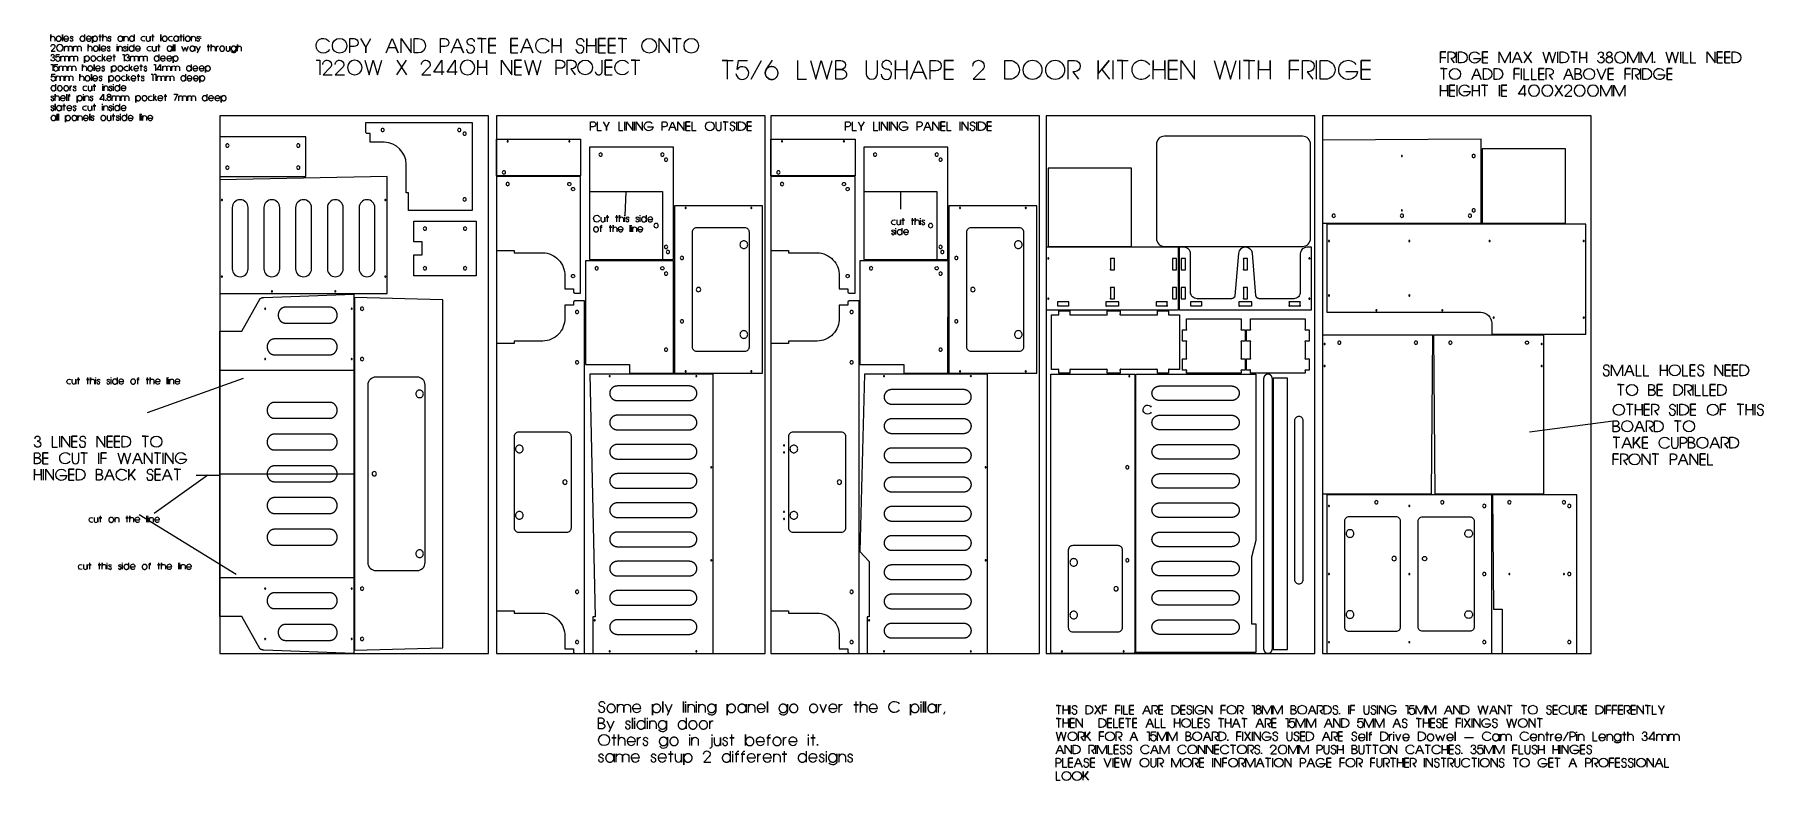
# Model space of a CAD drawing. Extents: x -841 to 7008, y -577 to 2808.
import ezdxf

# ---------------------------------------------------------------- set-up
doc = ezdxf.new("R2010")
doc.units = 0
for name, color, linetype in [('DEFAULT_LAYER', 1, 'CONTINUOUS'), ('LAYER_1', 18, 'CONTINUOUS'), ('T5_LOGOLAYER_2', 18, 'CONTINUOUS'), ('T5_LOGOLAYER_20', 18, 'CONTINUOUS'), ('T5_LOGOLAYER_21', 18, 'CONTINUOUS')]:
    doc.layers.add(name, color=color, linetype=linetype)

msp = doc.modelspace()

# ---------------------------------------------------------------- linework, layer by layer
at = {"layer": 'DEFAULT_LAYER'}
for points in [[(731.8, 2375.5, 0.414214), (739.2, 2368.1, 0.414214), (746.6, 2375.5, 0.414214), (739.2, 2382.9, 0.414214)], [(1079.4, 2375.5, 0.414214), (1086.8, 2368.1, 0.414214), (1094.2, 2375.5, 0.414214), (1086.8, 2382.9, 0.414214)], [(1103.6, 2358.7, 0.414214), (1111, 2351.3, 0.414214), (1118.4, 2358.7, 0.414214), (1111, 2366.1, 0.414214)], [(1728.7, 2271.3, 0.414214), (1721.3, 2263.9, 0.414214), (1728.7, 2256.5, 0.414214), (1736.1, 2263.9, 0.414214)], [(2009.1, 2271.3, 0.414214), (2001.7, 2263.9, 0.414214), (2009.1, 2256.5, 0.414214), (2016.5, 2263.9, 0.414214)], [(2025.9, 2248.1, 0.414214), (2018.5, 2240.7, 0.414214), (2025.9, 2233.3, 0.414214), (2033.3, 2240.7, 0.414214)], [(2974.6, 2271.3, 0.414214), (2967.2, 2263.9, 0.414214), (2974.6, 2256.5, 0.414214), (2982, 2263.9, 0.414214)], [(3255, 2271.3, 0.414214), (3247.6, 2263.9, 0.414214), (3255, 2256.5, 0.414214), (3262.4, 2263.9, 0.414214)], [(3271.8, 2248.1, 0.414214), (3264.4, 2240.7, 0.414214), (3271.8, 2233.3, 0.414214), (3279.2, 2240.7, 0.414214)], [(1255.9, 1828), (1335.9, 1828), (1335.9, 1818), (1466.4, 1818, -0.415484), (1565.9, 1713.8), (1565.9, 1655), (1605.9, 1655), (1605.9, 1640), (1610.9, 1635), (1637.9, 1635), (1637.9, 2164), (1255.9, 2164)], [(1306.7, 2137.4, 0.414214), (1299.3, 2130, 0.414214), (1306.7, 2122.6, 0.414214), (1314.1, 2130, 0.414214)], [(1587.1, 2122.6, -0.414214), (1579.7, 2130, -0.414214), (1587.1, 2137.4, -0.414214), (1594.5, 2130, -0.414214)], [(2501.8, 1828), (2581.8, 1828), (2581.8, 1818), (2712.3, 1818, -0.415484), (2811.8, 1713.8), (2811.8, 1655), (2851.8, 1655), (2851.8, 1640), (2856.8, 1635), (2883.8, 1635), (2883.8, 2164), (2501.8, 2164)], [(2552.6, 2137.4, 0.414214), (2545.2, 2130, 0.414214), (2552.6, 2122.6, 0.414214), (2560, 2130, 0.414214)], [(2833, 2122.6, -0.414214), (2825.6, 2130, -0.414214), (2833, 2137.4, -0.414214), (2840.4, 2130, -0.414214)], [(9, 2060.2, 0.414214), (6.6, 2057.8, 0.414214), (9, 2055.4, 0.414214), (11.4, 2057.8, 0.414214)], [(56, 1745, 0.414214), (92, 1709, 0.414214), (128, 1745), (128, 2023, 0.414214), (92, 2059, 0.414214), (56, 2023)], [(200, 1745, 0.414214), (236, 1709, 0.414214), (272, 1745), (272, 2023, 0.414214), (236, 2059, 0.414214), (200, 2023)], [(344, 1745, 0.414214), (380, 1709, 0.414214), (416, 1745), (416, 2023, 0.414214), (380, 2059, 0.414214), (344, 2023)], [(488, 1745, 0.414214), (524, 1709, 0.414214), (560, 1745), (560, 2023, 0.414214), (524, 2059, 0.414214), (488, 2023)], [(632, 1745, 0.414214), (668, 1709, 0.414214), (704, 1745), (704, 2023, 0.414214), (668, 2059, 0.414214), (632, 2023)], [(751, 2060.2, 0.414214), (748.6, 2057.8, 0.414214), (751, 2055.4, 0.414214), (753.4, 2057.8, 0.414214)], [(1103.6, 2060.3, 0.414214), (1111, 2052.9, 0.414214), (1118.4, 2060.3, 0.414214), (1111, 2067.7, 0.414214)], [(1603.9, 2099.5, -0.414214), (1596.5, 2106.9, -0.414214), (1603.9, 2114.3, -0.414214), (1611.3, 2106.9, -0.414214)], [(2849.8, 2099.5, -0.414214), (2842.4, 2106.9, -0.414214), (2849.8, 2114.3, -0.414214), (2857.2, 2106.9, -0.414214)], [(2112.2, 2022, 0.414214), (2114.7, 2019.5, 0.414214), (2117.2, 2022, 0.414214), (2114.7, 2024.5, 0.414214)], [(2410.6, 2022, 0.414214), (2413.1, 2019.5, 0.414214), (2415.6, 2022, 0.414214), (2413.1, 2024.5, 0.414214)], [(3358.1, 2022, 0.414214), (3360.6, 2019.5, 0.414214), (3363.1, 2022, 0.414214), (3360.6, 2024.5, 0.414214)], [(3656.5, 2022, 0.414214), (3659, 2019.5, 0.414214), (3661.5, 2022, 0.414214), (3659, 2024.5, 0.414214)], [(1980.9, 1951.6, 0.414214), (1971, 1941.7, 0.414214), (1980.9, 1931.9, 0.414214), (1990.7, 1941.7, 0.414214)], [(2403.9, 1391.1), (2403.9, 1911, 0.414214), (2383.9, 1931), (2163.9, 1931, 0.415222), (2143.9, 1910.9), (2143.9, 1391, 0.414214), (2163.9, 1371), (2383.9, 1371, 0.415288)], [(3226.8, 1951.6, 0.414214), (3216.9, 1941.7, 0.414214), (3226.8, 1931.9, 0.414214), (3236.6, 1941.7, 0.414214)], [(3649.8, 1391.1), (3649.8, 1911, 0.414214), (3629.8, 1931), (3409.8, 1931, 0.415222), (3389.8, 1910.9), (3389.8, 1391, 0.414214), (3409.8, 1371), (3629.8, 1371, 0.415288)], [(2025.9, 1852.4, 0.414214), (2018.5, 1845, 0.414214), (2025.9, 1837.6, 0.414214), (2033.3, 1845, 0.414214)], [(2034.1, 1829.3, 0.414214), (2026.7, 1821.9, 0.414214), (2034.1, 1814.5, 0.414214), (2041.5, 1821.9, 0.414214)], [(2361.4, 1854.8, 0.414214), (2378.9, 1837.3, 0.414214), (2396.4, 1854.8, 0.414214), (2378.9, 1872.3, 0.414214)], [(3271.8, 1852.4, 0.414214), (3264.4, 1845, 0.414214), (3271.8, 1837.6, 0.414214), (3279.2, 1845, 0.414214)], [(3280, 1829.3, 0.414214), (3272.6, 1821.9, 0.414214), (3280, 1814.5, 0.414214), (3287.4, 1821.9, 0.414214)], [(3607.3, 1854.8, 0.414214), (3624.8, 1837.3, 0.414214), (3642.3, 1854.8, 0.414214), (3624.8, 1872.3, 0.414214)], [(1710.7, 1755.4, 0.414214), (1703.3, 1748, 0.414214), (1710.7, 1740.6, 0.414214), (1718.1, 1748, 0.414214)], [(2009.1, 1755.4, -0.414214), (2016.5, 1748, -0.414214), (2009.1, 1740.6, -0.414214), (2001.7, 1748, -0.414214)], [(2025.9, 1731.2, 0.414214), (2018.5, 1723.8, 0.414214), (2025.9, 1716.4, 0.414214), (2033.3, 1723.8, 0.414214)], [(2090.5, 1795, 0.414214), (2097.9, 1787.6, 0.414214), (2105.3, 1795, 0.414214), (2097.9, 1802.4, 0.414214)], [(2956.6, 1755.4, 0.414214), (2949.2, 1748, 0.414214), (2956.6, 1740.6, 0.414214), (2964, 1748, 0.414214)], [(3255, 1755.4, -0.414214), (3262.4, 1748, -0.414214), (3255, 1740.6, -0.414214), (3247.6, 1748, -0.414214)], [(3271.8, 1731.2, 0.414214), (3264.4, 1723.8, 0.414214), (3271.8, 1716.4, 0.414214), (3279.2, 1723.8, 0.414214)], [(3336.4, 1795, 0.414214), (3343.8, 1787.6, 0.414214), (3351.2, 1795, 0.414214), (3343.8, 1802.4, 0.414214)], [(9, 1712.6, 0.414214), (6.6, 1710.2, 0.414214), (9, 1707.8, 0.414214), (11.4, 1710.2, 0.414214)], [(751, 1712.6, 0.414214), (748.6, 1710.2, 0.414214), (751, 1707.8, 0.414214), (753.4, 1710.2, 0.414214)], [(1603.9, 1704.8, -0.414214), (1596.5, 1712.2, -0.414214), (1603.9, 1719.6, -0.414214), (1611.3, 1712.2, -0.414214)], [(2162.9, 1651.1, 0.414214), (2172.9, 1641.1, 0.414214), (2182.9, 1651.1, 0.414214), (2172.9, 1661.1, 0.414214)], [(2849.8, 1704.8, -0.414214), (2842.4, 1712.2, -0.414214), (2849.8, 1719.6, -0.414214), (2857.2, 1712.2, -0.414214)], [(3408.8, 1651.1, 0.414214), (3418.8, 1641.1, 0.414214), (3428.8, 1651.1, 0.414214), (3418.8, 1661.1, 0.414214)], [(236, 1645.4, 0.414214), (233.6, 1643, 0.414214), (236, 1640.6, 0.414214), (238.4, 1643, 0.414214)], [(524, 1645.4, 0.414214), (521.6, 1643, 0.414214), (524, 1640.6, 0.414214), (526.4, 1643, 0.414214)], [(645.8, 1571.5, 0.414214), (638.4, 1564.1, 0.414214), (645.8, 1556.7, 0.414214), (653.2, 1564.1, 0.414214)], [(205.7, 1566.6, 0.414214), (203.3, 1564.2, 0.414214), (205.7, 1561.8, 0.414214), (208.1, 1564.2, 0.414214)], [(598.7, 1566.6, 0.414214), (596.3, 1564.2, 0.414214), (598.7, 1561.8, 0.414214), (601.1, 1564.2, 0.414214)], [(1621.9, 1556.6, 0.414214), (1614.5, 1549.2, 0.414214), (1621.9, 1541.8, 0.414214), (1629.3, 1549.2, 0.414214)], [(2090.5, 1507, 0.414214), (2097.9, 1499.6, 0.414214), (2105.3, 1507, 0.414214), (2097.9, 1514.4, 0.414214)], [(2867.8, 1556.6, 0.414214), (2860.4, 1549.2, 0.414214), (2867.8, 1541.8, 0.414214), (2875.2, 1549.2, 0.414214)], [(3336.4, 1507, 0.414214), (3343.8, 1499.6, 0.414214), (3351.2, 1507, 0.414214), (3343.8, 1514.4, 0.414214)], [(2361.4, 1447.2, 0.414214), (2378.9, 1429.7, 0.414214), (2396.4, 1447.2, 0.414214), (2378.9, 1464.7, 0.414214)], [(3607.3, 1447.2, 0.414214), (3624.8, 1429.7, 0.414214), (3642.3, 1447.2, 0.414214), (3624.8, 1464.7, 0.414214)], [(205.7, 1338.2, 0.414214), (203.3, 1335.8, 0.414214), (205.7, 1333.4, 0.414214), (208.1, 1335.8, 0.414214)], [(598.7, 1338.2, 0.414214), (596.3, 1335.8, 0.414214), (598.7, 1333.4, 0.414214), (601.1, 1335.8, 0.414214)], [(645.8, 1343.1, 0.414214), (638.4, 1335.7, 0.414214), (645.8, 1328.3, 0.414214), (653.2, 1335.7, 0.414214)], [(2025.9, 1385.6, 0.414214), (2018.5, 1378.2, 0.414214), (2025.9, 1370.8, 0.414214), (2033.3, 1378.2, 0.414214)], [(3271.8, 1385.6, 0.414214), (3264.4, 1378.2, 0.414214), (3271.8, 1370.8, 0.414214), (3279.2, 1378.2, 0.414214)], [(1621.9, 1328.2, 0.414214), (1614.5, 1320.8, 0.414214), (1621.9, 1313.4, 0.414214), (1629.3, 1320.8, 0.414214)], [(1769.9, 1260.3, 0.414214), (1767.6, 1258, 0.414214), (1769.9, 1255.7, 0.414214), (1772.3, 1258, 0.414214)], [(2112.2, 1280, 0.414214), (2114.7, 1277.5, 0.414214), (2117.2, 1280, 0.414214), (2114.7, 1282.5, 0.414214)], [(2410.6, 1280, 0.414214), (2413.1, 1277.5, 0.414214), (2415.6, 1280, 0.414214), (2413.1, 1282.5, 0.414214)], [(2867.8, 1328.2, 0.414214), (2860.4, 1320.8, 0.414214), (2867.8, 1313.4, 0.414214), (2875.2, 1320.8, 0.414214)], [(3015.9, 1260.3, 0.414214), (3013.5, 1258, 0.414214), (3015.9, 1255.7, 0.414214), (3018.2, 1258, 0.414214)], [(3358.1, 1280, 0.414214), (3360.6, 1277.5, 0.414214), (3363.1, 1280, 0.414214), (3360.6, 1282.5, 0.414214)], [(3656.5, 1280, 0.414214), (3659, 1277.5, 0.414214), (3661.5, 1280, 0.414214), (3659, 1282.5, 0.414214)], [(4128.9, 1260.4, 0.414214), (4126.5, 1258, 0.414214), (4128.9, 1255.6, 0.414214), (4131.3, 1258, 0.414214)], [(671.8, 411.9, 0.414214), (707.8, 375.9), (895.8, 375.9, 0.414214), (931.8, 411.9), (931.8, 1217.9, 0.414214), (895.8, 1253.9), (707.8, 1253.9, 0.414214), (671.8, 1217.9)], [(906.8, 1195.1, 0.414214), (889.5, 1177.8, 0.414214), (906.8, 1160.6, 0.414214), (924, 1177.8, 0.414214)], [(1335.9, 983.9), (1335.9, 570, 0.414214), (1355.9, 550), (1575.9, 550, 0.414214), (1595.9, 570), (1595.9, 984, 0.414214), (1575.9, 1004), (1355.9, 1004, 0.415239)], [(1359.9, 945.3, 0.414214), (1342.4, 927.8, 0.414214), (1359.9, 910.3, 0.414214), (1377.4, 927.8, 0.414214)], [(2581.8, 983.9), (2581.8, 570, 0.414214), (2601.8, 550), (2821.8, 550, 0.414214), (2841.8, 570), (2841.8, 984, 0.414214), (2821.8, 1004), (2601.8, 1004, 0.415239)], [(2605.8, 945.3, 0.414214), (2588.3, 927.8, 0.414214), (2605.8, 910.3, 0.414214), (2623.3, 927.8, 0.414214)], [(700.8, 824.8, 0.414214), (690.9, 814.9, 0.414214), (700.8, 805, 0.414214), (710.7, 814.9, 0.414214)], [(1566.9, 786.9, 0.414214), (1557, 777, 0.414214), (1566.9, 767.1, 0.414214), (1576.7, 777, 0.414214)], [(2230.7, 847, 0.414214), (2228.4, 844.7, 0.414214), (2230.7, 842.3, 0.414214), (2233.1, 844.7, 0.414214)], [(2812.8, 786.9, 0.414214), (2802.9, 777, 0.414214), (2812.8, 767.1, 0.414214), (2822.6, 777, 0.414214)], [(3476.7, 847, 0.414214), (3474.3, 844.7, 0.414214), (3476.7, 842.3, 0.414214), (3479, 844.7, 0.414214)], [(4120, 852.2, 0.414214), (4112.5, 844.7, 0.414214), (4120, 837.2, 0.414214), (4127.5, 844.7, 0.414214)], [(1359.9, 643.7, 0.414214), (1342.4, 626.2, 0.414214), (1359.9, 608.7, 0.414214), (1377.4, 626.2, 0.414214)], [(2605.8, 643.7, 0.414214), (2588.3, 626.2, 0.414214), (2605.8, 608.7, 0.414214), (2623.3, 626.2, 0.414214)], [(906.8, 469.5, 0.414214), (889.5, 452.2, 0.414214), (906.8, 435, 0.414214), (924, 452.2, 0.414214)], [(2230.7, 424.7, 0.414214), (2228.4, 422.3, 0.414214), (2230.7, 420, 0.414214), (2233.1, 422.3, 0.414214)], [(3476.7, 424.7, 0.414214), (3474.3, 422.3, 0.414214), (3476.7, 420, 0.414214), (3479, 422.3, 0.414214)], [(4120, 429.8, 0.414214), (4112.5, 422.3, 0.414214), (4120, 414.8, 0.414214), (4127.5, 422.3, 0.414214)], [(205.7, 296.6, 0.414214), (203.3, 294.2, 0.414214), (205.7, 291.8, 0.414214), (208.1, 294.2, 0.414214)], [(598.7, 296.6, 0.414214), (596.3, 294.2, 0.414214), (598.7, 291.8, 0.414214), (601.1, 294.2, 0.414214)], [(645.8, 301.5, 0.414214), (638.4, 294.1, 0.414214), (645.8, 286.7, 0.414214), (653.2, 294.1, 0.414214)], [(1621.9, 286.6, 0.414214), (1614.5, 279.2, 0.414214), (1621.9, 271.8, 0.414214), (1629.3, 279.2, 0.414214)], [(2867.8, 286.6, 0.414214), (2860.4, 279.2, 0.414214), (2867.8, 271.8, 0.414214), (2875.2, 279.2, 0.414214)], [(205.7, 68.2, 0.414214), (203.3, 65.8, 0.414214), (205.7, 63.4, 0.414214), (208.1, 65.8, 0.414214)], [(598.7, 68.2, 0.414214), (596.3, 65.8, 0.414214), (598.7, 63.4, 0.414214), (601.1, 65.8, 0.414214)], [(645.8, 73.1, 0.414214), (638.4, 65.7, 0.414214), (645.8, 58.3, 0.414214), (653.2, 65.7, 0.414214)], [(1621.9, 58.2, 0.414214), (1614.5, 50.8, 0.414214), (1621.9, 43.4, 0.414214), (1629.3, 50.8, 0.414214)], [(1769.9, 11.4, 0.414214), (1767.6, 9, 0.414214), (1769.9, 6.7, 0.414214), (1772.3, 9, 0.414214)], [(2163.5, 11.4, 0.414214), (2161.2, 9, 0.414214), (2163.5, 6.7, 0.414214), (2165.9, 9, 0.414214)], [(2867.8, 58.2, 0.414214), (2860.4, 50.8, 0.414214), (2867.8, 43.4, 0.414214), (2875.2, 50.8, 0.414214)], [(3015.9, 11.4, 0.414214), (3013.5, 9, 0.414214), (3015.9, 6.7, 0.414214), (3018.2, 9, 0.414214)], [(3409.5, 11.4, 0.414214), (3407.1, 9, 0.414214), (3409.5, 6.7, 0.414214), (3411.8, 9, 0.414214)], [(3825.1, 9, 0.414214), (3822.7, 11.4, 0.414214), (3820.3, 9, 0.414214), (3822.7, 6.6, 0.414214)], [(4105.5, 9, 0.414214), (4103.1, 11.4, 0.414214), (4100.7, 9, 0.414214), (4103.1, 6.6, 0.414214)]]:
    msp.add_lwpolyline(points, format="xyb", close=True, dxfattribs=at)
for points in [[(1677.9, 1787.9), (2059.9, 1787.9), (2059.9, 2297.9), (1677.9, 2297.9)], [(2923.8, 1787.9), (3305.8, 1787.9), (3305.8, 2297.9), (2923.8, 2297.9)], [(2463.9, 1271), (2463.9, 2031), (2063.9, 2031), (2063.9, 1271)], [(3709.8, 1271), (3709.8, 2031), (3309.8, 2031), (3309.8, 1271)], [(1659.9, 1311), (1859.9, 1311), (1859.9, 1271), (2059.9, 1271), (2059.9, 1782), (1659.9, 1782)], [(2905.8, 1311), (3105.8, 1311), (3105.8, 1271), (3305.8, 1271), (3305.9, 1782), (2905.8, 1782)], [(0, 1462.5), (99.8, 1462.5), (182.9, 1610.9), (183.8, 1611.3), (184.7, 1611.7), (185.6, 1612.1), (186.6, 1612.5), (187.5, 1612.8), (188.5, 1613.1), (189.5, 1613.4), (190.5, 1613.7), (191.5, 1613.9), (192.5, 1614.2), (193.5, 1614.4), (194.5, 1614.5), (195.5, 1614.7), (196.5, 1614.8), (197.4, 1614.9), (198.4, 1615), (199.4, 1615), (607.7, 1630), (607.7, 0), (199.4, 15), (198.4, 15), (197.4, 15.1), (196.5, 15.2), (195.5, 15.3), (194.5, 15.5), (193.5, 15.6), (192.5, 15.8), (191.5, 16.1), (190.5, 16.3), (189.5, 16.6), (188.5, 16.9), (187.5, 17.2), (186.6, 17.5), (185.6, 17.9), (184.7, 18.3), (183.8, 18.7), (182.9, 19.1), (99.8, 167.5), (0, 167.5)], [(264.7, 1535), (264.7, 1534.1), (264.7, 1533.1), (264.8, 1532.2), (264.9, 1531.3), (265, 1530.4), (265.1, 1529.5), (265.2, 1528.6), (265.4, 1527.7), (265.5, 1526.9), (265.7, 1526), (265.9, 1525.1), (266.2, 1524.3), (266.4, 1523.5), (266.7, 1522.6), (267, 1521.8), (267.3, 1521), (267.6, 1520.2), (267.9, 1519.4), (268.3, 1518.6), (268.6, 1517.8), (269, 1517.1), (269.4, 1516.3), (269.8, 1515.6), (270.2, 1514.9), (270.7, 1514.2), (271.2, 1513.5), (271.6, 1512.8), (272.1, 1512.1), (272.6, 1511.4), (273.1, 1510.8), (273.7, 1510.2), (274.2, 1509.5), (274.8, 1508.9), (275.3, 1508.4), (275.9, 1507.8), (276.5, 1507.2), (277.1, 1506.7), (277.7, 1506.2), (278.4, 1505.6), (279, 1505.1), (279.7, 1504.7), (280.3, 1504.2), (281, 1503.8), (281.7, 1503.3), (282.4, 1502.9), (283.1, 1502.5), (283.8, 1502.2), (284.5, 1501.8), (285.3, 1501.5), (286, 1501.2), (286.8, 1500.9), (287.5, 1500.6), (288.3, 1500.4), (289.1, 1500.1), (289.8, 1499.9), (290.6, 1499.7), (291.4, 1499.6), (292.2, 1499.4), (293, 1499.3), (293.9, 1499.2), (294.7, 1499.1), (295.5, 1499), (296.3, 1499), (297.2, 1499), (500.2, 1499), (501.1, 1499), (501.9, 1499), (502.7, 1499.1), (503.5, 1499.2), (504.4, 1499.3), (505.2, 1499.4), (506, 1499.6), (506.8, 1499.7), (507.6, 1499.9), (508.3, 1500.1), (509.1, 1500.4), (509.9, 1500.6), (510.6, 1500.9), (511.4, 1501.2), (512.1, 1501.5), (512.9, 1501.8), (513.6, 1502.2), (514.3, 1502.5), (515, 1502.9), (515.7, 1503.3), (516.4, 1503.8), (517.1, 1504.2), (517.7, 1504.7), (518.4, 1505.1), (519, 1505.6), (519.7, 1506.2), (520.3, 1506.7), (520.9, 1507.2), (521.5, 1507.8), (522.1, 1508.4), (522.6, 1508.9), (523.2, 1509.5), (523.7, 1510.2), (524.3, 1510.8), (524.8, 1511.4), (525.3, 1512.1), (525.8, 1512.8), (526.2, 1513.5), (526.7, 1514.2), (527.2, 1514.9), (527.6, 1515.6), (528, 1516.3), (528.4, 1517.1), (528.8, 1517.8), (529.1, 1518.6), (529.5, 1519.4), (529.8, 1520.2), (530.1, 1521), (530.4, 1521.8), (530.7, 1522.6), (531, 1523.5), (531.2, 1524.3), (531.5, 1525.1), (531.7, 1526), (531.9, 1526.9), (532, 1527.7), (532.2, 1528.6), (532.3, 1529.5), (532.4, 1530.4), (532.5, 1531.3), (532.6, 1532.2), (532.7, 1533.1), (532.7, 1534.1), (532.7, 1535), (532.7, 1535.9), (532.7, 1536.9), (532.6, 1537.8), (532.5, 1538.7), (532.4, 1539.6), (532.3, 1540.5), (532.2, 1541.4), (532, 1542.3), (531.9, 1543.1), (531.7, 1544), (531.5, 1544.9), (531.2, 1545.7), (531, 1546.5), (530.7, 1547.4), (530.4, 1548.2), (530.1, 1549), (529.8, 1549.8), (529.5, 1550.6), (529.1, 1551.4), (528.8, 1552.2), (528.4, 1552.9), (528, 1553.7), (527.6, 1554.4), (527.2, 1555.1), (526.7, 1555.8), (526.2, 1556.5), (525.8, 1557.2), (525.3, 1557.9), (524.8, 1558.6), (524.3, 1559.2), (523.7, 1559.8), (523.2, 1560.5), (522.6, 1561.1), (522.1, 1561.6), (521.5, 1562.2), (520.9, 1562.8), (520.3, 1563.3), (519.7, 1563.8), (519, 1564.4), (518.4, 1564.9), (517.7, 1565.3), (517.1, 1565.8), (516.4, 1566.2), (515.7, 1566.7), (515, 1567.1), (514.3, 1567.4), (513.6, 1567.8), (512.9, 1568.2), (512.1, 1568.5), (511.4, 1568.8), (510.6, 1569.1), (509.9, 1569.4), (509.1, 1569.6), (508.3, 1569.9), (507.6, 1570.1), (506.8, 1570.3), (506, 1570.4), (505.2, 1570.6), (504.4, 1570.7), (503.5, 1570.8), (502.7, 1570.9), (501.9, 1571), (501.1, 1571), (500.2, 1571), (297.2, 1571), (296.3, 1571), (295.5, 1571), (294.7, 1570.9), (293.9, 1570.8), (293, 1570.7), (292.2, 1570.6), (291.4, 1570.4), (290.6, 1570.3), (289.8, 1570.1), (289.1, 1569.9), (288.3, 1569.6), (287.5, 1569.4), (286.8, 1569.1), (286, 1568.8), (285.3, 1568.5), (284.5, 1568.2), (283.8, 1567.8), (283.1, 1567.4), (282.4, 1567.1), (281.7, 1566.7), (281, 1566.2), (280.3, 1565.8), (279.7, 1565.3), (279, 1564.9), (278.4, 1564.4), (277.7, 1563.8), (277.1, 1563.3), (276.5, 1562.8), (275.9, 1562.2), (275.3, 1561.6), (274.8, 1561.1), (274.2, 1560.5), (273.7, 1559.8), (273.1, 1559.2), (272.6, 1558.6), (272.1, 1557.9), (271.6, 1557.2), (271.2, 1556.5), (270.7, 1555.8), (270.2, 1555.1), (269.8, 1554.4), (269.4, 1553.7), (269, 1552.9), (268.6, 1552.2), (268.3, 1551.4), (267.9, 1550.6), (267.6, 1549.8), (267.3, 1549), (267, 1548.2), (266.7, 1547.4), (266.4, 1546.5), (266.2, 1545.7), (265.9, 1544.9), (265.7, 1544), (265.5, 1543.1), (265.4, 1542.3), (265.2, 1541.4), (265.1, 1540.5), (265, 1539.6), (264.9, 1538.7), (264.8, 1537.8), (264.7, 1536.9), (264.7, 1535.9)], [(611.8, 14.9), (1011.7, 24.9), (1011.7, 1604.9), (611.8, 1615.1)], [(214.7, 1391), (214.7, 1390.1), (214.7, 1389.1), (214.8, 1388.2), (214.9, 1387.3), (215, 1386.4), (215.1, 1385.5), (215.2, 1384.6), (215.4, 1383.7), (215.5, 1382.9), (215.7, 1382), (216, 1381.1), (216.2, 1380.3), (216.4, 1379.5), (216.7, 1378.6), (217, 1377.8), (217.3, 1377), (217.6, 1376.2), (218, 1375.4), (218.3, 1374.6), (218.7, 1373.8), (219.1, 1373.1), (219.5, 1372.3), (219.9, 1371.6), (220.3, 1370.9), (220.8, 1370.2), (221.3, 1369.5), (221.7, 1368.8), (222.2, 1368.1), (222.7, 1367.4), (223.3, 1366.8), (223.8, 1366.2), (224.4, 1365.5), (224.9, 1364.9), (225.5, 1364.4), (226.1, 1363.8), (226.7, 1363.2), (227.3, 1362.7), (228, 1362.2), (228.6, 1361.6), (229.2, 1361.1), (229.9, 1360.7), (230.6, 1360.2), (231.3, 1359.8), (232, 1359.3), (232.7, 1358.9), (233.4, 1358.5), (234.1, 1358.2), (234.8, 1357.8), (235.6, 1357.5), (236.3, 1357.2), (237.1, 1356.9), (237.9, 1356.6), (238.7, 1356.4), (239.4, 1356.1), (240.2, 1355.9), (241, 1355.7), (241.9, 1355.6), (242.7, 1355.4), (243.5, 1355.3), (244.3, 1355.2), (245.2, 1355.1), (246, 1355), (246.8, 1355), (247.7, 1355), (499.7, 1355), (500.6, 1355), (501.4, 1355), (502.2, 1355.1), (503.1, 1355.2), (503.9, 1355.3), (504.7, 1355.4), (505.5, 1355.6), (506.4, 1355.7), (507.2, 1355.9), (508, 1356.1), (508.7, 1356.4), (509.5, 1356.6), (510.3, 1356.9), (511.1, 1357.2), (511.8, 1357.5), (512.6, 1357.8), (513.3, 1358.2), (514, 1358.5), (514.7, 1358.9), (515.4, 1359.3), (516.1, 1359.8), (516.8, 1360.2), (517.5, 1360.7), (518.2, 1361.1), (518.8, 1361.6), (519.4, 1362.2), (520.1, 1362.7), (520.7, 1363.2), (521.3, 1363.8), (521.9, 1364.4), (522.5, 1364.9), (523, 1365.5), (523.6, 1366.2), (524.1, 1366.8), (524.7, 1367.4), (525.2, 1368.1), (525.7, 1368.8), (526.1, 1369.5), (526.6, 1370.2), (527.1, 1370.9), (527.5, 1371.6), (527.9, 1372.3), (528.3, 1373.1), (528.7, 1373.8), (529.1, 1374.6), (529.4, 1375.4), (529.8, 1376.2), (530.1, 1377), (530.4, 1377.8), (530.7, 1378.6), (531, 1379.5), (531.2, 1380.3), (531.4, 1381.1), (531.7, 1382), (531.9, 1382.9), (532, 1383.7), (532.2, 1384.6), (532.3, 1385.5), (532.4, 1386.4), (532.5, 1387.3), (532.6, 1388.2), (532.7, 1389.1), (532.7, 1390.1), (532.7, 1391), (532.7, 1391.9), (532.7, 1392.9), (532.6, 1393.8), (532.5, 1394.7), (532.4, 1395.6), (532.3, 1396.5), (532.2, 1397.4), (532, 1398.3), (531.9, 1399.1), (531.7, 1400), (531.4, 1400.9), (531.2, 1401.7), (531, 1402.5), (530.7, 1403.4), (530.4, 1404.2), (530.1, 1405), (529.8, 1405.8), (529.4, 1406.6), (529.1, 1407.4), (528.7, 1408.2), (528.3, 1408.9), (527.9, 1409.7), (527.5, 1410.4), (527.1, 1411.1), (526.6, 1411.8), (526.1, 1412.5), (525.7, 1413.2), (525.2, 1413.9), (524.7, 1414.6), (524.1, 1415.2), (523.6, 1415.8), (523, 1416.5), (522.5, 1417.1), (521.9, 1417.6), (521.3, 1418.2), (520.7, 1418.8), (520.1, 1419.3), (519.4, 1419.8), (518.8, 1420.4), (518.2, 1420.9), (517.5, 1421.3), (516.8, 1421.8), (516.1, 1422.2), (515.4, 1422.7), (514.7, 1423.1), (514, 1423.4), (513.3, 1423.8), (512.6, 1424.2), (511.8, 1424.5), (511.1, 1424.8), (510.3, 1425.1), (509.5, 1425.4), (508.7, 1425.6), (508, 1425.9), (507.2, 1426.1), (506.4, 1426.3), (505.5, 1426.4), (504.7, 1426.6), (503.9, 1426.7), (503.1, 1426.8), (502.2, 1426.9), (501.4, 1427), (500.6, 1427), (499.7, 1427), (247.7, 1427), (246.8, 1427), (246, 1427), (245.2, 1426.9), (244.3, 1426.8), (243.5, 1426.7), (242.7, 1426.6), (241.9, 1426.4), (241, 1426.3), (240.2, 1426.1), (239.4, 1425.9), (238.7, 1425.6), (237.9, 1425.4), (237.1, 1425.1), (236.3, 1424.8), (235.6, 1424.5), (234.8, 1424.2), (234.1, 1423.8), (233.4, 1423.4), (232.7, 1423.1), (232, 1422.7), (231.3, 1422.2), (230.6, 1421.8), (229.9, 1421.3), (229.2, 1420.9), (228.6, 1420.4), (228, 1419.8), (227.3, 1419.3), (226.7, 1418.8), (226.1, 1418.2), (225.5, 1417.6), (224.9, 1417.1), (224.4, 1416.5), (223.8, 1415.8), (223.3, 1415.2), (222.7, 1414.6), (222.2, 1413.9), (221.7, 1413.2), (221.3, 1412.5), (220.8, 1411.8), (220.3, 1411.1), (219.9, 1410.4), (219.5, 1409.7), (219.1, 1408.9), (218.7, 1408.2), (218.3, 1407.4), (218, 1406.6), (217.6, 1405.8), (217.3, 1405), (217, 1404.2), (216.7, 1403.4), (216.4, 1402.5), (216.2, 1401.7), (216, 1400.9), (215.7, 1400), (215.5, 1399.1), (215.4, 1398.3), (215.2, 1397.4), (215.1, 1396.5), (215, 1395.6), (214.9, 1394.7), (214.8, 1393.8), (214.7, 1392.9), (214.7, 1391.9)], [(1769.8, 1180.4), (1769.8, 1179.5), (1769.8, 1178.7), (1769.9, 1177.8), (1770, 1177), (1770.1, 1176.2), (1770.2, 1175.3), (1770.3, 1174.5), (1770.5, 1173.7), (1770.7, 1172.9), (1770.9, 1172.1), (1771.1, 1171.3), (1771.4, 1170.5), (1771.7, 1169.7), (1771.9, 1169), (1772.3, 1168.2), (1772.6, 1167.5), (1772.9, 1166.7), (1773.3, 1166), (1773.7, 1165.3), (1774.1, 1164.6), (1774.5, 1163.9), (1775, 1163.2), (1775.4, 1162.5), (1775.9, 1161.8), (1776.4, 1161.2), (1776.9, 1160.5), (1777.4, 1159.9), (1778, 1159.3), (1778.5, 1158.7), (1779.1, 1158.1), (1779.7, 1157.5), (1780.3, 1156.9), (1780.9, 1156.4), (1781.6, 1155.8), (1782.2, 1155.3), (1782.9, 1154.8), (1783.5, 1154.3), (1784.2, 1153.8), (1784.9, 1153.3), (1785.6, 1152.9), (1786.4, 1152.4), (1787.1, 1152), (1787.8, 1151.6), (1788.6, 1151.2), (1789.4, 1150.8), (1790.2, 1150.5), (1790.9, 1150.1), (1791.8, 1149.8), (1792.6, 1149.5), (1793.4, 1149.2), (1794.2, 1149), (1795.1, 1148.7), (1795.9, 1148.5), (1796.8, 1148.3), (1797.6, 1148.1), (1798.5, 1147.9), (1799.4, 1147.7), (1800.3, 1147.6), (1801.2, 1147.5), (1802.1, 1147.4), (1803, 1147.3), (1803.9, 1147.3), (1804.8, 1147.2), (1805.8, 1147.2), (2129.8, 1147.2), (2130.7, 1147.2), (2131.6, 1147.3), (2132.5, 1147.3), (2133.4, 1147.4), (2134.3, 1147.5), (2135.2, 1147.6), (2136.1, 1147.7), (2137, 1147.9), (2137.9, 1148.1), (2138.8, 1148.3), (2139.6, 1148.5), (2140.5, 1148.7), (2141.3, 1149), (2142.1, 1149.2), (2143, 1149.5), (2143.8, 1149.8), (2144.6, 1150.1), (2145.4, 1150.5), (2146.2, 1150.8), (2146.9, 1151.2), (2147.7, 1151.6), (2148.4, 1152), (2149.2, 1152.4), (2149.9, 1152.9), (2150.6, 1153.3), (2151.3, 1153.8), (2152, 1154.3), (2152.7, 1154.8), (2153.3, 1155.3), (2154, 1155.8), (2154.6, 1156.4), (2155.2, 1156.9), (2155.8, 1157.5), (2156.4, 1158.1), (2157, 1158.7), (2157.5, 1159.3), (2158.1, 1159.9), (2158.6, 1160.5), (2159.1, 1161.2), (2159.6, 1161.8), (2160.1, 1162.5), (2160.6, 1163.2), (2161, 1163.9), (2161.4, 1164.6), (2161.8, 1165.3), (2162.2, 1166), (2162.6, 1166.7), (2162.9, 1167.5), (2163.3, 1168.2), (2163.6, 1169), (2163.9, 1169.7), (2164.1, 1170.5), (2164.4, 1171.3), (2164.6, 1172.1), (2164.8, 1172.9), (2165, 1173.7), (2165.2, 1174.5), (2165.3, 1175.3), (2165.5, 1176.2), (2165.6, 1177), (2165.7, 1177.8), (2165.7, 1178.7), (2165.8, 1179.5), (2165.8, 1180.4), (2165.8, 1181.2), (2165.7, 1182.1), (2165.7, 1182.9), (2165.6, 1183.8), (2165.5, 1184.6), (2165.3, 1185.4), (2165.2, 1186.2), (2165, 1187.1), (2164.8, 1187.9), (2164.6, 1188.7), (2164.4, 1189.5), (2164.1, 1190.2), (2163.9, 1191), (2163.6, 1191.8), (2163.3, 1192.5), (2162.9, 1193.3), (2162.6, 1194), (2162.2, 1194.8), (2161.8, 1195.5), (2161.4, 1196.2), (2161, 1196.9), (2160.6, 1197.6), (2160.1, 1198.2), (2159.6, 1198.9), (2159.1, 1199.6), (2158.6, 1200.2), (2158.1, 1200.8), (2157.5, 1201.5), (2157, 1202.1), (2156.4, 1202.7), (2155.8, 1203.3), (2155.2, 1203.8), (2154.6, 1204.4), (2154, 1204.9), (2153.3, 1205.5), (2152.7, 1206), (2152, 1206.5), (2151.3, 1206.9), (2150.6, 1207.4), (2149.9, 1207.9), (2149.2, 1208.3), (2148.4, 1208.7), (2147.7, 1209.1), (2146.9, 1209.5), (2146.2, 1209.9), (2145.4, 1210.3), (2144.6, 1210.6), (2143.8, 1210.9), (2143, 1211.2), (2142.1, 1211.5), (2141.3, 1211.8), (2140.5, 1212), (2139.6, 1212.3), (2138.8, 1212.5), (2137.9, 1212.7), (2137, 1212.9), (2136.1, 1213), (2135.2, 1213.2), (2134.3, 1213.3), (2133.4, 1213.4), (2132.5, 1213.4), (2131.6, 1213.5), (2130.7, 1213.5), (2129.8, 1213.5), (1805.8, 1213.5), (1804.8, 1213.5), (1803.9, 1213.5), (1803, 1213.4), (1802.1, 1213.4), (1801.2, 1213.3), (1800.3, 1213.2), (1799.4, 1213), (1798.5, 1212.9), (1797.6, 1212.7), (1796.8, 1212.5), (1795.9, 1212.3), (1795.1, 1212), (1794.2, 1211.8), (1793.4, 1211.5), (1792.6, 1211.2), (1791.8, 1210.9), (1790.9, 1210.6), (1790.2, 1210.3), (1789.4, 1209.9), (1788.6, 1209.5), (1787.8, 1209.1), (1787.1, 1208.7), (1786.4, 1208.3), (1785.6, 1207.9), (1784.9, 1207.4), (1784.2, 1206.9), (1783.5, 1206.5), (1782.9, 1206), (1782.2, 1205.5), (1781.6, 1204.9), (1780.9, 1204.4), (1780.3, 1203.8), (1779.7, 1203.3), (1779.1, 1202.7), (1778.5, 1202.1), (1778, 1201.5), (1777.4, 1200.8), (1776.9, 1200.2), (1776.4, 1199.6), (1775.9, 1198.9), (1775.4, 1198.2), (1775, 1197.6), (1774.5, 1196.9), (1774.1, 1196.2), (1773.7, 1195.5), (1773.3, 1194.8), (1772.9, 1194), (1772.6, 1193.3), (1772.3, 1192.5), (1771.9, 1191.8), (1771.7, 1191), (1771.4, 1190.2), (1771.1, 1189.5), (1770.9, 1188.7), (1770.7, 1187.9), (1770.5, 1187.1), (1770.3, 1186.2), (1770.2, 1185.4), (1770.1, 1184.6), (1770, 1183.8), (1769.9, 1182.9), (1769.8, 1182.1), (1769.8, 1181.2)], [(3015.7, 1164), (3015.7, 1163.2), (3015.7, 1162.3), (3015.8, 1161.5), (3015.9, 1160.7), (3016, 1159.8), (3016.1, 1159), (3016.3, 1158.2), (3016.4, 1157.4), (3016.6, 1156.6), (3016.8, 1155.8), (3017.1, 1155), (3017.3, 1154.2), (3017.6, 1153.4), (3017.9, 1152.6), (3018.2, 1151.9), (3018.5, 1151.1), (3018.9, 1150.4), (3019.2, 1149.7), (3019.6, 1149), (3020, 1148.2), (3020.5, 1147.5), (3020.9, 1146.9), (3021.4, 1146.2), (3021.8, 1145.5), (3022.3, 1144.9), (3022.9, 1144.2), (3023.4, 1143.6), (3023.9, 1143), (3024.5, 1142.3), (3025.1, 1141.8), (3025.6, 1141.2), (3026.2, 1140.6), (3026.9, 1140), (3027.5, 1139.5), (3028.1, 1139), (3028.8, 1138.5), (3029.5, 1138), (3030.2, 1137.5), (3030.9, 1137), (3031.6, 1136.6), (3032.3, 1136.1), (3033, 1135.7), (3033.8, 1135.3), (3034.5, 1134.9), (3035.3, 1134.5), (3036.1, 1134.2), (3036.9, 1133.8), (3037.7, 1133.5), (3038.5, 1133.2), (3039.3, 1132.9), (3040.2, 1132.6), (3041, 1132.4), (3041.8, 1132.1), (3042.7, 1131.9), (3043.6, 1131.7), (3044.4, 1131.6), (3045.3, 1131.4), (3046.2, 1131.3), (3047.1, 1131.2), (3048, 1131.1), (3048.9, 1131), (3049.8, 1130.9), (3050.8, 1130.9), (3051.7, 1130.9), (3375.7, 1130.9), (3376.6, 1130.9), (3377.6, 1130.9), (3378.5, 1131), (3379.4, 1131.1), (3380.3, 1131.2), (3381.2, 1131.3), (3382.1, 1131.4), (3383, 1131.6), (3383.8, 1131.7), (3384.7, 1131.9), (3385.6, 1132.1), (3386.4, 1132.4), (3387.2, 1132.6), (3388.1, 1132.9), (3388.9, 1133.2), (3389.7, 1133.5), (3390.5, 1133.8), (3391.3, 1134.2), (3392.1, 1134.5), (3392.9, 1134.9), (3393.6, 1135.3), (3394.4, 1135.7), (3395.1, 1136.1), (3395.8, 1136.6), (3396.5, 1137), (3397.2, 1137.5), (3397.9, 1138), (3398.6, 1138.5), (3399.3, 1139), (3399.9, 1139.5), (3400.5, 1140), (3401.2, 1140.6), (3401.8, 1141.2), (3402.3, 1141.8), (3402.9, 1142.3), (3403.5, 1143), (3404, 1143.6), (3404.5, 1144.2), (3405.1, 1144.9), (3405.6, 1145.5), (3406, 1146.2), (3406.5, 1146.9), (3406.9, 1147.5), (3407.4, 1148.2), (3407.8, 1149), (3408.1, 1149.7), (3408.5, 1150.4), (3408.9, 1151.1), (3409.2, 1151.9), (3409.5, 1152.6), (3409.8, 1153.4), (3410.1, 1154.2), (3410.3, 1155), (3410.6, 1155.8), (3410.8, 1156.6), (3411, 1157.4), (3411.1, 1158.2), (3411.3, 1159), (3411.4, 1159.8), (3411.5, 1160.7), (3411.6, 1161.5), (3411.7, 1162.3), (3411.7, 1163.2), (3411.7, 1164), (3411.7, 1164.9), (3411.7, 1165.8), (3411.6, 1166.6), (3411.5, 1167.4), (3411.4, 1168.3), (3411.3, 1169.1), (3411.1, 1169.9), (3411, 1170.7), (3410.8, 1171.5), (3410.6, 1172.3), (3410.3, 1173.1), (3410.1, 1173.9), (3409.8, 1174.7), (3409.5, 1175.4), (3409.2, 1176.2), (3408.9, 1177), (3408.5, 1177.7), (3408.1, 1178.4), (3407.8, 1179.1), (3407.4, 1179.9), (3406.9, 1180.6), (3406.5, 1181.2), (3406, 1181.9), (3405.6, 1182.6), (3405.1, 1183.2), (3404.5, 1183.9), (3404, 1184.5), (3403.5, 1185.1), (3402.9, 1185.7), (3402.3, 1186.3), (3401.8, 1186.9), (3401.2, 1187.5), (3400.5, 1188.1), (3399.9, 1188.6), (3399.3, 1189.1), (3398.6, 1189.6), (3397.9, 1190.1), (3397.2, 1190.6), (3396.5, 1191.1), (3395.8, 1191.5), (3395.1, 1192), (3394.4, 1192.4), (3393.6, 1192.8), (3392.9, 1193.2), (3392.1, 1193.6), (3391.3, 1193.9), (3390.5, 1194.3), (3389.7, 1194.6), (3388.9, 1194.9), (3388.1, 1195.2), (3387.2, 1195.5), (3386.4, 1195.7), (3385.6, 1195.9), (3384.7, 1196.2), (3383.8, 1196.4), (3383, 1196.5), (3382.1, 1196.7), (3381.2, 1196.8), (3380.3, 1196.9), (3379.4, 1197), (3378.5, 1197.1), (3377.6, 1197.2), (3376.6, 1197.2), (3375.7, 1197.2), (3051.7, 1197.2), (3050.8, 1197.2), (3049.8, 1197.2), (3048.9, 1197.1), (3048, 1197), (3047.1, 1196.9), (3046.2, 1196.8), (3045.3, 1196.7), (3044.4, 1196.5), (3043.6, 1196.4), (3042.7, 1196.2), (3041.8, 1195.9), (3041, 1195.7), (3040.2, 1195.5), (3039.3, 1195.2), (3038.5, 1194.9), (3037.7, 1194.6), (3036.9, 1194.3), (3036.1, 1193.9), (3035.3, 1193.6), (3034.5, 1193.2), (3033.8, 1192.8), (3033, 1192.4), (3032.3, 1192), (3031.6, 1191.5), (3030.9, 1191.1), (3030.2, 1190.6), (3029.5, 1190.1), (3028.8, 1189.6), (3028.1, 1189.1), (3027.5, 1188.6), (3026.9, 1188.1), (3026.2, 1187.5), (3025.6, 1186.9), (3025.1, 1186.3), (3024.5, 1185.7), (3023.9, 1185.1), (3023.4, 1184.5), (3022.9, 1183.9), (3022.3, 1183.2), (3021.8, 1182.6), (3021.4, 1181.9), (3020.9, 1181.2), (3020.5, 1180.6), (3020, 1179.9), (3019.6, 1179.1), (3019.2, 1178.4), (3018.9, 1177.7), (3018.5, 1177), (3018.2, 1176.2), (3017.9, 1175.4), (3017.6, 1174.7), (3017.3, 1173.9), (3017.1, 1173.1), (3016.8, 1172.3), (3016.6, 1171.5), (3016.4, 1170.7), (3016.3, 1169.9), (3016.1, 1169.1), (3016, 1168.3), (3015.9, 1167.4), (3015.8, 1166.6), (3015.7, 1165.8), (3015.7, 1164.9)], [(4628, 1180.4), (4628, 1179.5), (4627.9, 1178.7), (4627.9, 1177.8), (4627.8, 1177), (4627.7, 1176.2), (4627.6, 1175.3), (4627.4, 1174.5), (4627.2, 1173.7), (4627, 1172.9), (4626.8, 1172.1), (4626.6, 1171.3), (4626.4, 1170.5), (4626.1, 1169.8), (4625.8, 1169), (4625.5, 1168.2), (4625.1, 1167.5), (4624.8, 1166.7), (4624.4, 1166), (4624, 1165.3), (4623.6, 1164.6), (4623.2, 1163.9), (4622.8, 1163.2), (4622.3, 1162.5), (4621.8, 1161.8), (4621.3, 1161.2), (4620.8, 1160.5), (4620.3, 1159.9), (4619.7, 1159.3), (4619.2, 1158.7), (4618.6, 1158.1), (4618, 1157.5), (4617.4, 1156.9), (4616.8, 1156.4), (4616.2, 1155.8), (4615.5, 1155.3), (4614.9, 1154.8), (4614.2, 1154.3), (4613.5, 1153.8), (4612.8, 1153.3), (4612.1, 1152.9), (4611.4, 1152.5), (4610.6, 1152), (4609.9, 1151.6), (4609.1, 1151.2), (4608.4, 1150.9), (4607.6, 1150.5), (4606.8, 1150.2), (4606, 1149.8), (4605.2, 1149.5), (4604.3, 1149.2), (4603.5, 1149), (4602.7, 1148.7), (4601.8, 1148.5), (4601, 1148.3), (4600.1, 1148.1), (4599.2, 1147.9), (4598.3, 1147.7), (4597.5, 1147.6), (4596.6, 1147.5), (4595.7, 1147.4), (4594.7, 1147.3), (4593.8, 1147.3), (4592.9, 1147.2), (4592, 1147.2), (4268, 1147.2), (4267, 1147.2), (4266.1, 1147.3), (4265.2, 1147.3), (4264.3, 1147.4), (4263.4, 1147.5), (4262.5, 1147.6), (4261.6, 1147.7), (4260.7, 1147.9), (4259.8, 1148.1), (4259, 1148.3), (4258.1, 1148.5), (4257.3, 1148.7), (4256.4, 1149), (4255.6, 1149.2), (4254.8, 1149.5), (4254, 1149.8), (4253.2, 1150.2), (4252.4, 1150.5), (4251.6, 1150.9), (4250.8, 1151.2), (4250.1, 1151.6), (4249.3, 1152), (4248.6, 1152.5), (4247.8, 1152.9), (4247.1, 1153.3), (4246.4, 1153.8), (4245.7, 1154.3), (4245.1, 1154.8), (4244.4, 1155.3), (4243.8, 1155.8), (4243.1, 1156.4), (4242.5, 1156.9), (4241.9, 1157.5), (4241.3, 1158.1), (4240.7, 1158.7), (4240.2, 1159.3), (4239.6, 1159.9), (4239.1, 1160.5), (4238.6, 1161.2), (4238.1, 1161.8), (4237.6, 1162.5), (4237.2, 1163.2), (4236.7, 1163.9), (4236.3, 1164.6), (4235.9, 1165.3), (4235.5, 1166), (4235.2, 1166.7), (4234.8, 1167.5), (4234.5, 1168.2), (4234.2, 1169), (4233.9, 1169.8), (4233.6, 1170.5), (4233.3, 1171.3), (4233.1, 1172.1), (4232.9, 1172.9), (4232.7, 1173.7), (4232.5, 1174.5), (4232.4, 1175.3), (4232.3, 1176.2), (4232.2, 1177), (4232.1, 1177.8), (4232, 1178.7), (4232, 1179.5), (4232, 1180.4), (4232, 1181.2), (4232, 1182.1), (4232.1, 1182.9), (4232.2, 1183.8), (4232.3, 1184.6), (4232.4, 1185.4), (4232.5, 1186.3), (4232.7, 1187.1), (4232.9, 1187.9), (4233.1, 1188.7), (4233.3, 1189.5), (4233.6, 1190.2), (4233.9, 1191), (4234.2, 1191.8), (4234.5, 1192.5), (4234.8, 1193.3), (4235.2, 1194), (4235.5, 1194.8), (4235.9, 1195.5), (4236.3, 1196.2), (4236.7, 1196.9), (4237.2, 1197.6), (4237.6, 1198.3), (4238.1, 1198.9), (4238.6, 1199.6), (4239.1, 1200.2), (4239.6, 1200.9), (4240.2, 1201.5), (4240.7, 1202.1), (4241.3, 1202.7), (4241.9, 1203.3), (4242.5, 1203.8), (4243.1, 1204.4), (4243.8, 1204.9), (4244.4, 1205.5), (4245.1, 1206), (4245.7, 1206.5), (4246.4, 1207), (4247.1, 1207.4), (4247.8, 1207.9), (4248.6, 1208.3), (4249.3, 1208.7), (4250.1, 1209.2), (4250.8, 1209.5), (4251.6, 1209.9), (4252.4, 1210.3), (4253.2, 1210.6), (4254, 1210.9), (4254.8, 1211.2), (4255.6, 1211.5), (4256.4, 1211.8), (4257.3, 1212.1), (4258.1, 1212.3), (4259, 1212.5), (4259.8, 1212.7), (4260.7, 1212.9), (4261.6, 1213), (4262.5, 1213.2), (4263.4, 1213.3), (4264.3, 1213.4), (4265.2, 1213.5), (4266.1, 1213.5), (4267, 1213.5), (4268, 1213.5), (4592, 1213.5), (4592.9, 1213.5), (4593.8, 1213.5), (4594.7, 1213.5), (4595.7, 1213.4), (4596.6, 1213.3), (4597.5, 1213.2), (4598.3, 1213), (4599.2, 1212.9), (4600.1, 1212.7), (4601, 1212.5), (4601.8, 1212.3), (4602.7, 1212.1), (4603.5, 1211.8), (4604.3, 1211.5), (4605.2, 1211.2), (4606, 1210.9), (4606.8, 1210.6), (4607.6, 1210.3), (4608.4, 1209.9), (4609.1, 1209.5), (4609.9, 1209.2), (4610.6, 1208.7), (4611.4, 1208.3), (4612.1, 1207.9), (4612.8, 1207.4), (4613.5, 1207), (4614.2, 1206.5), (4614.9, 1206), (4615.5, 1205.5), (4616.2, 1204.9), (4616.8, 1204.4), (4617.4, 1203.8), (4618, 1203.3), (4618.6, 1202.7), (4619.2, 1202.1), (4619.7, 1201.5), (4620.3, 1200.9), (4620.8, 1200.2), (4621.3, 1199.6), (4621.8, 1198.9), (4622.3, 1198.3), (4622.8, 1197.6), (4623.2, 1196.9), (4623.6, 1196.2), (4624, 1195.5), (4624.4, 1194.8), (4624.8, 1194), (4625.1, 1193.3), (4625.5, 1192.5), (4625.8, 1191.8), (4626.1, 1191), (4626.4, 1190.2), (4626.6, 1189.5), (4626.8, 1188.7), (4627, 1187.9), (4627.2, 1187.1), (4627.4, 1186.3), (4627.6, 1185.4), (4627.7, 1184.6), (4627.8, 1183.8), (4627.9, 1182.9), (4627.9, 1182.1), (4628, 1181.2)], [(214.7, 1103), (214.7, 1102.1), (214.7, 1101.1), (214.8, 1100.2), (214.9, 1099.3), (215, 1098.4), (215.1, 1097.5), (215.2, 1096.6), (215.4, 1095.7), (215.5, 1094.9), (215.7, 1094), (216, 1093.1), (216.2, 1092.3), (216.4, 1091.5), (216.7, 1090.6), (217, 1089.8), (217.3, 1089), (217.6, 1088.2), (218, 1087.4), (218.3, 1086.6), (218.7, 1085.8), (219.1, 1085.1), (219.5, 1084.3), (219.9, 1083.6), (220.3, 1082.9), (220.8, 1082.2), (221.3, 1081.5), (221.7, 1080.8), (222.2, 1080.1), (222.7, 1079.4), (223.3, 1078.8), (223.8, 1078.2), (224.4, 1077.5), (224.9, 1076.9), (225.5, 1076.4), (226.1, 1075.8), (226.7, 1075.2), (227.3, 1074.7), (228, 1074.2), (228.6, 1073.6), (229.2, 1073.1), (229.9, 1072.7), (230.6, 1072.2), (231.3, 1071.8), (232, 1071.3), (232.7, 1070.9), (233.4, 1070.5), (234.1, 1070.2), (234.8, 1069.8), (235.6, 1069.5), (236.3, 1069.2), (237.1, 1068.9), (237.9, 1068.6), (238.7, 1068.4), (239.4, 1068.1), (240.2, 1067.9), (241, 1067.7), (241.9, 1067.6), (242.7, 1067.4), (243.5, 1067.3), (244.3, 1067.2), (245.2, 1067.1), (246, 1067), (246.8, 1067), (247.7, 1067), (499.7, 1067), (500.6, 1067), (501.4, 1067), (502.2, 1067.1), (503.1, 1067.2), (503.9, 1067.3), (504.7, 1067.4), (505.5, 1067.6), (506.4, 1067.7), (507.2, 1067.9), (508, 1068.1), (508.7, 1068.4), (509.5, 1068.6), (510.3, 1068.9), (511.1, 1069.2), (511.8, 1069.5), (512.6, 1069.8), (513.3, 1070.2), (514, 1070.5), (514.7, 1070.9), (515.4, 1071.3), (516.1, 1071.8), (516.8, 1072.2), (517.5, 1072.7), (518.2, 1073.1), (518.8, 1073.6), (519.4, 1074.2), (520.1, 1074.7), (520.7, 1075.2), (521.3, 1075.8), (521.9, 1076.4), (522.5, 1076.9), (523, 1077.5), (523.6, 1078.2), (524.1, 1078.8), (524.7, 1079.4), (525.2, 1080.1), (525.7, 1080.8), (526.1, 1081.5), (526.6, 1082.2), (527.1, 1082.9), (527.5, 1083.6), (527.9, 1084.3), (528.3, 1085.1), (528.7, 1085.8), (529.1, 1086.6), (529.4, 1087.4), (529.8, 1088.2), (530.1, 1089), (530.4, 1089.8), (530.7, 1090.6), (531, 1091.5), (531.2, 1092.3), (531.4, 1093.1), (531.7, 1094), (531.9, 1094.9), (532, 1095.7), (532.2, 1096.6), (532.3, 1097.5), (532.4, 1098.4), (532.5, 1099.3), (532.6, 1100.2), (532.7, 1101.1), (532.7, 1102.1), (532.7, 1103), (532.7, 1103.9), (532.7, 1104.9), (532.6, 1105.8), (532.5, 1106.7), (532.4, 1107.6), (532.3, 1108.5), (532.2, 1109.4), (532, 1110.3), (531.9, 1111.1), (531.7, 1112), (531.4, 1112.9), (531.2, 1113.7), (531, 1114.5), (530.7, 1115.4), (530.4, 1116.2), (530.1, 1117), (529.8, 1117.8), (529.4, 1118.6), (529.1, 1119.4), (528.7, 1120.2), (528.3, 1120.9), (527.9, 1121.7), (527.5, 1122.4), (527.1, 1123.1), (526.6, 1123.8), (526.1, 1124.5), (525.7, 1125.2), (525.2, 1125.9), (524.7, 1126.6), (524.1, 1127.2), (523.6, 1127.8), (523, 1128.5), (522.5, 1129.1), (521.9, 1129.6), (521.3, 1130.2), (520.7, 1130.8), (520.1, 1131.3), (519.4, 1131.8), (518.8, 1132.4), (518.2, 1132.9), (517.5, 1133.3), (516.8, 1133.8), (516.1, 1134.2), (515.4, 1134.7), (514.7, 1135.1), (514, 1135.4), (513.3, 1135.8), (512.6, 1136.2), (511.8, 1136.5), (511.1, 1136.8), (510.3, 1137.1), (509.5, 1137.4), (508.7, 1137.6), (508, 1137.9), (507.2, 1138.1), (506.4, 1138.3), (505.5, 1138.4), (504.7, 1138.6), (503.9, 1138.7), (503.1, 1138.8), (502.2, 1138.9), (501.4, 1139), (500.6, 1139), (499.7, 1139), (247.7, 1139), (246.8, 1139), (246, 1139), (245.2, 1138.9), (244.3, 1138.8), (243.5, 1138.7), (242.7, 1138.6), (241.9, 1138.4), (241, 1138.3), (240.2, 1138.1), (239.4, 1137.9), (238.7, 1137.6), (237.9, 1137.4), (237.1, 1137.1), (236.3, 1136.8), (235.6, 1136.5), (234.8, 1136.2), (234.1, 1135.8), (233.4, 1135.4), (232.7, 1135.1), (232, 1134.7), (231.3, 1134.2), (230.6, 1133.8), (229.9, 1133.3), (229.2, 1132.9), (228.6, 1132.4), (228, 1131.8), (227.3, 1131.3), (226.7, 1130.8), (226.1, 1130.2), (225.5, 1129.6), (224.9, 1129.1), (224.4, 1128.5), (223.8, 1127.8), (223.3, 1127.2), (222.7, 1126.6), (222.2, 1125.9), (221.7, 1125.2), (221.3, 1124.5), (220.8, 1123.8), (220.3, 1123.1), (219.9, 1122.4), (219.5, 1121.7), (219.1, 1120.9), (218.7, 1120.2), (218.3, 1119.4), (218, 1118.6), (217.6, 1117.8), (217.3, 1117), (217, 1116.2), (216.7, 1115.4), (216.4, 1114.5), (216.2, 1113.7), (216, 1112.9), (215.7, 1112), (215.5, 1111.1), (215.4, 1110.3), (215.2, 1109.4), (215.1, 1108.5), (215, 1107.6), (214.9, 1106.7), (214.8, 1105.8), (214.7, 1104.9), (214.7, 1103.9)], [(1769.9, 1047.7), (1769.9, 1046.9), (1769.9, 1046), (1770, 1045.2), (1770.1, 1044.3), (1770.2, 1043.5), (1770.3, 1042.7), (1770.4, 1041.9), (1770.6, 1041), (1770.8, 1040.2), (1771, 1039.4), (1771.2, 1038.6), (1771.5, 1037.9), (1771.8, 1037.1), (1772.1, 1036.3), (1772.4, 1035.6), (1772.7, 1034.8), (1773.1, 1034.1), (1773.4, 1033.3), (1773.8, 1032.6), (1774.2, 1031.9), (1774.6, 1031.2), (1775.1, 1030.5), (1775.5, 1029.8), (1776, 1029.2), (1776.5, 1028.5), (1777, 1027.9), (1777.6, 1027.3), (1778.1, 1026.6), (1778.7, 1026), (1779.2, 1025.4), (1779.8, 1024.8), (1780.4, 1024.3), (1781, 1023.7), (1781.7, 1023.2), (1782.3, 1022.6), (1783, 1022.1), (1783.7, 1021.6), (1784.3, 1021.2), (1785, 1020.7), (1785.7, 1020.2), (1786.5, 1019.8), (1787.2, 1019.4), (1788, 1019), (1788.7, 1018.6), (1789.5, 1018.2), (1790.3, 1017.8), (1791.1, 1017.5), (1791.9, 1017.2), (1792.7, 1016.9), (1793.5, 1016.6), (1794.3, 1016.3), (1795.2, 1016.1), (1796, 1015.8), (1796.9, 1015.6), (1797.7, 1015.4), (1798.6, 1015.2), (1799.5, 1015.1), (1800.4, 1014.9), (1801.3, 1014.8), (1802.2, 1014.7), (1803.1, 1014.7), (1804, 1014.6), (1804.9, 1014.6), (1805.9, 1014.6), (2129.9, 1014.6), (2130.8, 1014.6), (2131.7, 1014.6), (2132.6, 1014.7), (2133.6, 1014.7), (2134.5, 1014.8), (2135.4, 1014.9), (2136.2, 1015.1), (2137.1, 1015.2), (2138, 1015.4), (2138.9, 1015.6), (2139.7, 1015.8), (2140.6, 1016.1), (2141.4, 1016.3), (2142.3, 1016.6), (2143.1, 1016.9), (2143.9, 1017.2), (2144.7, 1017.5), (2145.5, 1017.8), (2146.3, 1018.2), (2147, 1018.6), (2147.8, 1019), (2148.5, 1019.4), (2149.3, 1019.8), (2150, 1020.2), (2150.7, 1020.7), (2151.4, 1021.2), (2152.1, 1021.6), (2152.8, 1022.1), (2153.4, 1022.6), (2154.1, 1023.2), (2154.7, 1023.7), (2155.3, 1024.3), (2155.9, 1024.8), (2156.5, 1025.4), (2157.1, 1026), (2157.7, 1026.6), (2158.2, 1027.3), (2158.7, 1027.9), (2159.2, 1028.5), (2159.7, 1029.2), (2160.2, 1029.8), (2160.7, 1030.5), (2161.1, 1031.2), (2161.5, 1031.9), (2161.9, 1032.6), (2162.3, 1033.3), (2162.7, 1034.1), (2163, 1034.8), (2163.4, 1035.6), (2163.7, 1036.3), (2164, 1037.1), (2164.3, 1037.9), (2164.5, 1038.6), (2164.7, 1039.4), (2165, 1040.2), (2165.1, 1041), (2165.3, 1041.9), (2165.5, 1042.7), (2165.6, 1043.5), (2165.7, 1044.3), (2165.8, 1045.2), (2165.8, 1046), (2165.9, 1046.9), (2165.9, 1047.7), (2165.9, 1048.6), (2165.8, 1049.4), (2165.8, 1050.3), (2165.7, 1051.1), (2165.6, 1051.9), (2165.5, 1052.8), (2165.3, 1053.6), (2165.1, 1054.4), (2165, 1055.2), (2164.7, 1056), (2164.5, 1056.8), (2164.3, 1057.6), (2164, 1058.4), (2163.7, 1059.1), (2163.4, 1059.9), (2163, 1060.6), (2162.7, 1061.4), (2162.3, 1062.1), (2161.9, 1062.8), (2161.5, 1063.5), (2161.1, 1064.2), (2160.7, 1064.9), (2160.2, 1065.6), (2159.7, 1066.3), (2159.2, 1066.9), (2158.7, 1067.6), (2158.2, 1068.2), (2157.7, 1068.8), (2157.1, 1069.4), (2156.5, 1070), (2155.9, 1070.6), (2155.3, 1071.2), (2154.7, 1071.7), (2154.1, 1072.3), (2153.4, 1072.8), (2152.8, 1073.3), (2152.1, 1073.8), (2151.4, 1074.3), (2150.7, 1074.8), (2150, 1075.2), (2149.3, 1075.7), (2148.5, 1076.1), (2147.8, 1076.5), (2147, 1076.9), (2146.3, 1077.3), (2145.5, 1077.6), (2144.7, 1078), (2143.9, 1078.3), (2143.1, 1078.6), (2142.3, 1078.9), (2141.4, 1079.1), (2140.6, 1079.4), (2139.7, 1079.6), (2138.9, 1079.8), (2138, 1080), (2137.1, 1080.2), (2136.2, 1080.4), (2135.4, 1080.5), (2134.5, 1080.6), (2133.6, 1080.7), (2132.6, 1080.8), (2131.7, 1080.8), (2130.8, 1080.9), (2129.9, 1080.9), (1805.9, 1080.9), (1804.9, 1080.9), (1804, 1080.8), (1803.1, 1080.8), (1802.2, 1080.7), (1801.3, 1080.6), (1800.4, 1080.5), (1799.5, 1080.4), (1798.6, 1080.2), (1797.7, 1080), (1796.9, 1079.8), (1796, 1079.6), (1795.2, 1079.4), (1794.3, 1079.1), (1793.5, 1078.9), (1792.7, 1078.6), (1791.9, 1078.3), (1791.1, 1078), (1790.3, 1077.6), (1789.5, 1077.3), (1788.7, 1076.9), (1788, 1076.5), (1787.2, 1076.1), (1786.5, 1075.7), (1785.7, 1075.2), (1785, 1074.8), (1784.3, 1074.3), (1783.7, 1073.8), (1783, 1073.3), (1782.3, 1072.8), (1781.7, 1072.3), (1781, 1071.7), (1780.4, 1071.2), (1779.8, 1070.6), (1779.2, 1070), (1778.7, 1069.4), (1778.1, 1068.8), (1777.6, 1068.2), (1777, 1067.6), (1776.5, 1066.9), (1776, 1066.3), (1775.5, 1065.6), (1775.1, 1064.9), (1774.6, 1064.2), (1774.2, 1063.5), (1773.8, 1062.8), (1773.4, 1062.1), (1773.1, 1061.4), (1772.7, 1060.6), (1772.4, 1059.9), (1772.1, 1059.1), (1771.8, 1058.4), (1771.5, 1057.6), (1771.2, 1056.8), (1771, 1056), (1770.8, 1055.2), (1770.6, 1054.4), (1770.4, 1053.6), (1770.3, 1052.8), (1770.2, 1051.9), (1770.1, 1051.1), (1770, 1050.3), (1769.9, 1049.4), (1769.9, 1048.6)], [(3015.8, 1031.4), (3015.8, 1030.5), (3015.9, 1029.7), (3015.9, 1028.8), (3016, 1028), (3016.1, 1027.2), (3016.2, 1026.3), (3016.4, 1025.5), (3016.5, 1024.7), (3016.7, 1023.9), (3016.9, 1023.1), (3017.2, 1022.3), (3017.4, 1021.5), (3017.7, 1020.8), (3018, 1020), (3018.3, 1019.2), (3018.6, 1018.5), (3019, 1017.7), (3019.4, 1017), (3019.7, 1016.3), (3020.2, 1015.6), (3020.6, 1014.9), (3021, 1014.2), (3021.5, 1013.5), (3022, 1012.9), (3022.5, 1012.2), (3023, 1011.6), (3023.5, 1010.9), (3024, 1010.3), (3024.6, 1009.7), (3025.2, 1009.1), (3025.8, 1008.5), (3026.4, 1007.9), (3027, 1007.4), (3027.6, 1006.8), (3028.3, 1006.3), (3028.9, 1005.8), (3029.6, 1005.3), (3030.3, 1004.8), (3031, 1004.4), (3031.7, 1003.9), (3032.4, 1003.5), (3033.1, 1003), (3033.9, 1002.6), (3034.7, 1002.2), (3035.4, 1001.9), (3036.2, 1001.5), (3037, 1001.2), (3037.8, 1000.8), (3038.6, 1000.5), (3039.4, 1000.2), (3040.3, 1000), (3041.1, 999.7), (3042, 999.5), (3042.8, 999.3), (3043.7, 999.1), (3044.6, 998.9), (3045.4, 998.8), (3046.3, 998.6), (3047.2, 998.5), (3048.1, 998.4), (3049, 998.3), (3050, 998.3), (3050.9, 998.2), (3051.8, 998.2), (3375.8, 998.2), (3376.7, 998.2), (3377.7, 998.3), (3378.6, 998.3), (3379.5, 998.4), (3380.4, 998.5), (3381.3, 998.6), (3382.2, 998.8), (3383.1, 998.9), (3383.9, 999.1), (3384.8, 999.3), (3385.7, 999.5), (3386.5, 999.7), (3387.4, 1000), (3388.2, 1000.2), (3389, 1000.5), (3389.8, 1000.8), (3390.6, 1001.2), (3391.4, 1001.5), (3392.2, 1001.9), (3393, 1002.2), (3393.7, 1002.6), (3394.5, 1003), (3395.2, 1003.5), (3395.9, 1003.9), (3396.7, 1004.4), (3397.4, 1004.8), (3398, 1005.3), (3398.7, 1005.8), (3399.4, 1006.3), (3400, 1006.8), (3400.6, 1007.4), (3401.3, 1007.9), (3401.9, 1008.5), (3402.5, 1009.1), (3403, 1009.7), (3403.6, 1010.3), (3404.1, 1010.9), (3404.7, 1011.6), (3405.2, 1012.2), (3405.7, 1012.9), (3406.1, 1013.5), (3406.6, 1014.2), (3407, 1014.9), (3407.5, 1015.6), (3407.9, 1016.3), (3408.3, 1017), (3408.6, 1017.7), (3409, 1018.5), (3409.3, 1019.2), (3409.6, 1020), (3409.9, 1020.8), (3410.2, 1021.5), (3410.4, 1022.3), (3410.7, 1023.1), (3410.9, 1023.9), (3411.1, 1024.7), (3411.2, 1025.5), (3411.4, 1026.3), (3411.5, 1027.2), (3411.6, 1028), (3411.7, 1028.8), (3411.8, 1029.7), (3411.8, 1030.5), (3411.8, 1031.4), (3411.8, 1032.2), (3411.8, 1033.1), (3411.7, 1033.9), (3411.6, 1034.8), (3411.5, 1035.6), (3411.4, 1036.4), (3411.2, 1037.3), (3411.1, 1038.1), (3410.9, 1038.9), (3410.7, 1039.7), (3410.4, 1040.5), (3410.2, 1041.3), (3409.9, 1042), (3409.6, 1042.8), (3409.3, 1043.6), (3409, 1044.3), (3408.6, 1045), (3408.3, 1045.8), (3407.9, 1046.5), (3407.5, 1047.2), (3407, 1047.9), (3406.6, 1048.6), (3406.1, 1049.3), (3405.7, 1049.9), (3405.2, 1050.6), (3404.7, 1051.2), (3404.1, 1051.9), (3403.6, 1052.5), (3403, 1053.1), (3402.5, 1053.7), (3401.9, 1054.3), (3401.3, 1054.8), (3400.6, 1055.4), (3400, 1055.9), (3399.4, 1056.5), (3398.7, 1057), (3398, 1057.5), (3397.4, 1058), (3396.7, 1058.4), (3395.9, 1058.9), (3395.2, 1059.3), (3394.5, 1059.8), (3393.7, 1060.2), (3393, 1060.5), (3392.2, 1060.9), (3391.4, 1061.3), (3390.6, 1061.6), (3389.8, 1061.9), (3389, 1062.3), (3388.2, 1062.5), (3387.4, 1062.8), (3386.5, 1063.1), (3385.7, 1063.3), (3384.8, 1063.5), (3383.9, 1063.7), (3383.1, 1063.9), (3382.2, 1064), (3381.3, 1064.2), (3380.4, 1064.3), (3379.5, 1064.4), (3378.6, 1064.5), (3377.7, 1064.5), (3376.7, 1064.5), (3375.8, 1064.6), (3051.8, 1064.6), (3050.9, 1064.5), (3050, 1064.5), (3049, 1064.5), (3048.1, 1064.4), (3047.2, 1064.3), (3046.3, 1064.2), (3045.4, 1064), (3044.6, 1063.9), (3043.7, 1063.7), (3042.8, 1063.5), (3042, 1063.3), (3041.1, 1063.1), (3040.3, 1062.8), (3039.4, 1062.5), (3038.6, 1062.3), (3037.8, 1061.9), (3037, 1061.6), (3036.2, 1061.3), (3035.4, 1060.9), (3034.7, 1060.5), (3033.9, 1060.2), (3033.1, 1059.8), (3032.4, 1059.3), (3031.7, 1058.9), (3031, 1058.4), (3030.3, 1058), (3029.6, 1057.5), (3028.9, 1057), (3028.3, 1056.5), (3027.6, 1055.9), (3027, 1055.4), (3026.4, 1054.8), (3025.8, 1054.3), (3025.2, 1053.7), (3024.6, 1053.1), (3024, 1052.5), (3023.5, 1051.9), (3023, 1051.2), (3022.5, 1050.6), (3022, 1049.9), (3021.5, 1049.3), (3021, 1048.6), (3020.6, 1047.9), (3020.2, 1047.2), (3019.7, 1046.5), (3019.4, 1045.8), (3019, 1045), (3018.6, 1044.3), (3018.3, 1043.6), (3018, 1042.8), (3017.7, 1042), (3017.4, 1041.3), (3017.2, 1040.5), (3016.9, 1039.7), (3016.7, 1038.9), (3016.5, 1038.1), (3016.4, 1037.3), (3016.2, 1036.4), (3016.1, 1035.6), (3016, 1034.8), (3015.9, 1033.9), (3015.9, 1033.1), (3015.8, 1032.2)], [(4628, 1047.8), (4628, 1046.9), (4627.9, 1046), (4627.9, 1045.2), (4627.8, 1044.4), (4627.7, 1043.5), (4627.6, 1042.7), (4627.4, 1041.9), (4627.2, 1041.1), (4627, 1040.3), (4626.8, 1039.5), (4626.6, 1038.7), (4626.4, 1037.9), (4626.1, 1037.1), (4625.8, 1036.4), (4625.5, 1035.6), (4625.1, 1034.8), (4624.8, 1034.1), (4624.4, 1033.4), (4624, 1032.7), (4623.6, 1031.9), (4623.2, 1031.2), (4622.8, 1030.6), (4622.3, 1029.9), (4621.8, 1029.2), (4621.3, 1028.6), (4620.8, 1027.9), (4620.3, 1027.3), (4619.7, 1026.7), (4619.2, 1026.1), (4618.6, 1025.5), (4618, 1024.9), (4617.4, 1024.3), (4616.8, 1023.8), (4616.2, 1023.2), (4615.5, 1022.7), (4614.9, 1022.2), (4614.2, 1021.7), (4613.5, 1021.2), (4612.8, 1020.7), (4612.1, 1020.3), (4611.4, 1019.8), (4610.6, 1019.4), (4609.9, 1019), (4609.1, 1018.6), (4608.4, 1018.2), (4607.6, 1017.9), (4606.8, 1017.5), (4606, 1017.2), (4605.2, 1016.9), (4604.3, 1016.6), (4603.5, 1016.3), (4602.7, 1016.1), (4601.8, 1015.9), (4601, 1015.6), (4600.1, 1015.4), (4599.2, 1015.3), (4598.3, 1015.1), (4597.5, 1015), (4596.6, 1014.9), (4595.7, 1014.8), (4594.7, 1014.7), (4593.8, 1014.6), (4592.9, 1014.6), (4592, 1014.6), (4268, 1014.6), (4267, 1014.6), (4266.1, 1014.6), (4265.2, 1014.7), (4264.3, 1014.8), (4263.4, 1014.9), (4262.5, 1015), (4261.6, 1015.1), (4260.7, 1015.3), (4259.8, 1015.4), (4259, 1015.6), (4258.1, 1015.9), (4257.3, 1016.1), (4256.4, 1016.3), (4255.6, 1016.6), (4254.8, 1016.9), (4254, 1017.2), (4253.2, 1017.5), (4252.4, 1017.9), (4251.6, 1018.2), (4250.8, 1018.6), (4250.1, 1019), (4249.3, 1019.4), (4248.6, 1019.8), (4247.8, 1020.3), (4247.1, 1020.7), (4246.4, 1021.2), (4245.7, 1021.7), (4245.1, 1022.2), (4244.4, 1022.7), (4243.8, 1023.2), (4243.1, 1023.8), (4242.5, 1024.3), (4241.9, 1024.9), (4241.3, 1025.5), (4240.7, 1026.1), (4240.2, 1026.7), (4239.6, 1027.3), (4239.1, 1027.9), (4238.6, 1028.6), (4238.1, 1029.2), (4237.6, 1029.9), (4237.2, 1030.6), (4236.7, 1031.2), (4236.3, 1031.9), (4235.9, 1032.7), (4235.5, 1033.4), (4235.2, 1034.1), (4234.8, 1034.8), (4234.5, 1035.6), (4234.2, 1036.4), (4233.9, 1037.1), (4233.6, 1037.9), (4233.3, 1038.7), (4233.1, 1039.5), (4232.9, 1040.3), (4232.7, 1041.1), (4232.5, 1041.9), (4232.4, 1042.7), (4232.3, 1043.5), (4232.2, 1044.4), (4232.1, 1045.2), (4232, 1046), (4232, 1046.9), (4232, 1047.8), (4232, 1048.6), (4232, 1049.5), (4232.1, 1050.3), (4232.2, 1051.1), (4232.3, 1052), (4232.4, 1052.8), (4232.5, 1053.6), (4232.7, 1054.4), (4232.9, 1055.2), (4233.1, 1056), (4233.3, 1056.8), (4233.6, 1057.6), (4233.9, 1058.4), (4234.2, 1059.2), (4234.5, 1059.9), (4234.8, 1060.7), (4235.2, 1061.4), (4235.5, 1062.1), (4235.9, 1062.8), (4236.3, 1063.6), (4236.7, 1064.3), (4237.2, 1064.9), (4237.6, 1065.6), (4238.1, 1066.3), (4238.6, 1066.9), (4239.1, 1067.6), (4239.6, 1068.2), (4240.2, 1068.8), (4240.7, 1069.5), (4241.3, 1070), (4241.9, 1070.6), (4242.5, 1071.2), (4243.1, 1071.8), (4243.8, 1072.3), (4244.4, 1072.8), (4245.1, 1073.3), (4245.7, 1073.8), (4246.4, 1074.3), (4247.1, 1074.8), (4247.8, 1075.2), (4248.6, 1075.7), (4249.3, 1076.1), (4250.1, 1076.5), (4250.8, 1076.9), (4251.6, 1077.3), (4252.4, 1077.6), (4253.2, 1078), (4254, 1078.3), (4254.8, 1078.6), (4255.6, 1078.9), (4256.4, 1079.2), (4257.3, 1079.4), (4258.1, 1079.7), (4259, 1079.9), (4259.8, 1080.1), (4260.7, 1080.2), (4261.6, 1080.4), (4262.5, 1080.5), (4263.4, 1080.6), (4264.3, 1080.7), (4265.2, 1080.8), (4266.1, 1080.9), (4267, 1080.9), (4268, 1080.9), (4592, 1080.9), (4592.9, 1080.9), (4593.8, 1080.9), (4594.7, 1080.8), (4595.7, 1080.7), (4596.6, 1080.6), (4597.5, 1080.5), (4598.3, 1080.4), (4599.2, 1080.2), (4600.1, 1080.1), (4601, 1079.9), (4601.8, 1079.7), (4602.7, 1079.4), (4603.5, 1079.2), (4604.3, 1078.9), (4605.2, 1078.6), (4606, 1078.3), (4606.8, 1078), (4607.6, 1077.6), (4608.4, 1077.3), (4609.1, 1076.9), (4609.9, 1076.5), (4610.6, 1076.1), (4611.4, 1075.7), (4612.1, 1075.2), (4612.8, 1074.8), (4613.5, 1074.3), (4614.2, 1073.8), (4614.9, 1073.3), (4615.5, 1072.8), (4616.2, 1072.3), (4616.8, 1071.8), (4617.4, 1071.2), (4618, 1070.6), (4618.6, 1070), (4619.2, 1069.5), (4619.7, 1068.8), (4620.3, 1068.2), (4620.8, 1067.6), (4621.3, 1066.9), (4621.8, 1066.3), (4622.3, 1065.6), (4622.8, 1064.9), (4623.2, 1064.3), (4623.6, 1063.6), (4624, 1062.8), (4624.4, 1062.1), (4624.8, 1061.4), (4625.1, 1060.7), (4625.5, 1059.9), (4625.8, 1059.2), (4626.1, 1058.4), (4626.4, 1057.6), (4626.6, 1056.8), (4626.8, 1056), (4627, 1055.2), (4627.2, 1054.4), (4627.4, 1053.6), (4627.6, 1052.8), (4627.7, 1052), (4627.8, 1051.1), (4627.9, 1050.3), (4627.9, 1049.5), (4628, 1048.6)], [(214.7, 959), (214.7, 958.1), (214.7, 957.1), (214.8, 956.2), (214.9, 955.3), (215, 954.4), (215.1, 953.5), (215.2, 952.6), (215.4, 951.7), (215.5, 950.9), (215.7, 950), (216, 949.1), (216.2, 948.3), (216.4, 947.5), (216.7, 946.6), (217, 945.8), (217.3, 945), (217.6, 944.2), (218, 943.4), (218.3, 942.6), (218.7, 941.8), (219.1, 941.1), (219.5, 940.3), (219.9, 939.6), (220.3, 938.9), (220.8, 938.2), (221.3, 937.5), (221.7, 936.8), (222.2, 936.1), (222.7, 935.4), (223.3, 934.8), (223.8, 934.2), (224.4, 933.5), (224.9, 932.9), (225.5, 932.4), (226.1, 931.8), (226.7, 931.2), (227.3, 930.7), (228, 930.2), (228.6, 929.6), (229.2, 929.1), (229.9, 928.7), (230.6, 928.2), (231.3, 927.8), (232, 927.3), (232.7, 926.9), (233.4, 926.5), (234.1, 926.2), (234.8, 925.8), (235.6, 925.5), (236.3, 925.2), (237.1, 924.9), (237.9, 924.6), (238.7, 924.4), (239.4, 924.1), (240.2, 923.9), (241, 923.7), (241.9, 923.6), (242.7, 923.4), (243.5, 923.3), (244.3, 923.2), (245.2, 923.1), (246, 923), (246.8, 923), (247.7, 923), (499.7, 923), (500.6, 923), (501.4, 923), (502.2, 923.1), (503.1, 923.2), (503.9, 923.3), (504.7, 923.4), (505.5, 923.6), (506.4, 923.7), (507.2, 923.9), (508, 924.1), (508.7, 924.4), (509.5, 924.6), (510.3, 924.9), (511.1, 925.2), (511.8, 925.5), (512.6, 925.8), (513.3, 926.2), (514, 926.5), (514.7, 926.9), (515.4, 927.3), (516.1, 927.8), (516.8, 928.2), (517.5, 928.7), (518.2, 929.1), (518.8, 929.6), (519.4, 930.2), (520.1, 930.7), (520.7, 931.2), (521.3, 931.8), (521.9, 932.4), (522.5, 932.9), (523, 933.5), (523.6, 934.2), (524.1, 934.8), (524.7, 935.4), (525.2, 936.1), (525.7, 936.8), (526.1, 937.5), (526.6, 938.2), (527.1, 938.9), (527.5, 939.6), (527.9, 940.3), (528.3, 941.1), (528.7, 941.8), (529.1, 942.6), (529.4, 943.4), (529.8, 944.2), (530.1, 945), (530.4, 945.8), (530.7, 946.6), (531, 947.5), (531.2, 948.3), (531.4, 949.1), (531.7, 950), (531.9, 950.9), (532, 951.7), (532.2, 952.6), (532.3, 953.5), (532.4, 954.4), (532.5, 955.3), (532.6, 956.2), (532.7, 957.1), (532.7, 958.1), (532.7, 959), (532.7, 959.9), (532.7, 960.9), (532.6, 961.8), (532.5, 962.7), (532.4, 963.6), (532.3, 964.5), (532.2, 965.4), (532, 966.3), (531.9, 967.1), (531.7, 968), (531.4, 968.9), (531.2, 969.7), (531, 970.5), (530.7, 971.4), (530.4, 972.2), (530.1, 973), (529.8, 973.8), (529.4, 974.6), (529.1, 975.4), (528.7, 976.2), (528.3, 976.9), (527.9, 977.7), (527.5, 978.4), (527.1, 979.1), (526.6, 979.8), (526.1, 980.5), (525.7, 981.2), (525.2, 981.9), (524.7, 982.6), (524.1, 983.2), (523.6, 983.8), (523, 984.5), (522.5, 985.1), (521.9, 985.6), (521.3, 986.2), (520.7, 986.8), (520.1, 987.3), (519.4, 987.8), (518.8, 988.4), (518.2, 988.9), (517.5, 989.3), (516.8, 989.8), (516.1, 990.2), (515.4, 990.7), (514.7, 991.1), (514, 991.4), (513.3, 991.8), (512.6, 992.2), (511.8, 992.5), (511.1, 992.8), (510.3, 993.1), (509.5, 993.4), (508.7, 993.6), (508, 993.9), (507.2, 994.1), (506.4, 994.3), (505.5, 994.4), (504.7, 994.6), (503.9, 994.7), (503.1, 994.8), (502.2, 994.9), (501.4, 995), (500.6, 995), (499.7, 995), (247.7, 995), (246.8, 995), (246, 995), (245.2, 994.9), (244.3, 994.8), (243.5, 994.7), (242.7, 994.6), (241.9, 994.4), (241, 994.3), (240.2, 994.1), (239.4, 993.9), (238.7, 993.6), (237.9, 993.4), (237.1, 993.1), (236.3, 992.8), (235.6, 992.5), (234.8, 992.2), (234.1, 991.8), (233.4, 991.4), (232.7, 991.1), (232, 990.7), (231.3, 990.2), (230.6, 989.8), (229.9, 989.3), (229.2, 988.9), (228.6, 988.4), (228, 987.8), (227.3, 987.3), (226.7, 986.8), (226.1, 986.2), (225.5, 985.6), (224.9, 985.1), (224.4, 984.5), (223.8, 983.8), (223.3, 983.2), (222.7, 982.6), (222.2, 981.9), (221.7, 981.2), (221.3, 980.5), (220.8, 979.8), (220.3, 979.1), (219.9, 978.4), (219.5, 977.7), (219.1, 976.9), (218.7, 976.2), (218.3, 975.4), (218, 974.6), (217.6, 973.8), (217.3, 973), (217, 972.2), (216.7, 971.4), (216.4, 970.5), (216.2, 969.7), (216, 968.9), (215.7, 968), (215.5, 967.1), (215.4, 966.3), (215.2, 965.4), (215.1, 964.5), (215, 963.6), (214.9, 962.7), (214.8, 961.8), (214.7, 960.9), (214.7, 959.9)], [(1769.9, 915.1), (1769.9, 914.2), (1769.9, 913.4), (1770, 912.5), (1770.1, 911.7), (1770.2, 910.9), (1770.3, 910), (1770.4, 909.2), (1770.6, 908.4), (1770.8, 907.6), (1771, 906.8), (1771.2, 906), (1771.5, 905.2), (1771.8, 904.5), (1772.1, 903.7), (1772.4, 902.9), (1772.7, 902.2), (1773.1, 901.4), (1773.4, 900.7), (1773.8, 900), (1774.2, 899.3), (1774.6, 898.6), (1775.1, 897.9), (1775.5, 897.2), (1776, 896.5), (1776.5, 895.9), (1777, 895.2), (1777.6, 894.6), (1778.1, 894), (1778.7, 893.4), (1779.2, 892.8), (1779.8, 892.2), (1780.4, 891.6), (1781, 891.1), (1781.7, 890.5), (1782.3, 890), (1783, 889.5), (1783.7, 889), (1784.3, 888.5), (1785, 888), (1785.7, 887.6), (1786.5, 887.2), (1787.2, 886.7), (1788, 886.3), (1788.7, 885.9), (1789.5, 885.6), (1790.3, 885.2), (1791.1, 884.9), (1791.9, 884.5), (1792.7, 884.2), (1793.5, 883.9), (1794.3, 883.7), (1795.2, 883.4), (1796, 883.2), (1796.9, 883), (1797.7, 882.8), (1798.6, 882.6), (1799.5, 882.4), (1800.4, 882.3), (1801.3, 882.2), (1802.2, 882.1), (1803.1, 882), (1804, 882), (1804.9, 881.9), (1805.9, 881.9), (2129.9, 881.9), (2130.8, 881.9), (2131.7, 882), (2132.6, 882), (2133.6, 882.1), (2134.5, 882.2), (2135.4, 882.3), (2136.2, 882.4), (2137.1, 882.6), (2138, 882.8), (2138.9, 883), (2139.7, 883.2), (2140.6, 883.4), (2141.4, 883.7), (2142.3, 883.9), (2143.1, 884.2), (2143.9, 884.5), (2144.7, 884.9), (2145.5, 885.2), (2146.3, 885.6), (2147, 885.9), (2147.8, 886.3), (2148.5, 886.7), (2149.3, 887.2), (2150, 887.6), (2150.7, 888), (2151.4, 888.5), (2152.1, 889), (2152.8, 889.5), (2153.4, 890), (2154.1, 890.5), (2154.7, 891.1), (2155.3, 891.6), (2155.9, 892.2), (2156.5, 892.8), (2157.1, 893.4), (2157.7, 894), (2158.2, 894.6), (2158.7, 895.2), (2159.2, 895.9), (2159.7, 896.5), (2160.2, 897.2), (2160.7, 897.9), (2161.1, 898.6), (2161.5, 899.3), (2161.9, 900), (2162.3, 900.7), (2162.7, 901.4), (2163, 902.2), (2163.4, 902.9), (2163.7, 903.7), (2164, 904.5), (2164.3, 905.2), (2164.5, 906), (2164.7, 906.8), (2165, 907.6), (2165.1, 908.4), (2165.3, 909.2), (2165.5, 910), (2165.6, 910.9), (2165.7, 911.7), (2165.8, 912.5), (2165.8, 913.4), (2165.9, 914.2), (2165.9, 915.1), (2165.9, 915.9), (2165.8, 916.8), (2165.8, 917.6), (2165.7, 918.5), (2165.6, 919.3), (2165.5, 920.1), (2165.3, 921), (2165.1, 921.8), (2165, 922.6), (2164.7, 923.4), (2164.5, 924.2), (2164.3, 924.9), (2164, 925.7), (2163.7, 926.5), (2163.4, 927.2), (2163, 928), (2162.7, 928.7), (2162.3, 929.5), (2161.9, 930.2), (2161.5, 930.9), (2161.1, 931.6), (2160.7, 932.3), (2160.2, 933), (2159.7, 933.6), (2159.2, 934.3), (2158.7, 934.9), (2158.2, 935.6), (2157.7, 936.2), (2157.1, 936.8), (2156.5, 937.4), (2155.9, 938), (2155.3, 938.5), (2154.7, 939.1), (2154.1, 939.6), (2153.4, 940.2), (2152.8, 940.7), (2152.1, 941.2), (2151.4, 941.7), (2150.7, 942.1), (2150, 942.6), (2149.3, 943), (2148.5, 943.4), (2147.8, 943.9), (2147, 944.2), (2146.3, 944.6), (2145.5, 945), (2144.7, 945.3), (2143.9, 945.6), (2143.1, 945.9), (2142.3, 946.2), (2141.4, 946.5), (2140.6, 946.8), (2139.7, 947), (2138.9, 947.2), (2138, 947.4), (2137.1, 947.6), (2136.2, 947.7), (2135.4, 947.9), (2134.5, 948), (2133.6, 948.1), (2132.6, 948.1), (2131.7, 948.2), (2130.8, 948.2), (2129.9, 948.2), (1805.9, 948.2), (1804.9, 948.2), (1804, 948.2), (1803.1, 948.1), (1802.2, 948.1), (1801.3, 948), (1800.4, 947.9), (1799.5, 947.7), (1798.6, 947.6), (1797.7, 947.4), (1796.9, 947.2), (1796, 947), (1795.2, 946.8), (1794.3, 946.5), (1793.5, 946.2), (1792.7, 945.9), (1791.9, 945.6), (1791.1, 945.3), (1790.3, 945), (1789.5, 944.6), (1788.7, 944.2), (1788, 943.9), (1787.2, 943.4), (1786.5, 943), (1785.7, 942.6), (1785, 942.1), (1784.3, 941.7), (1783.7, 941.2), (1783, 940.7), (1782.3, 940.2), (1781.7, 939.6), (1781, 939.1), (1780.4, 938.5), (1779.8, 938), (1779.2, 937.4), (1778.7, 936.8), (1778.1, 936.2), (1777.6, 935.6), (1777, 934.9), (1776.5, 934.3), (1776, 933.6), (1775.5, 933), (1775.1, 932.3), (1774.6, 931.6), (1774.2, 930.9), (1773.8, 930.2), (1773.4, 929.5), (1773.1, 928.7), (1772.7, 928), (1772.4, 927.2), (1772.1, 926.5), (1771.8, 925.7), (1771.5, 924.9), (1771.2, 924.2), (1771, 923.4), (1770.8, 922.6), (1770.6, 921.8), (1770.4, 921), (1770.3, 920.1), (1770.2, 919.3), (1770.1, 918.5), (1770, 917.6), (1769.9, 916.8), (1769.9, 915.9)], [(4628, 915.1), (4628, 914.3), (4627.9, 913.4), (4627.9, 912.6), (4627.8, 911.7), (4627.7, 910.9), (4627.6, 910.1), (4627.4, 909.2), (4627.2, 908.4), (4627, 907.6), (4626.8, 906.8), (4626.6, 906), (4626.4, 905.3), (4626.1, 904.5), (4625.8, 903.7), (4625.5, 903), (4625.1, 902.2), (4624.8, 901.5), (4624.4, 900.7), (4624, 900), (4623.6, 899.3), (4623.2, 898.6), (4622.8, 897.9), (4622.3, 897.2), (4621.8, 896.6), (4621.3, 895.9), (4620.8, 895.3), (4620.3, 894.6), (4619.7, 894), (4619.2, 893.4), (4618.6, 892.8), (4618, 892.2), (4617.4, 891.7), (4616.8, 891.1), (4616.2, 890.6), (4615.5, 890), (4614.9, 889.5), (4614.2, 889), (4613.5, 888.5), (4612.8, 888.1), (4612.1, 887.6), (4611.4, 887.2), (4610.6, 886.8), (4609.9, 886.4), (4609.1, 886), (4608.4, 885.6), (4607.6, 885.2), (4606.8, 884.9), (4606, 884.6), (4605.2, 884.3), (4604.3, 884), (4603.5, 883.7), (4602.7, 883.5), (4601.8, 883.2), (4601, 883), (4600.1, 882.8), (4599.2, 882.6), (4598.3, 882.5), (4597.5, 882.3), (4596.6, 882.2), (4595.7, 882.1), (4594.7, 882.1), (4593.8, 882), (4592.9, 882), (4592, 882), (4268, 882), (4267, 882), (4266.1, 882), (4265.2, 882.1), (4264.3, 882.1), (4263.4, 882.2), (4262.5, 882.3), (4261.6, 882.5), (4260.7, 882.6), (4259.8, 882.8), (4259, 883), (4258.1, 883.2), (4257.3, 883.5), (4256.4, 883.7), (4255.6, 884), (4254.8, 884.3), (4254, 884.6), (4253.2, 884.9), (4252.4, 885.2), (4251.6, 885.6), (4250.8, 886), (4250.1, 886.4), (4249.3, 886.8), (4248.6, 887.2), (4247.8, 887.6), (4247.1, 888.1), (4246.4, 888.5), (4245.7, 889), (4245.1, 889.5), (4244.4, 890), (4243.8, 890.6), (4243.1, 891.1), (4242.5, 891.7), (4241.9, 892.2), (4241.3, 892.8), (4240.7, 893.4), (4240.2, 894), (4239.6, 894.6), (4239.1, 895.3), (4238.6, 895.9), (4238.1, 896.6), (4237.6, 897.2), (4237.2, 897.9), (4236.7, 898.6), (4236.3, 899.3), (4235.9, 900), (4235.5, 900.7), (4235.2, 901.5), (4234.8, 902.2), (4234.5, 903), (4234.2, 903.7), (4233.9, 904.5), (4233.6, 905.3), (4233.3, 906), (4233.1, 906.8), (4232.9, 907.6), (4232.7, 908.4), (4232.5, 909.2), (4232.4, 910.1), (4232.3, 910.9), (4232.2, 911.7), (4232.1, 912.6), (4232, 913.4), (4232, 914.3), (4232, 915.1), (4232, 916), (4232, 916.8), (4232.1, 917.7), (4232.2, 918.5), (4232.3, 919.3), (4232.4, 920.2), (4232.5, 921), (4232.7, 921.8), (4232.9, 922.6), (4233.1, 923.4), (4233.3, 924.2), (4233.6, 925), (4233.9, 925.8), (4234.2, 926.5), (4234.5, 927.3), (4234.8, 928), (4235.2, 928.8), (4235.5, 929.5), (4235.9, 930.2), (4236.3, 930.9), (4236.7, 931.6), (4237.2, 932.3), (4237.6, 933), (4238.1, 933.7), (4238.6, 934.3), (4239.1, 935), (4239.6, 935.6), (4240.2, 936.2), (4240.7, 936.8), (4241.3, 937.4), (4241.9, 938), (4242.5, 938.6), (4243.1, 939.1), (4243.8, 939.7), (4244.4, 940.2), (4245.1, 940.7), (4245.7, 941.2), (4246.4, 941.7), (4247.1, 942.2), (4247.8, 942.6), (4248.6, 943.1), (4249.3, 943.5), (4250.1, 943.9), (4250.8, 944.3), (4251.6, 944.7), (4252.4, 945), (4253.2, 945.3), (4254, 945.7), (4254.8, 946), (4255.6, 946.3), (4256.4, 946.5), (4257.3, 946.8), (4258.1, 947), (4259, 947.2), (4259.8, 947.4), (4260.7, 947.6), (4261.6, 947.8), (4262.5, 947.9), (4263.4, 948), (4264.3, 948.1), (4265.2, 948.2), (4266.1, 948.2), (4267, 948.3), (4268, 948.3), (4592, 948.3), (4592.9, 948.3), (4593.8, 948.2), (4594.7, 948.2), (4595.7, 948.1), (4596.6, 948), (4597.5, 947.9), (4598.3, 947.8), (4599.2, 947.6), (4600.1, 947.4), (4601, 947.2), (4601.8, 947), (4602.7, 946.8), (4603.5, 946.5), (4604.3, 946.3), (4605.2, 946), (4606, 945.7), (4606.8, 945.3), (4607.6, 945), (4608.4, 944.7), (4609.1, 944.3), (4609.9, 943.9), (4610.6, 943.5), (4611.4, 943.1), (4612.1, 942.6), (4612.8, 942.2), (4613.5, 941.7), (4614.2, 941.2), (4614.9, 940.7), (4615.5, 940.2), (4616.2, 939.7), (4616.8, 939.1), (4617.4, 938.6), (4618, 938), (4618.6, 937.4), (4619.2, 936.8), (4619.7, 936.2), (4620.3, 935.6), (4620.8, 935), (4621.3, 934.3), (4621.8, 933.7), (4622.3, 933), (4622.8, 932.3), (4623.2, 931.6), (4623.6, 930.9), (4624, 930.2), (4624.4, 929.5), (4624.8, 928.8), (4625.1, 928), (4625.5, 927.3), (4625.8, 926.5), (4626.1, 925.8), (4626.4, 925), (4626.6, 924.2), (4626.8, 923.4), (4627, 922.6), (4627.2, 921.8), (4627.4, 921), (4627.6, 920.2), (4627.7, 919.3), (4627.8, 918.5), (4627.9, 917.7), (4627.9, 916.8), (4628, 916)], [(3015.8, 898.8), (3015.8, 897.9), (3015.9, 897.1), (3015.9, 896.2), (3016, 895.4), (3016.1, 894.5), (3016.2, 893.7), (3016.4, 892.9), (3016.5, 892.1), (3016.7, 891.3), (3016.9, 890.5), (3017.2, 889.7), (3017.4, 888.9), (3017.7, 888.1), (3018, 887.4), (3018.3, 886.6), (3018.6, 885.9), (3019, 885.1), (3019.4, 884.4), (3019.7, 883.7), (3020.2, 883), (3020.6, 882.3), (3021, 881.6), (3021.5, 880.9), (3022, 880.2), (3022.5, 879.6), (3023, 878.9), (3023.5, 878.3), (3024, 877.7), (3024.6, 877.1), (3025.2, 876.5), (3025.8, 875.9), (3026.4, 875.3), (3027, 874.8), (3027.6, 874.2), (3028.3, 873.7), (3028.9, 873.2), (3029.6, 872.7), (3030.3, 872.2), (3031, 871.7), (3031.7, 871.3), (3032.4, 870.8), (3033.1, 870.4), (3033.9, 870), (3034.7, 869.6), (3035.4, 869.2), (3036.2, 868.9), (3037, 868.5), (3037.8, 868.2), (3038.6, 867.9), (3039.4, 867.6), (3040.3, 867.3), (3041.1, 867.1), (3042, 866.9), (3042.8, 866.6), (3043.7, 866.4), (3044.6, 866.3), (3045.4, 866.1), (3046.3, 866), (3047.2, 865.9), (3048.1, 865.8), (3049, 865.7), (3050, 865.6), (3050.9, 865.6), (3051.8, 865.6), (3375.8, 865.6), (3376.7, 865.6), (3377.7, 865.6), (3378.6, 865.7), (3379.5, 865.8), (3380.4, 865.9), (3381.3, 866), (3382.2, 866.1), (3383.1, 866.3), (3383.9, 866.4), (3384.8, 866.6), (3385.7, 866.9), (3386.5, 867.1), (3387.4, 867.3), (3388.2, 867.6), (3389, 867.9), (3389.8, 868.2), (3390.6, 868.5), (3391.4, 868.9), (3392.2, 869.2), (3393, 869.6), (3393.7, 870), (3394.5, 870.4), (3395.2, 870.8), (3395.9, 871.3), (3396.7, 871.7), (3397.4, 872.2), (3398, 872.7), (3398.7, 873.2), (3399.4, 873.7), (3400, 874.2), (3400.6, 874.8), (3401.3, 875.3), (3401.9, 875.9), (3402.5, 876.5), (3403, 877.1), (3403.6, 877.7), (3404.1, 878.3), (3404.7, 878.9), (3405.2, 879.6), (3405.7, 880.2), (3406.1, 880.9), (3406.6, 881.6), (3407, 882.3), (3407.5, 883), (3407.9, 883.7), (3408.3, 884.4), (3408.6, 885.1), (3409, 885.9), (3409.3, 886.6), (3409.6, 887.4), (3409.9, 888.1), (3410.2, 888.9), (3410.4, 889.7), (3410.7, 890.5), (3410.9, 891.3), (3411.1, 892.1), (3411.2, 892.9), (3411.4, 893.7), (3411.5, 894.5), (3411.6, 895.4), (3411.7, 896.2), (3411.8, 897.1), (3411.8, 897.9), (3411.8, 898.8), (3411.8, 899.6), (3411.8, 900.5), (3411.7, 901.3), (3411.6, 902.1), (3411.5, 903), (3411.4, 903.8), (3411.2, 904.6), (3411.1, 905.4), (3410.9, 906.2), (3410.7, 907), (3410.4, 907.8), (3410.2, 908.6), (3409.9, 909.4), (3409.6, 910.2), (3409.3, 910.9), (3409, 911.7), (3408.6, 912.4), (3408.3, 913.1), (3407.9, 913.9), (3407.5, 914.6), (3407, 915.3), (3406.6, 916), (3406.1, 916.6), (3405.7, 917.3), (3405.2, 918), (3404.7, 918.6), (3404.1, 919.2), (3403.6, 919.9), (3403, 920.5), (3402.5, 921.1), (3401.9, 921.6), (3401.3, 922.2), (3400.6, 922.8), (3400, 923.3), (3399.4, 923.8), (3398.7, 924.3), (3398, 924.8), (3397.4, 925.3), (3396.7, 925.8), (3395.9, 926.3), (3395.2, 926.7), (3394.5, 927.1), (3393.7, 927.5), (3393, 927.9), (3392.2, 928.3), (3391.4, 928.6), (3390.6, 929), (3389.8, 929.3), (3389, 929.6), (3388.2, 929.9), (3387.4, 930.2), (3386.5, 930.4), (3385.7, 930.7), (3384.8, 930.9), (3383.9, 931.1), (3383.1, 931.2), (3382.2, 931.4), (3381.3, 931.5), (3380.4, 931.7), (3379.5, 931.7), (3378.6, 931.8), (3377.7, 931.9), (3376.7, 931.9), (3375.8, 931.9), (3051.8, 931.9), (3050.9, 931.9), (3050, 931.9), (3049, 931.8), (3048.1, 931.7), (3047.2, 931.7), (3046.3, 931.5), (3045.4, 931.4), (3044.6, 931.2), (3043.7, 931.1), (3042.8, 930.9), (3042, 930.7), (3041.1, 930.4), (3040.3, 930.2), (3039.4, 929.9), (3038.6, 929.6), (3037.8, 929.3), (3037, 929), (3036.2, 928.6), (3035.4, 928.3), (3034.7, 927.9), (3033.9, 927.5), (3033.1, 927.1), (3032.4, 926.7), (3031.7, 926.3), (3031, 925.8), (3030.3, 925.3), (3029.6, 924.8), (3028.9, 924.3), (3028.3, 923.8), (3027.6, 923.3), (3027, 922.8), (3026.4, 922.2), (3025.8, 921.6), (3025.2, 921.1), (3024.6, 920.5), (3024, 919.9), (3023.5, 919.2), (3023, 918.6), (3022.5, 918), (3022, 917.3), (3021.5, 916.6), (3021, 916), (3020.6, 915.3), (3020.2, 914.6), (3019.7, 913.9), (3019.4, 913.1), (3019, 912.4), (3018.6, 911.7), (3018.3, 910.9), (3018, 910.2), (3017.7, 909.4), (3017.4, 908.6), (3017.2, 907.8), (3016.9, 907), (3016.7, 906.2), (3016.5, 905.4), (3016.4, 904.6), (3016.2, 903.8), (3016.1, 903), (3016, 902.1), (3015.9, 901.3), (3015.9, 900.5), (3015.8, 899.6)], [(214.7, 815), (214.7, 814.1), (214.7, 813.1), (214.8, 812.2), (214.9, 811.3), (215, 810.4), (215.1, 809.5), (215.2, 808.6), (215.4, 807.7), (215.5, 806.9), (215.7, 806), (216, 805.1), (216.2, 804.3), (216.4, 803.5), (216.7, 802.6), (217, 801.8), (217.3, 801), (217.6, 800.2), (218, 799.4), (218.3, 798.6), (218.7, 797.8), (219.1, 797.1), (219.5, 796.3), (219.9, 795.6), (220.3, 794.9), (220.8, 794.2), (221.3, 793.5), (221.7, 792.8), (222.2, 792.1), (222.7, 791.4), (223.3, 790.8), (223.8, 790.2), (224.4, 789.5), (224.9, 788.9), (225.5, 788.4), (226.1, 787.8), (226.7, 787.2), (227.3, 786.7), (228, 786.2), (228.6, 785.6), (229.2, 785.1), (229.9, 784.7), (230.6, 784.2), (231.3, 783.8), (232, 783.3), (232.7, 782.9), (233.4, 782.5), (234.1, 782.2), (234.8, 781.8), (235.6, 781.5), (236.3, 781.2), (237.1, 780.9), (237.9, 780.6), (238.7, 780.4), (239.4, 780.1), (240.2, 779.9), (241, 779.7), (241.9, 779.6), (242.7, 779.4), (243.5, 779.3), (244.3, 779.2), (245.2, 779.1), (246, 779), (246.8, 779), (247.7, 779), (499.7, 779), (500.6, 779), (501.4, 779), (502.2, 779.1), (503.1, 779.2), (503.9, 779.3), (504.7, 779.4), (505.5, 779.6), (506.4, 779.7), (507.2, 779.9), (508, 780.1), (508.7, 780.4), (509.5, 780.6), (510.3, 780.9), (511.1, 781.2), (511.8, 781.5), (512.6, 781.8), (513.3, 782.2), (514, 782.5), (514.7, 782.9), (515.4, 783.3), (516.1, 783.8), (516.8, 784.2), (517.5, 784.7), (518.2, 785.1), (518.8, 785.6), (519.4, 786.2), (520.1, 786.7), (520.7, 787.2), (521.3, 787.8), (521.9, 788.4), (522.5, 788.9), (523, 789.5), (523.6, 790.2), (524.1, 790.8), (524.7, 791.4), (525.2, 792.1), (525.7, 792.8), (526.1, 793.5), (526.6, 794.2), (527.1, 794.9), (527.5, 795.6), (527.9, 796.3), (528.3, 797.1), (528.7, 797.8), (529.1, 798.6), (529.4, 799.4), (529.8, 800.2), (530.1, 801), (530.4, 801.8), (530.7, 802.6), (531, 803.5), (531.2, 804.3), (531.4, 805.1), (531.7, 806), (531.9, 806.9), (532, 807.7), (532.2, 808.6), (532.3, 809.5), (532.4, 810.4), (532.5, 811.3), (532.6, 812.2), (532.7, 813.1), (532.7, 814.1), (532.7, 815), (532.7, 815.9), (532.7, 816.9), (532.6, 817.8), (532.5, 818.7), (532.4, 819.6), (532.3, 820.5), (532.2, 821.4), (532, 822.3), (531.9, 823.1), (531.7, 824), (531.4, 824.9), (531.2, 825.7), (531, 826.5), (530.7, 827.4), (530.4, 828.2), (530.1, 829), (529.8, 829.8), (529.4, 830.6), (529.1, 831.4), (528.7, 832.2), (528.3, 832.9), (527.9, 833.7), (527.5, 834.4), (527.1, 835.1), (526.6, 835.8), (526.1, 836.5), (525.7, 837.2), (525.2, 837.9), (524.7, 838.6), (524.1, 839.2), (523.6, 839.8), (523, 840.5), (522.5, 841.1), (521.9, 841.6), (521.3, 842.2), (520.7, 842.8), (520.1, 843.3), (519.4, 843.8), (518.8, 844.4), (518.2, 844.9), (517.5, 845.3), (516.8, 845.8), (516.1, 846.2), (515.4, 846.7), (514.7, 847.1), (514, 847.4), (513.3, 847.8), (512.6, 848.2), (511.8, 848.5), (511.1, 848.8), (510.3, 849.1), (509.5, 849.4), (508.7, 849.6), (508, 849.9), (507.2, 850.1), (506.4, 850.3), (505.5, 850.4), (504.7, 850.6), (503.9, 850.7), (503.1, 850.8), (502.2, 850.9), (501.4, 851), (500.6, 851), (499.7, 851), (247.7, 851), (246.8, 851), (246, 851), (245.2, 850.9), (244.3, 850.8), (243.5, 850.7), (242.7, 850.6), (241.9, 850.4), (241, 850.3), (240.2, 850.1), (239.4, 849.9), (238.7, 849.6), (237.9, 849.4), (237.1, 849.1), (236.3, 848.8), (235.6, 848.5), (234.8, 848.2), (234.1, 847.8), (233.4, 847.4), (232.7, 847.1), (232, 846.7), (231.3, 846.2), (230.6, 845.8), (229.9, 845.3), (229.2, 844.9), (228.6, 844.4), (228, 843.8), (227.3, 843.3), (226.7, 842.8), (226.1, 842.2), (225.5, 841.6), (224.9, 841.1), (224.4, 840.5), (223.8, 839.8), (223.3, 839.2), (222.7, 838.6), (222.2, 837.9), (221.7, 837.2), (221.3, 836.5), (220.8, 835.8), (220.3, 835.1), (219.9, 834.4), (219.5, 833.7), (219.1, 832.9), (218.7, 832.2), (218.3, 831.4), (218, 830.6), (217.6, 829.8), (217.3, 829), (217, 828.2), (216.7, 827.4), (216.4, 826.5), (216.2, 825.7), (216, 824.9), (215.7, 824), (215.5, 823.1), (215.4, 822.3), (215.2, 821.4), (215.1, 820.5), (215, 819.6), (214.9, 818.7), (214.8, 817.8), (214.7, 816.9), (214.7, 815.9)], [(1769.9, 782.5), (1769.9, 781.6), (1769.9, 780.7), (1770, 779.9), (1770.1, 779.1), (1770.2, 778.2), (1770.3, 777.4), (1770.4, 776.6), (1770.6, 775.8), (1770.8, 775), (1771, 774.2), (1771.2, 773.4), (1771.5, 772.6), (1771.8, 771.8), (1772.1, 771.1), (1772.4, 770.3), (1772.7, 769.5), (1773.1, 768.8), (1773.4, 768.1), (1773.8, 767.4), (1774.2, 766.6), (1774.6, 765.9), (1775.1, 765.3), (1775.5, 764.6), (1776, 763.9), (1776.5, 763.3), (1777, 762.6), (1777.6, 762), (1778.1, 761.4), (1778.7, 760.8), (1779.2, 760.2), (1779.8, 759.6), (1780.4, 759), (1781, 758.5), (1781.7, 757.9), (1782.3, 757.4), (1783, 756.9), (1783.7, 756.4), (1784.3, 755.9), (1785, 755.4), (1785.7, 755), (1786.5, 754.5), (1787.2, 754.1), (1788, 753.7), (1788.7, 753.3), (1789.5, 752.9), (1790.3, 752.6), (1791.1, 752.2), (1791.9, 751.9), (1792.7, 751.6), (1793.5, 751.3), (1794.3, 751), (1795.2, 750.8), (1796, 750.6), (1796.9, 750.3), (1797.7, 750.1), (1798.6, 750), (1799.5, 749.8), (1800.4, 749.7), (1801.3, 749.6), (1802.2, 749.5), (1803.1, 749.4), (1804, 749.3), (1804.9, 749.3), (1805.9, 749.3), (2129.9, 749.3), (2130.8, 749.3), (2131.7, 749.3), (2132.6, 749.4), (2133.6, 749.5), (2134.5, 749.6), (2135.4, 749.7), (2136.2, 749.8), (2137.1, 750), (2138, 750.1), (2138.9, 750.3), (2139.7, 750.6), (2140.6, 750.8), (2141.4, 751), (2142.3, 751.3), (2143.1, 751.6), (2143.9, 751.9), (2144.7, 752.2), (2145.5, 752.6), (2146.3, 752.9), (2147, 753.3), (2147.8, 753.7), (2148.5, 754.1), (2149.3, 754.5), (2150, 755), (2150.7, 755.4), (2151.4, 755.9), (2152.1, 756.4), (2152.8, 756.9), (2153.4, 757.4), (2154.1, 757.9), (2154.7, 758.5), (2155.3, 759), (2155.9, 759.6), (2156.5, 760.2), (2157.1, 760.8), (2157.7, 761.4), (2158.2, 762), (2158.7, 762.6), (2159.2, 763.3), (2159.7, 763.9), (2160.2, 764.6), (2160.7, 765.3), (2161.1, 765.9), (2161.5, 766.6), (2161.9, 767.4), (2162.3, 768.1), (2162.7, 768.8), (2163, 769.5), (2163.4, 770.3), (2163.7, 771.1), (2164, 771.8), (2164.3, 772.6), (2164.5, 773.4), (2164.7, 774.2), (2165, 775), (2165.1, 775.8), (2165.3, 776.6), (2165.5, 777.4), (2165.6, 778.2), (2165.7, 779.1), (2165.8, 779.9), (2165.8, 780.7), (2165.9, 781.6), (2165.9, 782.5), (2165.9, 783.3), (2165.8, 784.2), (2165.8, 785), (2165.7, 785.8), (2165.6, 786.7), (2165.5, 787.5), (2165.3, 788.3), (2165.1, 789.1), (2165, 789.9), (2164.7, 790.7), (2164.5, 791.5), (2164.3, 792.3), (2164, 793.1), (2163.7, 793.9), (2163.4, 794.6), (2163, 795.4), (2162.7, 796.1), (2162.3, 796.8), (2161.9, 797.5), (2161.5, 798.3), (2161.1, 799), (2160.7, 799.6), (2160.2, 800.3), (2159.7, 801), (2159.2, 801.6), (2158.7, 802.3), (2158.2, 802.9), (2157.7, 803.5), (2157.1, 804.2), (2156.5, 804.7), (2155.9, 805.3), (2155.3, 805.9), (2154.7, 806.5), (2154.1, 807), (2153.4, 807.5), (2152.8, 808), (2152.1, 808.5), (2151.4, 809), (2150.7, 809.5), (2150, 809.9), (2149.3, 810.4), (2148.5, 810.8), (2147.8, 811.2), (2147, 811.6), (2146.3, 812), (2145.5, 812.3), (2144.7, 812.7), (2143.9, 813), (2143.1, 813.3), (2142.3, 813.6), (2141.4, 813.9), (2140.6, 814.1), (2139.7, 814.4), (2138.9, 814.6), (2138, 814.8), (2137.1, 814.9), (2136.2, 815.1), (2135.4, 815.2), (2134.5, 815.3), (2133.6, 815.4), (2132.6, 815.5), (2131.7, 815.6), (2130.8, 815.6), (2129.9, 815.6), (1805.9, 815.6), (1804.9, 815.6), (1804, 815.6), (1803.1, 815.5), (1802.2, 815.4), (1801.3, 815.3), (1800.4, 815.2), (1799.5, 815.1), (1798.6, 814.9), (1797.7, 814.8), (1796.9, 814.6), (1796, 814.4), (1795.2, 814.1), (1794.3, 813.9), (1793.5, 813.6), (1792.7, 813.3), (1791.9, 813), (1791.1, 812.7), (1790.3, 812.3), (1789.5, 812), (1788.7, 811.6), (1788, 811.2), (1787.2, 810.8), (1786.5, 810.4), (1785.7, 809.9), (1785, 809.5), (1784.3, 809), (1783.7, 808.5), (1783, 808), (1782.3, 807.5), (1781.7, 807), (1781, 806.5), (1780.4, 805.9), (1779.8, 805.3), (1779.2, 804.7), (1778.7, 804.2), (1778.1, 803.5), (1777.6, 802.9), (1777, 802.3), (1776.5, 801.6), (1776, 801), (1775.5, 800.3), (1775.1, 799.6), (1774.6, 799), (1774.2, 798.3), (1773.8, 797.5), (1773.4, 796.8), (1773.1, 796.1), (1772.7, 795.4), (1772.4, 794.6), (1772.1, 793.9), (1771.8, 793.1), (1771.5, 792.3), (1771.2, 791.5), (1771, 790.7), (1770.8, 789.9), (1770.6, 789.1), (1770.4, 788.3), (1770.3, 787.5), (1770.2, 786.7), (1770.1, 785.8), (1770, 785), (1769.9, 784.2), (1769.9, 783.3)], [(3015.8, 766.1), (3015.8, 765.3), (3015.9, 764.4), (3015.9, 763.6), (3016, 762.7), (3016.1, 761.9), (3016.2, 761.1), (3016.4, 760.3), (3016.5, 759.4), (3016.7, 758.6), (3016.9, 757.8), (3017.2, 757), (3017.4, 756.3), (3017.7, 755.5), (3018, 754.7), (3018.3, 754), (3018.6, 753.2), (3019, 752.5), (3019.4, 751.7), (3019.7, 751), (3020.2, 750.3), (3020.6, 749.6), (3021, 748.9), (3021.5, 748.3), (3022, 747.6), (3022.5, 746.9), (3023, 746.3), (3023.5, 745.7), (3024, 745), (3024.6, 744.4), (3025.2, 743.8), (3025.8, 743.2), (3026.4, 742.7), (3027, 742.1), (3027.6, 741.6), (3028.3, 741.1), (3028.9, 740.5), (3029.6, 740), (3030.3, 739.6), (3031, 739.1), (3031.7, 738.6), (3032.4, 738.2), (3033.1, 737.8), (3033.9, 737.4), (3034.7, 737), (3035.4, 736.6), (3036.2, 736.2), (3037, 735.9), (3037.8, 735.6), (3038.6, 735.3), (3039.4, 735), (3040.3, 734.7), (3041.1, 734.5), (3042, 734.2), (3042.8, 734), (3043.7, 733.8), (3044.6, 733.6), (3045.4, 733.5), (3046.3, 733.3), (3047.2, 733.2), (3048.1, 733.1), (3049, 733.1), (3050, 733), (3050.9, 733), (3051.8, 733), (3375.8, 733), (3376.7, 733), (3377.7, 733), (3378.6, 733.1), (3379.5, 733.1), (3380.4, 733.2), (3381.3, 733.3), (3382.2, 733.5), (3383.1, 733.6), (3383.9, 733.8), (3384.8, 734), (3385.7, 734.2), (3386.5, 734.5), (3387.4, 734.7), (3388.2, 735), (3389, 735.3), (3389.8, 735.6), (3390.6, 735.9), (3391.4, 736.2), (3392.2, 736.6), (3393, 737), (3393.7, 737.4), (3394.5, 737.8), (3395.2, 738.2), (3395.9, 738.6), (3396.7, 739.1), (3397.4, 739.6), (3398, 740), (3398.7, 740.5), (3399.4, 741.1), (3400, 741.6), (3400.6, 742.1), (3401.3, 742.7), (3401.9, 743.2), (3402.5, 743.8), (3403, 744.4), (3403.6, 745), (3404.1, 745.7), (3404.7, 746.3), (3405.2, 746.9), (3405.7, 747.6), (3406.1, 748.3), (3406.6, 748.9), (3407, 749.6), (3407.5, 750.3), (3407.9, 751), (3408.3, 751.7), (3408.6, 752.5), (3409, 753.2), (3409.3, 754), (3409.6, 754.7), (3409.9, 755.5), (3410.2, 756.3), (3410.4, 757), (3410.7, 757.8), (3410.9, 758.6), (3411.1, 759.4), (3411.2, 760.3), (3411.4, 761.1), (3411.5, 761.9), (3411.6, 762.7), (3411.7, 763.6), (3411.8, 764.4), (3411.8, 765.3), (3411.8, 766.1), (3411.8, 767), (3411.8, 767.8), (3411.7, 768.7), (3411.6, 769.5), (3411.5, 770.3), (3411.4, 771.2), (3411.2, 772), (3411.1, 772.8), (3410.9, 773.6), (3410.7, 774.4), (3410.4, 775.2), (3410.2, 776), (3409.9, 776.8), (3409.6, 777.5), (3409.3, 778.3), (3409, 779), (3408.6, 779.8), (3408.3, 780.5), (3407.9, 781.2), (3407.5, 781.9), (3407, 782.6), (3406.6, 783.3), (3406.1, 784), (3405.7, 784.7), (3405.2, 785.3), (3404.7, 786), (3404.1, 786.6), (3403.6, 787.2), (3403, 787.8), (3402.5, 788.4), (3401.9, 789), (3401.3, 789.6), (3400.6, 790.1), (3400, 790.7), (3399.4, 791.2), (3398.7, 791.7), (3398, 792.2), (3397.4, 792.7), (3396.7, 793.2), (3395.9, 793.6), (3395.2, 794.1), (3394.5, 794.5), (3393.7, 794.9), (3393, 795.3), (3392.2, 795.7), (3391.4, 796), (3390.6, 796.4), (3389.8, 796.7), (3389, 797), (3388.2, 797.3), (3387.4, 797.5), (3386.5, 797.8), (3385.7, 798), (3384.8, 798.2), (3383.9, 798.4), (3383.1, 798.6), (3382.2, 798.8), (3381.3, 798.9), (3380.4, 799), (3379.5, 799.1), (3378.6, 799.2), (3377.7, 799.2), (3376.7, 799.3), (3375.8, 799.3), (3051.8, 799.3), (3050.9, 799.3), (3050, 799.2), (3049, 799.2), (3048.1, 799.1), (3047.2, 799), (3046.3, 798.9), (3045.4, 798.8), (3044.6, 798.6), (3043.7, 798.4), (3042.8, 798.2), (3042, 798), (3041.1, 797.8), (3040.3, 797.5), (3039.4, 797.3), (3038.6, 797), (3037.8, 796.7), (3037, 796.4), (3036.2, 796), (3035.4, 795.7), (3034.7, 795.3), (3033.9, 794.9), (3033.1, 794.5), (3032.4, 794.1), (3031.7, 793.6), (3031, 793.2), (3030.3, 792.7), (3029.6, 792.2), (3028.9, 791.7), (3028.3, 791.2), (3027.6, 790.7), (3027, 790.1), (3026.4, 789.6), (3025.8, 789), (3025.2, 788.4), (3024.6, 787.8), (3024, 787.2), (3023.5, 786.6), (3023, 786), (3022.5, 785.3), (3022, 784.7), (3021.5, 784), (3021, 783.3), (3020.6, 782.6), (3020.2, 781.9), (3019.7, 781.2), (3019.4, 780.5), (3019, 779.8), (3018.6, 779), (3018.3, 778.3), (3018, 777.5), (3017.7, 776.8), (3017.4, 776), (3017.2, 775.2), (3016.9, 774.4), (3016.7, 773.6), (3016.5, 772.8), (3016.4, 772), (3016.2, 771.2), (3016.1, 770.3), (3016, 769.5), (3015.9, 768.7), (3015.9, 767.8), (3015.8, 767)], [(4628, 782.5), (4628, 781.6), (4627.9, 780.8), (4627.9, 779.9), (4627.8, 779.1), (4627.7, 778.3), (4627.6, 777.4), (4627.4, 776.6), (4627.2, 775.8), (4627, 775), (4626.8, 774.2), (4626.6, 773.4), (4626.4, 772.6), (4626.1, 771.8), (4625.8, 771.1), (4625.5, 770.3), (4625.1, 769.6), (4624.8, 768.8), (4624.4, 768.1), (4624, 767.4), (4623.6, 766.7), (4623.2, 766), (4622.8, 765.3), (4622.3, 764.6), (4621.8, 763.9), (4621.3, 763.3), (4620.8, 762.6), (4620.3, 762), (4619.7, 761.4), (4619.2, 760.8), (4618.6, 760.2), (4618, 759.6), (4617.4, 759), (4616.8, 758.5), (4616.2, 757.9), (4615.5, 757.4), (4614.9, 756.9), (4614.2, 756.4), (4613.5, 755.9), (4612.8, 755.4), (4612.1, 755), (4611.4, 754.5), (4610.6, 754.1), (4609.9, 753.7), (4609.1, 753.3), (4608.4, 753), (4607.6, 752.6), (4606.8, 752.3), (4606, 751.9), (4605.2, 751.6), (4604.3, 751.3), (4603.5, 751.1), (4602.7, 750.8), (4601.8, 750.6), (4601, 750.4), (4600.1, 750.2), (4599.2, 750), (4598.3, 749.8), (4597.5, 749.7), (4596.6, 749.6), (4595.7, 749.5), (4594.7, 749.4), (4593.8, 749.4), (4592.9, 749.3), (4592, 749.3), (4268, 749.3), (4267, 749.3), (4266.1, 749.4), (4265.2, 749.4), (4264.3, 749.5), (4263.4, 749.6), (4262.5, 749.7), (4261.6, 749.8), (4260.7, 750), (4259.8, 750.2), (4259, 750.4), (4258.1, 750.6), (4257.3, 750.8), (4256.4, 751.1), (4255.6, 751.3), (4254.8, 751.6), (4254, 751.9), (4253.2, 752.3), (4252.4, 752.6), (4251.6, 753), (4250.8, 753.3), (4250.1, 753.7), (4249.3, 754.1), (4248.6, 754.5), (4247.8, 755), (4247.1, 755.4), (4246.4, 755.9), (4245.7, 756.4), (4245.1, 756.9), (4244.4, 757.4), (4243.8, 757.9), (4243.1, 758.5), (4242.5, 759), (4241.9, 759.6), (4241.3, 760.2), (4240.7, 760.8), (4240.2, 761.4), (4239.6, 762), (4239.1, 762.6), (4238.6, 763.3), (4238.1, 763.9), (4237.6, 764.6), (4237.2, 765.3), (4236.7, 766), (4236.3, 766.7), (4235.9, 767.4), (4235.5, 768.1), (4235.2, 768.8), (4234.8, 769.6), (4234.5, 770.3), (4234.2, 771.1), (4233.9, 771.8), (4233.6, 772.6), (4233.3, 773.4), (4233.1, 774.2), (4232.9, 775), (4232.7, 775.8), (4232.5, 776.6), (4232.4, 777.4), (4232.3, 778.3), (4232.2, 779.1), (4232.1, 779.9), (4232, 780.8), (4232, 781.6), (4232, 782.5), (4232, 783.3), (4232, 784.2), (4232.1, 785), (4232.2, 785.9), (4232.3, 786.7), (4232.4, 787.5), (4232.5, 788.4), (4232.7, 789.2), (4232.9, 790), (4233.1, 790.8), (4233.3, 791.6), (4233.6, 792.3), (4233.9, 793.1), (4234.2, 793.9), (4234.5, 794.6), (4234.8, 795.4), (4235.2, 796.1), (4235.5, 796.9), (4235.9, 797.6), (4236.3, 798.3), (4236.7, 799), (4237.2, 799.7), (4237.6, 800.4), (4238.1, 801), (4238.6, 801.7), (4239.1, 802.3), (4239.6, 803), (4240.2, 803.6), (4240.7, 804.2), (4241.3, 804.8), (4241.9, 805.4), (4242.5, 805.9), (4243.1, 806.5), (4243.8, 807), (4244.4, 807.6), (4245.1, 808.1), (4245.7, 808.6), (4246.4, 809.1), (4247.1, 809.5), (4247.8, 810), (4248.6, 810.4), (4249.3, 810.8), (4250.1, 811.2), (4250.8, 811.6), (4251.6, 812), (4252.4, 812.4), (4253.2, 812.7), (4254, 813), (4254.8, 813.3), (4255.6, 813.6), (4256.4, 813.9), (4257.3, 814.2), (4258.1, 814.4), (4259, 814.6), (4259.8, 814.8), (4260.7, 815), (4261.6, 815.1), (4262.5, 815.3), (4263.4, 815.4), (4264.3, 815.5), (4265.2, 815.5), (4266.1, 815.6), (4267, 815.6), (4268, 815.6), (4592, 815.6), (4592.9, 815.6), (4593.8, 815.6), (4594.7, 815.5), (4595.7, 815.5), (4596.6, 815.4), (4597.5, 815.3), (4598.3, 815.1), (4599.2, 815), (4600.1, 814.8), (4601, 814.6), (4601.8, 814.4), (4602.7, 814.2), (4603.5, 813.9), (4604.3, 813.6), (4605.2, 813.3), (4606, 813), (4606.8, 812.7), (4607.6, 812.4), (4608.4, 812), (4609.1, 811.6), (4609.9, 811.2), (4610.6, 810.8), (4611.4, 810.4), (4612.1, 810), (4612.8, 809.5), (4613.5, 809.1), (4614.2, 808.6), (4614.9, 808.1), (4615.5, 807.6), (4616.2, 807), (4616.8, 806.5), (4617.4, 805.9), (4618, 805.4), (4618.6, 804.8), (4619.2, 804.2), (4619.7, 803.6), (4620.3, 803), (4620.8, 802.3), (4621.3, 801.7), (4621.8, 801), (4622.3, 800.4), (4622.8, 799.7), (4623.2, 799), (4623.6, 798.3), (4624, 797.6), (4624.4, 796.9), (4624.8, 796.1), (4625.1, 795.4), (4625.5, 794.6), (4625.8, 793.9), (4626.1, 793.1), (4626.4, 792.3), (4626.6, 791.6), (4626.8, 790.8), (4627, 790), (4627.2, 789.2), (4627.4, 788.4), (4627.6, 787.5), (4627.7, 786.7), (4627.8, 785.9), (4627.9, 785), (4627.9, 784.2), (4628, 783.3)], [(214.7, 671), (214.7, 670.1), (214.7, 669.1), (214.8, 668.2), (214.9, 667.3), (215, 666.4), (215.1, 665.5), (215.2, 664.6), (215.4, 663.7), (215.5, 662.9), (215.7, 662), (216, 661.1), (216.2, 660.3), (216.4, 659.5), (216.7, 658.6), (217, 657.8), (217.3, 657), (217.6, 656.2), (218, 655.4), (218.3, 654.6), (218.7, 653.8), (219.1, 653.1), (219.5, 652.3), (219.9, 651.6), (220.3, 650.9), (220.8, 650.2), (221.3, 649.5), (221.7, 648.8), (222.2, 648.1), (222.7, 647.4), (223.3, 646.8), (223.8, 646.2), (224.4, 645.5), (224.9, 644.9), (225.5, 644.4), (226.1, 643.8), (226.7, 643.2), (227.3, 642.7), (228, 642.2), (228.6, 641.6), (229.2, 641.1), (229.9, 640.7), (230.6, 640.2), (231.3, 639.8), (232, 639.3), (232.7, 638.9), (233.4, 638.5), (234.1, 638.2), (234.8, 637.8), (235.6, 637.5), (236.3, 637.2), (237.1, 636.9), (237.9, 636.6), (238.7, 636.4), (239.4, 636.1), (240.2, 635.9), (241, 635.7), (241.9, 635.6), (242.7, 635.4), (243.5, 635.3), (244.3, 635.2), (245.2, 635.1), (246, 635), (246.8, 635), (247.7, 635), (499.7, 635), (500.6, 635), (501.4, 635), (502.2, 635.1), (503.1, 635.2), (503.9, 635.3), (504.7, 635.4), (505.5, 635.6), (506.4, 635.7), (507.2, 635.9), (508, 636.1), (508.7, 636.4), (509.5, 636.6), (510.3, 636.9), (511.1, 637.2), (511.8, 637.5), (512.6, 637.8), (513.3, 638.2), (514, 638.5), (514.7, 638.9), (515.4, 639.3), (516.1, 639.8), (516.8, 640.2), (517.5, 640.7), (518.2, 641.1), (518.8, 641.6), (519.4, 642.2), (520.1, 642.7), (520.7, 643.2), (521.3, 643.8), (521.9, 644.4), (522.5, 644.9), (523, 645.5), (523.6, 646.2), (524.1, 646.8), (524.7, 647.4), (525.2, 648.1), (525.7, 648.8), (526.1, 649.5), (526.6, 650.2), (527.1, 650.9), (527.5, 651.6), (527.9, 652.3), (528.3, 653.1), (528.7, 653.8), (529.1, 654.6), (529.4, 655.4), (529.8, 656.2), (530.1, 657), (530.4, 657.8), (530.7, 658.6), (531, 659.5), (531.2, 660.3), (531.4, 661.1), (531.7, 662), (531.9, 662.9), (532, 663.7), (532.2, 664.6), (532.3, 665.5), (532.4, 666.4), (532.5, 667.3), (532.6, 668.2), (532.7, 669.1), (532.7, 670.1), (532.7, 671), (532.7, 671.9), (532.7, 672.9), (532.6, 673.8), (532.5, 674.7), (532.4, 675.6), (532.3, 676.5), (532.2, 677.4), (532, 678.3), (531.9, 679.1), (531.7, 680), (531.4, 680.9), (531.2, 681.7), (531, 682.5), (530.7, 683.4), (530.4, 684.2), (530.1, 685), (529.8, 685.8), (529.4, 686.6), (529.1, 687.4), (528.7, 688.2), (528.3, 688.9), (527.9, 689.7), (527.5, 690.4), (527.1, 691.1), (526.6, 691.8), (526.1, 692.5), (525.7, 693.2), (525.2, 693.9), (524.7, 694.6), (524.1, 695.2), (523.6, 695.8), (523, 696.5), (522.5, 697.1), (521.9, 697.6), (521.3, 698.2), (520.7, 698.8), (520.1, 699.3), (519.4, 699.8), (518.8, 700.4), (518.2, 700.9), (517.5, 701.3), (516.8, 701.8), (516.1, 702.2), (515.4, 702.7), (514.7, 703.1), (514, 703.4), (513.3, 703.8), (512.6, 704.2), (511.8, 704.5), (511.1, 704.8), (510.3, 705.1), (509.5, 705.4), (508.7, 705.6), (508, 705.9), (507.2, 706.1), (506.4, 706.3), (505.5, 706.4), (504.7, 706.6), (503.9, 706.7), (503.1, 706.8), (502.2, 706.9), (501.4, 707), (500.6, 707), (499.7, 707), (247.7, 707), (246.8, 707), (246, 707), (245.2, 706.9), (244.3, 706.8), (243.5, 706.7), (242.7, 706.6), (241.9, 706.4), (241, 706.3), (240.2, 706.1), (239.4, 705.9), (238.7, 705.6), (237.9, 705.4), (237.1, 705.1), (236.3, 704.8), (235.6, 704.5), (234.8, 704.2), (234.1, 703.8), (233.4, 703.4), (232.7, 703.1), (232, 702.7), (231.3, 702.2), (230.6, 701.8), (229.9, 701.3), (229.2, 700.9), (228.6, 700.4), (228, 699.8), (227.3, 699.3), (226.7, 698.8), (226.1, 698.2), (225.5, 697.6), (224.9, 697.1), (224.4, 696.5), (223.8, 695.8), (223.3, 695.2), (222.7, 694.6), (222.2, 693.9), (221.7, 693.2), (221.3, 692.5), (220.8, 691.8), (220.3, 691.1), (219.9, 690.4), (219.5, 689.7), (219.1, 688.9), (218.7, 688.2), (218.3, 687.4), (218, 686.6), (217.6, 685.8), (217.3, 685), (217, 684.2), (216.7, 683.4), (216.4, 682.5), (216.2, 681.7), (216, 680.9), (215.7, 680), (215.5, 679.1), (215.4, 678.3), (215.2, 677.4), (215.1, 676.5), (215, 675.6), (214.9, 674.7), (214.8, 673.8), (214.7, 672.9), (214.7, 671.9)], [(1769.9, 649.8), (1769.9, 649), (1769.9, 648.1), (1770, 647.3), (1770.1, 646.4), (1770.2, 645.6), (1770.3, 644.8), (1770.4, 643.9), (1770.6, 643.1), (1770.8, 642.3), (1771, 641.5), (1771.2, 640.7), (1771.5, 640), (1771.8, 639.2), (1772.1, 638.4), (1772.4, 637.7), (1772.7, 636.9), (1773.1, 636.2), (1773.4, 635.4), (1773.8, 634.7), (1774.2, 634), (1774.6, 633.3), (1775.1, 632.6), (1775.5, 631.9), (1776, 631.3), (1776.5, 630.6), (1777, 630), (1777.6, 629.3), (1778.1, 628.7), (1778.7, 628.1), (1779.2, 627.5), (1779.8, 626.9), (1780.4, 626.4), (1781, 625.8), (1781.7, 625.3), (1782.3, 624.7), (1783, 624.2), (1783.7, 623.7), (1784.3, 623.2), (1785, 622.8), (1785.7, 622.3), (1786.5, 621.9), (1787.2, 621.5), (1788, 621.1), (1788.7, 620.7), (1789.5, 620.3), (1790.3, 619.9), (1791.1, 619.6), (1791.9, 619.3), (1792.7, 619), (1793.5, 618.7), (1794.3, 618.4), (1795.2, 618.2), (1796, 617.9), (1796.9, 617.7), (1797.7, 617.5), (1798.6, 617.3), (1799.5, 617.2), (1800.4, 617), (1801.3, 616.9), (1802.2, 616.8), (1803.1, 616.8), (1804, 616.7), (1804.9, 616.7), (1805.9, 616.7), (2129.9, 616.7), (2130.8, 616.7), (2131.7, 616.7), (2132.6, 616.8), (2133.6, 616.8), (2134.5, 616.9), (2135.4, 617), (2136.2, 617.2), (2137.1, 617.3), (2138, 617.5), (2138.9, 617.7), (2139.7, 617.9), (2140.6, 618.2), (2141.4, 618.4), (2142.3, 618.7), (2143.1, 619), (2143.9, 619.3), (2144.7, 619.6), (2145.5, 619.9), (2146.3, 620.3), (2147, 620.7), (2147.8, 621.1), (2148.5, 621.5), (2149.3, 621.9), (2150, 622.3), (2150.7, 622.8), (2151.4, 623.2), (2152.1, 623.7), (2152.8, 624.2), (2153.4, 624.7), (2154.1, 625.3), (2154.7, 625.8), (2155.3, 626.4), (2155.9, 626.9), (2156.5, 627.5), (2157.1, 628.1), (2157.7, 628.7), (2158.2, 629.3), (2158.7, 630), (2159.2, 630.6), (2159.7, 631.3), (2160.2, 631.9), (2160.7, 632.6), (2161.1, 633.3), (2161.5, 634), (2161.9, 634.7), (2162.3, 635.4), (2162.7, 636.2), (2163, 636.9), (2163.4, 637.7), (2163.7, 638.4), (2164, 639.2), (2164.3, 640), (2164.5, 640.7), (2164.7, 641.5), (2165, 642.3), (2165.1, 643.1), (2165.3, 643.9), (2165.5, 644.8), (2165.6, 645.6), (2165.7, 646.4), (2165.8, 647.3), (2165.8, 648.1), (2165.9, 649), (2165.9, 649.8), (2165.9, 650.7), (2165.8, 651.5), (2165.8, 652.4), (2165.7, 653.2), (2165.6, 654), (2165.5, 654.9), (2165.3, 655.7), (2165.1, 656.5), (2165, 657.3), (2164.7, 658.1), (2164.5, 658.9), (2164.3, 659.7), (2164, 660.5), (2163.7, 661.2), (2163.4, 662), (2163, 662.7), (2162.7, 663.5), (2162.3, 664.2), (2161.9, 664.9), (2161.5, 665.6), (2161.1, 666.3), (2160.7, 667), (2160.2, 667.7), (2159.7, 668.4), (2159.2, 669), (2158.7, 669.7), (2158.2, 670.3), (2157.7, 670.9), (2157.1, 671.5), (2156.5, 672.1), (2155.9, 672.7), (2155.3, 673.3), (2154.7, 673.8), (2154.1, 674.4), (2153.4, 674.9), (2152.8, 675.4), (2152.1, 675.9), (2151.4, 676.4), (2150.7, 676.9), (2150, 677.3), (2149.3, 677.8), (2148.5, 678.2), (2147.8, 678.6), (2147, 679), (2146.3, 679.3), (2145.5, 679.7), (2144.7, 680), (2143.9, 680.4), (2143.1, 680.7), (2142.3, 681), (2141.4, 681.2), (2140.6, 681.5), (2139.7, 681.7), (2138.9, 681.9), (2138, 682.1), (2137.1, 682.3), (2136.2, 682.5), (2135.4, 682.6), (2134.5, 682.7), (2133.6, 682.8), (2132.6, 682.9), (2131.7, 682.9), (2130.8, 683), (2129.9, 683), (1805.9, 683), (1804.9, 683), (1804, 682.9), (1803.1, 682.9), (1802.2, 682.8), (1801.3, 682.7), (1800.4, 682.6), (1799.5, 682.5), (1798.6, 682.3), (1797.7, 682.1), (1796.9, 681.9), (1796, 681.7), (1795.2, 681.5), (1794.3, 681.2), (1793.5, 681), (1792.7, 680.7), (1791.9, 680.4), (1791.1, 680), (1790.3, 679.7), (1789.5, 679.3), (1788.7, 679), (1788, 678.6), (1787.2, 678.2), (1786.5, 677.8), (1785.7, 677.3), (1785, 676.9), (1784.3, 676.4), (1783.7, 675.9), (1783, 675.4), (1782.3, 674.9), (1781.7, 674.4), (1781, 673.8), (1780.4, 673.3), (1779.8, 672.7), (1779.2, 672.1), (1778.7, 671.5), (1778.1, 670.9), (1777.6, 670.3), (1777, 669.7), (1776.5, 669), (1776, 668.4), (1775.5, 667.7), (1775.1, 667), (1774.6, 666.3), (1774.2, 665.6), (1773.8, 664.9), (1773.4, 664.2), (1773.1, 663.5), (1772.7, 662.7), (1772.4, 662), (1772.1, 661.2), (1771.8, 660.5), (1771.5, 659.7), (1771.2, 658.9), (1771, 658.1), (1770.8, 657.3), (1770.6, 656.5), (1770.4, 655.7), (1770.3, 654.9), (1770.2, 654), (1770.1, 653.2), (1770, 652.4), (1769.9, 651.5), (1769.9, 650.7)], [(3015.8, 633.5), (3015.8, 632.6), (3015.9, 631.8), (3015.9, 630.9), (3016, 630.1), (3016.1, 629.3), (3016.2, 628.4), (3016.4, 627.6), (3016.5, 626.8), (3016.7, 626), (3016.9, 625.2), (3017.2, 624.4), (3017.4, 623.6), (3017.7, 622.9), (3018, 622.1), (3018.3, 621.3), (3018.6, 620.6), (3019, 619.8), (3019.4, 619.1), (3019.7, 618.4), (3020.2, 617.7), (3020.6, 617), (3021, 616.3), (3021.5, 615.6), (3022, 615), (3022.5, 614.3), (3023, 613.7), (3023.5, 613), (3024, 612.4), (3024.6, 611.8), (3025.2, 611.2), (3025.8, 610.6), (3026.4, 610), (3027, 609.5), (3027.6, 608.9), (3028.3, 608.4), (3028.9, 607.9), (3029.6, 607.4), (3030.3, 606.9), (3031, 606.4), (3031.7, 606), (3032.4, 605.6), (3033.1, 605.1), (3033.9, 604.7), (3034.7, 604.3), (3035.4, 604), (3036.2, 603.6), (3037, 603.3), (3037.8, 602.9), (3038.6, 602.6), (3039.4, 602.3), (3040.3, 602.1), (3041.1, 601.8), (3042, 601.6), (3042.8, 601.4), (3043.7, 601.2), (3044.6, 601), (3045.4, 600.8), (3046.3, 600.7), (3047.2, 600.6), (3048.1, 600.5), (3049, 600.4), (3050, 600.4), (3050.9, 600.3), (3051.8, 600.3), (3375.8, 600.3), (3376.7, 600.3), (3377.7, 600.4), (3378.6, 600.4), (3379.5, 600.5), (3380.4, 600.6), (3381.3, 600.7), (3382.2, 600.8), (3383.1, 601), (3383.9, 601.2), (3384.8, 601.4), (3385.7, 601.6), (3386.5, 601.8), (3387.4, 602.1), (3388.2, 602.3), (3389, 602.6), (3389.8, 602.9), (3390.6, 603.3), (3391.4, 603.6), (3392.2, 604), (3393, 604.3), (3393.7, 604.7), (3394.5, 605.1), (3395.2, 605.6), (3395.9, 606), (3396.7, 606.4), (3397.4, 606.9), (3398, 607.4), (3398.7, 607.9), (3399.4, 608.4), (3400, 608.9), (3400.6, 609.5), (3401.3, 610), (3401.9, 610.6), (3402.5, 611.2), (3403, 611.8), (3403.6, 612.4), (3404.1, 613), (3404.7, 613.7), (3405.2, 614.3), (3405.7, 615), (3406.1, 615.6), (3406.6, 616.3), (3407, 617), (3407.5, 617.7), (3407.9, 618.4), (3408.3, 619.1), (3408.6, 619.8), (3409, 620.6), (3409.3, 621.3), (3409.6, 622.1), (3409.9, 622.9), (3410.2, 623.6), (3410.4, 624.4), (3410.7, 625.2), (3410.9, 626), (3411.1, 626.8), (3411.2, 627.6), (3411.4, 628.4), (3411.5, 629.3), (3411.6, 630.1), (3411.7, 630.9), (3411.8, 631.8), (3411.8, 632.6), (3411.8, 633.5), (3411.8, 634.3), (3411.8, 635.2), (3411.7, 636), (3411.6, 636.9), (3411.5, 637.7), (3411.4, 638.5), (3411.2, 639.4), (3411.1, 640.2), (3410.9, 641), (3410.7, 641.8), (3410.4, 642.6), (3410.2, 643.3), (3409.9, 644.1), (3409.6, 644.9), (3409.3, 645.6), (3409, 646.4), (3408.6, 647.1), (3408.3, 647.9), (3407.9, 648.6), (3407.5, 649.3), (3407, 650), (3406.6, 650.7), (3406.1, 651.4), (3405.7, 652), (3405.2, 652.7), (3404.7, 653.3), (3404.1, 654), (3403.6, 654.6), (3403, 655.2), (3402.5, 655.8), (3401.9, 656.4), (3401.3, 656.9), (3400.6, 657.5), (3400, 658), (3399.4, 658.6), (3398.7, 659.1), (3398, 659.6), (3397.4, 660.1), (3396.7, 660.5), (3395.9, 661), (3395.2, 661.4), (3394.5, 661.8), (3393.7, 662.3), (3393, 662.6), (3392.2, 663), (3391.4, 663.4), (3390.6, 663.7), (3389.8, 664), (3389, 664.3), (3388.2, 664.6), (3387.4, 664.9), (3386.5, 665.2), (3385.7, 665.4), (3384.8, 665.6), (3383.9, 665.8), (3383.1, 666), (3382.2, 666.1), (3381.3, 666.3), (3380.4, 666.4), (3379.5, 666.5), (3378.6, 666.6), (3377.7, 666.6), (3376.7, 666.6), (3375.8, 666.6), (3051.8, 666.6), (3050.9, 666.6), (3050, 666.6), (3049, 666.6), (3048.1, 666.5), (3047.2, 666.4), (3046.3, 666.3), (3045.4, 666.1), (3044.6, 666), (3043.7, 665.8), (3042.8, 665.6), (3042, 665.4), (3041.1, 665.2), (3040.3, 664.9), (3039.4, 664.6), (3038.6, 664.3), (3037.8, 664), (3037, 663.7), (3036.2, 663.4), (3035.4, 663), (3034.7, 662.6), (3033.9, 662.3), (3033.1, 661.8), (3032.4, 661.4), (3031.7, 661), (3031, 660.5), (3030.3, 660.1), (3029.6, 659.6), (3028.9, 659.1), (3028.3, 658.6), (3027.6, 658), (3027, 657.5), (3026.4, 656.9), (3025.8, 656.4), (3025.2, 655.8), (3024.6, 655.2), (3024, 654.6), (3023.5, 654), (3023, 653.3), (3022.5, 652.7), (3022, 652), (3021.5, 651.4), (3021, 650.7), (3020.6, 650), (3020.2, 649.3), (3019.7, 648.6), (3019.4, 647.9), (3019, 647.1), (3018.6, 646.4), (3018.3, 645.6), (3018, 644.9), (3017.7, 644.1), (3017.4, 643.3), (3017.2, 642.6), (3016.9, 641.8), (3016.7, 641), (3016.5, 640.2), (3016.4, 639.4), (3016.2, 638.5), (3016.1, 637.7), (3016, 636.9), (3015.9, 636), (3015.9, 635.2), (3015.8, 634.3)], [(4628, 649.8), (4628, 649), (4627.9, 648.1), (4627.9, 647.3), (4627.8, 646.5), (4627.7, 645.6), (4627.6, 644.8), (4627.4, 644), (4627.2, 643.2), (4627, 642.4), (4626.8, 641.6), (4626.6, 640.8), (4626.4, 640), (4626.1, 639.2), (4625.8, 638.4), (4625.5, 637.7), (4625.1, 636.9), (4624.8, 636.2), (4624.4, 635.5), (4624, 634.8), (4623.6, 634), (4623.2, 633.3), (4622.8, 632.7), (4622.3, 632), (4621.8, 631.3), (4621.3, 630.7), (4620.8, 630), (4620.3, 629.4), (4619.7, 628.8), (4619.2, 628.1), (4618.6, 627.6), (4618, 627), (4617.4, 626.4), (4616.8, 625.8), (4616.2, 625.3), (4615.5, 624.8), (4614.9, 624.3), (4614.2, 623.8), (4613.5, 623.3), (4612.8, 622.8), (4612.1, 622.4), (4611.4, 621.9), (4610.6, 621.5), (4609.9, 621.1), (4609.1, 620.7), (4608.4, 620.3), (4607.6, 620), (4606.8, 619.6), (4606, 619.3), (4605.2, 619), (4604.3, 618.7), (4603.5, 618.4), (4602.7, 618.2), (4601.8, 617.9), (4601, 617.7), (4600.1, 617.5), (4599.2, 617.4), (4598.3, 617.2), (4597.5, 617.1), (4596.6, 617), (4595.7, 616.9), (4594.7, 616.8), (4593.8, 616.7), (4592.9, 616.7), (4592, 616.7), (4268, 616.7), (4267, 616.7), (4266.1, 616.7), (4265.2, 616.8), (4264.3, 616.9), (4263.4, 617), (4262.5, 617.1), (4261.6, 617.2), (4260.7, 617.4), (4259.8, 617.5), (4259, 617.7), (4258.1, 617.9), (4257.3, 618.2), (4256.4, 618.4), (4255.6, 618.7), (4254.8, 619), (4254, 619.3), (4253.2, 619.6), (4252.4, 620), (4251.6, 620.3), (4250.8, 620.7), (4250.1, 621.1), (4249.3, 621.5), (4248.6, 621.9), (4247.8, 622.4), (4247.1, 622.8), (4246.4, 623.3), (4245.7, 623.8), (4245.1, 624.3), (4244.4, 624.8), (4243.8, 625.3), (4243.1, 625.8), (4242.5, 626.4), (4241.9, 627), (4241.3, 627.6), (4240.7, 628.1), (4240.2, 628.8), (4239.6, 629.4), (4239.1, 630), (4238.6, 630.7), (4238.1, 631.3), (4237.6, 632), (4237.2, 632.7), (4236.7, 633.3), (4236.3, 634), (4235.9, 634.8), (4235.5, 635.5), (4235.2, 636.2), (4234.8, 636.9), (4234.5, 637.7), (4234.2, 638.4), (4233.9, 639.2), (4233.6, 640), (4233.3, 640.8), (4233.1, 641.6), (4232.9, 642.4), (4232.7, 643.2), (4232.5, 644), (4232.4, 644.8), (4232.3, 645.6), (4232.2, 646.5), (4232.1, 647.3), (4232, 648.1), (4232, 649), (4232, 649.8), (4232, 650.7), (4232, 651.6), (4232.1, 652.4), (4232.2, 653.2), (4232.3, 654.1), (4232.4, 654.9), (4232.5, 655.7), (4232.7, 656.5), (4232.9, 657.3), (4233.1, 658.1), (4233.3, 658.9), (4233.6, 659.7), (4233.9, 660.5), (4234.2, 661.3), (4234.5, 662), (4234.8, 662.8), (4235.2, 663.5), (4235.5, 664.2), (4235.9, 664.9), (4236.3, 665.7), (4236.7, 666.4), (4237.2, 667), (4237.6, 667.7), (4238.1, 668.4), (4238.6, 669), (4239.1, 669.7), (4239.6, 670.3), (4240.2, 670.9), (4240.7, 671.5), (4241.3, 672.1), (4241.9, 672.7), (4242.5, 673.3), (4243.1, 673.9), (4243.8, 674.4), (4244.4, 674.9), (4245.1, 675.4), (4245.7, 675.9), (4246.4, 676.4), (4247.1, 676.9), (4247.8, 677.3), (4248.6, 677.8), (4249.3, 678.2), (4250.1, 678.6), (4250.8, 679), (4251.6, 679.4), (4252.4, 679.7), (4253.2, 680.1), (4254, 680.4), (4254.8, 680.7), (4255.6, 681), (4256.4, 681.3), (4257.3, 681.5), (4258.1, 681.8), (4259, 682), (4259.8, 682.2), (4260.7, 682.3), (4261.6, 682.5), (4262.5, 682.6), (4263.4, 682.7), (4264.3, 682.8), (4265.2, 682.9), (4266.1, 683), (4267, 683), (4268, 683), (4592, 683), (4592.9, 683), (4593.8, 683), (4594.7, 682.9), (4595.7, 682.8), (4596.6, 682.7), (4597.5, 682.6), (4598.3, 682.5), (4599.2, 682.3), (4600.1, 682.2), (4601, 682), (4601.8, 681.8), (4602.7, 681.5), (4603.5, 681.3), (4604.3, 681), (4605.2, 680.7), (4606, 680.4), (4606.8, 680.1), (4607.6, 679.7), (4608.4, 679.4), (4609.1, 679), (4609.9, 678.6), (4610.6, 678.2), (4611.4, 677.8), (4612.1, 677.3), (4612.8, 676.9), (4613.5, 676.4), (4614.2, 675.9), (4614.9, 675.4), (4615.5, 674.9), (4616.2, 674.4), (4616.8, 673.9), (4617.4, 673.3), (4618, 672.7), (4618.6, 672.1), (4619.2, 671.5), (4619.7, 670.9), (4620.3, 670.3), (4620.8, 669.7), (4621.3, 669), (4621.8, 668.4), (4622.3, 667.7), (4622.8, 667), (4623.2, 666.4), (4623.6, 665.7), (4624, 664.9), (4624.4, 664.2), (4624.8, 663.5), (4625.1, 662.8), (4625.5, 662), (4625.8, 661.3), (4626.1, 660.5), (4626.4, 659.7), (4626.6, 658.9), (4626.8, 658.1), (4627, 657.3), (4627.2, 656.5), (4627.4, 655.7), (4627.6, 654.9), (4627.7, 654.1), (4627.8, 653.2), (4627.9, 652.4), (4627.9, 651.6), (4628, 650.7)], [(214.7, 527), (214.7, 526.1), (214.7, 525.1), (214.8, 524.2), (214.9, 523.3), (215, 522.4), (215.1, 521.5), (215.2, 520.6), (215.4, 519.7), (215.5, 518.9), (215.7, 518), (216, 517.1), (216.2, 516.3), (216.4, 515.5), (216.7, 514.6), (217, 513.8), (217.3, 513), (217.6, 512.2), (218, 511.4), (218.3, 510.6), (218.7, 509.8), (219.1, 509.1), (219.5, 508.3), (219.9, 507.6), (220.3, 506.9), (220.8, 506.2), (221.3, 505.5), (221.7, 504.8), (222.2, 504.1), (222.7, 503.4), (223.3, 502.8), (223.8, 502.2), (224.4, 501.5), (224.9, 500.9), (225.5, 500.4), (226.1, 499.8), (226.7, 499.2), (227.3, 498.7), (228, 498.2), (228.6, 497.6), (229.2, 497.1), (229.9, 496.7), (230.6, 496.2), (231.3, 495.8), (232, 495.3), (232.7, 494.9), (233.4, 494.5), (234.1, 494.2), (234.8, 493.8), (235.6, 493.5), (236.3, 493.2), (237.1, 492.9), (237.9, 492.6), (238.7, 492.4), (239.4, 492.1), (240.2, 491.9), (241, 491.7), (241.9, 491.6), (242.7, 491.4), (243.5, 491.3), (244.3, 491.2), (245.2, 491.1), (246, 491), (246.8, 491), (247.7, 491), (499.7, 491), (500.6, 491), (501.4, 491), (502.2, 491.1), (503.1, 491.2), (503.9, 491.3), (504.7, 491.4), (505.5, 491.6), (506.4, 491.7), (507.2, 491.9), (508, 492.1), (508.7, 492.4), (509.5, 492.6), (510.3, 492.9), (511.1, 493.2), (511.8, 493.5), (512.6, 493.8), (513.3, 494.2), (514, 494.5), (514.7, 494.9), (515.4, 495.3), (516.1, 495.8), (516.8, 496.2), (517.5, 496.7), (518.2, 497.1), (518.8, 497.6), (519.4, 498.2), (520.1, 498.7), (520.7, 499.2), (521.3, 499.8), (521.9, 500.4), (522.5, 500.9), (523, 501.5), (523.6, 502.2), (524.1, 502.8), (524.7, 503.4), (525.2, 504.1), (525.7, 504.8), (526.1, 505.5), (526.6, 506.2), (527.1, 506.9), (527.5, 507.6), (527.9, 508.3), (528.3, 509.1), (528.7, 509.8), (529.1, 510.6), (529.4, 511.4), (529.8, 512.2), (530.1, 513), (530.4, 513.8), (530.7, 514.6), (531, 515.5), (531.2, 516.3), (531.4, 517.1), (531.7, 518), (531.9, 518.9), (532, 519.7), (532.2, 520.6), (532.3, 521.5), (532.4, 522.4), (532.5, 523.3), (532.6, 524.2), (532.7, 525.1), (532.7, 526.1), (532.7, 527), (532.7, 527.9), (532.7, 528.9), (532.6, 529.8), (532.5, 530.7), (532.4, 531.6), (532.3, 532.5), (532.2, 533.4), (532, 534.3), (531.9, 535.1), (531.7, 536), (531.4, 536.9), (531.2, 537.7), (531, 538.5), (530.7, 539.4), (530.4, 540.2), (530.1, 541), (529.8, 541.8), (529.4, 542.6), (529.1, 543.4), (528.7, 544.2), (528.3, 544.9), (527.9, 545.7), (527.5, 546.4), (527.1, 547.1), (526.6, 547.8), (526.1, 548.5), (525.7, 549.2), (525.2, 549.9), (524.7, 550.6), (524.1, 551.2), (523.6, 551.8), (523, 552.5), (522.5, 553.1), (521.9, 553.6), (521.3, 554.2), (520.7, 554.8), (520.1, 555.3), (519.4, 555.8), (518.8, 556.4), (518.2, 556.9), (517.5, 557.3), (516.8, 557.8), (516.1, 558.2), (515.4, 558.7), (514.7, 559.1), (514, 559.4), (513.3, 559.8), (512.6, 560.2), (511.8, 560.5), (511.1, 560.8), (510.3, 561.1), (509.5, 561.4), (508.7, 561.6), (508, 561.9), (507.2, 562.1), (506.4, 562.3), (505.5, 562.4), (504.7, 562.6), (503.9, 562.7), (503.1, 562.8), (502.2, 562.9), (501.4, 563), (500.6, 563), (499.7, 563), (247.7, 563), (246.8, 563), (246, 563), (245.2, 562.9), (244.3, 562.8), (243.5, 562.7), (242.7, 562.6), (241.9, 562.4), (241, 562.3), (240.2, 562.1), (239.4, 561.9), (238.7, 561.6), (237.9, 561.4), (237.1, 561.1), (236.3, 560.8), (235.6, 560.5), (234.8, 560.2), (234.1, 559.8), (233.4, 559.4), (232.7, 559.1), (232, 558.7), (231.3, 558.2), (230.6, 557.8), (229.9, 557.3), (229.2, 556.9), (228.6, 556.4), (228, 555.8), (227.3, 555.3), (226.7, 554.8), (226.1, 554.2), (225.5, 553.6), (224.9, 553.1), (224.4, 552.5), (223.8, 551.8), (223.3, 551.2), (222.7, 550.6), (222.2, 549.9), (221.7, 549.2), (221.3, 548.5), (220.8, 547.8), (220.3, 547.1), (219.9, 546.4), (219.5, 545.7), (219.1, 544.9), (218.7, 544.2), (218.3, 543.4), (218, 542.6), (217.6, 541.8), (217.3, 541), (217, 540.2), (216.7, 539.4), (216.4, 538.5), (216.2, 537.7), (216, 536.9), (215.7, 536), (215.5, 535.1), (215.4, 534.3), (215.2, 533.4), (215.1, 532.5), (215, 531.6), (214.9, 530.7), (214.8, 529.8), (214.7, 528.9), (214.7, 527.9)], [(1769.9, 517.2), (1769.9, 516.3), (1769.9, 515.5), (1770, 514.6), (1770.1, 513.8), (1770.2, 513), (1770.3, 512.1), (1770.4, 511.3), (1770.6, 510.5), (1770.8, 509.7), (1771, 508.9), (1771.2, 508.1), (1771.5, 507.3), (1771.8, 506.5), (1772.1, 505.8), (1772.4, 505), (1772.7, 504.3), (1773.1, 503.5), (1773.4, 502.8), (1773.8, 502.1), (1774.2, 501.4), (1774.6, 500.7), (1775.1, 500), (1775.5, 499.3), (1776, 498.6), (1776.5, 498), (1777, 497.3), (1777.6, 496.7), (1778.1, 496.1), (1778.7, 495.5), (1779.2, 494.9), (1779.8, 494.3), (1780.4, 493.7), (1781, 493.2), (1781.7, 492.6), (1782.3, 492.1), (1783, 491.6), (1783.7, 491.1), (1784.3, 490.6), (1785, 490.1), (1785.7, 489.7), (1786.5, 489.2), (1787.2, 488.8), (1788, 488.4), (1788.7, 488), (1789.5, 487.7), (1790.3, 487.3), (1791.1, 487), (1791.9, 486.6), (1792.7, 486.3), (1793.5, 486), (1794.3, 485.8), (1795.2, 485.5), (1796, 485.3), (1796.9, 485.1), (1797.7, 484.9), (1798.6, 484.7), (1799.5, 484.5), (1800.4, 484.4), (1801.3, 484.3), (1802.2, 484.2), (1803.1, 484.1), (1804, 484.1), (1804.9, 484), (1805.9, 484), (2129.9, 484), (2130.8, 484), (2131.7, 484.1), (2132.6, 484.1), (2133.6, 484.2), (2134.5, 484.3), (2135.4, 484.4), (2136.2, 484.5), (2137.1, 484.7), (2138, 484.9), (2138.9, 485.1), (2139.7, 485.3), (2140.6, 485.5), (2141.4, 485.8), (2142.3, 486), (2143.1, 486.3), (2143.9, 486.6), (2144.7, 487), (2145.5, 487.3), (2146.3, 487.7), (2147, 488), (2147.8, 488.4), (2148.5, 488.8), (2149.3, 489.2), (2150, 489.7), (2150.7, 490.1), (2151.4, 490.6), (2152.1, 491.1), (2152.8, 491.6), (2153.4, 492.1), (2154.1, 492.6), (2154.7, 493.2), (2155.3, 493.7), (2155.9, 494.3), (2156.5, 494.9), (2157.1, 495.5), (2157.7, 496.1), (2158.2, 496.7), (2158.7, 497.3), (2159.2, 498), (2159.7, 498.6), (2160.2, 499.3), (2160.7, 500), (2161.1, 500.7), (2161.5, 501.4), (2161.9, 502.1), (2162.3, 502.8), (2162.7, 503.5), (2163, 504.3), (2163.4, 505), (2163.7, 505.8), (2164, 506.5), (2164.3, 507.3), (2164.5, 508.1), (2164.7, 508.9), (2165, 509.7), (2165.1, 510.5), (2165.3, 511.3), (2165.5, 512.1), (2165.6, 513), (2165.7, 513.8), (2165.8, 514.6), (2165.8, 515.5), (2165.9, 516.3), (2165.9, 517.2), (2165.9, 518), (2165.8, 518.9), (2165.8, 519.7), (2165.7, 520.6), (2165.6, 521.4), (2165.5, 522.2), (2165.3, 523.1), (2165.1, 523.9), (2165, 524.7), (2164.7, 525.5), (2164.5, 526.3), (2164.3, 527), (2164, 527.8), (2163.7, 528.6), (2163.4, 529.3), (2163, 530.1), (2162.7, 530.8), (2162.3, 531.6), (2161.9, 532.3), (2161.5, 533), (2161.1, 533.7), (2160.7, 534.4), (2160.2, 535.1), (2159.7, 535.7), (2159.2, 536.4), (2158.7, 537), (2158.2, 537.7), (2157.7, 538.3), (2157.1, 538.9), (2156.5, 539.5), (2155.9, 540.1), (2155.3, 540.6), (2154.7, 541.2), (2154.1, 541.7), (2153.4, 542.3), (2152.8, 542.8), (2152.1, 543.3), (2151.4, 543.8), (2150.7, 544.2), (2150, 544.7), (2149.3, 545.1), (2148.5, 545.5), (2147.8, 545.9), (2147, 546.3), (2146.3, 546.7), (2145.5, 547.1), (2144.7, 547.4), (2143.9, 547.7), (2143.1, 548), (2142.3, 548.3), (2141.4, 548.6), (2140.6, 548.9), (2139.7, 549.1), (2138.9, 549.3), (2138, 549.5), (2137.1, 549.7), (2136.2, 549.8), (2135.4, 550), (2134.5, 550.1), (2133.6, 550.2), (2132.6, 550.2), (2131.7, 550.3), (2130.8, 550.3), (2129.9, 550.3), (1805.9, 550.3), (1804.9, 550.3), (1804, 550.3), (1803.1, 550.2), (1802.2, 550.2), (1801.3, 550.1), (1800.4, 550), (1799.5, 549.8), (1798.6, 549.7), (1797.7, 549.5), (1796.9, 549.3), (1796, 549.1), (1795.2, 548.9), (1794.3, 548.6), (1793.5, 548.3), (1792.7, 548), (1791.9, 547.7), (1791.1, 547.4), (1790.3, 547.1), (1789.5, 546.7), (1788.7, 546.3), (1788, 545.9), (1787.2, 545.5), (1786.5, 545.1), (1785.7, 544.7), (1785, 544.2), (1784.3, 543.8), (1783.7, 543.3), (1783, 542.8), (1782.3, 542.3), (1781.7, 541.7), (1781, 541.2), (1780.4, 540.6), (1779.8, 540.1), (1779.2, 539.5), (1778.7, 538.9), (1778.1, 538.3), (1777.6, 537.7), (1777, 537), (1776.5, 536.4), (1776, 535.7), (1775.5, 535.1), (1775.1, 534.4), (1774.6, 533.7), (1774.2, 533), (1773.8, 532.3), (1773.4, 531.6), (1773.1, 530.8), (1772.7, 530.1), (1772.4, 529.3), (1772.1, 528.6), (1771.8, 527.8), (1771.5, 527), (1771.2, 526.3), (1771, 525.5), (1770.8, 524.7), (1770.6, 523.9), (1770.4, 523.1), (1770.3, 522.2), (1770.2, 521.4), (1770.1, 520.6), (1770, 519.7), (1769.9, 518.9), (1769.9, 518)], [(4628, 517.2), (4628, 516.4), (4627.9, 515.5), (4627.9, 514.7), (4627.8, 513.8), (4627.7, 513), (4627.6, 512.2), (4627.4, 511.3), (4627.2, 510.5), (4627, 509.7), (4626.8, 508.9), (4626.6, 508.1), (4626.4, 507.4), (4626.1, 506.6), (4625.8, 505.8), (4625.5, 505.1), (4625.1, 504.3), (4624.8, 503.6), (4624.4, 502.8), (4624, 502.1), (4623.6, 501.4), (4623.2, 500.7), (4622.8, 500), (4622.3, 499.3), (4621.8, 498.7), (4621.3, 498), (4620.8, 497.4), (4620.3, 496.7), (4619.7, 496.1), (4619.2, 495.5), (4618.6, 494.9), (4618, 494.3), (4617.4, 493.8), (4616.8, 493.2), (4616.2, 492.7), (4615.5, 492.1), (4614.9, 491.6), (4614.2, 491.1), (4613.5, 490.6), (4612.8, 490.2), (4612.1, 489.7), (4611.4, 489.3), (4610.6, 488.9), (4609.9, 488.4), (4609.1, 488.1), (4608.4, 487.7), (4607.6, 487.3), (4606.8, 487), (4606, 486.7), (4605.2, 486.4), (4604.3, 486.1), (4603.5, 485.8), (4602.7, 485.5), (4601.8, 485.3), (4601, 485.1), (4600.1, 484.9), (4599.2, 484.7), (4598.3, 484.6), (4597.5, 484.4), (4596.6, 484.3), (4595.7, 484.2), (4594.7, 484.2), (4593.8, 484.1), (4592.9, 484.1), (4592, 484.1), (4268, 484.1), (4267, 484.1), (4266.1, 484.1), (4265.2, 484.2), (4264.3, 484.2), (4263.4, 484.3), (4262.5, 484.4), (4261.6, 484.6), (4260.7, 484.7), (4259.8, 484.9), (4259, 485.1), (4258.1, 485.3), (4257.3, 485.5), (4256.4, 485.8), (4255.6, 486.1), (4254.8, 486.4), (4254, 486.7), (4253.2, 487), (4252.4, 487.3), (4251.6, 487.7), (4250.8, 488.1), (4250.1, 488.4), (4249.3, 488.9), (4248.6, 489.3), (4247.8, 489.7), (4247.1, 490.2), (4246.4, 490.6), (4245.7, 491.1), (4245.1, 491.6), (4244.4, 492.1), (4243.8, 492.7), (4243.1, 493.2), (4242.5, 493.8), (4241.9, 494.3), (4241.3, 494.9), (4240.7, 495.5), (4240.2, 496.1), (4239.6, 496.7), (4239.1, 497.4), (4238.6, 498), (4238.1, 498.7), (4237.6, 499.3), (4237.2, 500), (4236.7, 500.7), (4236.3, 501.4), (4235.9, 502.1), (4235.5, 502.8), (4235.2, 503.6), (4234.8, 504.3), (4234.5, 505.1), (4234.2, 505.8), (4233.9, 506.6), (4233.6, 507.4), (4233.3, 508.1), (4233.1, 508.9), (4232.9, 509.7), (4232.7, 510.5), (4232.5, 511.3), (4232.4, 512.2), (4232.3, 513), (4232.2, 513.8), (4232.1, 514.7), (4232, 515.5), (4232, 516.4), (4232, 517.2), (4232, 518.1), (4232, 518.9), (4232.1, 519.8), (4232.2, 520.6), (4232.3, 521.4), (4232.4, 522.3), (4232.5, 523.1), (4232.7, 523.9), (4232.9, 524.7), (4233.1, 525.5), (4233.3, 526.3), (4233.6, 527.1), (4233.9, 527.9), (4234.2, 528.6), (4234.5, 529.4), (4234.8, 530.1), (4235.2, 530.9), (4235.5, 531.6), (4235.9, 532.3), (4236.3, 533), (4236.7, 533.7), (4237.2, 534.4), (4237.6, 535.1), (4238.1, 535.8), (4238.6, 536.4), (4239.1, 537.1), (4239.6, 537.7), (4240.2, 538.3), (4240.7, 538.9), (4241.3, 539.5), (4241.9, 540.1), (4242.5, 540.7), (4243.1, 541.2), (4243.8, 541.8), (4244.4, 542.3), (4245.1, 542.8), (4245.7, 543.3), (4246.4, 543.8), (4247.1, 544.3), (4247.8, 544.7), (4248.6, 545.2), (4249.3, 545.6), (4250.1, 546), (4250.8, 546.4), (4251.6, 546.7), (4252.4, 547.1), (4253.2, 547.4), (4254, 547.8), (4254.8, 548.1), (4255.6, 548.4), (4256.4, 548.6), (4257.3, 548.9), (4258.1, 549.1), (4259, 549.3), (4259.8, 549.5), (4260.7, 549.7), (4261.6, 549.9), (4262.5, 550), (4263.4, 550.1), (4264.3, 550.2), (4265.2, 550.3), (4266.1, 550.3), (4267, 550.4), (4268, 550.4), (4592, 550.4), (4592.9, 550.4), (4593.8, 550.3), (4594.7, 550.3), (4595.7, 550.2), (4596.6, 550.1), (4597.5, 550), (4598.3, 549.9), (4599.2, 549.7), (4600.1, 549.5), (4601, 549.3), (4601.8, 549.1), (4602.7, 548.9), (4603.5, 548.6), (4604.3, 548.4), (4605.2, 548.1), (4606, 547.8), (4606.8, 547.4), (4607.6, 547.1), (4608.4, 546.7), (4609.1, 546.4), (4609.9, 546), (4610.6, 545.6), (4611.4, 545.2), (4612.1, 544.7), (4612.8, 544.3), (4613.5, 543.8), (4614.2, 543.3), (4614.9, 542.8), (4615.5, 542.3), (4616.2, 541.8), (4616.8, 541.2), (4617.4, 540.7), (4618, 540.1), (4618.6, 539.5), (4619.2, 538.9), (4619.7, 538.3), (4620.3, 537.7), (4620.8, 537.1), (4621.3, 536.4), (4621.8, 535.8), (4622.3, 535.1), (4622.8, 534.4), (4623.2, 533.7), (4623.6, 533), (4624, 532.3), (4624.4, 531.6), (4624.8, 530.9), (4625.1, 530.1), (4625.5, 529.4), (4625.8, 528.6), (4626.1, 527.9), (4626.4, 527.1), (4626.6, 526.3), (4626.8, 525.5), (4627, 524.7), (4627.2, 523.9), (4627.4, 523.1), (4627.6, 522.3), (4627.7, 521.4), (4627.8, 520.6), (4627.9, 519.8), (4627.9, 518.9), (4628, 518.1)], [(3015.8, 500.9), (3015.8, 500), (3015.9, 499.1), (3015.9, 498.3), (3016, 497.5), (3016.1, 496.6), (3016.2, 495.8), (3016.4, 495), (3016.5, 494.2), (3016.7, 493.4), (3016.9, 492.6), (3017.2, 491.8), (3017.4, 491), (3017.7, 490.2), (3018, 489.5), (3018.3, 488.7), (3018.6, 487.9), (3019, 487.2), (3019.4, 486.5), (3019.7, 485.8), (3020.2, 485), (3020.6, 484.4), (3021, 483.7), (3021.5, 483), (3022, 482.3), (3022.5, 481.7), (3023, 481), (3023.5, 480.4), (3024, 479.8), (3024.6, 479.2), (3025.2, 478.6), (3025.8, 478), (3026.4, 477.4), (3027, 476.9), (3027.6, 476.3), (3028.3, 475.8), (3028.9, 475.3), (3029.6, 474.8), (3030.3, 474.3), (3031, 473.8), (3031.7, 473.4), (3032.4, 472.9), (3033.1, 472.5), (3033.9, 472.1), (3034.7, 471.7), (3035.4, 471.3), (3036.2, 471), (3037, 470.6), (3037.8, 470.3), (3038.6, 470), (3039.4, 469.7), (3040.3, 469.4), (3041.1, 469.2), (3042, 469), (3042.8, 468.7), (3043.7, 468.5), (3044.6, 468.4), (3045.4, 468.2), (3046.3, 468.1), (3047.2, 468), (3048.1, 467.9), (3049, 467.8), (3050, 467.7), (3050.9, 467.7), (3051.8, 467.7), (3375.8, 467.7), (3376.7, 467.7), (3377.7, 467.7), (3378.6, 467.8), (3379.5, 467.9), (3380.4, 468), (3381.3, 468.1), (3382.2, 468.2), (3383.1, 468.4), (3383.9, 468.5), (3384.8, 468.7), (3385.7, 469), (3386.5, 469.2), (3387.4, 469.4), (3388.2, 469.7), (3389, 470), (3389.8, 470.3), (3390.6, 470.6), (3391.4, 471), (3392.2, 471.3), (3393, 471.7), (3393.7, 472.1), (3394.5, 472.5), (3395.2, 472.9), (3395.9, 473.4), (3396.7, 473.8), (3397.4, 474.3), (3398, 474.8), (3398.7, 475.3), (3399.4, 475.8), (3400, 476.3), (3400.6, 476.9), (3401.3, 477.4), (3401.9, 478), (3402.5, 478.6), (3403, 479.2), (3403.6, 479.8), (3404.1, 480.4), (3404.7, 481), (3405.2, 481.7), (3405.7, 482.3), (3406.1, 483), (3406.6, 483.7), (3407, 484.4), (3407.5, 485), (3407.9, 485.8), (3408.3, 486.5), (3408.6, 487.2), (3409, 487.9), (3409.3, 488.7), (3409.6, 489.5), (3409.9, 490.2), (3410.2, 491), (3410.4, 491.8), (3410.7, 492.6), (3410.9, 493.4), (3411.1, 494.2), (3411.2, 495), (3411.4, 495.8), (3411.5, 496.6), (3411.6, 497.5), (3411.7, 498.3), (3411.8, 499.1), (3411.8, 500), (3411.8, 500.9), (3411.8, 501.7), (3411.8, 502.6), (3411.7, 503.4), (3411.6, 504.2), (3411.5, 505.1), (3411.4, 505.9), (3411.2, 506.7), (3411.1, 507.5), (3410.9, 508.3), (3410.7, 509.1), (3410.4, 509.9), (3410.2, 510.7), (3409.9, 511.5), (3409.6, 512.3), (3409.3, 513), (3409, 513.8), (3408.6, 514.5), (3408.3, 515.2), (3407.9, 516), (3407.5, 516.7), (3407, 517.4), (3406.6, 518), (3406.1, 518.7), (3405.7, 519.4), (3405.2, 520.1), (3404.7, 520.7), (3404.1, 521.3), (3403.6, 521.9), (3403, 522.6), (3402.5, 523.2), (3401.9, 523.7), (3401.3, 524.3), (3400.6, 524.9), (3400, 525.4), (3399.4, 525.9), (3398.7, 526.4), (3398, 526.9), (3397.4, 527.4), (3396.7, 527.9), (3395.9, 528.4), (3395.2, 528.8), (3394.5, 529.2), (3393.7, 529.6), (3393, 530), (3392.2, 530.4), (3391.4, 530.7), (3390.6, 531.1), (3389.8, 531.4), (3389, 531.7), (3388.2, 532), (3387.4, 532.3), (3386.5, 532.5), (3385.7, 532.8), (3384.8, 533), (3383.9, 533.2), (3383.1, 533.3), (3382.2, 533.5), (3381.3, 533.6), (3380.4, 533.7), (3379.5, 533.8), (3378.6, 533.9), (3377.7, 534), (3376.7, 534), (3375.8, 534), (3051.8, 534), (3050.9, 534), (3050, 534), (3049, 533.9), (3048.1, 533.8), (3047.2, 533.7), (3046.3, 533.6), (3045.4, 533.5), (3044.6, 533.3), (3043.7, 533.2), (3042.8, 533), (3042, 532.8), (3041.1, 532.5), (3040.3, 532.3), (3039.4, 532), (3038.6, 531.7), (3037.8, 531.4), (3037, 531.1), (3036.2, 530.7), (3035.4, 530.4), (3034.7, 530), (3033.9, 529.6), (3033.1, 529.2), (3032.4, 528.8), (3031.7, 528.4), (3031, 527.9), (3030.3, 527.4), (3029.6, 526.9), (3028.9, 526.4), (3028.3, 525.9), (3027.6, 525.4), (3027, 524.9), (3026.4, 524.3), (3025.8, 523.7), (3025.2, 523.2), (3024.6, 522.6), (3024, 521.9), (3023.5, 521.3), (3023, 520.7), (3022.5, 520.1), (3022, 519.4), (3021.5, 518.7), (3021, 518), (3020.6, 517.4), (3020.2, 516.7), (3019.7, 516), (3019.4, 515.2), (3019, 514.5), (3018.6, 513.8), (3018.3, 513), (3018, 512.3), (3017.7, 511.5), (3017.4, 510.7), (3017.2, 509.9), (3016.9, 509.1), (3016.7, 508.3), (3016.5, 507.5), (3016.4, 506.7), (3016.2, 505.9), (3016.1, 505.1), (3016, 504.2), (3015.9, 503.4), (3015.9, 502.6), (3015.8, 501.7)], [(1769.9, 384.5), (1769.9, 383.7), (1769.9, 382.8), (1770, 382), (1770.1, 381.2), (1770.2, 380.3), (1770.3, 379.5), (1770.4, 378.7), (1770.6, 377.9), (1770.8, 377.1), (1771, 376.3), (1771.2, 375.5), (1771.5, 374.7), (1771.8, 373.9), (1772.1, 373.1), (1772.4, 372.4), (1772.7, 371.6), (1773.1, 370.9), (1773.4, 370.2), (1773.8, 369.5), (1774.2, 368.7), (1774.6, 368), (1775.1, 367.4), (1775.5, 366.7), (1776, 366), (1776.5, 365.4), (1777, 364.7), (1777.6, 364.1), (1778.1, 363.5), (1778.7, 362.8), (1779.2, 362.3), (1779.8, 361.7), (1780.4, 361.1), (1781, 360.5), (1781.7, 360), (1782.3, 359.5), (1783, 359), (1783.7, 358.5), (1784.3, 358), (1785, 357.5), (1785.7, 357.1), (1786.5, 356.6), (1787.2, 356.2), (1788, 355.8), (1788.7, 355.4), (1789.5, 355), (1790.3, 354.7), (1791.1, 354.3), (1791.9, 354), (1792.7, 353.7), (1793.5, 353.4), (1794.3, 353.1), (1795.2, 352.9), (1796, 352.6), (1796.9, 352.4), (1797.7, 352.2), (1798.6, 352.1), (1799.5, 351.9), (1800.4, 351.8), (1801.3, 351.7), (1802.2, 351.6), (1803.1, 351.5), (1804, 351.4), (1804.9, 351.4), (1805.9, 351.4), (2129.9, 351.4), (2130.8, 351.4), (2131.7, 351.4), (2132.6, 351.5), (2133.6, 351.6), (2134.5, 351.7), (2135.4, 351.8), (2136.2, 351.9), (2137.1, 352.1), (2138, 352.2), (2138.9, 352.4), (2139.7, 352.6), (2140.6, 352.9), (2141.4, 353.1), (2142.3, 353.4), (2143.1, 353.7), (2143.9, 354), (2144.7, 354.3), (2145.5, 354.7), (2146.3, 355), (2147, 355.4), (2147.8, 355.8), (2148.5, 356.2), (2149.3, 356.6), (2150, 357.1), (2150.7, 357.5), (2151.4, 358), (2152.1, 358.5), (2152.8, 359), (2153.4, 359.5), (2154.1, 360), (2154.7, 360.5), (2155.3, 361.1), (2155.9, 361.7), (2156.5, 362.3), (2157.1, 362.8), (2157.7, 363.5), (2158.2, 364.1), (2158.7, 364.7), (2159.2, 365.4), (2159.7, 366), (2160.2, 366.7), (2160.7, 367.4), (2161.1, 368), (2161.5, 368.7), (2161.9, 369.5), (2162.3, 370.2), (2162.7, 370.9), (2163, 371.6), (2163.4, 372.4), (2163.7, 373.1), (2164, 373.9), (2164.3, 374.7), (2164.5, 375.5), (2164.7, 376.3), (2165, 377.1), (2165.1, 377.9), (2165.3, 378.7), (2165.5, 379.5), (2165.6, 380.3), (2165.7, 381.2), (2165.8, 382), (2165.8, 382.8), (2165.9, 383.7), (2165.9, 384.5), (2165.9, 385.4), (2165.8, 386.3), (2165.8, 387.1), (2165.7, 387.9), (2165.6, 388.8), (2165.5, 389.6), (2165.3, 390.4), (2165.1, 391.2), (2165, 392), (2164.7, 392.8), (2164.5, 393.6), (2164.3, 394.4), (2164, 395.2), (2163.7, 396), (2163.4, 396.7), (2163, 397.5), (2162.7, 398.2), (2162.3, 398.9), (2161.9, 399.6), (2161.5, 400.4), (2161.1, 401.1), (2160.7, 401.7), (2160.2, 402.4), (2159.7, 403.1), (2159.2, 403.7), (2158.7, 404.4), (2158.2, 405), (2157.7, 405.6), (2157.1, 406.2), (2156.5, 406.8), (2155.9, 407.4), (2155.3, 408), (2154.7, 408.6), (2154.1, 409.1), (2153.4, 409.6), (2152.8, 410.1), (2152.1, 410.6), (2151.4, 411.1), (2150.7, 411.6), (2150, 412), (2149.3, 412.5), (2148.5, 412.9), (2147.8, 413.3), (2147, 413.7), (2146.3, 414.1), (2145.5, 414.4), (2144.7, 414.8), (2143.9, 415.1), (2143.1, 415.4), (2142.3, 415.7), (2141.4, 416), (2140.6, 416.2), (2139.7, 416.4), (2138.9, 416.7), (2138, 416.9), (2137.1, 417), (2136.2, 417.2), (2135.4, 417.3), (2134.5, 417.4), (2133.6, 417.5), (2132.6, 417.6), (2131.7, 417.7), (2130.8, 417.7), (2129.9, 417.7), (1805.9, 417.7), (1804.9, 417.7), (1804, 417.7), (1803.1, 417.6), (1802.2, 417.5), (1801.3, 417.4), (1800.4, 417.3), (1799.5, 417.2), (1798.6, 417), (1797.7, 416.9), (1796.9, 416.7), (1796, 416.4), (1795.2, 416.2), (1794.3, 416), (1793.5, 415.7), (1792.7, 415.4), (1791.9, 415.1), (1791.1, 414.8), (1790.3, 414.4), (1789.5, 414.1), (1788.7, 413.7), (1788, 413.3), (1787.2, 412.9), (1786.5, 412.5), (1785.7, 412), (1785, 411.6), (1784.3, 411.1), (1783.7, 410.6), (1783, 410.1), (1782.3, 409.6), (1781.7, 409.1), (1781, 408.6), (1780.4, 408), (1779.8, 407.4), (1779.2, 406.8), (1778.7, 406.2), (1778.1, 405.6), (1777.6, 405), (1777, 404.4), (1776.5, 403.7), (1776, 403.1), (1775.5, 402.4), (1775.1, 401.7), (1774.6, 401.1), (1774.2, 400.4), (1773.8, 399.6), (1773.4, 398.9), (1773.1, 398.2), (1772.7, 397.5), (1772.4, 396.7), (1772.1, 396), (1771.8, 395.2), (1771.5, 394.4), (1771.2, 393.6), (1771, 392.8), (1770.8, 392), (1770.6, 391.2), (1770.4, 390.4), (1770.3, 389.6), (1770.2, 388.8), (1770.1, 387.9), (1770, 387.1), (1769.9, 386.3), (1769.9, 385.4)], [(3015.8, 368.2), (3015.8, 367.4), (3015.9, 366.5), (3015.9, 365.7), (3016, 364.8), (3016.1, 364), (3016.2, 363.2), (3016.4, 362.4), (3016.5, 361.5), (3016.7, 360.7), (3016.9, 359.9), (3017.2, 359.1), (3017.4, 358.4), (3017.7, 357.6), (3018, 356.8), (3018.3, 356.1), (3018.6, 355.3), (3019, 354.6), (3019.4, 353.8), (3019.7, 353.1), (3020.2, 352.4), (3020.6, 351.7), (3021, 351), (3021.5, 350.3), (3022, 349.7), (3022.5, 349), (3023, 348.4), (3023.5, 347.7), (3024, 347.1), (3024.6, 346.5), (3025.2, 345.9), (3025.8, 345.3), (3026.4, 344.8), (3027, 344.2), (3027.6, 343.7), (3028.3, 343.1), (3028.9, 342.6), (3029.6, 342.1), (3030.3, 341.6), (3031, 341.2), (3031.7, 340.7), (3032.4, 340.3), (3033.1, 339.9), (3033.9, 339.5), (3034.7, 339.1), (3035.4, 338.7), (3036.2, 338.3), (3037, 338), (3037.8, 337.7), (3038.6, 337.4), (3039.4, 337.1), (3040.3, 336.8), (3041.1, 336.6), (3042, 336.3), (3042.8, 336.1), (3043.7, 335.9), (3044.6, 335.7), (3045.4, 335.6), (3046.3, 335.4), (3047.2, 335.3), (3048.1, 335.2), (3049, 335.2), (3050, 335.1), (3050.9, 335.1), (3051.8, 335.1), (3375.8, 335.1), (3376.7, 335.1), (3377.7, 335.1), (3378.6, 335.2), (3379.5, 335.2), (3380.4, 335.3), (3381.3, 335.4), (3382.2, 335.6), (3383.1, 335.7), (3383.9, 335.9), (3384.8, 336.1), (3385.7, 336.3), (3386.5, 336.6), (3387.4, 336.8), (3388.2, 337.1), (3389, 337.4), (3389.8, 337.7), (3390.6, 338), (3391.4, 338.3), (3392.2, 338.7), (3393, 339.1), (3393.7, 339.5), (3394.5, 339.9), (3395.2, 340.3), (3395.9, 340.7), (3396.7, 341.2), (3397.4, 341.6), (3398, 342.1), (3398.7, 342.6), (3399.4, 343.1), (3400, 343.7), (3400.6, 344.2), (3401.3, 344.8), (3401.9, 345.3), (3402.5, 345.9), (3403, 346.5), (3403.6, 347.1), (3404.1, 347.7), (3404.7, 348.4), (3405.2, 349), (3405.7, 349.7), (3406.1, 350.3), (3406.6, 351), (3407, 351.7), (3407.5, 352.4), (3407.9, 353.1), (3408.3, 353.8), (3408.6, 354.6), (3409, 355.3), (3409.3, 356.1), (3409.6, 356.8), (3409.9, 357.6), (3410.2, 358.4), (3410.4, 359.1), (3410.7, 359.9), (3410.9, 360.7), (3411.1, 361.5), (3411.2, 362.4), (3411.4, 363.2), (3411.5, 364), (3411.6, 364.8), (3411.7, 365.7), (3411.8, 366.5), (3411.8, 367.4), (3411.8, 368.2), (3411.8, 369.1), (3411.8, 369.9), (3411.7, 370.8), (3411.6, 371.6), (3411.5, 372.4), (3411.4, 373.3), (3411.2, 374.1), (3411.1, 374.9), (3410.9, 375.7), (3410.7, 376.5), (3410.4, 377.3), (3410.2, 378.1), (3409.9, 378.9), (3409.6, 379.6), (3409.3, 380.4), (3409, 381.1), (3408.6, 381.9), (3408.3, 382.6), (3407.9, 383.3), (3407.5, 384), (3407, 384.7), (3406.6, 385.4), (3406.1, 386.1), (3405.7, 386.8), (3405.2, 387.4), (3404.7, 388.1), (3404.1, 388.7), (3403.6, 389.3), (3403, 389.9), (3402.5, 390.5), (3401.9, 391.1), (3401.3, 391.7), (3400.6, 392.2), (3400, 392.8), (3399.4, 393.3), (3398.7, 393.8), (3398, 394.3), (3397.4, 394.8), (3396.7, 395.3), (3395.9, 395.7), (3395.2, 396.2), (3394.5, 396.6), (3393.7, 397), (3393, 397.4), (3392.2, 397.8), (3391.4, 398.1), (3390.6, 398.4), (3389.8, 398.8), (3389, 399.1), (3388.2, 399.4), (3387.4, 399.6), (3386.5, 399.9), (3385.7, 400.1), (3384.8, 400.3), (3383.9, 400.5), (3383.1, 400.7), (3382.2, 400.9), (3381.3, 401), (3380.4, 401.1), (3379.5, 401.2), (3378.6, 401.3), (3377.7, 401.3), (3376.7, 401.4), (3375.8, 401.4), (3051.8, 401.4), (3050.9, 401.4), (3050, 401.3), (3049, 401.3), (3048.1, 401.2), (3047.2, 401.1), (3046.3, 401), (3045.4, 400.9), (3044.6, 400.7), (3043.7, 400.5), (3042.8, 400.3), (3042, 400.1), (3041.1, 399.9), (3040.3, 399.6), (3039.4, 399.4), (3038.6, 399.1), (3037.8, 398.8), (3037, 398.4), (3036.2, 398.1), (3035.4, 397.8), (3034.7, 397.4), (3033.9, 397), (3033.1, 396.6), (3032.4, 396.2), (3031.7, 395.7), (3031, 395.3), (3030.3, 394.8), (3029.6, 394.3), (3028.9, 393.8), (3028.3, 393.3), (3027.6, 392.8), (3027, 392.2), (3026.4, 391.7), (3025.8, 391.1), (3025.2, 390.5), (3024.6, 389.9), (3024, 389.3), (3023.5, 388.7), (3023, 388.1), (3022.5, 387.4), (3022, 386.8), (3021.5, 386.1), (3021, 385.4), (3020.6, 384.7), (3020.2, 384), (3019.7, 383.3), (3019.4, 382.6), (3019, 381.9), (3018.6, 381.1), (3018.3, 380.4), (3018, 379.6), (3017.7, 378.9), (3017.4, 378.1), (3017.2, 377.3), (3016.9, 376.5), (3016.7, 375.7), (3016.5, 374.9), (3016.4, 374.1), (3016.2, 373.3), (3016.1, 372.4), (3016, 371.6), (3015.9, 370.8), (3015.9, 369.9), (3015.8, 369.1)], [(4628, 384.6), (4628, 383.7), (4627.9, 382.9), (4627.9, 382), (4627.8, 381.2), (4627.7, 380.4), (4627.6, 379.5), (4627.4, 378.7), (4627.2, 377.9), (4627, 377.1), (4626.8, 376.3), (4626.6, 375.5), (4626.4, 374.7), (4626.1, 373.9), (4625.8, 373.2), (4625.5, 372.4), (4625.1, 371.7), (4624.8, 370.9), (4624.4, 370.2), (4624, 369.5), (4623.6, 368.8), (4623.2, 368.1), (4622.8, 367.4), (4622.3, 366.7), (4621.8, 366), (4621.3, 365.4), (4620.8, 364.7), (4620.3, 364.1), (4619.7, 363.5), (4619.2, 362.9), (4618.6, 362.3), (4618, 361.7), (4617.4, 361.1), (4616.8, 360.6), (4616.2, 360), (4615.5, 359.5), (4614.9, 359), (4614.2, 358.5), (4613.5, 358), (4612.8, 357.5), (4612.1, 357.1), (4611.4, 356.6), (4610.6, 356.2), (4609.9, 355.8), (4609.1, 355.4), (4608.4, 355), (4607.6, 354.7), (4606.8, 354.4), (4606, 354), (4605.2, 353.7), (4604.3, 353.4), (4603.5, 353.2), (4602.7, 352.9), (4601.8, 352.7), (4601, 352.5), (4600.1, 352.3), (4599.2, 352.1), (4598.3, 351.9), (4597.5, 351.8), (4596.6, 351.7), (4595.7, 351.6), (4594.7, 351.5), (4593.8, 351.5), (4592.9, 351.4), (4592, 351.4), (4268, 351.4), (4267, 351.4), (4266.1, 351.5), (4265.2, 351.5), (4264.3, 351.6), (4263.4, 351.7), (4262.5, 351.8), (4261.6, 351.9), (4260.7, 352.1), (4259.8, 352.3), (4259, 352.5), (4258.1, 352.7), (4257.3, 352.9), (4256.4, 353.2), (4255.6, 353.4), (4254.8, 353.7), (4254, 354), (4253.2, 354.4), (4252.4, 354.7), (4251.6, 355), (4250.8, 355.4), (4250.1, 355.8), (4249.3, 356.2), (4248.6, 356.6), (4247.8, 357.1), (4247.1, 357.5), (4246.4, 358), (4245.7, 358.5), (4245.1, 359), (4244.4, 359.5), (4243.8, 360), (4243.1, 360.6), (4242.5, 361.1), (4241.9, 361.7), (4241.3, 362.3), (4240.7, 362.9), (4240.2, 363.5), (4239.6, 364.1), (4239.1, 364.7), (4238.6, 365.4), (4238.1, 366), (4237.6, 366.7), (4237.2, 367.4), (4236.7, 368.1), (4236.3, 368.8), (4235.9, 369.5), (4235.5, 370.2), (4235.2, 370.9), (4234.8, 371.7), (4234.5, 372.4), (4234.2, 373.2), (4233.9, 373.9), (4233.6, 374.7), (4233.3, 375.5), (4233.1, 376.3), (4232.9, 377.1), (4232.7, 377.9), (4232.5, 378.7), (4232.4, 379.5), (4232.3, 380.4), (4232.2, 381.2), (4232.1, 382), (4232, 382.9), (4232, 383.7), (4232, 384.6), (4232, 385.4), (4232, 386.3), (4232.1, 387.1), (4232.2, 388), (4232.3, 388.8), (4232.4, 389.6), (4232.5, 390.5), (4232.7, 391.3), (4232.9, 392.1), (4233.1, 392.9), (4233.3, 393.7), (4233.6, 394.4), (4233.9, 395.2), (4234.2, 396), (4234.5, 396.7), (4234.8, 397.5), (4235.2, 398.2), (4235.5, 399), (4235.9, 399.7), (4236.3, 400.4), (4236.7, 401.1), (4237.2, 401.8), (4237.6, 402.5), (4238.1, 403.1), (4238.6, 403.8), (4239.1, 404.4), (4239.6, 405.1), (4240.2, 405.7), (4240.7, 406.3), (4241.3, 406.9), (4241.9, 407.5), (4242.5, 408), (4243.1, 408.6), (4243.8, 409.1), (4244.4, 409.7), (4245.1, 410.2), (4245.7, 410.7), (4246.4, 411.2), (4247.1, 411.6), (4247.8, 412.1), (4248.6, 412.5), (4249.3, 412.9), (4250.1, 413.3), (4250.8, 413.7), (4251.6, 414.1), (4252.4, 414.5), (4253.2, 414.8), (4254, 415.1), (4254.8, 415.4), (4255.6, 415.7), (4256.4, 416), (4257.3, 416.2), (4258.1, 416.5), (4259, 416.7), (4259.8, 416.9), (4260.7, 417.1), (4261.6, 417.2), (4262.5, 417.4), (4263.4, 417.5), (4264.3, 417.6), (4265.2, 417.6), (4266.1, 417.7), (4267, 417.7), (4268, 417.7), (4592, 417.7), (4592.9, 417.7), (4593.8, 417.7), (4594.7, 417.6), (4595.7, 417.6), (4596.6, 417.5), (4597.5, 417.4), (4598.3, 417.2), (4599.2, 417.1), (4600.1, 416.9), (4601, 416.7), (4601.8, 416.5), (4602.7, 416.2), (4603.5, 416), (4604.3, 415.7), (4605.2, 415.4), (4606, 415.1), (4606.8, 414.8), (4607.6, 414.5), (4608.4, 414.1), (4609.1, 413.7), (4609.9, 413.3), (4610.6, 412.9), (4611.4, 412.5), (4612.1, 412.1), (4612.8, 411.6), (4613.5, 411.2), (4614.2, 410.7), (4614.9, 410.2), (4615.5, 409.7), (4616.2, 409.1), (4616.8, 408.6), (4617.4, 408), (4618, 407.5), (4618.6, 406.9), (4619.2, 406.3), (4619.7, 405.7), (4620.3, 405.1), (4620.8, 404.4), (4621.3, 403.8), (4621.8, 403.1), (4622.3, 402.5), (4622.8, 401.8), (4623.2, 401.1), (4623.6, 400.4), (4624, 399.7), (4624.4, 399), (4624.8, 398.2), (4625.1, 397.5), (4625.5, 396.7), (4625.8, 396), (4626.1, 395.2), (4626.4, 394.4), (4626.6, 393.7), (4626.8, 392.9), (4627, 392.1), (4627.2, 391.3), (4627.4, 390.5), (4627.6, 389.6), (4627.7, 388.8), (4627.8, 388), (4627.9, 387.1), (4627.9, 386.3), (4628, 385.4)], [(214.7, 239), (214.7, 238), (214.7, 237.1), (214.8, 236.2), (214.9, 235.3), (215, 234.4), (215.1, 233.5), (215.2, 232.6), (215.4, 231.7), (215.5, 230.8), (215.7, 230), (216, 229.1), (216.2, 228.3), (216.4, 227.4), (216.7, 226.6), (217, 225.8), (217.3, 224.9), (217.6, 224.1), (218, 223.3), (218.3, 222.6), (218.7, 221.8), (219.1, 221), (219.5, 220.3), (219.9, 219.6), (220.3, 218.8), (220.8, 218.1), (221.3, 217.4), (221.7, 216.7), (222.2, 216.1), (222.7, 215.4), (223.3, 214.8), (223.8, 214.1), (224.4, 213.5), (224.9, 212.9), (225.5, 212.3), (226.1, 211.7), (226.7, 211.2), (227.3, 210.6), (228, 210.1), (228.6, 209.6), (229.2, 209.1), (229.9, 208.6), (230.6, 208.2), (231.3, 207.7), (232, 207.3), (232.7, 206.9), (233.4, 206.5), (234.1, 206.1), (234.8, 205.8), (235.6, 205.5), (236.3, 205.1), (237.1, 204.8), (237.9, 204.6), (238.7, 204.3), (239.4, 204.1), (240.2, 203.9), (241, 203.7), (241.9, 203.5), (242.7, 203.4), (243.5, 203.2), (244.3, 203.1), (245.2, 203.1), (246, 203), (246.8, 203), (247.7, 203), (499.7, 203), (500.6, 203), (501.4, 203), (502.2, 203.1), (503.1, 203.1), (503.9, 203.2), (504.7, 203.4), (505.5, 203.5), (506.4, 203.7), (507.2, 203.9), (508, 204.1), (508.7, 204.3), (509.5, 204.6), (510.3, 204.8), (511.1, 205.1), (511.8, 205.5), (512.6, 205.8), (513.3, 206.1), (514, 206.5), (514.7, 206.9), (515.4, 207.3), (516.1, 207.7), (516.8, 208.2), (517.5, 208.6), (518.2, 209.1), (518.8, 209.6), (519.4, 210.1), (520.1, 210.6), (520.7, 211.2), (521.3, 211.7), (521.9, 212.3), (522.5, 212.9), (523, 213.5), (523.6, 214.1), (524.1, 214.8), (524.7, 215.4), (525.2, 216.1), (525.7, 216.7), (526.1, 217.4), (526.6, 218.1), (527.1, 218.8), (527.5, 219.6), (527.9, 220.3), (528.3, 221), (528.7, 221.8), (529.1, 222.6), (529.4, 223.3), (529.8, 224.1), (530.1, 224.9), (530.4, 225.8), (530.7, 226.6), (531, 227.4), (531.2, 228.3), (531.4, 229.1), (531.7, 230), (531.9, 230.8), (532, 231.7), (532.2, 232.6), (532.3, 233.5), (532.4, 234.4), (532.5, 235.3), (532.6, 236.2), (532.7, 237.1), (532.7, 238), (532.7, 239), (532.7, 239.9), (532.7, 240.8), (532.6, 241.7), (532.5, 242.6), (532.4, 243.5), (532.3, 244.4), (532.2, 245.3), (532, 246.2), (531.9, 247.1), (531.7, 248), (531.4, 248.8), (531.2, 249.7), (531, 250.5), (530.7, 251.3), (530.4, 252.2), (530.1, 253), (529.8, 253.8), (529.4, 254.6), (529.1, 255.3), (528.7, 256.1), (528.3, 256.9), (527.9, 257.6), (527.5, 258.4), (527.1, 259.1), (526.6, 259.8), (526.1, 260.5), (525.7, 261.2), (525.2, 261.9), (524.7, 262.5), (524.1, 263.2), (523.6, 263.8), (523, 264.4), (522.5, 265), (521.9, 265.6), (521.3, 266.2), (520.7, 266.7), (520.1, 267.3), (519.4, 267.8), (518.8, 268.3), (518.2, 268.8), (517.5, 269.3), (516.8, 269.7), (516.1, 270.2), (515.4, 270.6), (514.7, 271), (514, 271.4), (513.3, 271.8), (512.6, 272.1), (511.8, 272.5), (511.1, 272.8), (510.3, 273.1), (509.5, 273.3), (508.7, 273.6), (508, 273.8), (507.2, 274), (506.4, 274.2), (505.5, 274.4), (504.7, 274.5), (503.9, 274.7), (503.1, 274.8), (502.2, 274.9), (501.4, 274.9), (500.6, 274.9), (499.7, 275), (247.7, 275), (246.8, 274.9), (246, 274.9), (245.2, 274.9), (244.3, 274.8), (243.5, 274.7), (242.7, 274.5), (241.9, 274.4), (241, 274.2), (240.2, 274), (239.4, 273.8), (238.7, 273.6), (237.9, 273.3), (237.1, 273.1), (236.3, 272.8), (235.6, 272.5), (234.8, 272.1), (234.1, 271.8), (233.4, 271.4), (232.7, 271), (232, 270.6), (231.3, 270.2), (230.6, 269.7), (229.9, 269.3), (229.2, 268.8), (228.6, 268.3), (228, 267.8), (227.3, 267.3), (226.7, 266.7), (226.1, 266.2), (225.5, 265.6), (224.9, 265), (224.4, 264.4), (223.8, 263.8), (223.3, 263.2), (222.7, 262.5), (222.2, 261.9), (221.7, 261.2), (221.3, 260.5), (220.8, 259.8), (220.3, 259.1), (219.9, 258.4), (219.5, 257.6), (219.1, 256.9), (218.7, 256.1), (218.3, 255.3), (218, 254.6), (217.6, 253.8), (217.3, 253), (217, 252.2), (216.7, 251.3), (216.4, 250.5), (216.2, 249.7), (216, 248.8), (215.7, 248), (215.5, 247.1), (215.4, 246.2), (215.2, 245.3), (215.1, 244.4), (215, 243.5), (214.9, 242.6), (214.8, 241.7), (214.7, 240.8), (214.7, 239.9)], [(1769.9, 251.9), (1769.9, 251.1), (1769.9, 250.2), (1770, 249.4), (1770.1, 248.5), (1770.2, 247.7), (1770.3, 246.9), (1770.4, 246), (1770.6, 245.2), (1770.8, 244.4), (1771, 243.6), (1771.2, 242.8), (1771.5, 242.1), (1771.8, 241.3), (1772.1, 240.5), (1772.4, 239.8), (1772.7, 239), (1773.1, 238.3), (1773.4, 237.5), (1773.8, 236.8), (1774.2, 236.1), (1774.6, 235.4), (1775.1, 234.7), (1775.5, 234), (1776, 233.4), (1776.5, 232.7), (1777, 232.1), (1777.6, 231.4), (1778.1, 230.8), (1778.7, 230.2), (1779.2, 229.6), (1779.8, 229), (1780.4, 228.5), (1781, 227.9), (1781.7, 227.4), (1782.3, 226.8), (1783, 226.3), (1783.7, 225.8), (1784.3, 225.3), (1785, 224.9), (1785.7, 224.4), (1786.5, 224), (1787.2, 223.6), (1788, 223.1), (1788.7, 222.8), (1789.5, 222.4), (1790.3, 222), (1791.1, 221.7), (1791.9, 221.4), (1792.7, 221.1), (1793.5, 220.8), (1794.3, 220.5), (1795.2, 220.2), (1796, 220), (1796.9, 219.8), (1797.7, 219.6), (1798.6, 219.4), (1799.5, 219.3), (1800.4, 219.1), (1801.3, 219), (1802.2, 218.9), (1803.1, 218.9), (1804, 218.8), (1804.9, 218.8), (1805.9, 218.8), (2129.9, 218.8), (2130.8, 218.8), (2131.7, 218.8), (2132.6, 218.9), (2133.6, 218.9), (2134.5, 219), (2135.4, 219.1), (2136.2, 219.3), (2137.1, 219.4), (2138, 219.6), (2138.9, 219.8), (2139.7, 220), (2140.6, 220.2), (2141.4, 220.5), (2142.3, 220.8), (2143.1, 221.1), (2143.9, 221.4), (2144.7, 221.7), (2145.5, 222), (2146.3, 222.4), (2147, 222.8), (2147.8, 223.1), (2148.5, 223.6), (2149.3, 224), (2150, 224.4), (2150.7, 224.9), (2151.4, 225.3), (2152.1, 225.8), (2152.8, 226.3), (2153.4, 226.8), (2154.1, 227.4), (2154.7, 227.9), (2155.3, 228.5), (2155.9, 229), (2156.5, 229.6), (2157.1, 230.2), (2157.7, 230.8), (2158.2, 231.4), (2158.7, 232.1), (2159.2, 232.7), (2159.7, 233.4), (2160.2, 234), (2160.7, 234.7), (2161.1, 235.4), (2161.5, 236.1), (2161.9, 236.8), (2162.3, 237.5), (2162.7, 238.3), (2163, 239), (2163.4, 239.8), (2163.7, 240.5), (2164, 241.3), (2164.3, 242.1), (2164.5, 242.8), (2164.7, 243.6), (2165, 244.4), (2165.1, 245.2), (2165.3, 246), (2165.5, 246.9), (2165.6, 247.7), (2165.7, 248.5), (2165.8, 249.4), (2165.8, 250.2), (2165.9, 251.1), (2165.9, 251.9), (2165.9, 252.8), (2165.8, 253.6), (2165.8, 254.5), (2165.7, 255.3), (2165.6, 256.1), (2165.5, 257), (2165.3, 257.8), (2165.1, 258.6), (2165, 259.4), (2164.7, 260.2), (2164.5, 261), (2164.3, 261.8), (2164, 262.5), (2163.7, 263.3), (2163.4, 264.1), (2163, 264.8), (2162.7, 265.6), (2162.3, 266.3), (2161.9, 267), (2161.5, 267.7), (2161.1, 268.4), (2160.7, 269.1), (2160.2, 269.8), (2159.7, 270.5), (2159.2, 271.1), (2158.7, 271.8), (2158.2, 272.4), (2157.7, 273), (2157.1, 273.6), (2156.5, 274.2), (2155.9, 274.8), (2155.3, 275.4), (2154.7, 275.9), (2154.1, 276.5), (2153.4, 277), (2152.8, 277.5), (2152.1, 278), (2151.4, 278.5), (2150.7, 279), (2150, 279.4), (2149.3, 279.8), (2148.5, 280.3), (2147.8, 280.7), (2147, 281.1), (2146.3, 281.4), (2145.5, 281.8), (2144.7, 282.1), (2143.9, 282.5), (2143.1, 282.8), (2142.3, 283.1), (2141.4, 283.3), (2140.6, 283.6), (2139.7, 283.8), (2138.9, 284), (2138, 284.2), (2137.1, 284.4), (2136.2, 284.6), (2135.4, 284.7), (2134.5, 284.8), (2133.6, 284.9), (2132.6, 285), (2131.7, 285), (2130.8, 285.1), (2129.9, 285.1), (1805.9, 285.1), (1804.9, 285.1), (1804, 285), (1803.1, 285), (1802.2, 284.9), (1801.3, 284.8), (1800.4, 284.7), (1799.5, 284.6), (1798.6, 284.4), (1797.7, 284.2), (1796.9, 284), (1796, 283.8), (1795.2, 283.6), (1794.3, 283.3), (1793.5, 283.1), (1792.7, 282.8), (1791.9, 282.5), (1791.1, 282.1), (1790.3, 281.8), (1789.5, 281.4), (1788.7, 281.1), (1788, 280.7), (1787.2, 280.3), (1786.5, 279.8), (1785.7, 279.4), (1785, 279), (1784.3, 278.5), (1783.7, 278), (1783, 277.5), (1782.3, 277), (1781.7, 276.5), (1781, 275.9), (1780.4, 275.4), (1779.8, 274.8), (1779.2, 274.2), (1778.7, 273.6), (1778.1, 273), (1777.6, 272.4), (1777, 271.8), (1776.5, 271.1), (1776, 270.5), (1775.5, 269.8), (1775.1, 269.1), (1774.6, 268.4), (1774.2, 267.7), (1773.8, 267), (1773.4, 266.3), (1773.1, 265.6), (1772.7, 264.8), (1772.4, 264.1), (1772.1, 263.3), (1771.8, 262.5), (1771.5, 261.8), (1771.2, 261), (1771, 260.2), (1770.8, 259.4), (1770.6, 258.6), (1770.4, 257.8), (1770.3, 257), (1770.2, 256.1), (1770.1, 255.3), (1770, 254.5), (1769.9, 253.6), (1769.9, 252.8)], [(3015.8, 235.6), (3015.8, 234.7), (3015.9, 233.9), (3015.9, 233), (3016, 232.2), (3016.1, 231.4), (3016.2, 230.5), (3016.4, 229.7), (3016.5, 228.9), (3016.7, 228.1), (3016.9, 227.3), (3017.2, 226.5), (3017.4, 225.7), (3017.7, 225), (3018, 224.2), (3018.3, 223.4), (3018.6, 222.7), (3019, 221.9), (3019.4, 221.2), (3019.7, 220.5), (3020.2, 219.8), (3020.6, 219.1), (3021, 218.4), (3021.5, 217.7), (3022, 217), (3022.5, 216.4), (3023, 215.7), (3023.5, 215.1), (3024, 214.5), (3024.6, 213.9), (3025.2, 213.3), (3025.8, 212.7), (3026.4, 212.1), (3027, 211.6), (3027.6, 211), (3028.3, 210.5), (3028.9, 210), (3029.6, 209.5), (3030.3, 209), (3031, 208.5), (3031.7, 208.1), (3032.4, 207.7), (3033.1, 207.2), (3033.9, 206.8), (3034.7, 206.4), (3035.4, 206.1), (3036.2, 205.7), (3037, 205.4), (3037.8, 205), (3038.6, 204.7), (3039.4, 204.4), (3040.3, 204.2), (3041.1, 203.9), (3042, 203.7), (3042.8, 203.5), (3043.7, 203.3), (3044.6, 203.1), (3045.4, 202.9), (3046.3, 202.8), (3047.2, 202.7), (3048.1, 202.6), (3049, 202.5), (3050, 202.5), (3050.9, 202.4), (3051.8, 202.4), (3375.8, 202.4), (3376.7, 202.4), (3377.7, 202.5), (3378.6, 202.5), (3379.5, 202.6), (3380.4, 202.7), (3381.3, 202.8), (3382.2, 202.9), (3383.1, 203.1), (3383.9, 203.3), (3384.8, 203.5), (3385.7, 203.7), (3386.5, 203.9), (3387.4, 204.2), (3388.2, 204.4), (3389, 204.7), (3389.8, 205), (3390.6, 205.4), (3391.4, 205.7), (3392.2, 206.1), (3393, 206.4), (3393.7, 206.8), (3394.5, 207.2), (3395.2, 207.7), (3395.9, 208.1), (3396.7, 208.5), (3397.4, 209), (3398, 209.5), (3398.7, 210), (3399.4, 210.5), (3400, 211), (3400.6, 211.6), (3401.3, 212.1), (3401.9, 212.7), (3402.5, 213.3), (3403, 213.9), (3403.6, 214.5), (3404.1, 215.1), (3404.7, 215.7), (3405.2, 216.4), (3405.7, 217), (3406.1, 217.7), (3406.6, 218.4), (3407, 219.1), (3407.5, 219.8), (3407.9, 220.5), (3408.3, 221.2), (3408.6, 221.9), (3409, 222.7), (3409.3, 223.4), (3409.6, 224.2), (3409.9, 225), (3410.2, 225.7), (3410.4, 226.5), (3410.7, 227.3), (3410.9, 228.1), (3411.1, 228.9), (3411.2, 229.7), (3411.4, 230.5), (3411.5, 231.4), (3411.6, 232.2), (3411.7, 233), (3411.8, 233.9), (3411.8, 234.7), (3411.8, 235.6), (3411.8, 236.4), (3411.8, 237.3), (3411.7, 238.1), (3411.6, 239), (3411.5, 239.8), (3411.4, 240.6), (3411.2, 241.5), (3411.1, 242.3), (3410.9, 243.1), (3410.7, 243.9), (3410.4, 244.7), (3410.2, 245.4), (3409.9, 246.2), (3409.6, 247), (3409.3, 247.7), (3409, 248.5), (3408.6, 249.2), (3408.3, 250), (3407.9, 250.7), (3407.5, 251.4), (3407, 252.1), (3406.6, 252.8), (3406.1, 253.5), (3405.7, 254.1), (3405.2, 254.8), (3404.7, 255.4), (3404.1, 256.1), (3403.6, 256.7), (3403, 257.3), (3402.5, 257.9), (3401.9, 258.5), (3401.3, 259), (3400.6, 259.6), (3400, 260.1), (3399.4, 260.7), (3398.7, 261.2), (3398, 261.7), (3397.4, 262.2), (3396.7, 262.6), (3395.9, 263.1), (3395.2, 263.5), (3394.5, 263.9), (3393.7, 264.4), (3393, 264.7), (3392.2, 265.1), (3391.4, 265.5), (3390.6, 265.8), (3389.8, 266.1), (3389, 266.4), (3388.2, 266.7), (3387.4, 267), (3386.5, 267.3), (3385.7, 267.5), (3384.8, 267.7), (3383.9, 267.9), (3383.1, 268.1), (3382.2, 268.2), (3381.3, 268.4), (3380.4, 268.5), (3379.5, 268.6), (3378.6, 268.6), (3377.7, 268.7), (3376.7, 268.7), (3375.8, 268.7), (3051.8, 268.7), (3050.9, 268.7), (3050, 268.7), (3049, 268.6), (3048.1, 268.6), (3047.2, 268.5), (3046.3, 268.4), (3045.4, 268.2), (3044.6, 268.1), (3043.7, 267.9), (3042.8, 267.7), (3042, 267.5), (3041.1, 267.3), (3040.3, 267), (3039.4, 266.7), (3038.6, 266.4), (3037.8, 266.1), (3037, 265.8), (3036.2, 265.5), (3035.4, 265.1), (3034.7, 264.7), (3033.9, 264.4), (3033.1, 263.9), (3032.4, 263.5), (3031.7, 263.1), (3031, 262.6), (3030.3, 262.2), (3029.6, 261.7), (3028.9, 261.2), (3028.3, 260.7), (3027.6, 260.1), (3027, 259.6), (3026.4, 259), (3025.8, 258.5), (3025.2, 257.9), (3024.6, 257.3), (3024, 256.7), (3023.5, 256.1), (3023, 255.4), (3022.5, 254.8), (3022, 254.1), (3021.5, 253.5), (3021, 252.8), (3020.6, 252.1), (3020.2, 251.4), (3019.7, 250.7), (3019.4, 250), (3019, 249.2), (3018.6, 248.5), (3018.3, 247.7), (3018, 247), (3017.7, 246.2), (3017.4, 245.4), (3017.2, 244.7), (3016.9, 243.9), (3016.7, 243.1), (3016.5, 242.3), (3016.4, 241.5), (3016.2, 240.6), (3016.1, 239.8), (3016, 239), (3015.9, 238.1), (3015.9, 237.3), (3015.8, 236.4)], [(4628, 251.9), (4628, 251.1), (4627.9, 250.2), (4627.9, 249.4), (4627.8, 248.6), (4627.7, 247.7), (4627.6, 246.9), (4627.4, 246.1), (4627.2, 245.3), (4627, 244.5), (4626.8, 243.7), (4626.6, 242.9), (4626.4, 242.1), (4626.1, 241.3), (4625.8, 240.5), (4625.5, 239.8), (4625.1, 239), (4624.8, 238.3), (4624.4, 237.6), (4624, 236.9), (4623.6, 236.1), (4623.2, 235.4), (4622.8, 234.8), (4622.3, 234.1), (4621.8, 233.4), (4621.3, 232.8), (4620.8, 232.1), (4620.3, 231.5), (4619.7, 230.9), (4619.2, 230.2), (4618.6, 229.7), (4618, 229.1), (4617.4, 228.5), (4616.8, 227.9), (4616.2, 227.4), (4615.5, 226.9), (4614.9, 226.4), (4614.2, 225.9), (4613.5, 225.4), (4612.8, 224.9), (4612.1, 224.5), (4611.4, 224), (4610.6, 223.6), (4609.9, 223.2), (4609.1, 222.8), (4608.4, 222.4), (4607.6, 222.1), (4606.8, 221.7), (4606, 221.4), (4605.2, 221.1), (4604.3, 220.8), (4603.5, 220.5), (4602.7, 220.3), (4601.8, 220), (4601, 219.8), (4600.1, 219.6), (4599.2, 219.5), (4598.3, 219.3), (4597.5, 219.2), (4596.6, 219.1), (4595.7, 219), (4594.7, 218.9), (4593.8, 218.8), (4592.9, 218.8), (4592, 218.8), (4268, 218.8), (4267, 218.8), (4266.1, 218.8), (4265.2, 218.9), (4264.3, 219), (4263.4, 219.1), (4262.5, 219.2), (4261.6, 219.3), (4260.7, 219.5), (4259.8, 219.6), (4259, 219.8), (4258.1, 220), (4257.3, 220.3), (4256.4, 220.5), (4255.6, 220.8), (4254.8, 221.1), (4254, 221.4), (4253.2, 221.7), (4252.4, 222.1), (4251.6, 222.4), (4250.8, 222.8), (4250.1, 223.2), (4249.3, 223.6), (4248.6, 224), (4247.8, 224.5), (4247.1, 224.9), (4246.4, 225.4), (4245.7, 225.9), (4245.1, 226.4), (4244.4, 226.9), (4243.8, 227.4), (4243.1, 227.9), (4242.5, 228.5), (4241.9, 229.1), (4241.3, 229.7), (4240.7, 230.2), (4240.2, 230.9), (4239.6, 231.5), (4239.1, 232.1), (4238.6, 232.8), (4238.1, 233.4), (4237.6, 234.1), (4237.2, 234.8), (4236.7, 235.4), (4236.3, 236.1), (4235.9, 236.9), (4235.5, 237.6), (4235.2, 238.3), (4234.8, 239), (4234.5, 239.8), (4234.2, 240.5), (4233.9, 241.3), (4233.6, 242.1), (4233.3, 242.9), (4233.1, 243.7), (4232.9, 244.5), (4232.7, 245.3), (4232.5, 246.1), (4232.4, 246.9), (4232.3, 247.7), (4232.2, 248.6), (4232.1, 249.4), (4232, 250.2), (4232, 251.1), (4232, 251.9), (4232, 252.8), (4232, 253.7), (4232.1, 254.5), (4232.2, 255.3), (4232.3, 256.2), (4232.4, 257), (4232.5, 257.8), (4232.7, 258.6), (4232.9, 259.4), (4233.1, 260.2), (4233.3, 261), (4233.6, 261.8), (4233.9, 262.6), (4234.2, 263.3), (4234.5, 264.1), (4234.8, 264.9), (4235.2, 265.6), (4235.5, 266.3), (4235.9, 267), (4236.3, 267.8), (4236.7, 268.5), (4237.2, 269.1), (4237.6, 269.8), (4238.1, 270.5), (4238.6, 271.1), (4239.1, 271.8), (4239.6, 272.4), (4240.2, 273), (4240.7, 273.6), (4241.3, 274.2), (4241.9, 274.8), (4242.5, 275.4), (4243.1, 275.9), (4243.8, 276.5), (4244.4, 277), (4245.1, 277.5), (4245.7, 278), (4246.4, 278.5), (4247.1, 279), (4247.8, 279.4), (4248.6, 279.9), (4249.3, 280.3), (4250.1, 280.7), (4250.8, 281.1), (4251.6, 281.5), (4252.4, 281.8), (4253.2, 282.2), (4254, 282.5), (4254.8, 282.8), (4255.6, 283.1), (4256.4, 283.4), (4257.3, 283.6), (4258.1, 283.8), (4259, 284.1), (4259.8, 284.3), (4260.7, 284.4), (4261.6, 284.6), (4262.5, 284.7), (4263.4, 284.8), (4264.3, 284.9), (4265.2, 285), (4266.1, 285.1), (4267, 285.1), (4268, 285.1), (4592, 285.1), (4592.9, 285.1), (4593.8, 285.1), (4594.7, 285), (4595.7, 284.9), (4596.6, 284.8), (4597.5, 284.7), (4598.3, 284.6), (4599.2, 284.4), (4600.1, 284.3), (4601, 284.1), (4601.8, 283.8), (4602.7, 283.6), (4603.5, 283.4), (4604.3, 283.1), (4605.2, 282.8), (4606, 282.5), (4606.8, 282.2), (4607.6, 281.8), (4608.4, 281.5), (4609.1, 281.1), (4609.9, 280.7), (4610.6, 280.3), (4611.4, 279.9), (4612.1, 279.4), (4612.8, 279), (4613.5, 278.5), (4614.2, 278), (4614.9, 277.5), (4615.5, 277), (4616.2, 276.5), (4616.8, 275.9), (4617.4, 275.4), (4618, 274.8), (4618.6, 274.2), (4619.2, 273.6), (4619.7, 273), (4620.3, 272.4), (4620.8, 271.8), (4621.3, 271.1), (4621.8, 270.5), (4622.3, 269.8), (4622.8, 269.1), (4623.2, 268.5), (4623.6, 267.8), (4624, 267), (4624.4, 266.3), (4624.8, 265.6), (4625.1, 264.9), (4625.5, 264.1), (4625.8, 263.3), (4626.1, 262.6), (4626.4, 261.8), (4626.6, 261), (4626.8, 260.2), (4627, 259.4), (4627.2, 258.6), (4627.4, 257.8), (4627.6, 257), (4627.7, 256.2), (4627.8, 255.3), (4627.9, 254.5), (4627.9, 253.7), (4628, 252.8)], [(264.7, 95), (264.7, 94.1), (264.7, 93.1), (264.8, 92.2), (264.9, 91.3), (265, 90.4), (265.1, 89.5), (265.2, 88.6), (265.4, 87.7), (265.5, 86.9), (265.7, 86), (265.9, 85.1), (266.2, 84.3), (266.4, 83.5), (266.7, 82.6), (267, 81.8), (267.3, 81), (267.6, 80.2), (267.9, 79.4), (268.3, 78.6), (268.6, 77.8), (269, 77.1), (269.4, 76.3), (269.8, 75.6), (270.2, 74.9), (270.7, 74.2), (271.2, 73.5), (271.6, 72.8), (272.1, 72.1), (272.6, 71.4), (273.1, 70.8), (273.7, 70.2), (274.2, 69.5), (274.8, 68.9), (275.3, 68.4), (275.9, 67.8), (276.5, 67.2), (277.1, 66.7), (277.7, 66.2), (278.4, 65.6), (279, 65.1), (279.7, 64.7), (280.3, 64.2), (281, 63.8), (281.7, 63.3), (282.4, 62.9), (283.1, 62.5), (283.8, 62.2), (284.5, 61.8), (285.3, 61.5), (286, 61.2), (286.8, 60.9), (287.5, 60.6), (288.3, 60.4), (289.1, 60.1), (289.8, 59.9), (290.6, 59.7), (291.4, 59.6), (292.2, 59.4), (293, 59.3), (293.9, 59.2), (294.7, 59.1), (295.5, 59), (296.3, 59), (297.2, 59), (500.2, 59), (501.1, 59), (501.9, 59), (502.7, 59.1), (503.5, 59.2), (504.4, 59.3), (505.2, 59.4), (506, 59.6), (506.8, 59.7), (507.6, 59.9), (508.3, 60.1), (509.1, 60.4), (509.9, 60.6), (510.6, 60.9), (511.4, 61.2), (512.1, 61.5), (512.9, 61.8), (513.6, 62.2), (514.3, 62.5), (515, 62.9), (515.7, 63.3), (516.4, 63.8), (517.1, 64.2), (517.7, 64.7), (518.4, 65.1), (519, 65.6), (519.7, 66.2), (520.3, 66.7), (520.9, 67.2), (521.5, 67.8), (522.1, 68.4), (522.6, 68.9), (523.2, 69.5), (523.7, 70.2), (524.3, 70.8), (524.8, 71.4), (525.3, 72.1), (525.8, 72.8), (526.2, 73.5), (526.7, 74.2), (527.2, 74.9), (527.6, 75.6), (528, 76.3), (528.4, 77.1), (528.8, 77.8), (529.1, 78.6), (529.5, 79.4), (529.8, 80.2), (530.1, 81), (530.4, 81.8), (530.7, 82.6), (531, 83.5), (531.2, 84.3), (531.5, 85.1), (531.7, 86), (531.9, 86.9), (532, 87.7), (532.2, 88.6), (532.3, 89.5), (532.4, 90.4), (532.5, 91.3), (532.6, 92.2), (532.7, 93.1), (532.7, 94.1), (532.7, 95), (532.7, 95.9), (532.7, 96.9), (532.6, 97.8), (532.5, 98.7), (532.4, 99.6), (532.3, 100.5), (532.2, 101.4), (532, 102.3), (531.9, 103.1), (531.7, 104), (531.5, 104.9), (531.2, 105.7), (531, 106.5), (530.7, 107.4), (530.4, 108.2), (530.1, 109), (529.8, 109.8), (529.5, 110.6), (529.1, 111.4), (528.8, 112.2), (528.4, 112.9), (528, 113.7), (527.6, 114.4), (527.2, 115.1), (526.7, 115.8), (526.2, 116.5), (525.8, 117.2), (525.3, 117.9), (524.8, 118.6), (524.3, 119.2), (523.7, 119.8), (523.2, 120.5), (522.6, 121.1), (522.1, 121.6), (521.5, 122.2), (520.9, 122.8), (520.3, 123.3), (519.7, 123.8), (519, 124.4), (518.4, 124.9), (517.7, 125.3), (517.1, 125.8), (516.4, 126.2), (515.7, 126.7), (515, 127.1), (514.3, 127.4), (513.6, 127.8), (512.9, 128.2), (512.1, 128.5), (511.4, 128.8), (510.6, 129.1), (509.9, 129.4), (509.1, 129.6), (508.3, 129.9), (507.6, 130.1), (506.8, 130.3), (506, 130.4), (505.2, 130.6), (504.4, 130.7), (503.5, 130.8), (502.7, 130.9), (501.9, 131), (501.1, 131), (500.2, 131), (297.2, 131), (296.3, 131), (295.5, 131), (294.7, 130.9), (293.9, 130.8), (293, 130.7), (292.2, 130.6), (291.4, 130.4), (290.6, 130.3), (289.8, 130.1), (289.1, 129.9), (288.3, 129.6), (287.5, 129.4), (286.8, 129.1), (286, 128.8), (285.3, 128.5), (284.5, 128.2), (283.8, 127.8), (283.1, 127.4), (282.4, 127.1), (281.7, 126.7), (281, 126.2), (280.3, 125.8), (279.7, 125.3), (279, 124.9), (278.4, 124.4), (277.7, 123.8), (277.1, 123.3), (276.5, 122.8), (275.9, 122.2), (275.3, 121.6), (274.8, 121.1), (274.2, 120.5), (273.7, 119.8), (273.1, 119.2), (272.6, 118.6), (272.1, 117.9), (271.6, 117.2), (271.2, 116.5), (270.7, 115.8), (270.2, 115.1), (269.8, 114.4), (269.4, 113.7), (269, 112.9), (268.6, 112.2), (268.3, 111.4), (267.9, 110.6), (267.6, 109.8), (267.3, 109), (267, 108.2), (266.7, 107.4), (266.4, 106.5), (266.2, 105.7), (265.9, 104.9), (265.7, 104), (265.5, 103.1), (265.4, 102.3), (265.2, 101.4), (265.1, 100.5), (265, 99.6), (264.9, 98.7), (264.8, 97.8), (264.7, 96.9), (264.7, 95.9)], [(1769.9, 119.3), (1769.9, 118.4), (1769.9, 117.6), (1770, 116.7), (1770.1, 115.9), (1770.2, 115.1), (1770.3, 114.2), (1770.4, 113.4), (1770.6, 112.6), (1770.8, 111.8), (1771, 111), (1771.2, 110.2), (1771.5, 109.4), (1771.8, 108.6), (1772.1, 107.9), (1772.4, 107.1), (1772.7, 106.4), (1773.1, 105.6), (1773.4, 104.9), (1773.8, 104.2), (1774.2, 103.5), (1774.6, 102.8), (1775.1, 102.1), (1775.5, 101.4), (1776, 100.7), (1776.5, 100.1), (1777, 99.4), (1777.6, 98.8), (1778.1, 98.2), (1778.7, 97.6), (1779.2, 97), (1779.8, 96.4), (1780.4, 95.8), (1781, 95.3), (1781.7, 94.7), (1782.3, 94.2), (1783, 93.7), (1783.7, 93.2), (1784.3, 92.7), (1785, 92.2), (1785.7, 91.8), (1786.5, 91.3), (1787.2, 90.9), (1788, 90.5), (1788.7, 90.1), (1789.5, 89.7), (1790.3, 89.4), (1791.1, 89.1), (1791.9, 88.7), (1792.7, 88.4), (1793.5, 88.1), (1794.3, 87.9), (1795.2, 87.6), (1796, 87.4), (1796.9, 87.2), (1797.7, 87), (1798.6, 86.8), (1799.5, 86.6), (1800.4, 86.5), (1801.3, 86.4), (1802.2, 86.3), (1803.1, 86.2), (1804, 86.2), (1804.9, 86.1), (1805.9, 86.1), (2129.9, 86.1), (2130.8, 86.1), (2131.7, 86.2), (2132.6, 86.2), (2133.6, 86.3), (2134.5, 86.4), (2135.4, 86.5), (2136.2, 86.6), (2137.1, 86.8), (2138, 87), (2138.9, 87.2), (2139.7, 87.4), (2140.6, 87.6), (2141.4, 87.9), (2142.3, 88.1), (2143.1, 88.4), (2143.9, 88.7), (2144.7, 89.1), (2145.5, 89.4), (2146.3, 89.7), (2147, 90.1), (2147.8, 90.5), (2148.5, 90.9), (2149.3, 91.3), (2150, 91.8), (2150.7, 92.2), (2151.4, 92.7), (2152.1, 93.2), (2152.8, 93.7), (2153.4, 94.2), (2154.1, 94.7), (2154.7, 95.3), (2155.3, 95.8), (2155.9, 96.4), (2156.5, 97), (2157.1, 97.6), (2157.7, 98.2), (2158.2, 98.8), (2158.7, 99.4), (2159.2, 100.1), (2159.7, 100.7), (2160.2, 101.4), (2160.7, 102.1), (2161.1, 102.8), (2161.5, 103.5), (2161.9, 104.2), (2162.3, 104.9), (2162.7, 105.6), (2163, 106.4), (2163.4, 107.1), (2163.7, 107.9), (2164, 108.6), (2164.3, 109.4), (2164.5, 110.2), (2164.7, 111), (2165, 111.8), (2165.1, 112.6), (2165.3, 113.4), (2165.5, 114.2), (2165.6, 115.1), (2165.7, 115.9), (2165.8, 116.7), (2165.8, 117.6), (2165.9, 118.4), (2165.9, 119.3), (2165.9, 120.1), (2165.8, 121), (2165.8, 121.8), (2165.7, 122.7), (2165.6, 123.5), (2165.5, 124.3), (2165.3, 125.1), (2165.1, 126), (2165, 126.8), (2164.7, 127.6), (2164.5, 128.4), (2164.3, 129.1), (2164, 129.9), (2163.7, 130.7), (2163.4, 131.4), (2163, 132.2), (2162.7, 132.9), (2162.3, 133.7), (2161.9, 134.4), (2161.5, 135.1), (2161.1, 135.8), (2160.7, 136.5), (2160.2, 137.2), (2159.7, 137.8), (2159.2, 138.5), (2158.7, 139.1), (2158.2, 139.8), (2157.7, 140.4), (2157.1, 141), (2156.5, 141.6), (2155.9, 142.2), (2155.3, 142.7), (2154.7, 143.3), (2154.1, 143.8), (2153.4, 144.4), (2152.8, 144.9), (2152.1, 145.4), (2151.4, 145.9), (2150.7, 146.3), (2150, 146.8), (2149.3, 147.2), (2148.5, 147.6), (2147.8, 148), (2147, 148.4), (2146.3, 148.8), (2145.5, 149.2), (2144.7, 149.5), (2143.9, 149.8), (2143.1, 150.1), (2142.3, 150.4), (2141.4, 150.7), (2140.6, 150.9), (2139.7, 151.2), (2138.9, 151.4), (2138, 151.6), (2137.1, 151.8), (2136.2, 151.9), (2135.4, 152.1), (2134.5, 152.2), (2133.6, 152.3), (2132.6, 152.3), (2131.7, 152.4), (2130.8, 152.4), (2129.9, 152.4), (1805.9, 152.4), (1804.9, 152.4), (1804, 152.4), (1803.1, 152.3), (1802.2, 152.3), (1801.3, 152.2), (1800.4, 152.1), (1799.5, 151.9), (1798.6, 151.8), (1797.7, 151.6), (1796.9, 151.4), (1796, 151.2), (1795.2, 150.9), (1794.3, 150.7), (1793.5, 150.4), (1792.7, 150.1), (1791.9, 149.8), (1791.1, 149.5), (1790.3, 149.2), (1789.5, 148.8), (1788.7, 148.4), (1788, 148), (1787.2, 147.6), (1786.5, 147.2), (1785.7, 146.8), (1785, 146.3), (1784.3, 145.9), (1783.7, 145.4), (1783, 144.9), (1782.3, 144.4), (1781.7, 143.8), (1781, 143.3), (1780.4, 142.7), (1779.8, 142.2), (1779.2, 141.6), (1778.7, 141), (1778.1, 140.4), (1777.6, 139.8), (1777, 139.1), (1776.5, 138.5), (1776, 137.8), (1775.5, 137.2), (1775.1, 136.5), (1774.6, 135.8), (1774.2, 135.1), (1773.8, 134.4), (1773.4, 133.7), (1773.1, 132.9), (1772.7, 132.2), (1772.4, 131.4), (1772.1, 130.7), (1771.8, 129.9), (1771.5, 129.1), (1771.2, 128.4), (1771, 127.6), (1770.8, 126.8), (1770.6, 126), (1770.4, 125.1), (1770.3, 124.3), (1770.2, 123.5), (1770.1, 122.7), (1770, 121.8), (1769.9, 121), (1769.9, 120.1)], [(3015.8, 103), (3015.8, 102.1), (3015.9, 101.2), (3015.9, 100.4), (3016, 99.6), (3016.1, 98.7), (3016.2, 97.9), (3016.4, 97.1), (3016.5, 96.3), (3016.7, 95.5), (3016.9, 94.7), (3017.2, 93.9), (3017.4, 93.1), (3017.7, 92.3), (3018, 91.6), (3018.3, 90.8), (3018.6, 90), (3019, 89.3), (3019.4, 88.6), (3019.7, 87.9), (3020.2, 87.1), (3020.6, 86.4), (3021, 85.8), (3021.5, 85.1), (3022, 84.4), (3022.5, 83.8), (3023, 83.1), (3023.5, 82.5), (3024, 81.9), (3024.6, 81.3), (3025.2, 80.7), (3025.8, 80.1), (3026.4, 79.5), (3027, 78.9), (3027.6, 78.4), (3028.3, 77.9), (3028.9, 77.4), (3029.6, 76.9), (3030.3, 76.4), (3031, 75.9), (3031.7, 75.5), (3032.4, 75), (3033.1, 74.6), (3033.9, 74.2), (3034.7, 73.8), (3035.4, 73.4), (3036.2, 73.1), (3037, 72.7), (3037.8, 72.4), (3038.6, 72.1), (3039.4, 71.8), (3040.3, 71.5), (3041.1, 71.3), (3042, 71.1), (3042.8, 70.8), (3043.7, 70.6), (3044.6, 70.5), (3045.4, 70.3), (3046.3, 70.2), (3047.2, 70.1), (3048.1, 70), (3049, 69.9), (3050, 69.8), (3050.9, 69.8), (3051.8, 69.8), (3375.8, 69.8), (3376.7, 69.8), (3377.7, 69.8), (3378.6, 69.9), (3379.5, 70), (3380.4, 70.1), (3381.3, 70.2), (3382.2, 70.3), (3383.1, 70.5), (3383.9, 70.6), (3384.8, 70.8), (3385.7, 71.1), (3386.5, 71.3), (3387.4, 71.5), (3388.2, 71.8), (3389, 72.1), (3389.8, 72.4), (3390.6, 72.7), (3391.4, 73.1), (3392.2, 73.4), (3393, 73.8), (3393.7, 74.2), (3394.5, 74.6), (3395.2, 75), (3395.9, 75.5), (3396.7, 75.9), (3397.4, 76.4), (3398, 76.9), (3398.7, 77.4), (3399.4, 77.9), (3400, 78.4), (3400.6, 78.9), (3401.3, 79.5), (3401.9, 80.1), (3402.5, 80.7), (3403, 81.3), (3403.6, 81.9), (3404.1, 82.5), (3404.7, 83.1), (3405.2, 83.8), (3405.7, 84.4), (3406.1, 85.1), (3406.6, 85.8), (3407, 86.4), (3407.5, 87.1), (3407.9, 87.9), (3408.3, 88.6), (3408.6, 89.3), (3409, 90), (3409.3, 90.8), (3409.6, 91.6), (3409.9, 92.3), (3410.2, 93.1), (3410.4, 93.9), (3410.7, 94.7), (3410.9, 95.5), (3411.1, 96.3), (3411.2, 97.1), (3411.4, 97.9), (3411.5, 98.7), (3411.6, 99.6), (3411.7, 100.4), (3411.8, 101.2), (3411.8, 102.1), (3411.8, 103), (3411.8, 103.8), (3411.8, 104.7), (3411.7, 105.5), (3411.6, 106.3), (3411.5, 107.2), (3411.4, 108), (3411.2, 108.8), (3411.1, 109.6), (3410.9, 110.4), (3410.7, 111.2), (3410.4, 112), (3410.2, 112.8), (3409.9, 113.6), (3409.6, 114.4), (3409.3, 115.1), (3409, 115.9), (3408.6, 116.6), (3408.3, 117.3), (3407.9, 118), (3407.5, 118.8), (3407, 119.5), (3406.6, 120.1), (3406.1, 120.8), (3405.7, 121.5), (3405.2, 122.1), (3404.7, 122.8), (3404.1, 123.4), (3403.6, 124), (3403, 124.7), (3402.5, 125.2), (3401.9, 125.8), (3401.3, 126.4), (3400.6, 127), (3400, 127.5), (3399.4, 128), (3398.7, 128.5), (3398, 129), (3397.4, 129.5), (3396.7, 130), (3395.9, 130.4), (3395.2, 130.9), (3394.5, 131.3), (3393.7, 131.7), (3393, 132.1), (3392.2, 132.5), (3391.4, 132.8), (3390.6, 133.2), (3389.8, 133.5), (3389, 133.8), (3388.2, 134.1), (3387.4, 134.4), (3386.5, 134.6), (3385.7, 134.9), (3384.8, 135.1), (3383.9, 135.3), (3383.1, 135.4), (3382.2, 135.6), (3381.3, 135.7), (3380.4, 135.8), (3379.5, 135.9), (3378.6, 136), (3377.7, 136.1), (3376.7, 136.1), (3375.8, 136.1), (3051.8, 136.1), (3050.9, 136.1), (3050, 136.1), (3049, 136), (3048.1, 135.9), (3047.2, 135.8), (3046.3, 135.7), (3045.4, 135.6), (3044.6, 135.4), (3043.7, 135.3), (3042.8, 135.1), (3042, 134.9), (3041.1, 134.6), (3040.3, 134.4), (3039.4, 134.1), (3038.6, 133.8), (3037.8, 133.5), (3037, 133.2), (3036.2, 132.8), (3035.4, 132.5), (3034.7, 132.1), (3033.9, 131.7), (3033.1, 131.3), (3032.4, 130.9), (3031.7, 130.4), (3031, 130), (3030.3, 129.5), (3029.6, 129), (3028.9, 128.5), (3028.3, 128), (3027.6, 127.5), (3027, 127), (3026.4, 126.4), (3025.8, 125.8), (3025.2, 125.2), (3024.6, 124.7), (3024, 124), (3023.5, 123.4), (3023, 122.8), (3022.5, 122.1), (3022, 121.5), (3021.5, 120.8), (3021, 120.1), (3020.6, 119.5), (3020.2, 118.8), (3019.7, 118), (3019.4, 117.3), (3019, 116.6), (3018.6, 115.9), (3018.3, 115.1), (3018, 114.4), (3017.7, 113.6), (3017.4, 112.8), (3017.2, 112), (3016.9, 111.2), (3016.7, 110.4), (3016.5, 109.6), (3016.4, 108.8), (3016.2, 108), (3016.1, 107.2), (3016, 106.3), (3015.9, 105.5), (3015.9, 104.7), (3015.8, 103.8)], [(4627.9, 119.3), (4627.9, 118.4), (4627.8, 117.6), (4627.8, 116.7), (4627.7, 115.9), (4627.6, 115.1), (4627.5, 114.2), (4627.3, 113.4), (4627.2, 112.6), (4627, 111.8), (4626.7, 111), (4626.5, 110.2), (4626.3, 109.4), (4626, 108.6), (4625.7, 107.9), (4625.4, 107.1), (4625.1, 106.4), (4624.7, 105.6), (4624.3, 104.9), (4623.9, 104.2), (4623.5, 103.5), (4623.1, 102.8), (4622.7, 102.1), (4622.2, 101.4), (4621.7, 100.7), (4621.2, 100.1), (4620.7, 99.4), (4620.2, 98.8), (4619.7, 98.2), (4619.1, 97.6), (4618.5, 97), (4617.9, 96.4), (4617.3, 95.8), (4616.7, 95.3), (4616.1, 94.7), (4615.4, 94.2), (4614.8, 93.7), (4614.1, 93.2), (4613.4, 92.7), (4612.7, 92.2), (4612, 91.8), (4611.3, 91.3), (4610.5, 90.9), (4609.8, 90.5), (4609, 90.1), (4608.3, 89.7), (4607.5, 89.4), (4606.7, 89), (4605.9, 88.7), (4605.1, 88.4), (4604.3, 88.1), (4603.4, 87.9), (4602.6, 87.6), (4601.7, 87.4), (4600.9, 87.2), (4600, 87), (4599.1, 86.8), (4598.3, 86.6), (4597.4, 86.5), (4596.5, 86.4), (4595.6, 86.3), (4594.7, 86.2), (4593.7, 86.2), (4592.8, 86.1), (4591.9, 86.1), (4267.9, 86.1), (4267, 86.1), (4266, 86.2), (4265.1, 86.2), (4264.2, 86.3), (4263.3, 86.4), (4262.4, 86.5), (4261.5, 86.6), (4260.6, 86.8), (4259.8, 87), (4258.9, 87.2), (4258, 87.4), (4257.2, 87.6), (4256.3, 87.9), (4255.5, 88.1), (4254.7, 88.4), (4253.9, 88.7), (4253.1, 89), (4252.3, 89.4), (4251.5, 89.7), (4250.7, 90.1), (4250, 90.5), (4249.2, 90.9), (4248.5, 91.3), (4247.8, 91.8), (4247, 92.2), (4246.3, 92.7), (4245.7, 93.2), (4245, 93.7), (4244.3, 94.2), (4243.7, 94.7), (4243, 95.3), (4242.4, 95.8), (4241.8, 96.4), (4241.2, 97), (4240.7, 97.6), (4240.1, 98.2), (4239.6, 98.8), (4239, 99.4), (4238.5, 100.1), (4238, 100.7), (4237.6, 101.4), (4237.1, 102.1), (4236.7, 102.8), (4236.2, 103.5), (4235.8, 104.2), (4235.4, 104.9), (4235.1, 105.6), (4234.7, 106.4), (4234.4, 107.1), (4234.1, 107.9), (4233.8, 108.6), (4233.5, 109.4), (4233.2, 110.2), (4233, 111), (4232.8, 111.8), (4232.6, 112.6), (4232.4, 113.4), (4232.3, 114.2), (4232.2, 115.1), (4232.1, 115.9), (4232, 116.7), (4231.9, 117.6), (4231.9, 118.4), (4231.9, 119.3), (4231.9, 120.1), (4231.9, 121), (4232, 121.8), (4232.1, 122.7), (4232.2, 123.5), (4232.3, 124.3), (4232.4, 125.1), (4232.6, 126), (4232.8, 126.8), (4233, 127.6), (4233.2, 128.4), (4233.5, 129.1), (4233.8, 129.9), (4234.1, 130.7), (4234.4, 131.4), (4234.7, 132.2), (4235.1, 132.9), (4235.4, 133.7), (4235.8, 134.4), (4236.2, 135.1), (4236.7, 135.8), (4237.1, 136.5), (4237.6, 137.1), (4238, 137.8), (4238.5, 138.5), (4239, 139.1), (4239.6, 139.7), (4240.1, 140.4), (4240.7, 141), (4241.2, 141.6), (4241.8, 142.2), (4242.4, 142.7), (4243, 143.3), (4243.7, 143.8), (4244.3, 144.3), (4245, 144.9), (4245.7, 145.4), (4246.3, 145.8), (4247, 146.3), (4247.8, 146.8), (4248.5, 147.2), (4249.2, 147.6), (4250, 148), (4250.7, 148.4), (4251.5, 148.8), (4252.3, 149.2), (4253.1, 149.5), (4253.9, 149.8), (4254.7, 150.1), (4255.5, 150.4), (4256.3, 150.7), (4257.2, 150.9), (4258, 151.2), (4258.9, 151.4), (4259.8, 151.6), (4260.6, 151.8), (4261.5, 151.9), (4262.4, 152.1), (4263.3, 152.2), (4264.2, 152.3), (4265.1, 152.3), (4266, 152.4), (4267, 152.4), (4267.9, 152.4), (4591.9, 152.4), (4592.8, 152.4), (4593.7, 152.4), (4594.7, 152.3), (4595.6, 152.3), (4596.5, 152.2), (4597.4, 152.1), (4598.3, 151.9), (4599.1, 151.8), (4600, 151.6), (4600.9, 151.4), (4601.7, 151.2), (4602.6, 150.9), (4603.4, 150.7), (4604.3, 150.4), (4605.1, 150.1), (4605.9, 149.8), (4606.7, 149.5), (4607.5, 149.2), (4608.3, 148.8), (4609, 148.4), (4609.8, 148), (4610.5, 147.6), (4611.3, 147.2), (4612, 146.8), (4612.7, 146.3), (4613.4, 145.8), (4614.1, 145.4), (4614.8, 144.9), (4615.4, 144.3), (4616.1, 143.8), (4616.7, 143.3), (4617.3, 142.7), (4617.9, 142.2), (4618.5, 141.6), (4619.1, 141), (4619.7, 140.4), (4620.2, 139.7), (4620.7, 139.1), (4621.2, 138.5), (4621.7, 137.8), (4622.2, 137.1), (4622.7, 136.5), (4623.1, 135.8), (4623.5, 135.1), (4623.9, 134.4), (4624.3, 133.7), (4624.7, 132.9), (4625.1, 132.2), (4625.4, 131.4), (4625.7, 130.7), (4626, 129.9), (4626.3, 129.1), (4626.5, 128.4), (4626.7, 127.6), (4627, 126.8), (4627.2, 126), (4627.3, 125.1), (4627.5, 124.3), (4627.6, 123.5), (4627.7, 122.7), (4627.8, 121.8), (4627.8, 121), (4627.9, 120.1)]]:
    msp.add_lwpolyline(points, close=True, dxfattribs=at)
for points in [[(1677.9, 2096), (2009.9, 2095.9), (2009.9, 1787.9)], [(2923.8, 2096), (3255.8, 2095.9), (3255.8, 1787.9)], [(0, 1285), (607.7, 1285)], [(0, 815), (607.7, 815)], [(0, 345), (607.7, 345)], [(3771.9, 0), (4153.9, 0), (4153.9, 6)]]:
    msp.add_lwpolyline(points, dxfattribs=at)
at = {"layer": 'LAYER_1'}
for points in [[(5006.4, 0), (6226.4, 0), (6226.4, 2440), (5006.4, 2440)], [(5730.4, 1952), (6109.4, 1952), (6109.4, 2289.5), (5730.4, 2289.5)], [(5501.4, 724), (5506.4, 1444), (5006.4, 1444), (5006.4, 724)]]:
    msp.add_lwpolyline(points, close=True, dxfattribs=at)
for points in [[(5006.4, 1952), (5726.4, 1952, 0.000004), (5726.4, 2334), (5006.4, 2329)], [(5368.7, 2257.8, 0.414214), (5366.4, 2260.1, 0.414214), (5364.1, 2257.8, 0.414214), (5366.4, 2255.5, 0.414214)], [(5692.4, 2265.3, 0.414214), (5684.9, 2257.8, 0.414214), (5692.4, 2250.3, 0.414214), (5699.9, 2257.8, 0.414214)], [(5064.6, 1986, 0.414214), (5057.2, 1993.4, 0.414214), (5049.8, 1986, 0.414214), (5057.2, 1978.6, 0.414214)], [(5373.8, 1986, 0.414214), (5366.4, 1993.4, 0.414214), (5359, 1986, 0.414214), (5366.4, 1978.6, 0.414214)], [(5368.7, 2010.2, 0.414214), (5366.4, 2012.5, 0.414214), (5364.1, 2010.2, 0.414214), (5366.4, 2007.9, 0.414214)], [(5675.6, 1993.5, 0.414214), (5668.1, 1986, 0.414214), (5675.6, 1978.5, 0.414214), (5683.1, 1986, 0.414214)], [(5692.4, 2017.7, 0.414214), (5684.9, 2010.2, 0.414214), (5692.4, 2002.7, 0.414214), (5699.9, 2010.2, 0.414214)], [(6201.4, 1948), (5026.4, 1948), (5026.4, 1548), (5724.4, 1548, -0.414214), (5774.4, 1498), (5774.4, 1448), (6201.4, 1448)], [(5035.4, 1874.3, 0.414214), (5032.9, 1871.8, 0.414214), (5035.4, 1869.3, 0.414214), (5037.9, 1871.8, 0.414214)], [(5400.4, 1874.3, 0.414214), (5397.9, 1871.8, 0.414214), (5400.4, 1869.3, 0.414214), (5402.9, 1871.8, 0.414214)], [(5764.4, 1874.3, 0.414214), (5761.9, 1871.8, 0.414214), (5764.4, 1869.3, 0.414214), (5766.9, 1871.8, 0.414214)], [(6192.4, 1874.3, 0.414214), (6189.9, 1871.8, 0.414214), (6192.4, 1869.3, 0.414214), (6194.9, 1871.8, 0.414214)], [(5035.4, 1626.7, 0.414214), (5032.9, 1624.2, 0.414214), (5035.4, 1621.7, 0.414214), (5037.9, 1624.2, 0.414214)], [(5400.4, 1626.7, 0.414214), (5397.9, 1624.2, 0.414214), (5400.4, 1621.7, 0.414214), (5402.9, 1624.2, 0.414214)], [(3808.7, 1271), (3808.7, 1284.5, 1), (3804.3, 1289), (3775.5, 1289), (3775.5, 1537), (3804.3, 1537, 1), (3808.7, 1541.5), (3808.7, 1555), (3859.6, 1555), (3859.6, 1541.5, 1), (3864, 1537), (4024.2, 1537, 1), (4028.7, 1541.5), (4028.7, 1555), (4087.2, 1555), (4087.2, 1541.5, 1), (4091.6, 1537), (4251.9, 1537, 1), (4256.4, 1541.5), (4256.4, 1555), (4307.2, 1555), (4307.2, 1541.5, 1), (4311.6, 1537), (4357.5, 1537), (4357.5, 1289), (4311.6, 1289, 1), (4307.2, 1284.5), (4307.2, 1271), (4256.4, 1271), (4256.4, 1284.5, 1), (4251.9, 1289), (4091.6, 1289, 1), (4087.2, 1284.5), (4087.2, 1271), (4028.7, 1271), (4028.7, 1284.5, 1), (4024.2, 1289), (3864, 1289, 1), (3859.6, 1284.5), (3859.6, 1271)], [(5251.1, 1559.5, 0.414214), (5248.6, 1557, 0.414214), (5251.1, 1554.5, 0.414214), (5253.6, 1557, 0.414214)], [(5549.8, 1559.5, 0.414214), (5547.3, 1557, 0.414214), (5549.8, 1554.5, 0.414214), (5552.3, 1557, 0.414214)], [(5783.4, 1526.7, 0.414214), (5780.9, 1524.2, 0.414214), (5783.4, 1521.7, 0.414214), (5785.9, 1524.2, 0.414214)], [(6192.4, 1526.7, 0.414214), (6189.9, 1524.2, 0.414214), (6192.4, 1521.7, 0.414214), (6194.9, 1524.2, 0.414214)], [(5082.6, 1417.4, 0.414214), (5075.2, 1410, 0.414214), (5082.6, 1402.6, 0.414214), (5090, 1410, 0.414214)], [(5430.2, 1417.4, 0.414214), (5422.8, 1410, 0.414214), (5430.2, 1402.6, 0.414214), (5437.6, 1410, 0.414214)], [(5586.6, 1417.5, 0.414214), (5579.1, 1410, 0.414214), (5586.6, 1402.5, 0.414214), (5594.1, 1410, 0.414214)], [(5934.2, 1417.4, -0.414214), (5941.6, 1410, -0.414214), (5934.2, 1402.6, -0.414214), (5926.8, 1410, -0.414214)], [(5015.4, 1406.5, 0.414214), (5012.9, 1404, 0.414214), (5015.4, 1401.5, 0.414214), (5017.9, 1404, 0.414214)], [(6001.4, 1406.5, 0.414214), (5998.9, 1404, 0.414214), (6001.4, 1401.5, 0.414214), (6003.9, 1404, 0.414214)], [(5015.4, 1306.5, 0.414214), (5012.9, 1304, 0.414214), (5015.4, 1301.5, 0.414214), (5017.9, 1304, 0.414214)], [(6001.4, 1306.5, 0.414214), (5998.9, 1304, 0.414214), (6001.4, 1301.5, 0.414214), (6003.9, 1304, 0.414214)], [(5035.4, 671.5, 0.414214), (5033.1, 669.2, 0.414214), (5035.4, 666.8, 0.414214), (5037.8, 669.2, 0.414214)], [(5251.1, 693.4, 0.414214), (5243.7, 686, 0.414214), (5251.1, 678.6, 0.414214), (5258.5, 686, 0.414214)], [(5400.4, 671.6, 0.414214), (5397.9, 669.1, 0.414214), (5400.4, 666.6, 0.414214), (5402.9, 669.1, 0.414214)], [(5549.8, 693.4, 0.414214), (5542.4, 686, 0.414214), (5549.8, 678.6, 0.414214), (5557.2, 686, 0.414214)], [(5740.4, 676.6, 0.414214), (5733, 669.2, 0.414214), (5740.4, 661.8, 0.414214), (5747.8, 669.2, 0.414214)], [(5854.6, 693.4, 0.414214), (5847.2, 686, 0.414214), (5854.6, 678.6, 0.414214), (5862, 686, 0.414214)], [(6102.2, 693.4, 0.414214), (6094.8, 686, 0.414214), (6102.2, 678.6, 0.414214), (6109.6, 686, 0.414214)], [(6126.4, 676.6, 0.414214), (6119, 669.2, 0.414214), (6126.4, 661.8, 0.414214), (6133.8, 669.2, 0.414214)], [(5105.9, 599.9), (5105.9, 120, 0.414214), (5125.9, 100), (5340.4, 100, 0.415416), (5360.4, 120.1), (5360.4, 600, 0.414214), (5340.4, 620), (5125.9, 620, 0.415218)], [(5130.9, 561.3, 0.414214), (5113.4, 543.8, 0.414214), (5130.9, 526.3, 0.414214), (5148.4, 543.8, 0.414214)], [(5694.9, 599.9), (5694.9, 120, -0.414214), (5674.9, 100), (5460.4, 100, -0.415416), (5440.4, 120.1), (5440.4, 600, -0.414214), (5460.4, 620), (5674.9, 620, -0.415218)], [(5669.9, 561.3, -0.414214), (5687.4, 543.8, -0.414214), (5669.9, 526.3, -0.414214), (5652.4, 543.8, -0.414214)], [(4097.9, 468.9, 0.414214), (4077.9, 488.9), (3871.9, 488.9, 0.414214), (3851.9, 468.9), (3851.9, 117.9, 0.414214), (3871.9, 97.9), (4077.9, 97.9, 0.414214), (4097.9, 117.9)], [(3894.3, 412.6, 0.414214), (3876.9, 430, 0.414214), (3859.5, 412.6, 0.414214), (3876.9, 395.2, 0.414214)], [(5331.4, 439.9, 0.414214), (5321.5, 430, 0.414214), (5331.4, 420.1, 0.414214), (5341.3, 430, 0.414214)], [(5469.4, 439.9, -0.414214), (5479.3, 430, -0.414214), (5469.4, 420.1, -0.414214), (5459.5, 430, -0.414214)], [(5035.4, 362.4, 0.414214), (5033.1, 360, 0.414214), (5035.4, 357.6, 0.414214), (5037.8, 360, 0.414214)], [(5400.4, 362.3, 0.414214), (5398.1, 359.9, 0.414214), (5400.4, 357.6, 0.414214), (5402.8, 359.9, 0.414214)], [(5740.4, 367.4, 0.414214), (5733, 360, 0.414214), (5740.4, 352.6, 0.414214), (5747.8, 360, 0.414214)], [(5854.6, 362.3, 0.414214), (5852.3, 360, 0.414214), (5854.6, 357.7, 0.414214), (5856.9, 360, 0.414214)], [(6102.2, 362.3, 0.414214), (6099.9, 360, 0.414214), (6102.2, 357.7, 0.414214), (6104.5, 360, 0.414214)], [(6126.4, 367.4, 0.414214), (6119, 360, 0.414214), (6126.4, 352.6, 0.414214), (6133.8, 360, 0.414214)], [(4078.8, 293, 0.414214), (4068.9, 302.9, 0.414214), (4059, 293, 0.414214), (4068.9, 283.1, 0.414214)], [(3894.3, 173.8, 0.414214), (3876.9, 191.2, 0.414214), (3859.5, 173.8, 0.414214), (3876.9, 156.4, 0.414214)], [(5130.9, 193.7, 0.414214), (5113.4, 176.2, 0.414214), (5130.9, 158.7, 0.414214), (5148.4, 176.2, 0.414214)], [(5669.9, 193.7, -0.414214), (5687.4, 176.2, -0.414214), (5669.9, 158.7, -0.414214), (5652.4, 176.2, -0.414214)], [(5035.4, 53.2, 0.414214), (5033.1, 50.8, 0.414214), (5035.4, 48.5, 0.414214), (5037.8, 50.8, 0.414214)], [(5400.4, 53.1, 0.414214), (5398.1, 50.7, 0.414214), (5400.4, 48.4, 0.414214), (5402.8, 50.7, 0.414214)], [(5740.4, 58.2, 0.414214), (5733, 50.8, 0.414214), (5740.4, 43.4, 0.414214), (5747.8, 50.8, 0.414214)], [(6126.4, 58.2, 0.414214), (6119, 50.8, 0.414214), (6126.4, 43.4, 0.414214), (6133.8, 50.8, 0.414214)]]:
    msp.add_lwpolyline(points, format="xyb", close=True, dxfattribs=at)
at = {"layer": 'T5_LOGOLAYER_2'}
for points in [[(-766.8, 2778.4), (-766.8, 2808.4), (-766.8, 2792.2, -1), (-749.4, 2792.2), (-749.4, 2778.4)], [(-766.8, 2754.4, -0.423868), (-757.8, 2763.7, -0.413911), (-748.8, 2754.7, -0.194637), (-751.5, 2748.4), (-766.5, 2733.4), (-747.3, 2733.4)], [(-708, 2789.5), (-685.8, 2789.5, 0.90232), (-708.2, 2792.3, 0.862347), (-687.3, 2784.1)], [(-705, 2733.4), (-705, 2755.6), (-705, 2747.2, -1), (-687.6, 2747.2), (-687.6, 2733.4), (-687.6, 2747.2, -1), (-670.2, 2747.2), (-670.2, 2733.4)], [(-679.8, 2785.3), (-679.8, 2784.7, 1), (-666.6, 2784.7, 0.329104), (-669.9, 2789.2)], [(-670.2, 2789.2), (-671.4, 2789.8), (-672.3, 2790.1), (-673.8, 2790.7), (-674.7, 2791), (-675, 2791, -0.313298), (-678.3, 2795.5, -1), (-667.5, 2795.5)], [(-664.2, 2733.4), (-664.2, 2755.6), (-664.2, 2747.2, -1), (-646.8, 2747.2), (-646.8, 2733.4), (-646.8, 2747.2, -1), (-629.4, 2747.2), (-629.4, 2733.4)], [(-606, 2789.5), (-583.8, 2789.5, 0.90232), (-606.2, 2792.3, 0.862347), (-585.3, 2784.1)], [(-598.2, 2733.4), (-598.2, 2763.4), (-598.2, 2747.2, -1), (-580.8, 2747.2), (-580.8, 2733.4)], [(-539.4, 2744.5), (-517.2, 2744.5, 0.90232), (-539.6, 2747.3, 0.862347), (-518.7, 2739.1)], [(-531, 2778.4), (-531, 2808.4), (-531, 2792.2, -1), (-513.6, 2792.2), (-513.6, 2778.4)], [(-501.6, 2744.2), (-502.8, 2744.8), (-503.7, 2745.1), (-505.2, 2745.7), (-506.1, 2746), (-506.4, 2746, -0.313298), (-509.7, 2750.5, -1), (-498.9, 2750.5)], [(-507.6, 2785.3), (-507.6, 2784.7, 1), (-494.4, 2784.7, 0.329104), (-497.7, 2789.2)], [(-498, 2789.2), (-499.2, 2789.8), (-500.1, 2790.1), (-501.6, 2790.7), (-502.5, 2791), (-502.8, 2791, -0.313298), (-506.1, 2795.5, -1), (-495.3, 2795.5)], [(-460.8, 2733.4), (-460.8, 2755.6), (-460.8, 2747.2, -1), (-443.4, 2747.2), (-443.4, 2733.4)], [(-451.8, 2778.1, 0.421631), (-440.4, 2789.8), (-440.4, 2800.9), (-440.4, 2778.4)], [(-427.8, 2744.2), (-429, 2744.8), (-429.9, 2745.1), (-431.4, 2745.7), (-432.3, 2746), (-432.6, 2746, -0.313298), (-435.9, 2750.5, -1), (-425.1, 2750.5)], [(-434.4, 2778.4), (-434.4, 2800.6), (-434.4, 2792.2, -1), (-417, 2792.2), (-417, 2778.4)], [(-382.8, 2744.5), (-360.6, 2744.5, 0.90232), (-383, 2747.3, 0.862347), (-362.1, 2739.1)], [(-340.3, 2779.6, -0.569347), (-356.9, 2789.5, -0.569347), (-340.3, 2799.4)], [(-334.2, 2800.6), (-334.2, 2786.8, 1), (-316.8, 2786.8), (-316.8, 2800.6), (-316.8, 2778.4)], [(-312.6, 2734.6, -0.569347), (-329.3, 2744.5, -0.569347), (-312.6, 2754.4)], [(-306.6, 2755.6), (-306.6, 2741.8, 1), (-289.2, 2741.8), (-289.2, 2755.6), (-289.2, 2733.4)], [(-216, 2779.6, -0.569347), (-232.7, 2789.5, -0.569347), (-216, 2799.4)], [(-228.6, 2733.1, 0.421631), (-217.2, 2744.8), (-217.2, 2755.9), (-217.2, 2733.4)], [(-198.6, 2778.1, 0.421631), (-187.2, 2789.8), (-187.2, 2800.9), (-187.2, 2778.4)], [(-128.4, 2778.4), (-128.4, 2800.6), (-128.4, 2792.2, -1), (-111, 2792.2), (-111, 2778.4)], [(-124.8, 2733.1, 0.421631), (-113.4, 2744.8), (-113.4, 2755.9), (-113.4, 2733.4)], [(-105, 2785.3), (-105, 2784.7, 1), (-91.8, 2784.7, 0.329104), (-95.1, 2789.2)], [(-95.4, 2789.2), (-96.6, 2789.8), (-97.5, 2790.1), (-99, 2790.7), (-99.9, 2791), (-100.2, 2791, -0.313298), (-103.5, 2795.5, -1), (-92.7, 2795.5)], [(-39, 2733.4), (-39, 2763.4), (-39, 2747.2, -1), (-21.6, 2747.2), (-21.6, 2733.4)], [(-15.6, 2733.4), (-15.6, 2755.6), (-15.6, 2747.2, -0.416092), (-6.9, 2755.9)], [(27.9, 2755.6), (27.9, 2741.8, 1), (45.3, 2741.8), (45.3, 2755.6), (45.3, 2733.4)], [(62.6, 2733.1, 0.421631), (74, 2744.8), (74, 2755.9), (74, 2737, -0.782349), (52.7, 2731.6)], [(80, 2733.4), (80, 2763.4), (80, 2747.2, -1), (97.4, 2747.2), (97.4, 2733.4)], [(497.8, 2740, -0.77786), (436.8, 2758.3, -0.756443), (497.8, 2775.4)], [(589.6, 2724.9), (589.6, 2790.5), (609.2, 2790.5, -1), (609.2, 2753.7), (589.6, 2753.7)], [(1001.6, 2724.9), (1001.6, 2790.5), (1021.3, 2790.5, -1), (1021.3, 2753.7), (1001.6, 2753.7)], [(1119.1, 2742.6, 1), (1155.8, 2742.6, 0.415385), (1138.8, 2759.6, -0.668438), (1127.6, 2786.6, -0.668438), (1154.5, 2775.4)], [(1495.1, 2740, -0.77786), (1434.1, 2758.3, -0.756443), (1495.1, 2775.4)], [(1616.4, 2742.6, 1), (1653.1, 2742.6, 0.415385), (1636.1, 2759.6, -0.668438), (1624.9, 2786.6, -0.668438), (1651.8, 2775.4)], [(-765.3, 2711.2, -0.454849), (-758.7, 2718.8, -0.411435), (-752.1, 2712.1), (-752.1, 2711.2, -0.412121), (-758.7, 2704.6), (-760.2, 2704.6), (-758.4, 2704.6, -0.414286), (-750, 2696.2, -0.946269), (-766.8, 2695.9)], [(-754.5, 2652.7, 0.857608), (-734.4, 2650.6, 0.839431), (-752.7, 2659), (-750.3, 2673.4), (-736.2, 2673.4)], [(-745.8, 2697.7, 0.857608), (-725.7, 2695.6, 0.839431), (-744, 2704), (-741.6, 2718.4), (-727.5, 2718.4)], [(-721.5, 2688.4), (-721.5, 2710.6), (-721.5, 2702.2, -1), (-704.1, 2702.2), (-704.1, 2688.4), (-704.1, 2702.2, -1), (-686.7, 2702.2), (-686.7, 2688.4)], [(-680.7, 2688.4), (-680.7, 2710.6), (-680.7, 2702.2, -1), (-663.3, 2702.2), (-663.3, 2688.4), (-663.3, 2702.2, -1), (-645.9, 2702.2), (-645.9, 2688.4)], [(-623.4, 2643.4), (-623.4, 2673.4), (-623.4, 2657.2, -1), (-606, 2657.2), (-606, 2643.4)], [(-540.3, 2689.6, -0.569347), (-557, 2699.5, -0.569347), (-540.3, 2709.4)], [(-513.6, 2699.5), (-491.4, 2699.5, 0.90232), (-513.8, 2702.3, 0.862347), (-492.9, 2694.1)], [(-511.2, 2740.3), (-511.2, 2739.7, 1), (-498, 2739.7, 0.329104), (-501.3, 2744.2)], [(-437.4, 2740.3), (-437.4, 2739.7, 1), (-424.2, 2739.7, 0.329104), (-427.5, 2744.2)], [(-426.6, 2711.2, -0.454849), (-420, 2718.8, -0.411435), (-413.4, 2712.1), (-413.4, 2711.2, -0.412121), (-420, 2704.6), (-421.5, 2704.6), (-419.7, 2704.6, -0.414286), (-411.3, 2696.2, -0.946269), (-428.1, 2695.9)], [(-405.3, 2688.4), (-405.3, 2710.6), (-405.3, 2702.2, -1), (-387.9, 2702.2), (-387.9, 2688.4), (-387.9, 2702.2, -1), (-370.5, 2702.2), (-370.5, 2688.4)], [(-364.5, 2688.4), (-364.5, 2710.6), (-364.5, 2702.2, -1), (-347.1, 2702.2), (-347.1, 2688.4), (-347.1, 2702.2, -1), (-329.7, 2702.2), (-329.7, 2688.4)], [(-269.1, 2699.5), (-246.9, 2699.5, 0.90232), (-269.3, 2702.3, 0.862347), (-248.4, 2694.1)], [(-240.3, 2699.5), (-218.1, 2699.5, 0.90232), (-240.5, 2702.3, 0.862347), (-219.6, 2694.1)], [(467.6, 2672.4, -0.423868), (487.3, 2692.7, -0.413911), (507, 2673, -0.194637), (501.1, 2659.2), (468.3, 2626.4), (510.3, 2626.4)], [(523.4, 2672.4, -0.423868), (543.1, 2692.7, -0.413911), (562.8, 2673, -0.194637), (556.9, 2659.2), (524.1, 2626.4), (566.1, 2626.4)], [(915.8, 2672.4, -0.423868), (935.5, 2692.7, -0.413911), (955.2, 2673, -0.194637), (949.3, 2659.2), (916.5, 2626.4), (958.5, 2626.4)], [(1527.5, 2626.4), (1527.5, 2692.1), (1547.1, 2692.1, -1), (1547.1, 2655.3), (1527.5, 2655.3)], [(1576.7, 2626.4), (1576.7, 2692.1), (1598.3, 2692.1, -1), (1598.3, 2652.7), (1593.1, 2652.7), (1612.8, 2626.4)], [(1854.8, 2641.5, -0.77786), (1793.8, 2659.9, -0.756443), (1854.8, 2677)], [(-766.8, 2607.7, 0.857608), (-746.7, 2605.6, 0.839431), (-765, 2614), (-762.6, 2628.4), (-748.5, 2628.4)], [(-742.5, 2598.4), (-742.5, 2620.6), (-742.5, 2612.2, -1), (-725.1, 2612.2), (-725.1, 2598.4), (-725.1, 2612.2, -1), (-707.7, 2612.2), (-707.7, 2598.4)], [(-730.2, 2643.4), (-730.2, 2665.6), (-730.2, 2657.2, -1), (-712.8, 2657.2), (-712.8, 2643.4), (-712.8, 2657.2, -1), (-695.4, 2657.2), (-695.4, 2643.4)], [(-701.7, 2598.4), (-701.7, 2620.6), (-701.7, 2612.2, -1), (-684.3, 2612.2), (-684.3, 2598.4), (-684.3, 2612.2, -1), (-666.9, 2612.2), (-666.9, 2598.4)], [(-689.4, 2643.4), (-689.4, 2665.6), (-689.4, 2657.2, -1), (-672, 2657.2), (-672, 2643.4), (-672, 2657.2, -1), (-654.6, 2657.2), (-654.6, 2643.4)], [(-635.7, 2598.4), (-635.7, 2628.4), (-635.7, 2612.2, -1), (-618.3, 2612.2), (-618.3, 2598.4)], [(-576.9, 2609.5), (-554.7, 2609.5, 0.90232), (-577.1, 2612.3, 0.862347), (-556.2, 2604.1)], [(-564.6, 2654.5), (-542.4, 2654.5, 0.90232), (-564.8, 2657.3, 0.862347), (-543.9, 2649.1)], [(-548.7, 2605.3), (-548.7, 2604.7, 1), (-535.5, 2604.7, 0.329104), (-538.8, 2609.2)], [(-539.1, 2609.2), (-540.3, 2609.8), (-541.2, 2610.1), (-542.7, 2610.7), (-543.6, 2611), (-543.9, 2611, -0.313298), (-547.2, 2615.5, -1), (-536.4, 2615.5)], [(-536.4, 2650.3), (-536.4, 2649.7, 1), (-523.2, 2649.7, 0.329104), (-526.5, 2654.2)], [(-526.8, 2654.2), (-528, 2654.8), (-528.9, 2655.1), (-530.4, 2655.7), (-531.3, 2656), (-531.6, 2656, -0.313298), (-534.9, 2660.5, -1), (-524.1, 2660.5)], [(-429.9, 2599.6, -0.569347), (-446.6, 2609.5, -0.569347), (-429.9, 2619.4)], [(-417.6, 2644.6, -0.569347), (-434.3, 2654.5, -0.569347), (-417.6, 2664.4)], [(-403.2, 2609.5), (-381, 2609.5, 0.90232), (-403.4, 2612.3, 0.862347), (-382.5, 2604.1)], [(-390.9, 2654.5), (-368.7, 2654.5, 0.90232), (-391.1, 2657.3, 0.862347), (-370.2, 2649.1)], [(-357, 2605.3), (-357, 2604.7, 1), (-343.8, 2604.7, 0.329104), (-347.1, 2609.2)], [(-347.4, 2609.2), (-348.6, 2609.8), (-349.5, 2610.1), (-351, 2610.7), (-351.9, 2611), (-352.2, 2611, -0.313298), (-355.5, 2615.5, -1), (-344.7, 2615.5)], [(-344.7, 2650.3), (-344.7, 2649.7, 1), (-331.5, 2649.7, 0.329104), (-334.8, 2654.2)], [(-335.1, 2654.2), (-336.3, 2654.8), (-337.2, 2655.1), (-338.7, 2655.7), (-339.6, 2656), (-339.9, 2656, -0.313298), (-343.2, 2660.5, -1), (-332.4, 2660.5)], [(-284.4, 2598.4), (-284.4, 2620.6), (-284.4, 2612.2, -1), (-267, 2612.2), (-267, 2598.4), (-267, 2612.2, -1), (-249.6, 2612.2), (-249.6, 2598.4)], [(-258.9, 2643.4), (-258.9, 2665.6), (-258.9, 2657.2, -1), (-241.5, 2657.2), (-241.5, 2643.4), (-241.5, 2657.2, -1), (-224.1, 2657.2), (-224.1, 2643.4)], [(-243.6, 2598.4), (-243.6, 2620.6), (-243.6, 2612.2, -1), (-226.2, 2612.2), (-226.2, 2598.4), (-226.2, 2612.2, -1), (-208.8, 2612.2), (-208.8, 2598.4)], [(-218.1, 2643.4), (-218.1, 2665.6), (-218.1, 2657.2, -1), (-200.7, 2657.2), (-200.7, 2643.4), (-200.7, 2657.2, -1), (-183.3, 2657.2), (-183.3, 2643.4)], [(-148.2, 2609.5), (-126, 2609.5, 0.90232), (-148.4, 2612.3, 0.862347), (-127.5, 2604.1)], [(-122.7, 2654.5), (-100.5, 2654.5, 0.90232), (-122.9, 2657.3, 0.862347), (-102, 2649.1)], [(-119.4, 2609.5), (-97.2, 2609.5, 0.90232), (-119.6, 2612.3, 0.862347), (-98.7, 2604.1)], [(-93.9, 2654.5), (-71.7, 2654.5, 0.90232), (-94.1, 2657.3, 0.862347), (-73.2, 2649.1)], [(-766.8, 2515.3), (-766.8, 2514.7, 1), (-753.6, 2514.7, 0.329104), (-756.9, 2519.2)], [(-757.2, 2519.2), (-758.4, 2519.8), (-759.3, 2520.1), (-760.8, 2520.7), (-761.7, 2521), (-762, 2521, -0.313298), (-765.3, 2525.5, -1), (-754.5, 2525.5)], [(-747.6, 2508.4), (-747.6, 2538.4), (-747.6, 2522.2, -1), (-730.2, 2522.2), (-730.2, 2508.4)], [(-723.6, 2519.5), (-701.4, 2519.5, 0.90232), (-723.8, 2522.3, 0.862347), (-702.9, 2514.1)], [(-685.2, 2508.4), (-685.2, 2529.7), (-689.4, 2529.7), (-678.9, 2529.7), (-685.2, 2529.7), (-685.2, 2532.4, -0.413333), (-679.2, 2538.4)], [(-680.4, 2553.4), (-680.4, 2575.6), (-680.4, 2567.2, -0.416092), (-671.7, 2575.9)], [(-665.7, 2560.3), (-665.7, 2559.7, 1), (-652.5, 2559.7, 0.329104), (-655.8, 2564.2)], [(-656.1, 2564.2), (-657.3, 2564.8), (-658.2, 2565.1), (-659.7, 2565.7), (-660.6, 2566), (-660.9, 2566, -0.313298), (-664.2, 2570.5, -1), (-653.4, 2570.5)], [(-604.5, 2554.6, -0.569347), (-621.2, 2564.5, -0.569347), (-604.5, 2574.4)], [(-612.9, 2508.4), (-612.9, 2530.6), (-612.9, 2522.2, -1), (-595.5, 2522.2), (-595.5, 2508.4)], [(-598.5, 2575.6), (-598.5, 2561.8, 1), (-581.1, 2561.8), (-581.1, 2575.6), (-581.1, 2553.4)], [(-589.5, 2515.3), (-589.5, 2514.7, 1), (-576.3, 2514.7, 0.329104), (-579.6, 2519.2)], [(-579.9, 2519.2), (-581.1, 2519.8), (-582, 2520.1), (-583.5, 2520.7), (-584.4, 2521), (-584.7, 2521, -0.313298), (-588, 2525.5, -1), (-577.2, 2525.5)], [(-525.9, 2553.4), (-525.9, 2575.6), (-525.9, 2567.2, -1), (-508.5, 2567.2), (-508.5, 2553.4)], [(-502.5, 2560.3), (-502.5, 2559.7, 1), (-489.3, 2559.7, 0.329104), (-492.6, 2564.2)], [(-492.9, 2564.2), (-494.1, 2564.8), (-495, 2565.1), (-496.5, 2565.7), (-497.4, 2566), (-497.7, 2566, -0.313298), (-501, 2570.5, -1), (-490.2, 2570.5)], [(-489, 2508.4), (-489, 2530.6), (-489, 2522.2, -1), (-471.6, 2522.2), (-471.6, 2508.4), (-471.6, 2522.2, -1), (-454.2, 2522.2), (-454.2, 2508.4)], [(-447.9, 2564.5), (-425.7, 2564.5, 0.90232), (-448.1, 2567.3, 0.862347), (-427.2, 2559.1)], [(-448.2, 2508.4), (-448.2, 2530.6), (-448.2, 2522.2, -1), (-430.8, 2522.2), (-430.8, 2508.4), (-430.8, 2522.2, -1), (-413.4, 2522.2), (-413.4, 2508.4)], [(-307.8, 2509.6, -0.569347), (-324.5, 2519.5, -0.569347), (-307.8, 2529.4)], [(-281.1, 2519.5), (-258.9, 2519.5, 0.90232), (-281.3, 2522.3, 0.862347), (-260.4, 2514.1)], [(-186.9, 2508.4), (-186.9, 2530.6), (-186.9, 2522.2, -1), (-169.5, 2522.2), (-169.5, 2508.4), (-169.5, 2522.2, -1), (-152.1, 2522.2), (-152.1, 2508.4)], [(-146.1, 2508.4), (-146.1, 2530.6), (-146.1, 2522.2, -1), (-128.7, 2522.2), (-128.7, 2508.4), (-128.7, 2522.2, -1), (-111.3, 2522.2), (-111.3, 2508.4)], [(-50.7, 2519.5), (-28.5, 2519.5, 0.90232), (-50.9, 2522.3, 0.862347), (-30, 2514.1)], [(-21.9, 2519.5), (0.3, 2519.5, 0.90232), (-22.1, 2522.3, 0.862347), (-1.2, 2514.1)], [(-766.8, 2470.3), (-766.8, 2469.7, 1), (-753.6, 2469.7, 0.329104), (-756.9, 2474.2)], [(-757.2, 2474.2), (-758.4, 2474.8), (-759.3, 2475.1), (-760.8, 2475.7), (-761.7, 2476), (-762, 2476, -0.313298), (-765.3, 2480.5, -1), (-754.5, 2480.5)], [(-755.4, 2418.1, 0.421631), (-744, 2429.8), (-744, 2440.9), (-744, 2418.4)], [(-730.2, 2463.1, 0.421631), (-718.8, 2474.8), (-718.8, 2485.9), (-718.8, 2463.4)], [(-694.2, 2474.5), (-672, 2474.5, 0.90232), (-694.5, 2477.3, 0.862347), (-673.5, 2469.1)], [(-666, 2470.3), (-666, 2469.7, 1), (-652.8, 2469.7, 0.329104), (-656.1, 2474.2)], [(-656.4, 2474.2), (-657.6, 2474.8), (-658.5, 2475.1), (-660, 2475.7), (-660.9, 2476), (-661.2, 2476, -0.313298), (-664.5, 2480.5, -1), (-653.7, 2480.5)], [(-660.6, 2418.1, 0.421631), (-649.2, 2429.8), (-649.2, 2440.9), (-649.2, 2418.4)], [(-643.2, 2418.4), (-643.2, 2440.6), (-643.2, 2432.2, -1), (-625.8, 2432.2), (-625.8, 2418.4)], [(-604.9, 2464.6, -0.569347), (-621.5, 2474.5, -0.569347), (-604.9, 2484.4)], [(-619.2, 2429.5), (-597, 2429.5, 0.90232), (-619.5, 2432.3, 0.862347), (-598.5, 2424.1)], [(-598.8, 2485.6), (-598.8, 2471.8, 1), (-581.4, 2471.8), (-581.4, 2485.6), (-581.4, 2463.4)], [(-575.4, 2429.2), (-576.6, 2429.8), (-577.5, 2430.1), (-579, 2430.7), (-579.9, 2431), (-580.2, 2431, -0.313298), (-583.5, 2435.5, -1), (-572.7, 2435.5)], [(-526.2, 2463.4), (-526.2, 2485.6), (-526.2, 2477.2, -1), (-508.8, 2477.2), (-508.8, 2463.4)], [(-511.8, 2440.6), (-511.8, 2426.8, 1), (-494.4, 2426.8), (-494.4, 2440.6), (-494.4, 2418.4)], [(-502.8, 2470.3), (-502.8, 2469.7, 1), (-489.6, 2469.7, 0.329104), (-492.9, 2474.2)], [(-493.2, 2474.2), (-494.4, 2474.8), (-495.3, 2475.1), (-496.8, 2475.7), (-497.7, 2476), (-498, 2476, -0.313298), (-501.3, 2480.5, -1), (-490.5, 2480.5)], [(-460.8, 2429.2), (-462, 2429.8), (-462.9, 2430.1), (-464.4, 2430.7), (-465.3, 2431), (-465.6, 2431, -0.313298), (-468.9, 2435.5, -1), (-458.1, 2435.5)], [(-448.2, 2474.5), (-426, 2474.5, 0.90232), (-448.5, 2477.3, 0.862347), (-427.5, 2469.1)], [(-415.8, 2429.5), (-393.6, 2429.5, 0.90232), (-416.1, 2432.3, 0.862347), (-395.1, 2424.1)], [(-350.4, 2418.4), (-350.4, 2440.6), (-350.4, 2432.2, -1), (-333, 2432.2), (-333, 2418.4)], [(-326.4, 2429.5), (-304.2, 2429.5, 0.90232), (-326.7, 2432.3, 0.862347), (-305.7, 2424.1)], [(-585, 2425.3), (-585, 2424.7, 1), (-571.8, 2424.7, 0.329104), (-575.1, 2429.2)], [(-470.4, 2425.3), (-470.4, 2424.7, 1), (-457.2, 2424.7, 0.329104), (-460.5, 2429.2)], [(1683.1, 2372.6), (1683.1, 2412.6), (1695.1, 2412.6, -1), (1695.1, 2390.2), (1683.1, 2390.2)], [(1941.9, 2389.4), (1966.7, 2389.4, -0.955296), (1926.7, 2393, -0.741566), (1963.1, 2404.2)], [(2008.3, 2372.6), (2008.3, 2412.6), (2020.3, 2412.6, -1), (2020.3, 2390.2), (2008.3, 2390.2)], [(2252.3, 2412.6), (2252.3, 2384.6, 1), (2276.3, 2384.6), (2276.3, 2412.6)], [(2316.3, 2383.4, 1), (2338.7, 2383.4, 0.415385), (2328.3, 2393.8, -0.668438), (2321.5, 2410.2, -0.668438), (2337.9, 2403.4)], [(2840.5, 2372.8), (2840.5, 2412.8), (2852.5, 2412.8, -1), (2852.5, 2390.4), (2840.5, 2390.4)], [(3099.3, 2389.6), (3124.1, 2389.6, -0.955296), (3084.1, 2393.2, -0.741566), (3120.5, 2404.4)], [(3165.7, 2372.8), (3165.7, 2412.8), (3177.7, 2412.8, -1), (3177.7, 2390.4), (3165.7, 2390.4)], [(3406.1, 2383.6, 1), (3428.5, 2383.6, 0.415385), (3418.1, 2394, -0.668438), (3411.3, 2410.4, -0.668438), (3427.7, 2403.6)], [(3066.7, 1946.6, -0.569347), (3050, 1956.5, -0.569347), (3066.7, 1966.4)], [(3072.8, 1967.6), (3072.8, 1953.8, 1), (3090.2, 1953.8), (3090.2, 1967.6), (3090.2, 1945.4)], [(3157.4, 1945.4), (3157.4, 1975.4), (3157.4, 1959.2, -1), (3174.8, 1959.2), (3174.8, 1945.4)], [(3196.4, 1956.2), (3195.2, 1956.8), (3194.3, 1957.1), (3192.8, 1957.7), (3191.9, 1958), (3191.6, 1958, -0.313298), (3188.3, 1962.5, -1), (3199.1, 1962.5)], [(3050, 1907.3), (3050, 1906.7, 1), (3063.2, 1906.7, 0.329104), (3059.9, 1911.2)], [(3059.6, 1911.2), (3058.4, 1911.8), (3057.5, 1912.1), (3056, 1912.7), (3055.1, 1913), (3054.8, 1913, -0.313298), (3051.5, 1917.5, -1), (3062.3, 1917.5)], [(3104.6, 1911.5), (3126.8, 1911.5, 0.90232), (3104.4, 1914.3, 0.862347), (3125.3, 1906.1)], [(3186.8, 1952.3), (3186.8, 1951.7, 1), (3200, 1951.7, 0.329104), (3196.7, 1956.2)], [(6280.2, 1273.2, 1), (6308.2, 1273.2, 0.415385), (6295.2, 1286.2, -0.668438), (6286.7, 1306.7, -0.668438), (6307.2, 1298.2)], [(6708.7, 1273.2, 1), (6736.7, 1273.2, 0.415385), (6723.7, 1286.2, -0.668438), (6715.2, 1306.7, -0.668438), (6735.7, 1298.2)], [(-677.6, 1223.5, -0.569347), (-694.2, 1233.4, -0.569347), (-677.6, 1243.3)], [(-671.5, 1244.5), (-671.5, 1230.7, 1), (-654.1, 1230.7), (-654.1, 1244.5), (-654.1, 1222.3)], [(-586.9, 1222.3), (-586.9, 1252.3), (-586.9, 1236.1, -1), (-569.5, 1236.1), (-569.5, 1222.3)], [(-557.5, 1229.2), (-557.5, 1228.6, 1), (-544.3, 1228.6, 0.329104), (-547.6, 1233.1)], [(-547.9, 1233.1), (-549.1, 1233.7), (-550, 1234), (-551.5, 1234.6), (-552.4, 1234.9), (-552.7, 1234.9, -0.313298), (-556, 1239.4, -1), (-545.2, 1239.4)], [(-513.1, 1229.2), (-513.1, 1228.6, 1), (-499.9, 1228.6, 0.329104), (-503.2, 1233.1)], [(-503.5, 1233.1), (-504.7, 1233.7), (-505.6, 1234), (-507.1, 1234.6), (-508, 1234.9), (-508.3, 1234.9, -0.313298), (-511.6, 1239.4, -1), (-500.8, 1239.4)], [(-458.5, 1233.4), (-436.3, 1233.4, 0.90232), (-458.8, 1236.2, 0.862347), (-437.8, 1228)], [(-372.1, 1222.3), (-372.1, 1243.6), (-376.3, 1243.6), (-365.8, 1243.6), (-372.1, 1243.6), (-372.1, 1246.3, -0.413333), (-366.1, 1252.3)], [(-316.6, 1222.3), (-316.6, 1252.3), (-316.6, 1236.1, -1), (-299.2, 1236.1), (-299.2, 1222.3)], [(-292.6, 1233.4), (-270.4, 1233.4, 0.90232), (-292.9, 1236.2, 0.862347), (-271.9, 1228)], [(-227.2, 1222.3), (-227.2, 1244.5), (-227.2, 1236.1, -1), (-209.8, 1236.1), (-209.8, 1222.3)], [(-203.2, 1233.4), (-181, 1233.4, 0.90232), (-203.5, 1236.2, 0.862347), (-182.5, 1228)], [(6650.9, 1170), (6650.9, 1220), (6667.4, 1220, -1), (6667.4, 1190), (6663.4, 1190), (6678.4, 1170)], [(6501, 1080.6), (6501, 1130.6), (6517.5, 1130.6, -1), (6517.5, 1100.6), (6513.5, 1100.6), (6528.5, 1080.6)], [(6580.5, 1094.1, 1), (6608.5, 1094.1, 0.415385), (6595.5, 1107.1, -0.668438), (6587, 1127.6, -0.668438), (6607.5, 1119.1)], [(6979.9, 1094.1, 1), (7007.9, 1094.1, 0.415385), (6994.9, 1107.1, -0.668438), (6986.4, 1127.6, -0.668438), (7006.9, 1119.1)], [(6476.4, 1005.6), (6476.4, 1055.6), (6492.9, 1055.6, -1), (6492.9, 1025.6), (6488.9, 1025.6), (6503.9, 1005.6)], [(-838.7, 973.8, -0.454849), (-827.7, 986.4, -0.411435), (-816.7, 975.3), (-816.7, 973.8, -0.412121), (-827.7, 962.8), (-830.2, 962.8), (-827.2, 962.8, -0.414286), (-813.2, 948.8, -0.946269), (-841.2, 948.3)], [(-637.7, 949.3, 1), (-609.7, 949.3, 0.415385), (-622.7, 962.3, -0.668438), (-631.2, 982.8, -0.668438), (-610.7, 974.3)], [(6581, 942.1, -0.77786), (6534.5, 956.1, -0.756443), (6581, 969.1)], [(6590.9, 980.6), (6590.9, 945.6, 1), (6620.9, 945.6), (6620.9, 980.6)], [(6630.9, 930.6), (6630.9, 980.6), (6645.9, 980.6, -1), (6645.9, 952.6), (6630.9, 952.6)], [(6818.3, 930.6), (6818.3, 980.6), (6834.8, 980.6, -1), (6834.8, 950.6), (6830.8, 950.6), (6845.8, 930.6)], [(-680.8, 872.3, -0.77786), (-727.3, 886.3, -0.756443), (-680.8, 899.3)], [(-670.9, 910.8), (-670.9, 875.8, 1), (-640.9, 875.8), (-640.9, 910.8)], [(-182.9, 881.8), (-151.9, 881.8, -0.955296), (-201.9, 886.3, -0.741566), (-156.4, 900.3)], [(6360.5, 855.6), (6360.5, 905.6), (6377, 905.6, -1), (6377, 875.6), (6373, 875.6), (6388, 855.6)], [(6585.5, 855.6), (6585.5, 905.6), (6600.5, 905.6, -1), (6600.5, 877.6), (6585.5, 877.6)], [(-726.2, 806.8), (-695.2, 806.8, -0.955296), (-745.2, 811.3, -0.741566), (-699.7, 825.3)], [(-423.8, 797.3, -0.77786), (-470.3, 811.3, -0.756443), (-423.8, 824.3)], [(-331.9, 799.3, 1), (-303.9, 799.3, 0.415385), (-316.9, 812.3, -0.668438), (-325.4, 832.8, -0.668438), (-304.9, 824.3)], [(-577.2, 596, -0.569347), (-593.9, 605.9, -0.569347), (-577.2, 615.8)], [(-571.2, 617), (-571.2, 603.2, 1), (-553.8, 603.2), (-553.8, 617), (-553.8, 594.8)], [(-475.8, 594.8), (-475.8, 617), (-475.8, 608.6, -1), (-458.4, 608.6), (-458.4, 594.8)], [(-409.2, 594.8), (-409.2, 624.8), (-409.2, 608.6, -1), (-391.8, 608.6), (-391.8, 594.8)], [(-385.2, 605.9), (-363, 605.9, 0.90232), (-385.4, 608.7, 0.862347), (-364.5, 600.5)], [(-319.8, 594.8), (-319.8, 617), (-319.8, 608.6, -1), (-302.4, 608.6), (-302.4, 594.8)], [(-295.8, 605.9), (-273.6, 605.9, 0.90232), (-296, 608.7, 0.862347), (-275.1, 600.5)], [(-625.4, 382.6, -0.569347), (-642.1, 392.5, -0.569347), (-625.4, 402.4)], [(-619.3, 403.6), (-619.3, 389.8, 1), (-601.9, 389.8), (-601.9, 403.6), (-601.9, 381.4)], [(-534.7, 381.4), (-534.7, 411.4), (-534.7, 395.2, -1), (-517.3, 395.2), (-517.3, 381.4)], [(-495.7, 392.2), (-496.9, 392.8), (-497.8, 393.1), (-499.3, 393.7), (-500.2, 394), (-500.5, 394, -0.313298), (-503.8, 398.5, -1), (-493, 398.5)], [(-451.3, 392.2), (-452.5, 392.8), (-453.4, 393.1), (-454.9, 393.7), (-455.8, 394), (-456.1, 394, -0.313298), (-459.4, 398.5, -1), (-448.6, 398.5)], [(-406.3, 392.5), (-384.1, 392.5, 0.90232), (-406.6, 395.3, 0.862347), (-385.6, 387.1)], [(-319.9, 381.4), (-319.9, 402.7), (-324.1, 402.7), (-313.6, 402.7), (-319.9, 402.7), (-319.9, 405.4, -0.413333), (-313.9, 411.4)], [(-264.4, 381.4), (-264.4, 411.4), (-264.4, 395.2, -1), (-247, 395.2), (-247, 381.4)], [(-240.4, 392.5), (-218.2, 392.5, 0.90232), (-240.7, 395.3, 0.862347), (-219.7, 387.1)], [(-175, 381.4), (-175, 403.6), (-175, 395.2, -1), (-157.6, 395.2), (-157.6, 381.4)], [(-151, 392.5), (-128.8, 392.5, 0.90232), (-151.3, 395.3, 0.862347), (-130.3, 387.1)], [(-505.3, 388.3), (-505.3, 387.7, 1), (-492.1, 387.7, 0.329104), (-495.4, 392.2)], [(-460.9, 388.3), (-460.9, 387.7, 1), (-447.7, 387.7, 0.329104), (-451, 392.2)], [(1719.6, -254.8, 1), (1747.6, -254.8, 0.415385), (1734.6, -241.8, -0.668438), (1726.1, -221.3, -0.668438), (1746.6, -229.8)], [(1805.6, -268.3), (1805.6, -231.3), (1805.6, -245.3, -1), (1834.6, -245.3), (1834.6, -268.3), (1834.6, -245.3, -1), (1863.6, -245.3), (1863.6, -268.3)], [(1874.6, -249.8), (1911.6, -249.8, 0.90232), (1874.1, -245.1, 0.862347), (1909.1, -258.8)], [(2125.6, -268.3), (2125.6, -231.3), (2125.6, -245.3, -1), (2154.6, -245.3), (2154.6, -268.3)], [(2174.6, -268.3), (2174.6, -231.3), (2174.6, -245.3, -1), (2203.6, -245.3), (2203.6, -268.3)], [(2232.5, -268.8, 0.421631), (2251.5, -249.3), (2251.5, -230.8), (2251.5, -262.3, -0.782349), (2216, -271.3)], [(2370.4, -268.8, 0.421631), (2389.4, -249.3), (2389.4, -230.8), (2389.4, -268.3)], [(2399.4, -268.3), (2399.4, -231.3), (2399.4, -245.3, -1), (2428.4, -245.3), (2428.4, -268.3)], [(2439.4, -249.8), (2476.4, -249.8, 0.90232), (2439, -245.1, 0.862347), (2473.9, -258.8)], [(2557.4, -268.8, 0.421631), (2576.4, -249.3), (2576.4, -230.8), (2576.4, -262.3, -0.782349), (2540.9, -271.3)], [(2765.4, -249.8), (2802.4, -249.8, 0.90232), (2764.9, -245.1, 0.862347), (2799.9, -258.8)], [(2812.4, -268.3), (2812.4, -231.3), (2812.4, -245.3, -0.416092), (2826.9, -230.8)], [(2908.9, -268.3), (2908.9, -218.3), (2908.9, -245.3, -1), (2937.9, -245.3), (2937.9, -268.3)], [(2948.9, -249.8), (2985.9, -249.8, 0.90232), (2948.4, -245.1, 0.862347), (2983.4, -258.8)], [(3084.4, -256.8, -0.77786), (3037.9, -242.8, -0.756443), (3084.4, -229.8)], [(3233.2, -268.8, 0.421631), (3252.2, -249.3), (3252.2, -230.8), (3252.2, -268.3)], [(3262.2, -268.3), (3262.2, -231.3), (3262.2, -245.3, -0.416092), (3276.7, -230.8)], [(1857.5, -325.3), (1855.5, -324.3), (1854, -323.8), (1851.5, -322.8), (1850, -322.3), (1849.5, -322.3, -0.313298), (1844, -314.8, -1), (1862, -314.8)], [(1951.5, -343.3), (1951.5, -306.3), (1951.5, -320.3, -1), (1980.5, -320.3), (1980.5, -343.3)], [(2009.4, -343.8, 0.421631), (2028.4, -324.3), (2028.4, -305.8), (2028.4, -337.3, -0.782349), (1992.9, -346.3)], [(2224.4, -343.3), (2224.4, -306.3), (2224.4, -320.3, -0.416092), (2238.9, -305.8)], [(3868.7, -265.5, 1), (3891.1, -265.5, 0.415385), (3880.7, -255.1, -0.668438), (3873.9, -238.7, -0.668438), (3890.3, -245.5)], [(4232.7, -276.3), (4232.7, -236.3), (4245.9, -236.3, -1), (4245.9, -260.3), (4242.7, -260.3), (4254.7, -276.3)], [(4389.9, -265.5, 1), (4412.3, -265.5, 0.415385), (4401.9, -255.1, -0.668438), (4395.1, -238.7, -0.668438), (4411.5, -245.5)], [(4443.5, -259.5), (4468.3, -259.5, -0.955296), (4428.3, -255.9, -0.741566), (4464.7, -244.7)], [(4469.5, -325.5, 1), (4491.9, -325.5, 0.415385), (4481.5, -315.1, -0.668438), (4474.7, -298.7, -0.668438), (4491.1, -305.5)], [(4621.5, -276.3), (4621.5, -236.3), (4634.7, -236.3, -1), (4634.7, -260.3), (4631.5, -260.3), (4643.5, -276.3)], [(4746.7, -336.3), (4746.7, -296.3), (4759.9, -296.3, -1), (4759.9, -320.3), (4756.7, -320.3), (4768.7, -336.3)], [(4853.9, -323.9, 0.857608), (4880.7, -326.7, 0.839431), (4856.3, -315.5), (4859.5, -296.3), (4878.3, -296.3)], [(4983.8, -276.3), (4983.8, -236.3), (4997, -236.3, -1), (4997, -260.3), (4993.8, -260.3), (5005.8, -276.3)], [(5053, -265.5, 1), (5075.4, -265.5, 0.415385), (5065, -255.1, -0.668438), (5058.2, -238.7, -0.668438), (5074.6, -245.5)], [(5164.3, -323.9, 0.857608), (5191, -326.7, 0.839431), (5166.7, -315.5), (5169.9, -296.3), (5188.7, -296.3)], [(5193.8, -236.3), (5193.8, -264.3, 1), (5217.8, -264.3), (5217.8, -236.3)], [(5225.8, -265.5, 1), (5248.2, -265.5, 0.415385), (5237.8, -255.1, -0.668438), (5231, -238.7, -0.668438), (5247.4, -245.5)], [(5315.8, -259.5), (5340.6, -259.5, -0.955296), (5300.6, -255.9, -0.741566), (5337, -244.7)], [(5367.9, -325.5, 1), (5390.3, -325.5, 0.415385), (5379.9, -315.1, -0.668438), (5373.1, -298.7, -0.668438), (5389.5, -305.5)], [(5398.6, -263.9, 0.857608), (5425.4, -266.7, 0.839431), (5401, -255.5), (5404.2, -236.3), (5423, -236.3)], [(5523.5, -325.5, 1), (5545.9, -325.5, 0.415385), (5535.5, -315.1, -0.668438), (5528.7, -298.7, -0.668438), (5545.1, -305.5)], [(5744.7, -319.5), (5769.5, -319.5, -0.955296), (5729.5, -315.9, -0.741566), (5765.9, -304.7)], [(5777.5, -325.5, 1), (5799.9, -325.5, 0.415385), (5789.5, -315.1, -0.668438), (5782.7, -298.7, -0.668438), (5799.1, -305.5)], [(6023, -265.5, 1), (6045.4, -265.5, 0.415385), (6035, -255.1, -0.668438), (6028.2, -238.7, -0.668438), (6044.6, -245.5)], [(6117.8, -267.1, -0.77786), (6080.6, -255.9, -0.756443), (6117.8, -245.5)], [(6125.7, -236.3), (6125.7, -264.3, 1), (6149.7, -264.3), (6149.7, -236.3)], [(6157.7, -276.3), (6157.7, -236.3), (6170.9, -236.3, -1), (6170.9, -260.3), (6167.7, -260.3), (6179.7, -276.3)], [(6377.3, -276.3), (6377.3, -236.3), (6390.5, -236.3, -1), (6390.5, -260.3), (6387.3, -260.3), (6399.3, -276.3)], [(1809.6, -418.3), (1809.6, -368.3), (1809.6, -395.3, -1), (1838.6, -395.3), (1838.6, -418.3)], [(1841.5, -331.8), (1841.5, -332.8, 1), (1863.5, -332.8, 0.329104), (1858, -325.3)], [(1849.6, -399.8), (1886.6, -399.8, 0.90232), (1849.1, -395.1, 0.862347), (1884.1, -408.8)], [(1896.6, -418.3), (1896.6, -381.3), (1896.6, -395.3, -0.416092), (1911.1, -380.8)], [(1937.1, -400.3), (1935.1, -399.3), (1933.6, -398.8), (1931.1, -397.8), (1929.6, -397.3), (1929.1, -397.3, -0.313298), (1923.6, -389.8, -1), (1941.6, -389.8)], [(2014, -418.8, 0.421631), (2033, -399.3), (2033, -380.8), (2033, -412.3, -0.782349), (1997.5, -421.3)], [(2143, -418.3), (2143, -381.3), (2143, -395.3, -1), (2172, -395.3), (2172, -418.3)], [(2234, -381.3), (2234, -419.3, -0.388428), (2223, -431.3)], [(2244, -381.3), (2244, -404.3, 1), (2273, -404.3), (2273, -381.3), (2273, -418.3)], [(2299, -400.3), (2297, -399.3), (2295.5, -398.8), (2293, -397.8), (2291.5, -397.3), (2291, -397.3, -0.313298), (2285.5, -389.8, -1), (2303.5, -389.8)], [(2436, -399.8), (2473, -399.8, 0.90232), (2435.6, -395.1, 0.862347), (2470.5, -408.8)], [(2490, -418.3), (2490, -382.8), (2483, -382.8), (2500.5, -382.8), (2490, -382.8), (2490, -378.3, -0.413333), (2500, -368.3)], [(2558.5, -418.3), (2558.5, -381.3), (2558.5, -395.3, -0.416092), (2573, -380.8)], [(2584, -399.8), (2621, -399.8, 0.90232), (2583.6, -395.1, 0.862347), (2618.5, -408.8)], [(3898.7, -396.3), (3898.7, -356.3), (3911.9, -356.3, -1), (3911.9, -380.3), (3908.7, -380.3), (3920.7, -396.3)], [(4069.5, -396.3), (4069.5, -356.3), (4082.7, -356.3, -1), (4082.7, -380.3), (4079.5, -380.3), (4091.5, -396.3)], [(4224.7, -383.9, 0.857608), (4251.5, -386.7, 0.839431), (4227.1, -375.5), (4230.3, -356.3), (4249.1, -356.3)], [(4506.7, -396.3), (4506.7, -356.3), (4519.9, -356.3, -1), (4519.9, -380.3), (4516.7, -380.3), (4528.7, -396.3)], [(4747.5, -379.5), (4772.3, -379.5, -0.955296), (4732.3, -375.9, -0.741566), (4768.7, -364.7)], [(4780.3, -385.5, 1), (4802.7, -385.5, 0.415385), (4792.3, -375.1, -0.668438), (4785.5, -358.7, -0.668438), (4801.9, -365.5)], [(4844.3, -356.3), (4844.3, -384.3, 1), (4868.3, -384.3), (4868.3, -356.3)], [(4876.3, -385.5, 1), (4898.7, -385.5, 0.415385), (4888.3, -375.1, -0.668438), (4881.5, -358.7, -0.668438), (4897.9, -365.5)], [(5048.2, -396.3), (5048.2, -356.3), (5061.4, -356.3, -1), (5061.4, -380.3), (5058.2, -380.3), (5070.2, -396.3)], [(5139, -385.5, 1), (5161.4, -385.5, 0.415385), (5151, -375.1, -0.668438), (5144.2, -358.7, -0.668438), (5160.6, -365.5)], [(5170.2, -381.5), (5199.8, -381.5, 0.90232), (5169.9, -377.8, 0.862347), (5197.8, -388.7)], [(5221.4, -396.3), (5221.4, -367.9), (5215.8, -367.9), (5229.8, -367.9), (5221.4, -367.9), (5221.4, -364.3, -0.413333), (5229.4, -356.3)], [(5310.6, -396.3), (5310.6, -366.7), (5310.6, -377.9, -0.416092), (5322.2, -366.3)], [(5371, -381.5), (5400.6, -381.5, 0.90232), (5370.7, -377.8, 0.862347), (5398.6, -388.7)], [(5571, -381.5), (5600.6, -381.5, 0.90232), (5570.6, -377.8, 0.862347), (5598.6, -388.7)], [(5769.8, -387.1, -0.77786), (5732.6, -375.9, -0.756443), (5769.8, -365.5)], [(5792.9, -396.7, 0.421631), (5808.1, -381.1), (5808.1, -366.3), (5808.1, -396.3)], [(5816.1, -396.3), (5816.1, -366.7), (5816.1, -377.9, -1), (5839.3, -377.9), (5839.3, -396.3), (5839.3, -377.9, -1), (5862.5, -377.9), (5862.5, -396.3)], [(5941.3, -387.1, -0.77786), (5904.1, -375.9, -0.756443), (5941.3, -365.5)], [(5950, -381.5), (5979.6, -381.5, 0.90232), (5949.6, -377.8, 0.862347), (5977.6, -388.7)], [(5987.6, -396.3), (5987.6, -366.7), (5987.6, -377.9, -1), (6010.8, -377.9), (6010.8, -396.3)], [(6042.8, -396.3), (6042.8, -366.7), (6042.8, -377.9, -0.416092), (6054.4, -366.3)], [(6063.2, -381.5), (6092.8, -381.5, 0.90232), (6062.8, -377.8, 0.862347), (6090.8, -388.7)], [(6130.8, -396.3), (6130.8, -356.3), (6142.8, -356.3, -1), (6142.8, -378.7), (6130.8, -378.7)], [(6168.8, -396.3), (6168.8, -366.7), (6168.8, -377.9, -1), (6192, -377.9), (6192, -396.3)], [(6261.6, -381.5), (6291.2, -381.5, 0.90232), (6261.2, -377.8, 0.862347), (6289.2, -388.7)], [(6299.2, -396.3), (6299.2, -366.7), (6299.2, -377.9, -1), (6322.4, -377.9), (6322.4, -396.3)], [(6345.5, -396.7, 0.421631), (6360.7, -381.1), (6360.7, -366.3), (6360.7, -391.5, -0.782349), (6332.3, -398.7)], [(6392.7, -396.3), (6392.7, -356.3), (6392.7, -377.9, -1), (6415.9, -377.9), (6415.9, -396.3)], [(6459.5, -365.9, -0.454849), (6468.3, -355.8, -0.411435), (6477.1, -364.7), (6477.1, -365.9, -0.412121), (6468.3, -374.7), (6466.3, -374.7), (6468.7, -374.7, -0.414286), (6479.9, -385.9, -0.946269), (6457.5, -386.3)], [(6524.3, -396.3), (6524.3, -366.7), (6524.3, -377.9, -1), (6547.5, -377.9), (6547.5, -396.3), (6547.5, -377.9, -1), (6570.7, -377.9), (6570.7, -396.3)], [(6578.7, -396.3), (6578.7, -366.7), (6578.7, -377.9, -1), (6601.9, -377.9), (6601.9, -396.3), (6601.9, -377.9, -1), (6625.1, -377.9), (6625.1, -396.3)], [(1735.6, -475.3), (1733.6, -474.3), (1732.1, -473.8), (1729.6, -472.8), (1728.1, -472.3), (1727.6, -472.3, -0.313298), (1722.1, -464.8, -1), (1740.1, -464.8)], [(1770.5, -493.8, 0.421631), (1789.5, -474.3), (1789.5, -455.8), (1789.5, -493.3)], [(1799.5, -493.3), (1799.5, -456.3), (1799.5, -470.3, -1), (1828.5, -470.3), (1828.5, -493.3), (1828.5, -470.3, -1), (1857.5, -470.3), (1857.5, -493.3)], [(1868.5, -474.8), (1905.5, -474.8, 0.90232), (1868.1, -470.1, 0.862347), (1903, -483.8)], [(1921.1, -406.8), (1921.1, -407.8, 1), (1943.1, -407.8, 0.329104), (1937.6, -400.3)], [(1973.5, -475.3), (1971.5, -474.3), (1970, -473.8), (1967.5, -472.8), (1966, -472.3), (1965.5, -472.3, -0.313298), (1960, -464.8, -1), (1978, -464.8)], [(1990.5, -474.8), (2027.5, -474.8, 0.90232), (1990.1, -470.1, 0.862347), (2025, -483.8)], [(2067.5, -456.3), (2067.5, -479.3, 1), (2096.5, -479.3), (2096.5, -456.3), (2096.5, -493.3)], [(2196.5, -458.3, -0.423868), (2211.5, -442.8, -0.413911), (2226.5, -457.8, -0.194637), (2222, -468.3), (2197, -493.3), (2229, -493.3)], [(2283, -406.8), (2283, -407.8, 1), (2305, -407.8, 0.329104), (2299.5, -400.3)], [(2346, -493.3), (2346, -457.8), (2339, -457.8), (2356.5, -457.8), (2346, -457.8), (2346, -453.3, -0.413333), (2356, -443.3)], [(2373.5, -493.3), (2373.5, -457.8), (2366.5, -457.8), (2384, -457.8), (2373.5, -457.8), (2373.5, -453.3, -0.413333), (2383.5, -443.3)], [(2395, -474.8), (2432, -474.8, 0.90232), (2394.6, -470.1, 0.862347), (2429.5, -483.8)], [(2442, -493.3), (2442, -456.3), (2442, -470.3, -0.416092), (2456.5, -455.8)], [(2467.5, -474.8), (2504.5, -474.8, 0.90232), (2467.1, -470.1, 0.862347), (2502, -483.8)], [(2514.5, -493.3), (2514.5, -456.3), (2514.5, -470.3, -1), (2543.5, -470.3), (2543.5, -493.3)], [(2674.5, -474.8), (2711.5, -474.8, 0.90232), (2674.1, -470.1, 0.862347), (2709, -483.8)], [(2737.5, -475.3), (2735.5, -474.3), (2734, -473.8), (2731.5, -472.8), (2730, -472.3), (2729.5, -472.3, -0.313298), (2724, -464.8, -1), (2742, -464.8)], [(2782.4, -493.8, 0.421631), (2801.4, -474.3), (2801.4, -455.8), (2801.4, -487.3, -0.782349), (2765.9, -496.3)], [(2811.4, -493.3), (2811.4, -456.3), (2811.4, -470.3, -1), (2840.4, -470.3), (2840.4, -493.3)], [(2866.4, -475.3), (2864.4, -474.3), (2862.9, -473.8), (2860.4, -472.8), (2858.9, -472.3), (2858.4, -472.3, -0.313298), (2852.9, -464.8, -1), (2870.9, -464.8)], [(3947.1, -456.3), (3947.1, -416.3), (3960.3, -416.3, -1), (3960.3, -440.3), (3957.1, -440.3), (3969.1, -456.3)], [(4087.5, -445.5, 1), (4109.9, -445.5, 0.415385), (4099.5, -435.1, -0.668438), (4092.7, -418.7, -0.668438), (4109.1, -425.5)], [(4117.9, -445.5, 1), (4140.3, -445.5, 0.415385), (4129.9, -435.1, -0.668438), (4123.1, -418.7, -0.668438), (4139.5, -425.5)], [(4219.1, -447.1, -0.77786), (4181.9, -435.9, -0.756443), (4219.1, -425.5)], [(4387.4, -447.1, -0.77786), (4350.2, -435.9, -0.756443), (4387.4, -425.5)], [(4580.6, -447.1, -0.77786), (4543.4, -435.9, -0.756443), (4580.6, -425.5)], [(4668.5, -456.3), (4668.5, -416.3), (4681.7, -416.3, -1), (4681.7, -440.3), (4678.5, -440.3), (4690.5, -456.3)], [(4698.5, -445.5, 1), (4720.9, -445.5, 0.415385), (4710.5, -435.1, -0.668438), (4703.7, -418.7, -0.668438), (4720.1, -425.5)], [(4770.5, -428.3, -0.423868), (4782.5, -415.9, -0.413911), (4794.5, -427.9, -0.194637), (4790.9, -436.3), (4770.9, -456.3), (4796.5, -456.3)], [(4982.5, -456.3), (4982.5, -416.3), (4994.5, -416.3, -1), (4994.5, -438.7), (4982.5, -438.7)], [(5012.5, -416.3), (5012.5, -444.3, 1), (5036.5, -444.3), (5036.5, -416.3)], [(5044.5, -445.5, 1), (5066.9, -445.5, 0.415385), (5056.5, -435.1, -0.668438), (5049.7, -418.7, -0.668438), (5066.1, -425.5)], [(5171.2, -416.3), (5171.2, -444.3, 1), (5195.2, -444.3), (5195.2, -416.3)], [(5422.4, -447.1, -0.77786), (5385.2, -435.9, -0.756443), (5422.4, -425.5)], [(5541.1, -447.1, -0.77786), (5503.9, -435.9, -0.756443), (5541.1, -425.5)], [(5608.7, -445.5, 1), (5631.1, -445.5, 0.415385), (5620.7, -435.1, -0.668438), (5613.9, -418.7, -0.668438), (5630.3, -425.5)], [(5682.6, -425.9, -0.454849), (5691.4, -415.8, -0.411435), (5700.2, -424.7), (5700.2, -425.9, -0.412121), (5691.4, -434.7), (5689.4, -434.7), (5691.8, -434.7, -0.414286), (5703, -445.9, -0.946269), (5680.6, -446.3)], [(5708.6, -443.9, 0.857608), (5735.4, -446.7, 0.839431), (5711, -435.5), (5714.2, -416.3), (5733, -416.3)], [(5925, -416.3), (5925, -444.3, 1), (5949, -444.3), (5949, -416.3)], [(5957, -445.5, 1), (5979.4, -445.5, 0.415385), (5969, -435.1, -0.668438), (5962.2, -418.7, -0.668438), (5978.6, -425.5)], [(6145.4, -439.5), (6170.2, -439.5, -0.955296), (6130.2, -435.9, -0.741566), (6166.6, -424.7)], [(6205.4, -445.5, 1), (6227.8, -445.5, 0.415385), (6217.4, -435.1, -0.668438), (6210.6, -418.7, -0.668438), (6227, -425.5)], [(1719.6, -481.8), (1719.6, -482.8, 1), (1741.6, -482.8, 0.329104), (1736.1, -475.3)], [(1957.5, -481.8), (1957.5, -482.8, 1), (1979.5, -482.8, 0.329104), (1974, -475.3)], [(2721.5, -481.8), (2721.5, -482.8, 1), (2743.5, -482.8, 0.329104), (2738, -475.3)], [(2850.4, -481.8), (2850.4, -482.8, 1), (2872.4, -482.8, 0.329104), (2866.9, -475.3)], [(3796.3, -516.3), (3796.3, -476.3), (3808.3, -476.3, -1), (3808.3, -498.7), (3796.3, -498.7)], [(3922.3, -505.5, 1), (3944.7, -505.5, 0.415385), (3934.3, -495.1, -0.668438), (3927.5, -478.7, -0.668438), (3943.9, -485.5)], [(4226.3, -476.3), (4226.3, -504.3, 1), (4250.3, -504.3), (4250.3, -476.3)], [(4258.3, -516.3), (4258.3, -476.3), (4271.5, -476.3, -1), (4271.5, -500.3), (4268.3, -500.3), (4280.3, -516.3)], [(4417.9, -516.3), (4417.9, -476.3), (4431.1, -476.3, -1), (4431.1, -500.3), (4427.9, -500.3), (4439.9, -516.3)], [(4628.3, -516.3), (4628.3, -476.3), (4641.5, -476.3, -1), (4641.5, -500.3), (4638.3, -500.3), (4650.3, -516.3)], [(4905.9, -516.3), (4905.9, -476.3), (4917.9, -476.3, -1), (4917.9, -498.7), (4905.9, -498.7)], [(4992.7, -499.5), (5017.5, -499.5, -0.955296), (4977.5, -495.9, -0.741566), (5013.9, -484.7)], [(5161.5, -516.3), (5161.5, -476.3), (5174.7, -476.3, -1), (5174.7, -500.3), (5171.5, -500.3), (5183.5, -516.3)], [(5252.3, -476.3), (5252.3, -504.3, 1), (5276.3, -504.3), (5276.3, -476.3)], [(5284.3, -516.3), (5284.3, -476.3), (5297.5, -476.3, -1), (5297.5, -500.3), (5294.3, -500.3), (5306.3, -516.3)], [(5405.9, -516.3), (5405.9, -476.3), (5419.1, -476.3, -1), (5419.1, -500.3), (5415.9, -500.3), (5427.9, -516.3)], [(5513.9, -505.5, 1), (5536.3, -505.5, 0.415385), (5525.9, -495.1, -0.668438), (5519.1, -478.7, -0.668438), (5535.5, -485.5)], [(5576.3, -516.3), (5576.3, -476.3), (5589.5, -476.3, -1), (5589.5, -500.3), (5586.3, -500.3), (5598.3, -516.3)], [(5606.3, -476.3), (5606.3, -504.3, 1), (5630.3, -504.3), (5630.3, -476.3)], [(5675.5, -507.1, -0.77786), (5638.3, -495.9, -0.756443), (5675.5, -485.5)], [(5807.9, -505.5, 1), (5830.3, -505.5, 0.415385), (5819.9, -495.1, -0.668438), (5813.1, -478.7, -0.668438), (5829.5, -485.5)], [(6000.7, -499.5), (6025.5, -499.5, -0.955296), (5985.5, -495.9, -0.741566), (6021.9, -484.7)], [(6201.5, -516.3), (6201.5, -476.3), (6213.5, -476.3, -1), (6213.5, -498.7), (6201.5, -498.7)], [(6231.5, -516.3), (6231.5, -476.3), (6244.7, -476.3, -1), (6244.7, -500.3), (6241.5, -500.3), (6253.5, -516.3)], [(6363.9, -505.5, 1), (6386.3, -505.5, 0.415385), (6375.9, -495.1, -0.668438), (6369.1, -478.7, -0.668438), (6385.5, -485.5)], [(6394.3, -505.5, 1), (6416.7, -505.5, 0.415385), (6406.3, -495.1, -0.668438), (6399.5, -478.7, -0.668438), (6415.9, -485.5)]]:
    msp.add_lwpolyline(points, format="xyb", dxfattribs=at)
for points in [[(-732, 2778.1), (-731.4, 2778.1), (-730.8, 2778.2), (-730.3, 2778.2), (-729.7, 2778.3), (-729.1, 2778.5), (-728.6, 2778.6), (-728.1, 2778.8), (-727.6, 2779), (-727, 2779.2), (-726.6, 2779.5), (-726.1, 2779.8), (-725.6, 2780.1), (-725.2, 2780.4), (-724.7, 2780.7), (-724.3, 2781.1), (-723.9, 2781.5), (-723.5, 2781.8), (-723.2, 2782.3), (-722.9, 2782.7), (-722.5, 2783.1), (-722.2, 2783.6), (-722, 2784.1), (-721.7, 2784.6), (-721.5, 2785.1), (-721.3, 2785.6), (-721.1, 2786.1), (-720.9, 2786.7), (-720.8, 2787.2), (-720.7, 2787.8), (-720.6, 2788.3), (-720.6, 2788.9), (-720.6, 2789.5), (-720.6, 2790.1), (-720.6, 2790.7), (-720.7, 2791.2), (-720.8, 2791.8), (-720.9, 2792.4), (-721.1, 2792.9), (-721.3, 2793.4), (-721.5, 2793.9), (-721.7, 2794.5), (-722, 2794.9), (-722.2, 2795.4), (-722.5, 2795.9), (-722.9, 2796.3), (-723.2, 2796.8), (-723.5, 2797.2), (-723.9, 2797.6), (-724.3, 2798), (-724.7, 2798.3), (-725.2, 2798.6), (-725.6, 2799), (-726.1, 2799.3), (-726.6, 2799.5), (-727, 2799.8), (-727.6, 2800), (-728.1, 2800.2), (-728.6, 2800.4), (-729.1, 2800.6), (-729.7, 2800.7), (-730.3, 2800.8), (-730.8, 2800.9), (-731.4, 2800.9), (-732, 2800.9), (-732.6, 2800.9), (-733.2, 2800.9), (-733.7, 2800.8), (-734.3, 2800.7), (-734.8, 2800.6), (-735.4, 2800.4), (-735.9, 2800.2), (-736.4, 2800), (-736.9, 2799.8), (-737.4, 2799.5), (-737.9, 2799.3), (-738.4, 2799), (-738.8, 2798.6), (-739.2, 2798.3), (-739.7, 2798), (-740, 2797.6), (-740.4, 2797.2), (-740.8, 2796.8), (-741.1, 2796.3), (-741.4, 2795.9), (-741.7, 2795.4), (-742, 2794.9), (-742.3, 2794.5), (-742.5, 2793.9), (-742.7, 2793.4), (-742.9, 2792.9), (-743, 2792.4), (-743.2, 2791.8), (-743.3, 2791.2), (-743.3, 2790.7), (-743.4, 2790.1), (-743.4, 2789.5), (-743.4, 2788.9), (-743.3, 2788.3), (-743.3, 2787.8), (-743.2, 2787.2), (-743, 2786.7), (-742.9, 2786.1), (-742.7, 2785.6), (-742.5, 2785.1), (-742.3, 2784.6), (-742, 2784.1), (-741.7, 2783.6), (-741.4, 2783.1), (-741.1, 2782.7), (-740.8, 2782.3), (-740.4, 2781.8), (-740, 2781.5), (-739.7, 2781.1), (-739.2, 2780.7), (-738.8, 2780.4), (-738.4, 2780.1), (-737.9, 2779.8), (-737.4, 2779.5), (-736.9, 2779.2), (-736.4, 2779), (-735.9, 2778.8), (-735.4, 2778.6), (-734.8, 2778.5), (-734.3, 2778.3), (-733.7, 2778.2), (-733.2, 2778.2), (-732.6, 2778.1)], [(-714.6, 2778.4), (-714.6, 2808.4)], [(-577.8, 2778.4), (-577.8, 2800.6), (-577.8, 2789.5), (-577.8, 2788.9), (-577.7, 2788.3), (-577.7, 2787.8), (-577.6, 2787.2), (-577.4, 2786.7), (-577.3, 2786.1), (-577.1, 2785.6), (-576.9, 2785.1), (-576.7, 2784.6), (-576.4, 2784.1), (-576.1, 2783.6), (-575.8, 2783.1), (-575.5, 2782.7), (-575.2, 2782.3), (-574.8, 2781.8), (-574.4, 2781.5), (-574.1, 2781.1), (-573.6, 2780.7), (-573.2, 2780.4), (-572.8, 2780.1), (-572.3, 2779.8), (-571.8, 2779.5), (-571.3, 2779.2), (-570.8, 2779), (-570.3, 2778.8), (-569.8, 2778.6), (-569.2, 2778.5), (-568.7, 2778.3), (-568.1, 2778.2), (-567.6, 2778.2), (-567, 2778.1), (-566.4, 2778.1), (-565.8, 2778.1), (-565.2, 2778.2), (-564.7, 2778.2), (-564.1, 2778.3), (-563.5, 2778.5), (-563, 2778.6), (-562.5, 2778.8), (-562, 2779), (-561.4, 2779.2), (-561, 2779.5), (-560.5, 2779.8), (-560, 2780.1), (-559.6, 2780.4), (-559.1, 2780.7), (-558.7, 2781.1), (-558.3, 2781.5), (-557.9, 2781.8), (-557.6, 2782.3), (-557.3, 2782.7), (-556.9, 2783.1), (-556.6, 2783.6), (-556.4, 2784.1), (-556.1, 2784.6), (-555.9, 2785.1), (-555.7, 2785.6), (-555.5, 2786.1), (-555.3, 2786.7), (-555.2, 2787.2), (-555.1, 2787.8), (-555, 2788.3), (-555, 2788.9), (-555, 2789.5), (-555, 2790.1), (-555, 2790.7), (-555.1, 2791.2), (-555.2, 2791.8), (-555.3, 2792.4), (-555.5, 2792.9), (-555.7, 2793.4), (-555.9, 2793.9), (-556.1, 2794.5), (-556.4, 2794.9), (-556.6, 2795.4), (-556.9, 2795.9), (-557.3, 2796.3), (-557.6, 2796.8), (-557.9, 2797.2), (-558.3, 2797.6), (-558.7, 2798), (-559.1, 2798.3), (-559.6, 2798.6), (-560, 2799), (-560.5, 2799.3), (-561, 2799.5), (-561.4, 2799.8), (-562, 2800), (-562.5, 2800.2), (-563, 2800.4), (-563.5, 2800.6), (-564.1, 2800.7), (-564.7, 2800.8), (-565.2, 2800.9), (-565.8, 2800.9), (-566.4, 2800.9), (-567, 2800.9), (-567.6, 2800.9), (-568.1, 2800.8), (-568.7, 2800.7), (-569.2, 2800.6), (-569.8, 2800.4), (-570.3, 2800.2), (-570.8, 2800), (-571.3, 2799.8), (-571.8, 2799.5), (-572.3, 2799.3), (-572.8, 2799), (-573.2, 2798.6), (-573.6, 2798.3), (-574.1, 2798), (-574.4, 2797.6), (-574.8, 2797.2), (-575.2, 2796.8), (-575.5, 2796.3), (-575.8, 2795.9), (-576.1, 2795.4), (-576.4, 2794.9), (-576.7, 2794.5), (-576.9, 2793.9), (-577.1, 2793.4), (-577.3, 2792.9), (-577.4, 2792.4), (-577.6, 2791.8), (-577.7, 2791.2), (-577.7, 2790.7), (-577.8, 2790.1), (-577.8, 2789.5), (-577.8, 2770.6)], [(-563.4, 2733.1), (-562.8, 2733.1), (-562.2, 2733.2), (-561.7, 2733.2), (-561.1, 2733.3), (-560.5, 2733.5), (-560, 2733.6), (-559.5, 2733.8), (-559, 2734), (-558.4, 2734.2), (-558, 2734.5), (-557.5, 2734.8), (-557, 2735.1), (-556.6, 2735.4), (-556.1, 2735.7), (-555.7, 2736.1), (-555.3, 2736.5), (-554.9, 2736.8), (-554.6, 2737.3), (-554.3, 2737.7), (-553.9, 2738.1), (-553.6, 2738.6), (-553.4, 2739.1), (-553.1, 2739.6), (-552.9, 2740.1), (-552.7, 2740.6), (-552.5, 2741.1), (-552.3, 2741.7), (-552.2, 2742.2), (-552.1, 2742.8), (-552, 2743.3), (-552, 2743.9), (-552, 2744.5), (-552, 2745.1), (-552, 2745.7), (-552.1, 2746.2), (-552.2, 2746.8), (-552.3, 2747.4), (-552.5, 2747.9), (-552.7, 2748.4), (-552.9, 2748.9), (-553.1, 2749.5), (-553.4, 2749.9), (-553.6, 2750.4), (-553.9, 2750.9), (-554.3, 2751.3), (-554.6, 2751.8), (-554.9, 2752.2), (-555.3, 2752.6), (-555.7, 2753), (-556.1, 2753.3), (-556.6, 2753.6), (-557, 2754), (-557.5, 2754.3), (-558, 2754.5), (-558.4, 2754.8), (-559, 2755), (-559.5, 2755.2), (-560, 2755.4), (-560.5, 2755.6), (-561.1, 2755.7), (-561.7, 2755.8), (-562.2, 2755.9), (-562.8, 2755.9), (-563.4, 2755.9), (-564, 2755.9), (-564.6, 2755.9), (-565.1, 2755.8), (-565.7, 2755.7), (-566.2, 2755.6), (-566.8, 2755.4), (-567.3, 2755.2), (-567.8, 2755), (-568.3, 2754.8), (-568.8, 2754.5), (-569.3, 2754.3), (-569.8, 2754), (-570.2, 2753.6), (-570.6, 2753.3), (-571.1, 2753), (-571.4, 2752.6), (-571.8, 2752.2), (-572.2, 2751.8), (-572.5, 2751.3), (-572.8, 2750.9), (-573.1, 2750.4), (-573.4, 2749.9), (-573.7, 2749.5), (-573.9, 2748.9), (-574.1, 2748.4), (-574.3, 2747.9), (-574.4, 2747.4), (-574.6, 2746.8), (-574.7, 2746.2), (-574.7, 2745.7), (-574.8, 2745.1), (-574.8, 2744.5), (-574.8, 2743.9), (-574.7, 2743.3), (-574.7, 2742.8), (-574.6, 2742.2), (-574.4, 2741.7), (-574.3, 2741.1), (-574.1, 2740.6), (-573.9, 2740.1), (-573.7, 2739.6), (-573.4, 2739.1), (-573.1, 2738.6), (-572.8, 2738.1), (-572.5, 2737.7), (-572.2, 2737.3), (-571.8, 2736.8), (-571.4, 2736.5), (-571.1, 2736.1), (-570.6, 2735.7), (-570.2, 2735.4), (-569.8, 2735.1), (-569.3, 2734.8), (-568.8, 2734.5), (-568.3, 2734.2), (-567.8, 2734), (-567.3, 2733.8), (-566.8, 2733.6), (-566.2, 2733.5), (-565.7, 2733.3), (-565.1, 2733.2), (-564.6, 2733.2), (-564, 2733.1)], [(-546, 2733.4), (-546, 2763.4)], [(-451.8, 2778.1), (-451.2, 2778.1), (-450.7, 2778.2), (-450.1, 2778.2), (-449.5, 2778.3), (-449, 2778.5), (-448.4, 2778.6), (-447.9, 2778.8), (-447.4, 2779), (-446.9, 2779.2), (-446.4, 2779.5), (-445.9, 2779.8), (-445.5, 2780.1), (-445, 2780.4), (-444.6, 2780.7), (-444.2, 2781.1), (-443.8, 2781.5), (-443.4, 2781.8), (-443, 2782.3), (-442.7, 2782.7), (-442.4, 2783.1), (-442.1, 2783.6), (-441.8, 2784.1), (-441.6, 2784.6), (-441.3, 2785.1), (-441.1, 2785.6), (-440.9, 2786.1), (-440.8, 2786.7), (-440.7, 2787.2), (-440.6, 2787.8), (-440.5, 2788.3), (-440.4, 2788.9), (-440.4, 2789.5), (-440.4, 2790.1), (-440.5, 2790.7), (-440.6, 2791.2), (-440.7, 2791.8), (-440.8, 2792.4), (-440.9, 2792.9), (-441.1, 2793.4), (-441.3, 2793.9), (-441.6, 2794.5), (-441.8, 2794.9), (-442.1, 2795.4), (-442.4, 2795.9), (-442.7, 2796.3), (-443, 2796.8), (-443.4, 2797.2), (-443.8, 2797.6), (-444.2, 2798), (-444.6, 2798.3), (-445, 2798.6), (-445.5, 2799), (-445.9, 2799.3), (-446.4, 2799.5), (-446.9, 2799.8), (-447.4, 2800), (-447.9, 2800.2), (-448.4, 2800.4), (-449, 2800.6), (-449.5, 2800.7), (-450.1, 2800.8), (-450.7, 2800.9), (-451.2, 2800.9), (-451.8, 2800.9), (-452.4, 2800.9), (-453, 2800.9), (-453.6, 2800.8), (-454.1, 2800.7), (-454.7, 2800.6), (-455.2, 2800.4), (-455.7, 2800.2), (-456.3, 2800), (-456.8, 2799.8), (-457.3, 2799.5), (-457.7, 2799.3), (-458.2, 2799), (-458.6, 2798.6), (-459.1, 2798.3), (-459.5, 2798), (-459.9, 2797.6), (-460.3, 2797.2), (-460.6, 2796.8), (-461, 2796.3), (-461.3, 2795.9), (-461.6, 2795.4), (-461.9, 2794.9), (-462.1, 2794.5), (-462.3, 2793.9), (-462.5, 2793.4), (-462.7, 2792.9), (-462.9, 2792.4), (-463, 2791.8), (-463.1, 2791.2), (-463.2, 2790.7), (-463.2, 2790.1), (-463.2, 2789.5), (-463.2, 2788.9), (-463.2, 2788.3), (-463.1, 2787.8), (-463, 2787.2), (-462.9, 2786.7), (-462.7, 2786.1), (-462.5, 2785.6), (-462.3, 2785.1), (-462.1, 2784.6), (-461.9, 2784.1), (-461.6, 2783.6), (-461.3, 2783.1), (-461, 2782.7), (-460.6, 2782.3), (-460.3, 2781.8), (-459.9, 2781.5), (-459.5, 2781.1), (-459.1, 2780.7), (-458.6, 2780.4), (-458.2, 2780.1), (-457.7, 2779.8), (-457.3, 2779.5), (-456.8, 2779.2), (-456.3, 2779), (-455.7, 2778.8), (-455.2, 2778.6), (-454.7, 2778.5), (-454.1, 2778.3), (-453.6, 2778.2), (-453, 2778.2), (-452.4, 2778.1)], [(-267.6, 2778.4), (-267.6, 2808.4)], [(-250.2, 2778.1), (-249.6, 2778.1), (-249, 2778.2), (-248.5, 2778.2), (-247.9, 2778.3), (-247.4, 2778.5), (-246.8, 2778.6), (-246.3, 2778.8), (-245.8, 2779), (-245.3, 2779.2), (-244.8, 2779.5), (-244.3, 2779.8), (-243.8, 2780.1), (-243.4, 2780.4), (-243, 2780.7), (-242.5, 2781.1), (-242.1, 2781.5), (-241.8, 2781.8), (-241.4, 2782.3), (-241.1, 2782.7), (-240.8, 2783.1), (-240.5, 2783.6), (-240.2, 2784.1), (-239.9, 2784.6), (-239.7, 2785.1), (-239.5, 2785.6), (-239.3, 2786.1), (-239.2, 2786.7), (-239, 2787.2), (-238.9, 2787.8), (-238.9, 2788.3), (-238.8, 2788.9), (-238.8, 2789.5), (-238.8, 2790.1), (-238.9, 2790.7), (-238.9, 2791.2), (-239, 2791.8), (-239.2, 2792.4), (-239.3, 2792.9), (-239.5, 2793.4), (-239.7, 2793.9), (-239.9, 2794.5), (-240.2, 2794.9), (-240.5, 2795.4), (-240.8, 2795.9), (-241.1, 2796.3), (-241.4, 2796.8), (-241.8, 2797.2), (-242.1, 2797.6), (-242.5, 2798), (-243, 2798.3), (-243.4, 2798.6), (-243.8, 2799), (-244.3, 2799.3), (-244.8, 2799.5), (-245.3, 2799.8), (-245.8, 2800), (-246.3, 2800.2), (-246.8, 2800.4), (-247.4, 2800.6), (-247.9, 2800.7), (-248.5, 2800.8), (-249, 2800.9), (-249.6, 2800.9), (-250.2, 2800.9), (-250.8, 2800.9), (-251.4, 2800.9), (-251.9, 2800.8), (-252.5, 2800.7), (-253.1, 2800.6), (-253.6, 2800.4), (-254.1, 2800.2), (-254.6, 2800), (-255.2, 2799.8), (-255.6, 2799.5), (-256.1, 2799.3), (-256.6, 2799), (-257, 2798.6), (-257.5, 2798.3), (-257.9, 2798), (-258.3, 2797.6), (-258.6, 2797.2), (-259, 2796.8), (-259.3, 2796.3), (-259.7, 2795.9), (-260, 2795.4), (-260.2, 2794.9), (-260.5, 2794.5), (-260.7, 2793.9), (-260.9, 2793.4), (-261.1, 2792.9), (-261.2, 2792.4), (-261.4, 2791.8), (-261.5, 2791.2), (-261.5, 2790.7), (-261.6, 2790.1), (-261.6, 2789.5), (-261.6, 2788.9), (-261.5, 2788.3), (-261.5, 2787.8), (-261.4, 2787.2), (-261.2, 2786.7), (-261.1, 2786.1), (-260.9, 2785.6), (-260.7, 2785.1), (-260.5, 2784.6), (-260.2, 2784.1), (-260, 2783.6), (-259.7, 2783.1), (-259.3, 2782.7), (-259, 2782.3), (-258.6, 2781.8), (-258.3, 2781.5), (-257.9, 2781.1), (-257.5, 2780.7), (-257, 2780.4), (-256.6, 2780.1), (-256.1, 2779.8), (-255.6, 2779.5), (-255.2, 2779.2), (-254.6, 2779), (-254.1, 2778.8), (-253.6, 2778.6), (-253.1, 2778.5), (-252.5, 2778.3), (-251.9, 2778.2), (-251.4, 2778.2), (-250.8, 2778.1)], [(-228.6, 2733.1), (-228, 2733.1), (-227.4, 2733.2), (-226.9, 2733.2), (-226.3, 2733.3), (-225.8, 2733.5), (-225.2, 2733.6), (-224.7, 2733.8), (-224.2, 2734), (-223.7, 2734.2), (-223.2, 2734.5), (-222.7, 2734.8), (-222.2, 2735.1), (-221.8, 2735.4), (-221.4, 2735.7), (-220.9, 2736.1), (-220.5, 2736.5), (-220.2, 2736.8), (-219.8, 2737.3), (-219.5, 2737.7), (-219.2, 2738.1), (-218.9, 2738.6), (-218.6, 2739.1), (-218.3, 2739.6), (-218.1, 2740.1), (-217.9, 2740.6), (-217.7, 2741.1), (-217.6, 2741.7), (-217.4, 2742.2), (-217.3, 2742.8), (-217.3, 2743.3), (-217.2, 2743.9), (-217.2, 2744.5), (-217.2, 2745.1), (-217.3, 2745.7), (-217.3, 2746.2), (-217.4, 2746.8), (-217.6, 2747.4), (-217.7, 2747.9), (-217.9, 2748.4), (-218.1, 2748.9), (-218.3, 2749.5), (-218.6, 2749.9), (-218.9, 2750.4), (-219.2, 2750.9), (-219.5, 2751.3), (-219.8, 2751.8), (-220.2, 2752.2), (-220.5, 2752.6), (-220.9, 2753), (-221.4, 2753.3), (-221.8, 2753.6), (-222.2, 2754), (-222.7, 2754.3), (-223.2, 2754.5), (-223.7, 2754.8), (-224.2, 2755), (-224.7, 2755.2), (-225.2, 2755.4), (-225.8, 2755.6), (-226.3, 2755.7), (-226.9, 2755.8), (-227.4, 2755.9), (-228, 2755.9), (-228.6, 2755.9), (-229.2, 2755.9), (-229.8, 2755.9), (-230.3, 2755.8), (-230.9, 2755.7), (-231.5, 2755.6), (-232, 2755.4), (-232.5, 2755.2), (-233, 2755), (-233.6, 2754.8), (-234, 2754.5), (-234.5, 2754.3), (-235, 2754), (-235.4, 2753.6), (-235.9, 2753.3), (-236.3, 2753), (-236.7, 2752.6), (-237, 2752.2), (-237.4, 2751.8), (-237.7, 2751.3), (-238.1, 2750.9), (-238.4, 2750.4), (-238.6, 2749.9), (-238.9, 2749.5), (-239.1, 2748.9), (-239.3, 2748.4), (-239.5, 2747.9), (-239.6, 2747.4), (-239.8, 2746.8), (-239.9, 2746.2), (-239.9, 2745.7), (-240, 2745.1), (-240, 2744.5), (-240, 2743.9), (-239.9, 2743.3), (-239.9, 2742.8), (-239.8, 2742.2), (-239.6, 2741.7), (-239.5, 2741.1), (-239.3, 2740.6), (-239.1, 2740.1), (-238.9, 2739.6), (-238.6, 2739.1), (-238.4, 2738.6), (-238.1, 2738.1), (-237.7, 2737.7), (-237.4, 2737.3), (-237, 2736.8), (-236.7, 2736.5), (-236.3, 2736.1), (-235.9, 2735.7), (-235.4, 2735.4), (-235, 2735.1), (-234.5, 2734.8), (-234, 2734.5), (-233.6, 2734.2), (-233, 2734), (-232.5, 2733.8), (-232, 2733.6), (-231.5, 2733.5), (-230.9, 2733.3), (-230.3, 2733.2), (-229.8, 2733.2), (-229.2, 2733.1)], [(-211.2, 2733.4), (-211.2, 2763.4)], [(-198.6, 2778.1), (-198, 2778.1), (-197.5, 2778.2), (-196.9, 2778.2), (-196.3, 2778.3), (-195.8, 2778.5), (-195.2, 2778.6), (-194.7, 2778.8), (-194.2, 2779), (-193.7, 2779.2), (-193.2, 2779.5), (-192.7, 2779.8), (-192.3, 2780.1), (-191.8, 2780.4), (-191.4, 2780.7), (-191, 2781.1), (-190.6, 2781.5), (-190.2, 2781.8), (-189.8, 2782.3), (-189.5, 2782.7), (-189.2, 2783.1), (-188.9, 2783.6), (-188.6, 2784.1), (-188.4, 2784.6), (-188.1, 2785.1), (-187.9, 2785.6), (-187.7, 2786.1), (-187.6, 2786.7), (-187.5, 2787.2), (-187.4, 2787.8), (-187.3, 2788.3), (-187.2, 2788.9), (-187.2, 2789.5), (-187.2, 2790.1), (-187.3, 2790.7), (-187.4, 2791.2), (-187.5, 2791.8), (-187.6, 2792.4), (-187.7, 2792.9), (-187.9, 2793.4), (-188.1, 2793.9), (-188.4, 2794.5), (-188.6, 2794.9), (-188.9, 2795.4), (-189.2, 2795.9), (-189.5, 2796.3), (-189.8, 2796.8), (-190.2, 2797.2), (-190.6, 2797.6), (-191, 2798), (-191.4, 2798.3), (-191.8, 2798.6), (-192.3, 2799), (-192.7, 2799.3), (-193.2, 2799.5), (-193.7, 2799.8), (-194.2, 2800), (-194.7, 2800.2), (-195.2, 2800.4), (-195.8, 2800.6), (-196.3, 2800.7), (-196.9, 2800.8), (-197.5, 2800.9), (-198, 2800.9), (-198.6, 2800.9), (-199.2, 2800.9), (-199.8, 2800.9), (-200.4, 2800.8), (-200.9, 2800.7), (-201.5, 2800.6), (-202, 2800.4), (-202.5, 2800.2), (-203.1, 2800), (-203.6, 2799.8), (-204.1, 2799.5), (-204.5, 2799.3), (-205, 2799), (-205.4, 2798.6), (-205.9, 2798.3), (-206.3, 2798), (-206.7, 2797.6), (-207.1, 2797.2), (-207.4, 2796.8), (-207.8, 2796.3), (-208.1, 2795.9), (-208.4, 2795.4), (-208.7, 2794.9), (-208.9, 2794.5), (-209.1, 2793.9), (-209.3, 2793.4), (-209.5, 2792.9), (-209.7, 2792.4), (-209.8, 2791.8), (-209.9, 2791.2), (-210, 2790.7), (-210, 2790.1), (-210, 2789.5), (-210, 2788.9), (-210, 2788.3), (-209.9, 2787.8), (-209.8, 2787.2), (-209.7, 2786.7), (-209.5, 2786.1), (-209.3, 2785.6), (-209.1, 2785.1), (-208.9, 2784.6), (-208.7, 2784.1), (-208.4, 2783.6), (-208.1, 2783.1), (-207.8, 2782.7), (-207.4, 2782.3), (-207.1, 2781.8), (-206.7, 2781.5), (-206.3, 2781.1), (-205.9, 2780.7), (-205.4, 2780.4), (-205, 2780.1), (-204.5, 2779.8), (-204.1, 2779.5), (-203.6, 2779.2), (-203.1, 2779), (-202.5, 2778.8), (-202, 2778.6), (-201.5, 2778.5), (-200.9, 2778.3), (-200.4, 2778.2), (-199.8, 2778.2), (-199.2, 2778.1)], [(-205.2, 2733.4), (-205.2, 2763.4)], [(-145.8, 2778.1), (-145.2, 2778.1), (-144.7, 2778.2), (-144.1, 2778.2), (-143.5, 2778.3), (-143, 2778.5), (-142.4, 2778.6), (-141.9, 2778.8), (-141.4, 2779), (-140.9, 2779.2), (-140.4, 2779.5), (-139.9, 2779.8), (-139.5, 2780.1), (-139, 2780.4), (-138.6, 2780.7), (-138.2, 2781.1), (-137.8, 2781.5), (-137.4, 2781.8), (-137, 2782.3), (-136.7, 2782.7), (-136.4, 2783.1), (-136.1, 2783.6), (-135.8, 2784.1), (-135.6, 2784.6), (-135.3, 2785.1), (-135.1, 2785.6), (-134.9, 2786.1), (-134.8, 2786.7), (-134.7, 2787.2), (-134.6, 2787.8), (-134.5, 2788.3), (-134.4, 2788.9), (-134.4, 2789.5), (-134.4, 2790.1), (-134.5, 2790.7), (-134.6, 2791.2), (-134.7, 2791.8), (-134.8, 2792.4), (-134.9, 2792.9), (-135.1, 2793.4), (-135.3, 2793.9), (-135.6, 2794.5), (-135.8, 2794.9), (-136.1, 2795.4), (-136.4, 2795.9), (-136.7, 2796.3), (-137, 2796.8), (-137.4, 2797.2), (-137.8, 2797.6), (-138.2, 2798), (-138.6, 2798.3), (-139, 2798.6), (-139.5, 2799), (-139.9, 2799.3), (-140.4, 2799.5), (-140.9, 2799.8), (-141.4, 2800), (-141.9, 2800.2), (-142.4, 2800.4), (-143, 2800.6), (-143.5, 2800.7), (-144.1, 2800.8), (-144.7, 2800.9), (-145.2, 2800.9), (-145.8, 2800.9), (-146.4, 2800.9), (-147, 2800.9), (-147.6, 2800.8), (-148.1, 2800.7), (-148.7, 2800.6), (-149.2, 2800.4), (-149.7, 2800.2), (-150.3, 2800), (-150.8, 2799.8), (-151.3, 2799.5), (-151.7, 2799.3), (-152.2, 2799), (-152.6, 2798.6), (-153.1, 2798.3), (-153.5, 2798), (-153.9, 2797.6), (-154.3, 2797.2), (-154.6, 2796.8), (-155, 2796.3), (-155.3, 2795.9), (-155.6, 2795.4), (-155.9, 2794.9), (-156.1, 2794.5), (-156.3, 2793.9), (-156.5, 2793.4), (-156.7, 2792.9), (-156.9, 2792.4), (-157, 2791.8), (-157.1, 2791.2), (-157.2, 2790.7), (-157.2, 2790.1), (-157.2, 2789.5), (-157.2, 2788.9), (-157.2, 2788.3), (-157.1, 2787.8), (-157, 2787.2), (-156.9, 2786.7), (-156.7, 2786.1), (-156.5, 2785.6), (-156.3, 2785.1), (-156.1, 2784.6), (-155.9, 2784.1), (-155.6, 2783.6), (-155.3, 2783.1), (-155, 2782.7), (-154.6, 2782.3), (-154.3, 2781.8), (-153.9, 2781.5), (-153.5, 2781.1), (-153.1, 2780.7), (-152.6, 2780.4), (-152.2, 2780.1), (-151.7, 2779.8), (-151.3, 2779.5), (-150.8, 2779.2), (-150.3, 2779), (-149.7, 2778.8), (-149.2, 2778.6), (-148.7, 2778.5), (-148.1, 2778.3), (-147.6, 2778.2), (-147, 2778.2), (-146.4, 2778.1)], [(-124.8, 2733.1), (-124.3, 2733.1), (-123.7, 2733.2), (-123.1, 2733.2), (-122.6, 2733.3), (-122, 2733.5), (-121.5, 2733.6), (-120.9, 2733.8), (-120.4, 2734), (-119.9, 2734.2), (-119.4, 2734.5), (-118.9, 2734.8), (-118.5, 2735.1), (-118, 2735.4), (-117.6, 2735.7), (-117.2, 2736.1), (-116.8, 2736.5), (-116.4, 2736.8), (-116.1, 2737.3), (-115.7, 2737.7), (-115.4, 2738.1), (-115.1, 2738.6), (-114.8, 2739.1), (-114.6, 2739.6), (-114.3, 2740.1), (-114.1, 2740.6), (-114, 2741.1), (-113.8, 2741.7), (-113.7, 2742.2), (-113.6, 2742.8), (-113.5, 2743.3), (-113.5, 2743.9), (-113.4, 2744.5), (-113.5, 2745.1), (-113.5, 2745.7), (-113.6, 2746.2), (-113.7, 2746.8), (-113.8, 2747.4), (-114, 2747.9), (-114.1, 2748.4), (-114.3, 2748.9), (-114.6, 2749.5), (-114.8, 2749.9), (-115.1, 2750.4), (-115.4, 2750.9), (-115.7, 2751.3), (-116.1, 2751.8), (-116.4, 2752.2), (-116.8, 2752.6), (-117.2, 2753), (-117.6, 2753.3), (-118, 2753.6), (-118.5, 2754), (-118.9, 2754.3), (-119.4, 2754.5), (-119.9, 2754.8), (-120.4, 2755), (-120.9, 2755.2), (-121.5, 2755.4), (-122, 2755.6), (-122.6, 2755.7), (-123.1, 2755.8), (-123.7, 2755.9), (-124.3, 2755.9), (-124.8, 2755.9), (-125.4, 2755.9), (-126, 2755.9), (-126.6, 2755.8), (-127.1, 2755.7), (-127.7, 2755.6), (-128.2, 2755.4), (-128.8, 2755.2), (-129.3, 2755), (-129.8, 2754.8), (-130.3, 2754.5), (-130.8, 2754.3), (-131.2, 2754), (-131.7, 2753.6), (-132.1, 2753.3), (-132.5, 2753), (-132.9, 2752.6), (-133.3, 2752.2), (-133.6, 2751.8), (-134, 2751.3), (-134.3, 2750.9), (-134.6, 2750.4), (-134.9, 2749.9), (-135.1, 2749.5), (-135.4, 2748.9), (-135.6, 2748.4), (-135.7, 2747.9), (-135.9, 2747.4), (-136, 2746.8), (-136.1, 2746.2), (-136.2, 2745.7), (-136.2, 2745.1), (-136.2, 2744.5), (-136.2, 2743.9), (-136.2, 2743.3), (-136.1, 2742.8), (-136, 2742.2), (-135.9, 2741.7), (-135.7, 2741.1), (-135.6, 2740.6), (-135.4, 2740.1), (-135.1, 2739.6), (-134.9, 2739.1), (-134.6, 2738.6), (-134.3, 2738.1), (-134, 2737.7), (-133.6, 2737.3), (-133.3, 2736.8), (-132.9, 2736.5), (-132.5, 2736.1), (-132.1, 2735.7), (-131.7, 2735.4), (-131.2, 2735.1), (-130.8, 2734.8), (-130.3, 2734.5), (-129.8, 2734.2), (-129.3, 2734), (-128.8, 2733.8), (-128.2, 2733.6), (-127.7, 2733.5), (-127.1, 2733.3), (-126.6, 2733.2), (-126, 2733.2), (-125.4, 2733.1)], [(10.5, 2733.1), (11, 2733.1), (11.6, 2733.2), (12.2, 2733.2), (12.7, 2733.3), (13.3, 2733.5), (13.8, 2733.6), (14.4, 2733.8), (14.9, 2734), (15.4, 2734.2), (15.9, 2734.5), (16.4, 2734.8), (16.8, 2735.1), (17.3, 2735.4), (17.7, 2735.7), (18.1, 2736.1), (18.5, 2736.5), (18.9, 2736.8), (19.2, 2737.3), (19.6, 2737.7), (19.9, 2738.1), (20.2, 2738.6), (20.5, 2739.1), (20.7, 2739.6), (21, 2740.1), (21.2, 2740.6), (21.3, 2741.1), (21.5, 2741.7), (21.6, 2742.2), (21.7, 2742.8), (21.8, 2743.3), (21.8, 2743.9), (21.9, 2744.5), (21.8, 2745.1), (21.8, 2745.7), (21.7, 2746.2), (21.6, 2746.8), (21.5, 2747.4), (21.3, 2747.9), (21.2, 2748.4), (21, 2748.9), (20.7, 2749.5), (20.5, 2749.9), (20.2, 2750.4), (19.9, 2750.9), (19.6, 2751.3), (19.2, 2751.8), (18.9, 2752.2), (18.5, 2752.6), (18.1, 2753), (17.7, 2753.3), (17.3, 2753.6), (16.8, 2754), (16.4, 2754.3), (15.9, 2754.5), (15.4, 2754.8), (14.9, 2755), (14.4, 2755.2), (13.8, 2755.4), (13.3, 2755.6), (12.7, 2755.7), (12.2, 2755.8), (11.6, 2755.9), (11, 2755.9), (10.5, 2755.9), (9.9, 2755.9), (9.3, 2755.9), (8.7, 2755.8), (8.2, 2755.7), (7.6, 2755.6), (7.1, 2755.4), (6.5, 2755.2), (6, 2755), (5.5, 2754.8), (5, 2754.5), (4.5, 2754.3), (4.1, 2754), (3.6, 2753.6), (3.2, 2753.3), (2.8, 2753), (2.4, 2752.6), (2, 2752.2), (1.7, 2751.8), (1.3, 2751.3), (1, 2750.9), (0.7, 2750.4), (0.4, 2749.9), (0.2, 2749.5), (-0.1, 2748.9), (-0.3, 2748.4), (-0.4, 2747.9), (-0.6, 2747.4), (-0.7, 2746.8), (-0.8, 2746.2), (-0.9, 2745.7), (-0.9, 2745.1), (-0.9, 2744.5), (-0.9, 2743.9), (-0.9, 2743.3), (-0.8, 2742.8), (-0.7, 2742.2), (-0.6, 2741.7), (-0.4, 2741.1), (-0.3, 2740.6), (-0.1, 2740.1), (0.2, 2739.6), (0.4, 2739.1), (0.7, 2738.6), (1, 2738.1), (1.3, 2737.7), (1.7, 2737.3), (2, 2736.8), (2.4, 2736.5), (2.8, 2736.1), (3.2, 2735.7), (3.6, 2735.4), (4.1, 2735.1), (4.5, 2734.8), (5, 2734.5), (5.5, 2734.2), (6, 2734), (6.5, 2733.8), (7.1, 2733.6), (7.6, 2733.5), (8.2, 2733.3), (8.7, 2733.2), (9.3, 2733.2), (9.9, 2733.1)], [(62.6, 2733.1), (63.2, 2733.1), (63.8, 2733.2), (64.3, 2733.2), (64.9, 2733.3), (65.5, 2733.5), (66, 2733.6), (66.5, 2733.8), (67, 2734), (67.6, 2734.2), (68, 2734.5), (68.5, 2734.8), (69, 2735.1), (69.4, 2735.4), (69.9, 2735.7), (70.3, 2736.1), (70.7, 2736.5), (71.1, 2736.8), (71.4, 2737.3), (71.7, 2737.7), (72.1, 2738.1), (72.4, 2738.6), (72.6, 2739.1), (72.9, 2739.6), (73.1, 2740.1), (73.3, 2740.6), (73.5, 2741.1), (73.7, 2741.7), (73.8, 2742.2), (73.9, 2742.8), (74, 2743.3), (74, 2743.9), (74, 2744.5), (74, 2745.1), (74, 2745.7), (73.9, 2746.2), (73.8, 2746.8), (73.7, 2747.4), (73.5, 2747.9), (73.3, 2748.4), (73.1, 2748.9), (72.9, 2749.5), (72.6, 2749.9), (72.4, 2750.4), (72.1, 2750.9), (71.7, 2751.3), (71.4, 2751.8), (71.1, 2752.2), (70.7, 2752.6), (70.3, 2753), (69.9, 2753.3), (69.4, 2753.6), (69, 2754), (68.5, 2754.3), (68, 2754.5), (67.6, 2754.8), (67, 2755), (66.5, 2755.2), (66, 2755.4), (65.5, 2755.6), (64.9, 2755.7), (64.3, 2755.8), (63.8, 2755.9), (63.2, 2755.9), (62.6, 2755.9), (62, 2755.9), (61.4, 2755.9), (60.9, 2755.8), (60.3, 2755.7), (59.8, 2755.6), (59.2, 2755.4), (58.7, 2755.2), (58.2, 2755), (57.7, 2754.8), (57.2, 2754.5), (56.7, 2754.3), (56.2, 2754), (55.8, 2753.6), (55.4, 2753.3), (54.9, 2753), (54.6, 2752.6), (54.2, 2752.2), (53.8, 2751.8), (53.5, 2751.3), (53.2, 2750.9), (52.9, 2750.4), (52.6, 2749.9), (52.3, 2749.5), (52.1, 2748.9), (51.9, 2748.4), (51.7, 2747.9), (51.6, 2747.4), (51.4, 2746.8), (51.3, 2746.2), (51.3, 2745.7), (51.2, 2745.1), (51.2, 2744.5), (51.2, 2743.9), (51.3, 2743.3), (51.3, 2742.8), (51.4, 2742.2), (51.6, 2741.7), (51.7, 2741.1), (51.9, 2740.6), (52.1, 2740.1), (52.3, 2739.6), (52.6, 2739.1), (52.9, 2738.6), (53.2, 2738.1), (53.5, 2737.7), (53.8, 2737.3), (54.2, 2736.8), (54.6, 2736.5), (54.9, 2736.1), (55.4, 2735.7), (55.8, 2735.4), (56.2, 2735.1), (56.7, 2734.8), (57.2, 2734.5), (57.7, 2734.2), (58.2, 2734), (58.7, 2733.8), (59.2, 2733.6), (59.8, 2733.5), (60.3, 2733.3), (60.9, 2733.2), (61.4, 2733.2), (62, 2733.1)], [(-614.7, 2688.4), (-614.7, 2710.6), (-614.7, 2699.5), (-614.7, 2698.9), (-614.6, 2698.3), (-614.6, 2697.8), (-614.5, 2697.2), (-614.3, 2696.7), (-614.2, 2696.1), (-614, 2695.6), (-613.8, 2695.1), (-613.6, 2694.6), (-613.3, 2694.1), (-613, 2693.6), (-612.7, 2693.1), (-612.4, 2692.7), (-612.1, 2692.3), (-611.7, 2691.8), (-611.3, 2691.5), (-611, 2691.1), (-610.5, 2690.7), (-610.1, 2690.4), (-609.7, 2690.1), (-609.2, 2689.8), (-608.7, 2689.5), (-608.2, 2689.2), (-607.7, 2689), (-607.2, 2688.8), (-606.7, 2688.6), (-606.1, 2688.5), (-605.6, 2688.3), (-605, 2688.2), (-604.5, 2688.2), (-603.9, 2688.1), (-603.3, 2688.1), (-602.7, 2688.1), (-602.1, 2688.2), (-601.6, 2688.2), (-601, 2688.3), (-600.4, 2688.5), (-599.9, 2688.6), (-599.4, 2688.8), (-598.9, 2689), (-598.3, 2689.2), (-597.9, 2689.5), (-597.4, 2689.8), (-596.9, 2690.1), (-596.5, 2690.4), (-596, 2690.7), (-595.6, 2691.1), (-595.2, 2691.5), (-594.8, 2691.8), (-594.5, 2692.3), (-594.2, 2692.7), (-593.8, 2693.1), (-593.5, 2693.6), (-593.3, 2694.1), (-593, 2694.6), (-592.8, 2695.1), (-592.6, 2695.6), (-592.4, 2696.1), (-592.2, 2696.7), (-592.1, 2697.2), (-592, 2697.8), (-591.9, 2698.3), (-591.9, 2698.9), (-591.9, 2699.5), (-591.9, 2700.1), (-591.9, 2700.7), (-592, 2701.2), (-592.1, 2701.8), (-592.2, 2702.4), (-592.4, 2702.9), (-592.6, 2703.4), (-592.8, 2703.9), (-593, 2704.5), (-593.3, 2704.9), (-593.5, 2705.4), (-593.8, 2705.9), (-594.2, 2706.3), (-594.5, 2706.8), (-594.8, 2707.2), (-595.2, 2707.6), (-595.6, 2708), (-596, 2708.3), (-596.5, 2708.6), (-596.9, 2709), (-597.4, 2709.3), (-597.9, 2709.5), (-598.3, 2709.8), (-598.9, 2710), (-599.4, 2710.2), (-599.9, 2710.4), (-600.4, 2710.6), (-601, 2710.7), (-601.6, 2710.8), (-602.1, 2710.9), (-602.7, 2710.9), (-603.3, 2710.9), (-603.9, 2710.9), (-604.5, 2710.9), (-605, 2710.8), (-605.6, 2710.7), (-606.1, 2710.6), (-606.7, 2710.4), (-607.2, 2710.2), (-607.7, 2710), (-608.2, 2709.8), (-608.7, 2709.5), (-609.2, 2709.3), (-609.7, 2709), (-610.1, 2708.6), (-610.5, 2708.3), (-611, 2708), (-611.3, 2707.6), (-611.7, 2707.2), (-612.1, 2706.8), (-612.4, 2706.3), (-612.7, 2705.9), (-613, 2705.4), (-613.3, 2704.9), (-613.6, 2704.5), (-613.8, 2703.9), (-614, 2703.4), (-614.2, 2702.9), (-614.3, 2702.4), (-614.5, 2701.8), (-614.6, 2701.2), (-614.6, 2700.7), (-614.7, 2700.1), (-614.7, 2699.5), (-614.7, 2680.6)], [(-574.5, 2688.1), (-573.9, 2688.1), (-573.3, 2688.2), (-572.8, 2688.2), (-572.2, 2688.3), (-571.6, 2688.5), (-571.1, 2688.6), (-570.6, 2688.8), (-570.1, 2689), (-569.5, 2689.2), (-569.1, 2689.5), (-568.6, 2689.8), (-568.1, 2690.1), (-567.7, 2690.4), (-567.2, 2690.7), (-566.8, 2691.1), (-566.4, 2691.5), (-566, 2691.8), (-565.7, 2692.3), (-565.4, 2692.7), (-565, 2693.1), (-564.7, 2693.6), (-564.5, 2694.1), (-564.2, 2694.6), (-564, 2695.1), (-563.8, 2695.6), (-563.6, 2696.1), (-563.4, 2696.7), (-563.3, 2697.2), (-563.2, 2697.8), (-563.1, 2698.3), (-563.1, 2698.9), (-563.1, 2699.5), (-563.1, 2700.1), (-563.1, 2700.7), (-563.2, 2701.2), (-563.3, 2701.8), (-563.4, 2702.4), (-563.6, 2702.9), (-563.8, 2703.4), (-564, 2703.9), (-564.2, 2704.5), (-564.5, 2704.9), (-564.7, 2705.4), (-565, 2705.9), (-565.4, 2706.3), (-565.7, 2706.8), (-566, 2707.2), (-566.4, 2707.6), (-566.8, 2708), (-567.2, 2708.3), (-567.7, 2708.6), (-568.1, 2709), (-568.6, 2709.3), (-569.1, 2709.5), (-569.5, 2709.8), (-570.1, 2710), (-570.6, 2710.2), (-571.1, 2710.4), (-571.6, 2710.6), (-572.2, 2710.7), (-572.8, 2710.8), (-573.3, 2710.9), (-573.9, 2710.9), (-574.5, 2710.9), (-575.1, 2710.9), (-575.7, 2710.9), (-576.2, 2710.8), (-576.8, 2710.7), (-577.3, 2710.6), (-577.9, 2710.4), (-578.4, 2710.2), (-578.9, 2710), (-579.4, 2709.8), (-579.9, 2709.5), (-580.4, 2709.3), (-580.9, 2709), (-581.3, 2708.6), (-581.7, 2708.3), (-582.2, 2708), (-582.5, 2707.6), (-582.9, 2707.2), (-583.3, 2706.8), (-583.6, 2706.3), (-583.9, 2705.9), (-584.2, 2705.4), (-584.5, 2704.9), (-584.8, 2704.5), (-585, 2703.9), (-585.2, 2703.4), (-585.4, 2702.9), (-585.5, 2702.4), (-585.7, 2701.8), (-585.8, 2701.2), (-585.8, 2700.7), (-585.9, 2700.1), (-585.9, 2699.5), (-585.9, 2698.9), (-585.8, 2698.3), (-585.8, 2697.8), (-585.7, 2697.2), (-585.5, 2696.7), (-585.4, 2696.1), (-585.2, 2695.6), (-585, 2695.1), (-584.8, 2694.6), (-584.5, 2694.1), (-584.2, 2693.6), (-583.9, 2693.1), (-583.6, 2692.7), (-583.3, 2692.3), (-582.9, 2691.8), (-582.5, 2691.5), (-582.2, 2691.1), (-581.7, 2690.7), (-581.3, 2690.4), (-580.9, 2690.1), (-580.4, 2689.8), (-579.9, 2689.5), (-579.4, 2689.2), (-578.9, 2689), (-578.4, 2688.8), (-577.9, 2688.6), (-577.3, 2688.5), (-576.8, 2688.3), (-576.2, 2688.2), (-575.7, 2688.2), (-575.1, 2688.1)], [(-571.2, 2643.4), (-571.2, 2673.4)], [(-212.1, 2688.4), (-212.1, 2710.6), (-212.1, 2699.5), (-212.1, 2698.9), (-212, 2698.3), (-212, 2697.8), (-211.9, 2697.2), (-211.7, 2696.7), (-211.6, 2696.1), (-211.4, 2695.6), (-211.2, 2695.1), (-211, 2694.6), (-210.7, 2694.1), (-210.4, 2693.6), (-210.1, 2693.1), (-209.8, 2692.7), (-209.5, 2692.3), (-209.1, 2691.8), (-208.7, 2691.5), (-208.4, 2691.1), (-207.9, 2690.7), (-207.5, 2690.4), (-207.1, 2690.1), (-206.6, 2689.8), (-206.1, 2689.5), (-205.6, 2689.2), (-205.1, 2689), (-204.6, 2688.8), (-204.1, 2688.6), (-203.5, 2688.5), (-203, 2688.3), (-202.4, 2688.2), (-201.9, 2688.2), (-201.3, 2688.1), (-200.7, 2688.1), (-200.1, 2688.1), (-199.5, 2688.2), (-199, 2688.2), (-198.4, 2688.3), (-197.8, 2688.5), (-197.3, 2688.6), (-196.8, 2688.8), (-196.3, 2689), (-195.7, 2689.2), (-195.3, 2689.5), (-194.8, 2689.8), (-194.3, 2690.1), (-193.9, 2690.4), (-193.4, 2690.7), (-193, 2691.1), (-192.6, 2691.5), (-192.2, 2691.8), (-191.9, 2692.3), (-191.6, 2692.7), (-191.2, 2693.1), (-190.9, 2693.6), (-190.7, 2694.1), (-190.4, 2694.6), (-190.2, 2695.1), (-190, 2695.6), (-189.8, 2696.1), (-189.6, 2696.7), (-189.5, 2697.2), (-189.4, 2697.8), (-189.3, 2698.3), (-189.3, 2698.9), (-189.3, 2699.5), (-189.3, 2700.1), (-189.3, 2700.7), (-189.4, 2701.2), (-189.5, 2701.8), (-189.6, 2702.4), (-189.8, 2702.9), (-190, 2703.4), (-190.2, 2703.9), (-190.4, 2704.5), (-190.7, 2704.9), (-190.9, 2705.4), (-191.2, 2705.9), (-191.6, 2706.3), (-191.9, 2706.8), (-192.2, 2707.2), (-192.6, 2707.6), (-193, 2708), (-193.4, 2708.3), (-193.9, 2708.6), (-194.3, 2709), (-194.8, 2709.3), (-195.3, 2709.5), (-195.7, 2709.8), (-196.3, 2710), (-196.8, 2710.2), (-197.3, 2710.4), (-197.8, 2710.6), (-198.4, 2710.7), (-199, 2710.8), (-199.5, 2710.9), (-200.1, 2710.9), (-200.7, 2710.9), (-201.3, 2710.9), (-201.9, 2710.9), (-202.4, 2710.8), (-203, 2710.7), (-203.5, 2710.6), (-204.1, 2710.4), (-204.6, 2710.2), (-205.1, 2710), (-205.6, 2709.8), (-206.1, 2709.5), (-206.6, 2709.3), (-207.1, 2709), (-207.5, 2708.6), (-207.9, 2708.3), (-208.4, 2708), (-208.7, 2707.6), (-209.1, 2707.2), (-209.5, 2706.8), (-209.8, 2706.3), (-210.1, 2705.9), (-210.4, 2705.4), (-210.7, 2704.9), (-211, 2704.5), (-211.2, 2703.9), (-211.4, 2703.4), (-211.6, 2702.9), (-211.7, 2702.4), (-211.9, 2701.8), (-212, 2701.2), (-212, 2700.7), (-212.1, 2700.1), (-212.1, 2699.5), (-212.1, 2680.6)], [(-600.9, 2598.1), (-600.3, 2598.1), (-599.7, 2598.2), (-599.2, 2598.2), (-598.6, 2598.3), (-598, 2598.5), (-597.5, 2598.6), (-597, 2598.8), (-596.5, 2599), (-595.9, 2599.2), (-595.5, 2599.5), (-595, 2599.8), (-594.5, 2600.1), (-594.1, 2600.4), (-593.6, 2600.7), (-593.2, 2601.1), (-592.8, 2601.5), (-592.4, 2601.8), (-592.1, 2602.3), (-591.8, 2602.7), (-591.4, 2603.1), (-591.1, 2603.6), (-590.9, 2604.1), (-590.6, 2604.6), (-590.4, 2605.1), (-590.2, 2605.6), (-590, 2606.1), (-589.8, 2606.7), (-589.7, 2607.2), (-589.6, 2607.8), (-589.5, 2608.3), (-589.5, 2608.9), (-589.5, 2609.5), (-589.5, 2610.1), (-589.5, 2610.7), (-589.6, 2611.2), (-589.7, 2611.8), (-589.8, 2612.4), (-590, 2612.9), (-590.2, 2613.4), (-590.4, 2613.9), (-590.6, 2614.5), (-590.9, 2614.9), (-591.1, 2615.4), (-591.4, 2615.9), (-591.8, 2616.3), (-592.1, 2616.8), (-592.4, 2617.2), (-592.8, 2617.6), (-593.2, 2618), (-593.6, 2618.3), (-594.1, 2618.6), (-594.5, 2619), (-595, 2619.3), (-595.5, 2619.5), (-595.9, 2619.8), (-596.5, 2620), (-597, 2620.2), (-597.5, 2620.4), (-598, 2620.6), (-598.6, 2620.7), (-599.2, 2620.8), (-599.7, 2620.9), (-600.3, 2620.9), (-600.9, 2620.9), (-601.5, 2620.9), (-602.1, 2620.9), (-602.6, 2620.8), (-603.2, 2620.7), (-603.7, 2620.6), (-604.3, 2620.4), (-604.8, 2620.2), (-605.3, 2620), (-605.8, 2619.8), (-606.3, 2619.5), (-606.8, 2619.3), (-607.3, 2619), (-607.7, 2618.6), (-608.1, 2618.3), (-608.6, 2618), (-608.9, 2617.6), (-609.3, 2617.2), (-609.7, 2616.8), (-610, 2616.3), (-610.3, 2615.9), (-610.6, 2615.4), (-610.9, 2614.9), (-611.2, 2614.5), (-611.4, 2613.9), (-611.6, 2613.4), (-611.8, 2612.9), (-611.9, 2612.4), (-612.1, 2611.8), (-612.2, 2611.2), (-612.2, 2610.7), (-612.3, 2610.1), (-612.3, 2609.5), (-612.3, 2608.9), (-612.2, 2608.3), (-612.2, 2607.8), (-612.1, 2607.2), (-611.9, 2606.7), (-611.8, 2606.1), (-611.6, 2605.6), (-611.4, 2605.1), (-611.2, 2604.6), (-610.9, 2604.1), (-610.6, 2603.6), (-610.3, 2603.1), (-610, 2602.7), (-609.7, 2602.3), (-609.3, 2601.8), (-608.9, 2601.5), (-608.6, 2601.1), (-608.1, 2600.7), (-607.7, 2600.4), (-607.3, 2600.1), (-606.8, 2599.8), (-606.3, 2599.5), (-605.8, 2599.2), (-605.3, 2599), (-604.8, 2598.8), (-604.3, 2598.6), (-603.7, 2598.5), (-603.2, 2598.3), (-602.6, 2598.2), (-602.1, 2598.2), (-601.5, 2598.1)], [(-588.6, 2643.1), (-588, 2643.1), (-587.4, 2643.2), (-586.9, 2643.2), (-586.3, 2643.3), (-585.7, 2643.5), (-585.2, 2643.6), (-584.7, 2643.8), (-584.2, 2644), (-583.6, 2644.2), (-583.2, 2644.5), (-582.7, 2644.8), (-582.2, 2645.1), (-581.8, 2645.4), (-581.3, 2645.7), (-580.9, 2646.1), (-580.5, 2646.5), (-580.1, 2646.8), (-579.8, 2647.3), (-579.5, 2647.7), (-579.1, 2648.1), (-578.8, 2648.6), (-578.6, 2649.1), (-578.3, 2649.6), (-578.1, 2650.1), (-577.9, 2650.6), (-577.7, 2651.1), (-577.5, 2651.7), (-577.4, 2652.2), (-577.3, 2652.8), (-577.2, 2653.3), (-577.2, 2653.9), (-577.2, 2654.5), (-577.2, 2655.1), (-577.2, 2655.7), (-577.3, 2656.2), (-577.4, 2656.8), (-577.5, 2657.4), (-577.7, 2657.9), (-577.9, 2658.4), (-578.1, 2658.9), (-578.3, 2659.5), (-578.6, 2659.9), (-578.8, 2660.4), (-579.1, 2660.9), (-579.5, 2661.3), (-579.8, 2661.8), (-580.1, 2662.2), (-580.5, 2662.6), (-580.9, 2663), (-581.3, 2663.3), (-581.8, 2663.6), (-582.2, 2664), (-582.7, 2664.3), (-583.2, 2664.5), (-583.6, 2664.8), (-584.2, 2665), (-584.7, 2665.2), (-585.2, 2665.4), (-585.7, 2665.6), (-586.3, 2665.7), (-586.9, 2665.8), (-587.4, 2665.9), (-588, 2665.9), (-588.6, 2665.9), (-589.2, 2665.9), (-589.8, 2665.9), (-590.3, 2665.8), (-590.9, 2665.7), (-591.4, 2665.6), (-592, 2665.4), (-592.5, 2665.2), (-593, 2665), (-593.5, 2664.8), (-594, 2664.5), (-594.5, 2664.3), (-595, 2664), (-595.4, 2663.6), (-595.8, 2663.3), (-596.3, 2663), (-596.6, 2662.6), (-597, 2662.2), (-597.4, 2661.8), (-597.7, 2661.3), (-598, 2660.9), (-598.3, 2660.4), (-598.6, 2659.9), (-598.9, 2659.5), (-599.1, 2658.9), (-599.3, 2658.4), (-599.5, 2657.9), (-599.6, 2657.4), (-599.8, 2656.8), (-599.9, 2656.2), (-599.9, 2655.7), (-600, 2655.1), (-600, 2654.5), (-600, 2653.9), (-599.9, 2653.3), (-599.9, 2652.8), (-599.8, 2652.2), (-599.6, 2651.7), (-599.5, 2651.1), (-599.3, 2650.6), (-599.1, 2650.1), (-598.9, 2649.6), (-598.6, 2649.1), (-598.3, 2648.6), (-598, 2648.1), (-597.7, 2647.7), (-597.4, 2647.3), (-597, 2646.8), (-596.6, 2646.5), (-596.3, 2646.1), (-595.8, 2645.7), (-595.4, 2645.4), (-595, 2645.1), (-594.5, 2644.8), (-594, 2644.5), (-593.5, 2644.2), (-593, 2644), (-592.5, 2643.8), (-592, 2643.6), (-591.4, 2643.5), (-590.9, 2643.3), (-590.3, 2643.2), (-589.8, 2643.2), (-589.2, 2643.1)], [(-583.5, 2598.4), (-583.5, 2628.4)], [(-504.3, 2598.4), (-504.3, 2620.6), (-504.3, 2609.5), (-504.3, 2608.9), (-504.2, 2608.3), (-504.2, 2607.8), (-504.1, 2607.2), (-503.9, 2606.7), (-503.8, 2606.1), (-503.6, 2605.6), (-503.4, 2605.1), (-503.2, 2604.6), (-502.9, 2604.1), (-502.6, 2603.6), (-502.3, 2603.1), (-502, 2602.7), (-501.7, 2602.3), (-501.3, 2601.8), (-500.9, 2601.5), (-500.6, 2601.1), (-500.1, 2600.7), (-499.7, 2600.4), (-499.3, 2600.1), (-498.8, 2599.8), (-498.3, 2599.5), (-497.8, 2599.2), (-497.3, 2599), (-496.8, 2598.8), (-496.3, 2598.6), (-495.7, 2598.5), (-495.2, 2598.3), (-494.6, 2598.2), (-494.1, 2598.2), (-493.5, 2598.1), (-492.9, 2598.1), (-492.3, 2598.1), (-491.7, 2598.2), (-491.2, 2598.2), (-490.6, 2598.3), (-490, 2598.5), (-489.5, 2598.6), (-489, 2598.8), (-488.5, 2599), (-487.9, 2599.2), (-487.5, 2599.5), (-487, 2599.8), (-486.5, 2600.1), (-486.1, 2600.4), (-485.6, 2600.7), (-485.2, 2601.1), (-484.8, 2601.5), (-484.4, 2601.8), (-484.1, 2602.3), (-483.8, 2602.7), (-483.4, 2603.1), (-483.1, 2603.6), (-482.9, 2604.1), (-482.6, 2604.6), (-482.4, 2605.1), (-482.2, 2605.6), (-482, 2606.1), (-481.8, 2606.7), (-481.7, 2607.2), (-481.6, 2607.8), (-481.5, 2608.3), (-481.5, 2608.9), (-481.5, 2609.5), (-481.5, 2610.1), (-481.5, 2610.7), (-481.6, 2611.2), (-481.7, 2611.8), (-481.8, 2612.4), (-482, 2612.9), (-482.2, 2613.4), (-482.4, 2613.9), (-482.6, 2614.5), (-482.9, 2614.9), (-483.1, 2615.4), (-483.4, 2615.9), (-483.8, 2616.3), (-484.1, 2616.8), (-484.4, 2617.2), (-484.8, 2617.6), (-485.2, 2618), (-485.6, 2618.3), (-486.1, 2618.6), (-486.5, 2619), (-487, 2619.3), (-487.5, 2619.5), (-487.9, 2619.8), (-488.5, 2620), (-489, 2620.2), (-489.5, 2620.4), (-490, 2620.6), (-490.6, 2620.7), (-491.2, 2620.8), (-491.7, 2620.9), (-492.3, 2620.9), (-492.9, 2620.9), (-493.5, 2620.9), (-494.1, 2620.9), (-494.6, 2620.8), (-495.2, 2620.7), (-495.7, 2620.6), (-496.3, 2620.4), (-496.8, 2620.2), (-497.3, 2620), (-497.8, 2619.8), (-498.3, 2619.5), (-498.8, 2619.3), (-499.3, 2619), (-499.7, 2618.6), (-500.1, 2618.3), (-500.6, 2618), (-500.9, 2617.6), (-501.3, 2617.2), (-501.7, 2616.8), (-502, 2616.3), (-502.3, 2615.9), (-502.6, 2615.4), (-502.9, 2614.9), (-503.2, 2614.5), (-503.4, 2613.9), (-503.6, 2613.4), (-503.8, 2612.9), (-503.9, 2612.4), (-504.1, 2611.8), (-504.2, 2611.2), (-504.2, 2610.7), (-504.3, 2610.1), (-504.3, 2609.5), (-504.3, 2590.6)], [(-492, 2643.4), (-492, 2665.6), (-492, 2654.5), (-492, 2653.9), (-491.9, 2653.3), (-491.9, 2652.8), (-491.8, 2652.2), (-491.6, 2651.7), (-491.5, 2651.1), (-491.3, 2650.6), (-491.1, 2650.1), (-490.9, 2649.6), (-490.6, 2649.1), (-490.3, 2648.6), (-490, 2648.1), (-489.7, 2647.7), (-489.4, 2647.3), (-489, 2646.8), (-488.6, 2646.5), (-488.3, 2646.1), (-487.8, 2645.7), (-487.4, 2645.4), (-487, 2645.1), (-486.5, 2644.8), (-486, 2644.5), (-485.5, 2644.2), (-485, 2644), (-484.5, 2643.8), (-484, 2643.6), (-483.4, 2643.5), (-482.9, 2643.3), (-482.3, 2643.2), (-481.8, 2643.2), (-481.2, 2643.1), (-480.6, 2643.1), (-480, 2643.1), (-479.4, 2643.2), (-478.9, 2643.2), (-478.3, 2643.3), (-477.7, 2643.5), (-477.2, 2643.6), (-476.7, 2643.8), (-476.2, 2644), (-475.6, 2644.2), (-475.2, 2644.5), (-474.7, 2644.8), (-474.2, 2645.1), (-473.8, 2645.4), (-473.3, 2645.7), (-472.9, 2646.1), (-472.5, 2646.5), (-472.1, 2646.8), (-471.8, 2647.3), (-471.5, 2647.7), (-471.1, 2648.1), (-470.8, 2648.6), (-470.6, 2649.1), (-470.3, 2649.6), (-470.1, 2650.1), (-469.9, 2650.6), (-469.7, 2651.1), (-469.5, 2651.7), (-469.4, 2652.2), (-469.3, 2652.8), (-469.2, 2653.3), (-469.2, 2653.9), (-469.2, 2654.5), (-469.2, 2655.1), (-469.2, 2655.7), (-469.3, 2656.2), (-469.4, 2656.8), (-469.5, 2657.4), (-469.7, 2657.9), (-469.9, 2658.4), (-470.1, 2658.9), (-470.3, 2659.5), (-470.6, 2659.9), (-470.8, 2660.4), (-471.1, 2660.9), (-471.5, 2661.3), (-471.8, 2661.8), (-472.1, 2662.2), (-472.5, 2662.6), (-472.9, 2663), (-473.3, 2663.3), (-473.8, 2663.6), (-474.2, 2664), (-474.7, 2664.3), (-475.2, 2664.5), (-475.6, 2664.8), (-476.2, 2665), (-476.7, 2665.2), (-477.2, 2665.4), (-477.7, 2665.6), (-478.3, 2665.7), (-478.9, 2665.8), (-479.4, 2665.9), (-480, 2665.9), (-480.6, 2665.9), (-481.2, 2665.9), (-481.8, 2665.9), (-482.3, 2665.8), (-482.9, 2665.7), (-483.4, 2665.6), (-484, 2665.4), (-484.5, 2665.2), (-485, 2665), (-485.5, 2664.8), (-486, 2664.5), (-486.5, 2664.3), (-487, 2664), (-487.4, 2663.6), (-487.8, 2663.3), (-488.3, 2663), (-488.6, 2662.6), (-489, 2662.2), (-489.4, 2661.8), (-489.7, 2661.3), (-490, 2660.9), (-490.3, 2660.4), (-490.6, 2659.9), (-490.9, 2659.5), (-491.1, 2658.9), (-491.3, 2658.4), (-491.5, 2657.9), (-491.6, 2657.4), (-491.8, 2656.8), (-491.9, 2656.2), (-491.9, 2655.7), (-492, 2655.1), (-492, 2654.5), (-492, 2635.6)], [(-464.1, 2598.1), (-463.5, 2598.1), (-462.9, 2598.2), (-462.4, 2598.2), (-461.8, 2598.3), (-461.2, 2598.5), (-460.7, 2598.6), (-460.2, 2598.8), (-459.7, 2599), (-459.1, 2599.2), (-458.7, 2599.5), (-458.2, 2599.8), (-457.7, 2600.1), (-457.3, 2600.4), (-456.8, 2600.7), (-456.4, 2601.1), (-456, 2601.5), (-455.6, 2601.8), (-455.3, 2602.3), (-455, 2602.7), (-454.6, 2603.1), (-454.3, 2603.6), (-454.1, 2604.1), (-453.8, 2604.6), (-453.6, 2605.1), (-453.4, 2605.6), (-453.2, 2606.1), (-453, 2606.7), (-452.9, 2607.2), (-452.8, 2607.8), (-452.7, 2608.3), (-452.7, 2608.9), (-452.7, 2609.5), (-452.7, 2610.1), (-452.7, 2610.7), (-452.8, 2611.2), (-452.9, 2611.8), (-453, 2612.4), (-453.2, 2612.9), (-453.4, 2613.4), (-453.6, 2613.9), (-453.8, 2614.5), (-454.1, 2614.9), (-454.3, 2615.4), (-454.6, 2615.9), (-455, 2616.3), (-455.3, 2616.8), (-455.6, 2617.2), (-456, 2617.6), (-456.4, 2618), (-456.8, 2618.3), (-457.3, 2618.6), (-457.7, 2619), (-458.2, 2619.3), (-458.7, 2619.5), (-459.1, 2619.8), (-459.7, 2620), (-460.2, 2620.2), (-460.7, 2620.4), (-461.2, 2620.6), (-461.8, 2620.7), (-462.4, 2620.8), (-462.9, 2620.9), (-463.5, 2620.9), (-464.1, 2620.9), (-464.7, 2620.9), (-465.3, 2620.9), (-465.8, 2620.8), (-466.4, 2620.7), (-466.9, 2620.6), (-467.5, 2620.4), (-468, 2620.2), (-468.5, 2620), (-469, 2619.8), (-469.5, 2619.5), (-470, 2619.3), (-470.5, 2619), (-470.9, 2618.6), (-471.3, 2618.3), (-471.8, 2618), (-472.1, 2617.6), (-472.5, 2617.2), (-472.9, 2616.8), (-473.2, 2616.3), (-473.5, 2615.9), (-473.8, 2615.4), (-474.1, 2614.9), (-474.4, 2614.5), (-474.6, 2613.9), (-474.8, 2613.4), (-475, 2612.9), (-475.1, 2612.4), (-475.3, 2611.8), (-475.4, 2611.2), (-475.4, 2610.7), (-475.5, 2610.1), (-475.5, 2609.5), (-475.5, 2608.9), (-475.4, 2608.3), (-475.4, 2607.8), (-475.3, 2607.2), (-475.1, 2606.7), (-475, 2606.1), (-474.8, 2605.6), (-474.6, 2605.1), (-474.4, 2604.6), (-474.1, 2604.1), (-473.8, 2603.6), (-473.5, 2603.1), (-473.2, 2602.7), (-472.9, 2602.3), (-472.5, 2601.8), (-472.1, 2601.5), (-471.8, 2601.1), (-471.3, 2600.7), (-470.9, 2600.4), (-470.5, 2600.1), (-470, 2599.8), (-469.5, 2599.5), (-469, 2599.2), (-468.5, 2599), (-468, 2598.8), (-467.5, 2598.6), (-466.9, 2598.5), (-466.4, 2598.3), (-465.8, 2598.2), (-465.3, 2598.2), (-464.7, 2598.1)], [(-451.8, 2643.1), (-451.2, 2643.1), (-450.6, 2643.2), (-450.1, 2643.2), (-449.5, 2643.3), (-448.9, 2643.5), (-448.4, 2643.6), (-447.9, 2643.8), (-447.4, 2644), (-446.8, 2644.2), (-446.4, 2644.5), (-445.9, 2644.8), (-445.4, 2645.1), (-445, 2645.4), (-444.5, 2645.7), (-444.1, 2646.1), (-443.7, 2646.5), (-443.3, 2646.8), (-443, 2647.3), (-442.7, 2647.7), (-442.3, 2648.1), (-442, 2648.6), (-441.8, 2649.1), (-441.5, 2649.6), (-441.3, 2650.1), (-441.1, 2650.6), (-440.9, 2651.1), (-440.7, 2651.7), (-440.6, 2652.2), (-440.5, 2652.8), (-440.4, 2653.3), (-440.4, 2653.9), (-440.4, 2654.5), (-440.4, 2655.1), (-440.4, 2655.7), (-440.5, 2656.2), (-440.6, 2656.8), (-440.7, 2657.4), (-440.9, 2657.9), (-441.1, 2658.4), (-441.3, 2658.9), (-441.5, 2659.5), (-441.8, 2659.9), (-442, 2660.4), (-442.3, 2660.9), (-442.7, 2661.3), (-443, 2661.8), (-443.3, 2662.2), (-443.7, 2662.6), (-444.1, 2663), (-444.5, 2663.3), (-445, 2663.6), (-445.4, 2664), (-445.9, 2664.3), (-446.4, 2664.5), (-446.8, 2664.8), (-447.4, 2665), (-447.9, 2665.2), (-448.4, 2665.4), (-448.9, 2665.6), (-449.5, 2665.7), (-450.1, 2665.8), (-450.6, 2665.9), (-451.2, 2665.9), (-451.8, 2665.9), (-452.4, 2665.9), (-453, 2665.9), (-453.5, 2665.8), (-454.1, 2665.7), (-454.6, 2665.6), (-455.2, 2665.4), (-455.7, 2665.2), (-456.2, 2665), (-456.7, 2664.8), (-457.2, 2664.5), (-457.7, 2664.3), (-458.2, 2664), (-458.6, 2663.6), (-459, 2663.3), (-459.5, 2663), (-459.8, 2662.6), (-460.2, 2662.2), (-460.6, 2661.8), (-460.9, 2661.3), (-461.2, 2660.9), (-461.5, 2660.4), (-461.8, 2659.9), (-462.1, 2659.5), (-462.3, 2658.9), (-462.5, 2658.4), (-462.7, 2657.9), (-462.8, 2657.4), (-463, 2656.8), (-463.1, 2656.2), (-463.1, 2655.7), (-463.2, 2655.1), (-463.2, 2654.5), (-463.2, 2653.9), (-463.1, 2653.3), (-463.1, 2652.8), (-463, 2652.2), (-462.8, 2651.7), (-462.7, 2651.1), (-462.5, 2650.6), (-462.3, 2650.1), (-462.1, 2649.6), (-461.8, 2649.1), (-461.5, 2648.6), (-461.2, 2648.1), (-460.9, 2647.7), (-460.6, 2647.3), (-460.2, 2646.8), (-459.8, 2646.5), (-459.5, 2646.1), (-459, 2645.7), (-458.6, 2645.4), (-458.2, 2645.1), (-457.7, 2644.8), (-457.2, 2644.5), (-456.7, 2644.2), (-456.2, 2644), (-455.7, 2643.8), (-455.2, 2643.6), (-454.6, 2643.5), (-454.1, 2643.3), (-453.5, 2643.2), (-453, 2643.2), (-452.4, 2643.1)], [(-91.2, 2598.4), (-91.2, 2620.6), (-91.2, 2609.5), (-91.2, 2608.9), (-91.1, 2608.3), (-91, 2607.8), (-90.9, 2607.2), (-90.8, 2606.7), (-90.7, 2606.1), (-90.5, 2605.6), (-90.3, 2605.1), (-90, 2604.6), (-89.8, 2604.1), (-89.5, 2603.6), (-89.2, 2603.1), (-88.9, 2602.7), (-88.6, 2602.3), (-88.2, 2601.8), (-87.8, 2601.5), (-87.4, 2601.1), (-87, 2600.7), (-86.6, 2600.4), (-86.1, 2600.1), (-85.7, 2599.8), (-85.2, 2599.5), (-84.7, 2599.2), (-84.2, 2599), (-83.7, 2598.8), (-83.2, 2598.6), (-82.6, 2598.5), (-82.1, 2598.3), (-81.5, 2598.2), (-80.9, 2598.2), (-80.4, 2598.1), (-79.8, 2598.1), (-79.2, 2598.1), (-78.6, 2598.2), (-78, 2598.2), (-77.5, 2598.3), (-76.9, 2598.5), (-76.4, 2598.6), (-75.8, 2598.8), (-75.3, 2599), (-74.8, 2599.2), (-74.3, 2599.5), (-73.9, 2599.8), (-73.4, 2600.1), (-72.9, 2600.4), (-72.5, 2600.7), (-72.1, 2601.1), (-71.7, 2601.5), (-71.3, 2601.8), (-71, 2602.3), (-70.6, 2602.7), (-70.3, 2603.1), (-70, 2603.6), (-69.7, 2604.1), (-69.5, 2604.6), (-69.3, 2605.1), (-69.1, 2605.6), (-68.9, 2606.1), (-68.7, 2606.7), (-68.6, 2607.2), (-68.5, 2607.8), (-68.4, 2608.3), (-68.4, 2608.9), (-68.4, 2609.5), (-68.4, 2610.1), (-68.4, 2610.7), (-68.5, 2611.2), (-68.6, 2611.8), (-68.7, 2612.4), (-68.9, 2612.9), (-69.1, 2613.4), (-69.3, 2613.9), (-69.5, 2614.5), (-69.7, 2614.9), (-70, 2615.4), (-70.3, 2615.9), (-70.6, 2616.3), (-71, 2616.8), (-71.3, 2617.2), (-71.7, 2617.6), (-72.1, 2618), (-72.5, 2618.3), (-72.9, 2618.6), (-73.4, 2619), (-73.9, 2619.3), (-74.3, 2619.5), (-74.8, 2619.8), (-75.3, 2620), (-75.8, 2620.2), (-76.4, 2620.4), (-76.9, 2620.6), (-77.5, 2620.7), (-78, 2620.8), (-78.6, 2620.9), (-79.2, 2620.9), (-79.8, 2620.9), (-80.4, 2620.9), (-80.9, 2620.9), (-81.5, 2620.8), (-82.1, 2620.7), (-82.6, 2620.6), (-83.2, 2620.4), (-83.7, 2620.2), (-84.2, 2620), (-84.7, 2619.8), (-85.2, 2619.5), (-85.7, 2619.3), (-86.1, 2619), (-86.6, 2618.6), (-87, 2618.3), (-87.4, 2618), (-87.8, 2617.6), (-88.2, 2617.2), (-88.6, 2616.8), (-88.9, 2616.3), (-89.2, 2615.9), (-89.5, 2615.4), (-89.8, 2614.9), (-90, 2614.5), (-90.3, 2613.9), (-90.5, 2613.4), (-90.7, 2612.9), (-90.8, 2612.4), (-90.9, 2611.8), (-91, 2611.2), (-91.1, 2610.7), (-91.2, 2610.1), (-91.2, 2609.5), (-91.2, 2590.6)], [(-65.7, 2643.4), (-65.7, 2665.6), (-65.7, 2654.5), (-65.7, 2653.9), (-65.6, 2653.3), (-65.5, 2652.8), (-65.4, 2652.2), (-65.3, 2651.7), (-65.2, 2651.1), (-65, 2650.6), (-64.8, 2650.1), (-64.5, 2649.6), (-64.3, 2649.1), (-64, 2648.6), (-63.7, 2648.1), (-63.4, 2647.7), (-63.1, 2647.3), (-62.7, 2646.8), (-62.3, 2646.5), (-61.9, 2646.1), (-61.5, 2645.7), (-61.1, 2645.4), (-60.6, 2645.1), (-60.2, 2644.8), (-59.7, 2644.5), (-59.2, 2644.2), (-58.7, 2644), (-58.2, 2643.8), (-57.7, 2643.6), (-57.1, 2643.5), (-56.6, 2643.3), (-56, 2643.2), (-55.4, 2643.2), (-54.9, 2643.1), (-54.3, 2643.1), (-53.7, 2643.1), (-53.1, 2643.2), (-52.5, 2643.2), (-52, 2643.3), (-51.4, 2643.5), (-50.9, 2643.6), (-50.3, 2643.8), (-49.8, 2644), (-49.3, 2644.2), (-48.8, 2644.5), (-48.4, 2644.8), (-47.9, 2645.1), (-47.4, 2645.4), (-47, 2645.7), (-46.6, 2646.1), (-46.2, 2646.5), (-45.8, 2646.8), (-45.5, 2647.3), (-45.1, 2647.7), (-44.8, 2648.1), (-44.5, 2648.6), (-44.2, 2649.1), (-44, 2649.6), (-43.8, 2650.1), (-43.6, 2650.6), (-43.4, 2651.1), (-43.2, 2651.7), (-43.1, 2652.2), (-43, 2652.8), (-42.9, 2653.3), (-42.9, 2653.9), (-42.9, 2654.5), (-42.9, 2655.1), (-42.9, 2655.7), (-43, 2656.2), (-43.1, 2656.8), (-43.2, 2657.4), (-43.4, 2657.9), (-43.6, 2658.4), (-43.8, 2658.9), (-44, 2659.5), (-44.2, 2659.9), (-44.5, 2660.4), (-44.8, 2660.9), (-45.1, 2661.3), (-45.5, 2661.8), (-45.8, 2662.2), (-46.2, 2662.6), (-46.6, 2663), (-47, 2663.3), (-47.4, 2663.6), (-47.9, 2664), (-48.4, 2664.3), (-48.8, 2664.5), (-49.3, 2664.8), (-49.8, 2665), (-50.3, 2665.2), (-50.9, 2665.4), (-51.4, 2665.6), (-52, 2665.7), (-52.5, 2665.8), (-53.1, 2665.9), (-53.7, 2665.9), (-54.3, 2665.9), (-54.9, 2665.9), (-55.4, 2665.9), (-56, 2665.8), (-56.6, 2665.7), (-57.1, 2665.6), (-57.7, 2665.4), (-58.2, 2665.2), (-58.7, 2665), (-59.2, 2664.8), (-59.7, 2664.5), (-60.2, 2664.3), (-60.6, 2664), (-61.1, 2663.6), (-61.5, 2663.3), (-61.9, 2663), (-62.3, 2662.6), (-62.7, 2662.2), (-63.1, 2661.8), (-63.4, 2661.3), (-63.7, 2660.9), (-64, 2660.4), (-64.3, 2659.9), (-64.5, 2659.5), (-64.8, 2658.9), (-65, 2658.4), (-65.2, 2657.9), (-65.3, 2657.4), (-65.4, 2656.8), (-65.5, 2656.2), (-65.6, 2655.7), (-65.7, 2655.1), (-65.7, 2654.5), (-65.7, 2635.6)], [(-726.6, 2553.1), (-726, 2553.1), (-725.4, 2553.2), (-724.9, 2553.2), (-724.3, 2553.3), (-723.7, 2553.5), (-723.2, 2553.6), (-722.7, 2553.8), (-722.2, 2554), (-721.6, 2554.2), (-721.2, 2554.5), (-720.7, 2554.8), (-720.2, 2555.1), (-719.8, 2555.4), (-719.3, 2555.7), (-718.9, 2556.1), (-718.5, 2556.5), (-718.1, 2556.8), (-717.8, 2557.3), (-717.5, 2557.7), (-717.1, 2558.1), (-716.8, 2558.6), (-716.6, 2559.1), (-716.3, 2559.6), (-716.1, 2560.1), (-715.9, 2560.6), (-715.7, 2561.1), (-715.5, 2561.7), (-715.4, 2562.2), (-715.3, 2562.8), (-715.2, 2563.3), (-715.2, 2563.9), (-715.2, 2564.5), (-715.2, 2565.1), (-715.2, 2565.7), (-715.3, 2566.2), (-715.4, 2566.8), (-715.5, 2567.4), (-715.7, 2567.9), (-715.9, 2568.4), (-716.1, 2568.9), (-716.3, 2569.5), (-716.6, 2569.9), (-716.8, 2570.4), (-717.1, 2570.9), (-717.5, 2571.3), (-717.8, 2571.8), (-718.1, 2572.2), (-718.5, 2572.6), (-718.9, 2573), (-719.3, 2573.3), (-719.8, 2573.6), (-720.2, 2574), (-720.7, 2574.3), (-721.2, 2574.5), (-721.6, 2574.8), (-722.2, 2575), (-722.7, 2575.2), (-723.2, 2575.4), (-723.7, 2575.6), (-724.3, 2575.7), (-724.9, 2575.8), (-725.4, 2575.9), (-726, 2575.9), (-726.6, 2575.9), (-727.2, 2575.9), (-727.8, 2575.9), (-728.3, 2575.8), (-728.9, 2575.7), (-729.4, 2575.6), (-730, 2575.4), (-730.5, 2575.2), (-731, 2575), (-731.5, 2574.8), (-732, 2574.5), (-732.5, 2574.3), (-733, 2574), (-733.4, 2573.6), (-733.8, 2573.3), (-734.3, 2573), (-734.6, 2572.6), (-735, 2572.2), (-735.4, 2571.8), (-735.7, 2571.3), (-736, 2570.9), (-736.3, 2570.4), (-736.6, 2569.9), (-736.9, 2569.5), (-737.1, 2568.9), (-737.3, 2568.4), (-737.5, 2567.9), (-737.6, 2567.4), (-737.8, 2566.8), (-737.9, 2566.2), (-737.9, 2565.7), (-738, 2565.1), (-738, 2564.5), (-738, 2563.9), (-737.9, 2563.3), (-737.9, 2562.8), (-737.8, 2562.2), (-737.6, 2561.7), (-737.5, 2561.1), (-737.3, 2560.6), (-737.1, 2560.1), (-736.9, 2559.6), (-736.6, 2559.1), (-736.3, 2558.6), (-736, 2558.1), (-735.7, 2557.7), (-735.4, 2557.3), (-735, 2556.8), (-734.6, 2556.5), (-734.3, 2556.1), (-733.8, 2555.7), (-733.4, 2555.4), (-733, 2555.1), (-732.5, 2554.8), (-732, 2554.5), (-731.5, 2554.2), (-731, 2554), (-730.5, 2553.8), (-730, 2553.6), (-729.4, 2553.5), (-728.9, 2553.3), (-728.3, 2553.2), (-727.8, 2553.2), (-727.2, 2553.1)], [(-697.8, 2553.1), (-697.2, 2553.1), (-696.6, 2553.2), (-696.1, 2553.2), (-695.5, 2553.3), (-694.9, 2553.5), (-694.4, 2553.6), (-693.9, 2553.8), (-693.4, 2554), (-692.8, 2554.2), (-692.4, 2554.5), (-691.9, 2554.8), (-691.4, 2555.1), (-691, 2555.4), (-690.5, 2555.7), (-690.1, 2556.1), (-689.7, 2556.5), (-689.3, 2556.8), (-689, 2557.3), (-688.7, 2557.7), (-688.3, 2558.1), (-688, 2558.6), (-687.8, 2559.1), (-687.5, 2559.6), (-687.3, 2560.1), (-687.1, 2560.6), (-686.9, 2561.1), (-686.7, 2561.7), (-686.6, 2562.2), (-686.5, 2562.8), (-686.4, 2563.3), (-686.4, 2563.9), (-686.4, 2564.5), (-686.4, 2565.1), (-686.4, 2565.7), (-686.5, 2566.2), (-686.6, 2566.8), (-686.7, 2567.4), (-686.9, 2567.9), (-687.1, 2568.4), (-687.3, 2568.9), (-687.5, 2569.5), (-687.8, 2569.9), (-688, 2570.4), (-688.3, 2570.9), (-688.7, 2571.3), (-689, 2571.8), (-689.3, 2572.2), (-689.7, 2572.6), (-690.1, 2573), (-690.5, 2573.3), (-691, 2573.6), (-691.4, 2574), (-691.9, 2574.3), (-692.4, 2574.5), (-692.8, 2574.8), (-693.4, 2575), (-693.9, 2575.2), (-694.4, 2575.4), (-694.9, 2575.6), (-695.5, 2575.7), (-696.1, 2575.8), (-696.6, 2575.9), (-697.2, 2575.9), (-697.8, 2575.9), (-698.4, 2575.9), (-699, 2575.9), (-699.5, 2575.8), (-700.1, 2575.7), (-700.6, 2575.6), (-701.2, 2575.4), (-701.7, 2575.2), (-702.2, 2575), (-702.7, 2574.8), (-703.2, 2574.5), (-703.7, 2574.3), (-704.2, 2574), (-704.6, 2573.6), (-705, 2573.3), (-705.5, 2573), (-705.8, 2572.6), (-706.2, 2572.2), (-706.6, 2571.8), (-706.9, 2571.3), (-707.2, 2570.9), (-707.5, 2570.4), (-707.8, 2569.9), (-708.1, 2569.5), (-708.3, 2568.9), (-708.5, 2568.4), (-708.7, 2567.9), (-708.8, 2567.4), (-709, 2566.8), (-709.1, 2566.2), (-709.1, 2565.7), (-709.2, 2565.1), (-709.2, 2564.5), (-709.2, 2563.9), (-709.1, 2563.3), (-709.1, 2562.8), (-709, 2562.2), (-708.8, 2561.7), (-708.7, 2561.1), (-708.5, 2560.6), (-708.3, 2560.1), (-708.1, 2559.6), (-707.8, 2559.1), (-707.5, 2558.6), (-707.2, 2558.1), (-706.9, 2557.7), (-706.6, 2557.3), (-706.2, 2556.8), (-705.8, 2556.5), (-705.5, 2556.1), (-705, 2555.7), (-704.6, 2555.4), (-704.2, 2555.1), (-703.7, 2554.8), (-703.2, 2554.5), (-702.7, 2554.2), (-702.2, 2554), (-701.7, 2553.8), (-701.2, 2553.6), (-700.6, 2553.5), (-700.1, 2553.3), (-699.5, 2553.2), (-699, 2553.2), (-698.4, 2553.1)], [(-695.4, 2508.4), (-695.4, 2538.4)], [(-647.7, 2508.4), (-647.7, 2530.6), (-647.7, 2519.5), (-647.7, 2518.9), (-647.6, 2518.3), (-647.6, 2517.8), (-647.5, 2517.2), (-647.3, 2516.7), (-647.2, 2516.1), (-647, 2515.6), (-646.8, 2515.1), (-646.6, 2514.6), (-646.3, 2514.1), (-646, 2513.6), (-645.7, 2513.1), (-645.4, 2512.7), (-645.1, 2512.3), (-644.7, 2511.8), (-644.3, 2511.5), (-644, 2511.1), (-643.5, 2510.7), (-643.1, 2510.4), (-642.7, 2510.1), (-642.2, 2509.8), (-641.7, 2509.5), (-641.2, 2509.2), (-640.7, 2509), (-640.2, 2508.8), (-639.7, 2508.6), (-639.1, 2508.5), (-638.6, 2508.3), (-638, 2508.2), (-637.5, 2508.2), (-636.9, 2508.1), (-636.3, 2508.1), (-635.7, 2508.1), (-635.1, 2508.2), (-634.6, 2508.2), (-634, 2508.3), (-633.4, 2508.5), (-632.9, 2508.6), (-632.4, 2508.8), (-631.9, 2509), (-631.3, 2509.2), (-630.9, 2509.5), (-630.4, 2509.8), (-629.9, 2510.1), (-629.5, 2510.4), (-629, 2510.7), (-628.6, 2511.1), (-628.2, 2511.5), (-627.8, 2511.8), (-627.5, 2512.3), (-627.2, 2512.7), (-626.8, 2513.1), (-626.5, 2513.6), (-626.3, 2514.1), (-626, 2514.6), (-625.8, 2515.1), (-625.6, 2515.6), (-625.4, 2516.1), (-625.2, 2516.7), (-625.1, 2517.2), (-625, 2517.8), (-624.9, 2518.3), (-624.9, 2518.9), (-624.9, 2519.5), (-624.9, 2520.1), (-624.9, 2520.7), (-625, 2521.2), (-625.1, 2521.8), (-625.2, 2522.4), (-625.4, 2522.9), (-625.6, 2523.4), (-625.8, 2523.9), (-626, 2524.5), (-626.3, 2524.9), (-626.5, 2525.4), (-626.8, 2525.9), (-627.2, 2526.3), (-627.5, 2526.8), (-627.8, 2527.2), (-628.2, 2527.6), (-628.6, 2528), (-629, 2528.3), (-629.5, 2528.6), (-629.9, 2529), (-630.4, 2529.3), (-630.9, 2529.5), (-631.3, 2529.8), (-631.9, 2530), (-632.4, 2530.2), (-632.9, 2530.4), (-633.4, 2530.6), (-634, 2530.7), (-634.6, 2530.8), (-635.1, 2530.9), (-635.7, 2530.9), (-636.3, 2530.9), (-636.9, 2530.9), (-637.5, 2530.9), (-638, 2530.8), (-638.6, 2530.7), (-639.1, 2530.6), (-639.7, 2530.4), (-640.2, 2530.2), (-640.7, 2530), (-641.2, 2529.8), (-641.7, 2529.5), (-642.2, 2529.3), (-642.7, 2529), (-643.1, 2528.6), (-643.5, 2528.3), (-644, 2528), (-644.3, 2527.6), (-644.7, 2527.2), (-645.1, 2526.8), (-645.4, 2526.3), (-645.7, 2525.9), (-646, 2525.4), (-646.3, 2524.9), (-646.6, 2524.5), (-646.8, 2523.9), (-647, 2523.4), (-647.2, 2522.9), (-647.3, 2522.4), (-647.5, 2521.8), (-647.6, 2521.2), (-647.6, 2520.7), (-647.7, 2520.1), (-647.7, 2519.5), (-647.7, 2500.6)], [(-517.8, 2508.4), (-517.8, 2512.3)], [(-503.4, 2525.5), (-503.7, 2525.5), (-504.1, 2525.5), (-504.4, 2525.6), (-504.7, 2525.6), (-505, 2525.7), (-505.4, 2525.8), (-505.7, 2525.9), (-506, 2526), (-506.2, 2526.2), (-506.5, 2526.3), (-506.8, 2526.5), (-507.1, 2526.6), (-507.3, 2526.8), (-507.6, 2527), (-507.8, 2527.2), (-508.1, 2527.4), (-508.3, 2527.7), (-508.5, 2527.9), (-508.7, 2528.2), (-508.9, 2528.4), (-509, 2528.7), (-509.2, 2529), (-509.3, 2529.3), (-509.5, 2529.5), (-509.6, 2529.8), (-509.7, 2530.1), (-509.8, 2530.5), (-509.9, 2530.8), (-509.9, 2531.1), (-510, 2531.4), (-510, 2531.8), (-510, 2532.1), (-510, 2532.5), (-510, 2532.8), (-509.9, 2533.1), (-509.9, 2533.4), (-509.8, 2533.8), (-509.7, 2534.1), (-509.6, 2534.4), (-509.5, 2534.7), (-509.3, 2535), (-509.2, 2535.3), (-509, 2535.5), (-508.9, 2535.8), (-508.7, 2536.1), (-508.5, 2536.3), (-508.3, 2536.5), (-508.1, 2536.8), (-507.8, 2537), (-507.6, 2537.2), (-507.3, 2537.4), (-507.1, 2537.6), (-506.8, 2537.8), (-506.5, 2537.9), (-506.2, 2538.1), (-506, 2538.2), (-505.7, 2538.3), (-505.4, 2538.4), (-505, 2538.5), (-504.7, 2538.6), (-504.4, 2538.6), (-504.1, 2538.7), (-503.7, 2538.7), (-503.4, 2538.7), (-503, 2538.7), (-502.7, 2538.7), (-502.4, 2538.6), (-502.1, 2538.6), (-501.7, 2538.5), (-501.4, 2538.4), (-501.1, 2538.3), (-500.8, 2538.2), (-500.5, 2538.1), (-500.2, 2537.9), (-500, 2537.8), (-499.7, 2537.6), (-499.4, 2537.4), (-499.2, 2537.2), (-499, 2537), (-498.7, 2536.8), (-498.5, 2536.5), (-498.3, 2536.3), (-498.1, 2536.1), (-497.9, 2535.8), (-497.7, 2535.5), (-497.6, 2535.3), (-497.4, 2535), (-497.3, 2534.7), (-497.2, 2534.4), (-497.1, 2534.1), (-497, 2533.8), (-496.9, 2533.4), (-496.9, 2533.1), (-496.8, 2532.8), (-496.8, 2532.5), (-496.8, 2532.1), (-496.8, 2531.8), (-496.8, 2531.4), (-496.9, 2531.1), (-496.9, 2530.8), (-497, 2530.5), (-497.1, 2530.1), (-497.2, 2529.8), (-497.3, 2529.5), (-497.4, 2529.3), (-497.6, 2529), (-497.7, 2528.7), (-497.9, 2528.4), (-498.1, 2528.2), (-498.3, 2527.9), (-498.5, 2527.7), (-498.7, 2527.4), (-499, 2527.2), (-499.2, 2527), (-499.4, 2526.8), (-499.7, 2526.6), (-500, 2526.5), (-500.2, 2526.3), (-500.5, 2526.2), (-500.8, 2526), (-501.1, 2525.9), (-501.4, 2525.8), (-501.7, 2525.7), (-502.1, 2525.6), (-502.4, 2525.6), (-502.7, 2525.5), (-503, 2525.5)], [(-382.2, 2508.4), (-382.2, 2530.6), (-382.2, 2519.5), (-382.2, 2518.9), (-382.1, 2518.3), (-382.1, 2517.8), (-382, 2517.2), (-381.8, 2516.7), (-381.7, 2516.1), (-381.5, 2515.6), (-381.3, 2515.1), (-381.1, 2514.6), (-380.8, 2514.1), (-380.5, 2513.6), (-380.2, 2513.1), (-379.9, 2512.7), (-379.6, 2512.3), (-379.2, 2511.8), (-378.8, 2511.5), (-378.5, 2511.1), (-378, 2510.7), (-377.6, 2510.4), (-377.2, 2510.1), (-376.7, 2509.8), (-376.2, 2509.5), (-375.7, 2509.2), (-375.2, 2509), (-374.7, 2508.8), (-374.2, 2508.6), (-373.6, 2508.5), (-373.1, 2508.3), (-372.5, 2508.2), (-372, 2508.2), (-371.4, 2508.1), (-370.8, 2508.1), (-370.2, 2508.1), (-369.6, 2508.2), (-369.1, 2508.2), (-368.5, 2508.3), (-367.9, 2508.5), (-367.4, 2508.6), (-366.9, 2508.8), (-366.4, 2509), (-365.8, 2509.2), (-365.4, 2509.5), (-364.9, 2509.8), (-364.4, 2510.1), (-364, 2510.4), (-363.5, 2510.7), (-363.1, 2511.1), (-362.7, 2511.5), (-362.3, 2511.8), (-362, 2512.3), (-361.7, 2512.7), (-361.3, 2513.1), (-361, 2513.6), (-360.8, 2514.1), (-360.5, 2514.6), (-360.3, 2515.1), (-360.1, 2515.6), (-359.9, 2516.1), (-359.7, 2516.7), (-359.6, 2517.2), (-359.5, 2517.8), (-359.4, 2518.3), (-359.4, 2518.9), (-359.4, 2519.5), (-359.4, 2520.1), (-359.4, 2520.7), (-359.5, 2521.2), (-359.6, 2521.8), (-359.7, 2522.4), (-359.9, 2522.9), (-360.1, 2523.4), (-360.3, 2523.9), (-360.5, 2524.5), (-360.8, 2524.9), (-361, 2525.4), (-361.3, 2525.9), (-361.7, 2526.3), (-362, 2526.8), (-362.3, 2527.2), (-362.7, 2527.6), (-363.1, 2528), (-363.5, 2528.3), (-364, 2528.6), (-364.4, 2529), (-364.9, 2529.3), (-365.4, 2529.5), (-365.8, 2529.8), (-366.4, 2530), (-366.9, 2530.2), (-367.4, 2530.4), (-367.9, 2530.6), (-368.5, 2530.7), (-369.1, 2530.8), (-369.6, 2530.9), (-370.2, 2530.9), (-370.8, 2530.9), (-371.4, 2530.9), (-372, 2530.9), (-372.5, 2530.8), (-373.1, 2530.7), (-373.6, 2530.6), (-374.2, 2530.4), (-374.7, 2530.2), (-375.2, 2530), (-375.7, 2529.8), (-376.2, 2529.5), (-376.7, 2529.3), (-377.2, 2529), (-377.6, 2528.6), (-378, 2528.3), (-378.5, 2528), (-378.8, 2527.6), (-379.2, 2527.2), (-379.6, 2526.8), (-379.9, 2526.3), (-380.2, 2525.9), (-380.5, 2525.4), (-380.8, 2524.9), (-381.1, 2524.5), (-381.3, 2523.9), (-381.5, 2523.4), (-381.7, 2522.9), (-381.8, 2522.4), (-382, 2521.8), (-382.1, 2521.2), (-382.1, 2520.7), (-382.2, 2520.1), (-382.2, 2519.5), (-382.2, 2500.6)], [(-342, 2508.1), (-341.4, 2508.1), (-340.8, 2508.2), (-340.3, 2508.2), (-339.7, 2508.3), (-339.1, 2508.5), (-338.6, 2508.6), (-338.1, 2508.8), (-337.6, 2509), (-337, 2509.2), (-336.6, 2509.5), (-336.1, 2509.8), (-335.6, 2510.1), (-335.2, 2510.4), (-334.7, 2510.7), (-334.3, 2511.1), (-333.9, 2511.5), (-333.5, 2511.8), (-333.2, 2512.3), (-332.9, 2512.7), (-332.5, 2513.1), (-332.2, 2513.6), (-332, 2514.1), (-331.7, 2514.6), (-331.5, 2515.1), (-331.3, 2515.6), (-331.1, 2516.1), (-330.9, 2516.7), (-330.8, 2517.2), (-330.7, 2517.8), (-330.6, 2518.3), (-330.6, 2518.9), (-330.6, 2519.5), (-330.6, 2520.1), (-330.6, 2520.7), (-330.7, 2521.2), (-330.8, 2521.8), (-330.9, 2522.4), (-331.1, 2522.9), (-331.3, 2523.4), (-331.5, 2523.9), (-331.7, 2524.5), (-332, 2524.9), (-332.2, 2525.4), (-332.5, 2525.9), (-332.9, 2526.3), (-333.2, 2526.8), (-333.5, 2527.2), (-333.9, 2527.6), (-334.3, 2528), (-334.7, 2528.3), (-335.2, 2528.6), (-335.6, 2529), (-336.1, 2529.3), (-336.6, 2529.5), (-337, 2529.8), (-337.6, 2530), (-338.1, 2530.2), (-338.6, 2530.4), (-339.1, 2530.6), (-339.7, 2530.7), (-340.3, 2530.8), (-340.8, 2530.9), (-341.4, 2530.9), (-342, 2530.9), (-342.6, 2530.9), (-343.2, 2530.9), (-343.7, 2530.8), (-344.3, 2530.7), (-344.8, 2530.6), (-345.4, 2530.4), (-345.9, 2530.2), (-346.4, 2530), (-346.9, 2529.8), (-347.4, 2529.5), (-347.9, 2529.3), (-348.4, 2529), (-348.8, 2528.6), (-349.2, 2528.3), (-349.7, 2528), (-350, 2527.6), (-350.4, 2527.2), (-350.8, 2526.8), (-351.1, 2526.3), (-351.4, 2525.9), (-351.7, 2525.4), (-352, 2524.9), (-352.3, 2524.5), (-352.5, 2523.9), (-352.7, 2523.4), (-352.9, 2522.9), (-353, 2522.4), (-353.2, 2521.8), (-353.3, 2521.2), (-353.3, 2520.7), (-353.4, 2520.1), (-353.4, 2519.5), (-353.4, 2518.9), (-353.3, 2518.3), (-353.3, 2517.8), (-353.2, 2517.2), (-353, 2516.7), (-352.9, 2516.1), (-352.7, 2515.6), (-352.5, 2515.1), (-352.3, 2514.6), (-352, 2514.1), (-351.7, 2513.6), (-351.4, 2513.1), (-351.1, 2512.7), (-350.8, 2512.3), (-350.4, 2511.8), (-350, 2511.5), (-349.7, 2511.1), (-349.2, 2510.7), (-348.8, 2510.4), (-348.4, 2510.1), (-347.9, 2509.8), (-347.4, 2509.5), (-346.9, 2509.2), (-346.4, 2509), (-345.9, 2508.8), (-345.4, 2508.6), (-344.8, 2508.5), (-344.3, 2508.3), (-343.7, 2508.2), (-343.2, 2508.2), (-342.6, 2508.1)], [(6.3, 2508.4), (6.3, 2530.6), (6.3, 2519.5), (6.3, 2518.9), (6.4, 2518.3), (6.5, 2517.8), (6.6, 2517.2), (6.7, 2516.7), (6.8, 2516.1), (7, 2515.6), (7.2, 2515.1), (7.5, 2514.6), (7.7, 2514.1), (8, 2513.6), (8.3, 2513.1), (8.6, 2512.7), (8.9, 2512.3), (9.3, 2511.8), (9.7, 2511.5), (10.1, 2511.1), (10.5, 2510.7), (10.9, 2510.4), (11.4, 2510.1), (11.8, 2509.8), (12.3, 2509.5), (12.8, 2509.2), (13.3, 2509), (13.8, 2508.8), (14.3, 2508.6), (14.9, 2508.5), (15.4, 2508.3), (16, 2508.2), (16.6, 2508.2), (17.1, 2508.1), (17.7, 2508.1), (18.3, 2508.1), (18.9, 2508.2), (19.5, 2508.2), (20, 2508.3), (20.6, 2508.5), (21.1, 2508.6), (21.7, 2508.8), (22.2, 2509), (22.7, 2509.2), (23.2, 2509.5), (23.6, 2509.8), (24.1, 2510.1), (24.6, 2510.4), (25, 2510.7), (25.4, 2511.1), (25.8, 2511.5), (26.2, 2511.8), (26.5, 2512.3), (26.9, 2512.7), (27.2, 2513.1), (27.5, 2513.6), (27.8, 2514.1), (28, 2514.6), (28.2, 2515.1), (28.4, 2515.6), (28.6, 2516.1), (28.8, 2516.7), (28.9, 2517.2), (29, 2517.8), (29.1, 2518.3), (29.1, 2518.9), (29.1, 2519.5), (29.1, 2520.1), (29.1, 2520.7), (29, 2521.2), (28.9, 2521.8), (28.8, 2522.4), (28.6, 2522.9), (28.4, 2523.4), (28.2, 2523.9), (28, 2524.5), (27.8, 2524.9), (27.5, 2525.4), (27.2, 2525.9), (26.9, 2526.3), (26.5, 2526.8), (26.2, 2527.2), (25.8, 2527.6), (25.4, 2528), (25, 2528.3), (24.6, 2528.6), (24.1, 2529), (23.6, 2529.3), (23.2, 2529.5), (22.7, 2529.8), (22.2, 2530), (21.7, 2530.2), (21.1, 2530.4), (20.6, 2530.6), (20, 2530.7), (19.5, 2530.8), (18.9, 2530.9), (18.3, 2530.9), (17.7, 2530.9), (17.1, 2530.9), (16.6, 2530.9), (16, 2530.8), (15.4, 2530.7), (14.9, 2530.6), (14.3, 2530.4), (13.8, 2530.2), (13.3, 2530), (12.8, 2529.8), (12.3, 2529.5), (11.8, 2529.3), (11.4, 2529), (10.9, 2528.6), (10.5, 2528.3), (10.1, 2528), (9.7, 2527.6), (9.3, 2527.2), (8.9, 2526.8), (8.6, 2526.3), (8.3, 2525.9), (8, 2525.4), (7.7, 2524.9), (7.5, 2524.5), (7.2, 2523.9), (7, 2523.4), (6.8, 2522.9), (6.7, 2522.4), (6.6, 2521.8), (6.5, 2521.2), (6.4, 2520.7), (6.3, 2520.1), (6.3, 2519.5), (6.3, 2500.6)], [(-755.4, 2418.1), (-754.8, 2418.1), (-754.2, 2418.2), (-753.7, 2418.2), (-753.1, 2418.3), (-752.5, 2418.5), (-752, 2418.6), (-751.5, 2418.8), (-751, 2419), (-750.4, 2419.2), (-750, 2419.5), (-749.5, 2419.8), (-749, 2420.1), (-748.6, 2420.4), (-748.1, 2420.7), (-747.7, 2421.1), (-747.3, 2421.5), (-746.9, 2421.8), (-746.6, 2422.3), (-746.3, 2422.7), (-745.9, 2423.1), (-745.6, 2423.6), (-745.4, 2424.1), (-745.1, 2424.6), (-744.9, 2425.1), (-744.7, 2425.6), (-744.5, 2426.1), (-744.3, 2426.7), (-744.2, 2427.2), (-744.1, 2427.8), (-744, 2428.3), (-744, 2428.9), (-744, 2429.5), (-744, 2430.1), (-744, 2430.7), (-744.1, 2431.2), (-744.2, 2431.8), (-744.3, 2432.4), (-744.5, 2432.9), (-744.7, 2433.4), (-744.9, 2433.9), (-745.1, 2434.5), (-745.4, 2434.9), (-745.6, 2435.4), (-745.9, 2435.9), (-746.3, 2436.3), (-746.6, 2436.8), (-746.9, 2437.2), (-747.3, 2437.6), (-747.7, 2438), (-748.1, 2438.3), (-748.6, 2438.6), (-749, 2439), (-749.5, 2439.3), (-750, 2439.5), (-750.4, 2439.8), (-751, 2440), (-751.5, 2440.2), (-752, 2440.4), (-752.5, 2440.6), (-753.1, 2440.7), (-753.7, 2440.8), (-754.2, 2440.9), (-754.8, 2440.9), (-755.4, 2440.9), (-756, 2440.9), (-756.6, 2440.9), (-757.1, 2440.8), (-757.7, 2440.7), (-758.2, 2440.6), (-758.8, 2440.4), (-759.3, 2440.2), (-759.8, 2440), (-760.3, 2439.8), (-760.8, 2439.5), (-761.3, 2439.3), (-761.8, 2439), (-762.2, 2438.6), (-762.6, 2438.3), (-763.1, 2438), (-763.4, 2437.6), (-763.8, 2437.2), (-764.2, 2436.8), (-764.5, 2436.3), (-764.8, 2435.9), (-765.1, 2435.4), (-765.4, 2434.9), (-765.7, 2434.5), (-765.9, 2433.9), (-766.1, 2433.4), (-766.3, 2432.9), (-766.4, 2432.4), (-766.6, 2431.8), (-766.7, 2431.2), (-766.7, 2430.7), (-766.8, 2430.1), (-766.8, 2429.5), (-766.8, 2428.9), (-766.7, 2428.3), (-766.7, 2427.8), (-766.6, 2427.2), (-766.4, 2426.7), (-766.3, 2426.1), (-766.1, 2425.6), (-765.9, 2425.1), (-765.7, 2424.6), (-765.4, 2424.1), (-765.1, 2423.6), (-764.8, 2423.1), (-764.5, 2422.7), (-764.2, 2422.3), (-763.8, 2421.8), (-763.4, 2421.5), (-763.1, 2421.1), (-762.6, 2420.7), (-762.2, 2420.4), (-761.8, 2420.1), (-761.3, 2419.8), (-760.8, 2419.5), (-760.3, 2419.2), (-759.8, 2419), (-759.3, 2418.8), (-758.8, 2418.6), (-758.2, 2418.5), (-757.7, 2418.3), (-757.1, 2418.2), (-756.6, 2418.2), (-756, 2418.1)], [(-747.6, 2463.4), (-747.6, 2493.4)], [(-730.2, 2463.1), (-729.6, 2463.1), (-729.1, 2463.2), (-728.5, 2463.2), (-727.9, 2463.3), (-727.4, 2463.5), (-726.8, 2463.6), (-726.3, 2463.8), (-725.8, 2464), (-725.3, 2464.2), (-724.8, 2464.5), (-724.3, 2464.8), (-723.9, 2465.1), (-723.4, 2465.4), (-723, 2465.7), (-722.6, 2466.1), (-722.2, 2466.5), (-721.8, 2466.8), (-721.4, 2467.3), (-721.1, 2467.7), (-720.8, 2468.1), (-720.5, 2468.6), (-720.2, 2469.1), (-720, 2469.6), (-719.7, 2470.1), (-719.5, 2470.6), (-719.3, 2471.1), (-719.2, 2471.7), (-719.1, 2472.2), (-719, 2472.8), (-718.9, 2473.3), (-718.8, 2473.9), (-718.8, 2474.5), (-718.8, 2475.1), (-718.9, 2475.7), (-719, 2476.2), (-719.1, 2476.8), (-719.2, 2477.4), (-719.3, 2477.9), (-719.5, 2478.4), (-719.7, 2478.9), (-720, 2479.5), (-720.2, 2479.9), (-720.5, 2480.4), (-720.8, 2480.9), (-721.1, 2481.3), (-721.4, 2481.8), (-721.8, 2482.2), (-722.2, 2482.6), (-722.6, 2483), (-723, 2483.3), (-723.4, 2483.6), (-723.9, 2484), (-724.3, 2484.3), (-724.8, 2484.5), (-725.3, 2484.8), (-725.8, 2485), (-726.3, 2485.2), (-726.8, 2485.4), (-727.4, 2485.6), (-727.9, 2485.7), (-728.5, 2485.8), (-729.1, 2485.9), (-729.6, 2485.9), (-730.2, 2485.9), (-730.8, 2485.9), (-731.4, 2485.9), (-732, 2485.8), (-732.5, 2485.7), (-733.1, 2485.6), (-733.6, 2485.4), (-734.1, 2485.2), (-734.7, 2485), (-735.2, 2484.8), (-735.7, 2484.5), (-736.1, 2484.3), (-736.6, 2484), (-737, 2483.6), (-737.5, 2483.3), (-737.9, 2483), (-738.3, 2482.6), (-738.7, 2482.2), (-739, 2481.8), (-739.4, 2481.3), (-739.7, 2480.9), (-740, 2480.4), (-740.3, 2479.9), (-740.5, 2479.5), (-740.7, 2478.9), (-740.9, 2478.4), (-741.1, 2477.9), (-741.3, 2477.4), (-741.4, 2476.8), (-741.5, 2476.2), (-741.6, 2475.7), (-741.6, 2475.1), (-741.6, 2474.5), (-741.6, 2473.9), (-741.6, 2473.3), (-741.5, 2472.8), (-741.4, 2472.2), (-741.3, 2471.7), (-741.1, 2471.1), (-740.9, 2470.6), (-740.7, 2470.1), (-740.5, 2469.6), (-740.3, 2469.1), (-740, 2468.6), (-739.7, 2468.1), (-739.4, 2467.7), (-739, 2467.3), (-738.7, 2466.8), (-738.3, 2466.5), (-737.9, 2466.1), (-737.5, 2465.7), (-737, 2465.4), (-736.6, 2465.1), (-736.1, 2464.8), (-735.7, 2464.5), (-735.2, 2464.2), (-734.7, 2464), (-734.1, 2463.8), (-733.6, 2463.6), (-733.1, 2463.5), (-732.5, 2463.3), (-732, 2463.2), (-731.4, 2463.2), (-730.8, 2463.1)], [(-738, 2418.4), (-738, 2448.4)], [(-732, 2418.4), (-732, 2448.4)], [(-700.8, 2418.4), (-700.8, 2440.6), (-700.8, 2429.5), (-700.8, 2428.9), (-700.7, 2428.3), (-700.7, 2427.8), (-700.6, 2427.2), (-700.4, 2426.7), (-700.3, 2426.1), (-700.1, 2425.6), (-699.9, 2425.1), (-699.7, 2424.6), (-699.4, 2424.1), (-699.1, 2423.6), (-698.8, 2423.1), (-698.5, 2422.7), (-698.2, 2422.3), (-697.8, 2421.8), (-697.4, 2421.5), (-697.1, 2421.1), (-696.6, 2420.7), (-696.2, 2420.4), (-695.8, 2420.1), (-695.3, 2419.8), (-694.8, 2419.5), (-694.3, 2419.2), (-693.8, 2419), (-693.3, 2418.8), (-692.8, 2418.6), (-692.2, 2418.5), (-691.7, 2418.3), (-691.1, 2418.2), (-690.6, 2418.2), (-690, 2418.1), (-689.4, 2418.1), (-688.8, 2418.1), (-688.2, 2418.2), (-687.7, 2418.2), (-687.1, 2418.3), (-686.5, 2418.5), (-686, 2418.6), (-685.5, 2418.8), (-685, 2419), (-684.4, 2419.2), (-684, 2419.5), (-683.5, 2419.8), (-683, 2420.1), (-682.6, 2420.4), (-682.1, 2420.7), (-681.7, 2421.1), (-681.3, 2421.5), (-680.9, 2421.8), (-680.6, 2422.3), (-680.3, 2422.7), (-679.9, 2423.1), (-679.6, 2423.6), (-679.4, 2424.1), (-679.1, 2424.6), (-678.9, 2425.1), (-678.7, 2425.6), (-678.5, 2426.1), (-678.3, 2426.7), (-678.2, 2427.2), (-678.1, 2427.8), (-678, 2428.3), (-678, 2428.9), (-678, 2429.5), (-678, 2430.1), (-678, 2430.7), (-678.1, 2431.2), (-678.2, 2431.8), (-678.3, 2432.4), (-678.5, 2432.9), (-678.7, 2433.4), (-678.9, 2433.9), (-679.1, 2434.5), (-679.4, 2434.9), (-679.6, 2435.4), (-679.9, 2435.9), (-680.3, 2436.3), (-680.6, 2436.8), (-680.9, 2437.2), (-681.3, 2437.6), (-681.7, 2438), (-682.1, 2438.3), (-682.6, 2438.6), (-683, 2439), (-683.5, 2439.3), (-684, 2439.5), (-684.4, 2439.8), (-685, 2440), (-685.5, 2440.2), (-686, 2440.4), (-686.5, 2440.6), (-687.1, 2440.7), (-687.7, 2440.8), (-688.2, 2440.9), (-688.8, 2440.9), (-689.4, 2440.9), (-690, 2440.9), (-690.6, 2440.9), (-691.1, 2440.8), (-691.7, 2440.7), (-692.2, 2440.6), (-692.8, 2440.4), (-693.3, 2440.2), (-693.8, 2440), (-694.3, 2439.8), (-694.8, 2439.5), (-695.3, 2439.3), (-695.8, 2439), (-696.2, 2438.6), (-696.6, 2438.3), (-697.1, 2438), (-697.4, 2437.6), (-697.8, 2437.2), (-698.2, 2436.8), (-698.5, 2436.3), (-698.8, 2435.9), (-699.1, 2435.4), (-699.4, 2434.9), (-699.7, 2434.5), (-699.9, 2433.9), (-700.1, 2433.4), (-700.3, 2432.9), (-700.4, 2432.4), (-700.6, 2431.8), (-700.7, 2431.2), (-700.7, 2430.7), (-700.8, 2430.1), (-700.8, 2429.5), (-700.8, 2410.6)], [(-660.6, 2418.1), (-660, 2418.1), (-659.5, 2418.2), (-658.9, 2418.2), (-658.3, 2418.3), (-657.8, 2418.5), (-657.2, 2418.6), (-656.7, 2418.8), (-656.2, 2419), (-655.7, 2419.2), (-655.2, 2419.5), (-654.7, 2419.8), (-654.3, 2420.1), (-653.8, 2420.4), (-653.4, 2420.7), (-653, 2421.1), (-652.6, 2421.5), (-652.2, 2421.8), (-651.8, 2422.3), (-651.5, 2422.7), (-651.2, 2423.1), (-650.9, 2423.6), (-650.6, 2424.1), (-650.4, 2424.6), (-650.1, 2425.1), (-649.9, 2425.6), (-649.7, 2426.1), (-649.6, 2426.7), (-649.5, 2427.2), (-649.4, 2427.8), (-649.3, 2428.3), (-649.2, 2428.9), (-649.2, 2429.5), (-649.2, 2430.1), (-649.3, 2430.7), (-649.4, 2431.2), (-649.5, 2431.8), (-649.6, 2432.4), (-649.7, 2432.9), (-649.9, 2433.4), (-650.1, 2433.9), (-650.4, 2434.5), (-650.6, 2434.9), (-650.9, 2435.4), (-651.2, 2435.9), (-651.5, 2436.3), (-651.8, 2436.8), (-652.2, 2437.2), (-652.6, 2437.6), (-653, 2438), (-653.4, 2438.3), (-653.8, 2438.6), (-654.3, 2439), (-654.7, 2439.3), (-655.2, 2439.5), (-655.7, 2439.8), (-656.2, 2440), (-656.7, 2440.2), (-657.2, 2440.4), (-657.8, 2440.6), (-658.3, 2440.7), (-658.9, 2440.8), (-659.5, 2440.9), (-660, 2440.9), (-660.6, 2440.9), (-661.2, 2440.9), (-661.8, 2440.9), (-662.4, 2440.8), (-662.9, 2440.7), (-663.5, 2440.6), (-664, 2440.4), (-664.5, 2440.2), (-665.1, 2440), (-665.6, 2439.8), (-666.1, 2439.5), (-666.5, 2439.3), (-667, 2439), (-667.4, 2438.6), (-667.9, 2438.3), (-668.3, 2438), (-668.7, 2437.6), (-669.1, 2437.2), (-669.4, 2436.8), (-669.8, 2436.3), (-670.1, 2435.9), (-670.4, 2435.4), (-670.7, 2434.9), (-670.9, 2434.5), (-671.1, 2433.9), (-671.3, 2433.4), (-671.5, 2432.9), (-671.7, 2432.4), (-671.8, 2431.8), (-671.9, 2431.2), (-672, 2430.7), (-672, 2430.1), (-672, 2429.5), (-672, 2428.9), (-672, 2428.3), (-671.9, 2427.8), (-671.8, 2427.2), (-671.7, 2426.7), (-671.5, 2426.1), (-671.3, 2425.6), (-671.1, 2425.1), (-670.9, 2424.6), (-670.7, 2424.1), (-670.4, 2423.6), (-670.1, 2423.1), (-669.8, 2422.7), (-669.4, 2422.3), (-669.1, 2421.8), (-668.7, 2421.5), (-668.3, 2421.1), (-667.9, 2420.7), (-667.4, 2420.4), (-667, 2420.1), (-666.5, 2419.8), (-666.1, 2419.5), (-665.6, 2419.2), (-665.1, 2419), (-664.5, 2418.8), (-664, 2418.6), (-663.5, 2418.5), (-662.9, 2418.3), (-662.4, 2418.2), (-661.8, 2418.2), (-661.2, 2418.1)], [(-591, 2418.4), (-591, 2448.4)], [(-529.2, 2418.1), (-528.6, 2418.1), (-528.1, 2418.2), (-527.5, 2418.2), (-526.9, 2418.3), (-526.4, 2418.5), (-525.8, 2418.6), (-525.3, 2418.8), (-524.8, 2419), (-524.3, 2419.2), (-523.8, 2419.5), (-523.3, 2419.8), (-522.9, 2420.1), (-522.4, 2420.4), (-522, 2420.7), (-521.6, 2421.1), (-521.2, 2421.5), (-520.8, 2421.8), (-520.4, 2422.3), (-520.1, 2422.7), (-519.8, 2423.1), (-519.5, 2423.6), (-519.2, 2424.1), (-519, 2424.6), (-518.7, 2425.1), (-518.5, 2425.6), (-518.3, 2426.1), (-518.2, 2426.7), (-518.1, 2427.2), (-518, 2427.8), (-517.9, 2428.3), (-517.8, 2428.9), (-517.8, 2429.5), (-517.8, 2430.1), (-517.9, 2430.7), (-518, 2431.2), (-518.1, 2431.8), (-518.2, 2432.4), (-518.3, 2432.9), (-518.5, 2433.4), (-518.7, 2433.9), (-519, 2434.5), (-519.2, 2434.9), (-519.5, 2435.4), (-519.8, 2435.9), (-520.1, 2436.3), (-520.4, 2436.8), (-520.8, 2437.2), (-521.2, 2437.6), (-521.6, 2438), (-522, 2438.3), (-522.4, 2438.6), (-522.9, 2439), (-523.3, 2439.3), (-523.8, 2439.5), (-524.3, 2439.8), (-524.8, 2440), (-525.3, 2440.2), (-525.8, 2440.4), (-526.4, 2440.6), (-526.9, 2440.7), (-527.5, 2440.8), (-528.1, 2440.9), (-528.6, 2440.9), (-529.2, 2440.9), (-529.8, 2440.9), (-530.4, 2440.9), (-531, 2440.8), (-531.5, 2440.7), (-532.1, 2440.6), (-532.6, 2440.4), (-533.1, 2440.2), (-533.7, 2440), (-534.2, 2439.8), (-534.7, 2439.5), (-535.1, 2439.3), (-535.6, 2439), (-536, 2438.6), (-536.5, 2438.3), (-536.9, 2438), (-537.3, 2437.6), (-537.7, 2437.2), (-538, 2436.8), (-538.4, 2436.3), (-538.7, 2435.9), (-539, 2435.4), (-539.3, 2434.9), (-539.5, 2434.5), (-539.7, 2433.9), (-539.9, 2433.4), (-540.1, 2432.9), (-540.3, 2432.4), (-540.4, 2431.8), (-540.5, 2431.2), (-540.6, 2430.7), (-540.6, 2430.1), (-540.6, 2429.5), (-540.6, 2428.9), (-540.6, 2428.3), (-540.5, 2427.8), (-540.4, 2427.2), (-540.3, 2426.7), (-540.1, 2426.1), (-539.9, 2425.6), (-539.7, 2425.1), (-539.5, 2424.6), (-539.3, 2424.1), (-539, 2423.6), (-538.7, 2423.1), (-538.4, 2422.7), (-538, 2422.3), (-537.7, 2421.8), (-537.3, 2421.5), (-536.9, 2421.1), (-536.5, 2420.7), (-536, 2420.4), (-535.6, 2420.1), (-535.1, 2419.8), (-534.7, 2419.5), (-534.2, 2419.2), (-533.7, 2419), (-533.1, 2418.8), (-532.6, 2418.6), (-532.1, 2418.5), (-531.5, 2418.3), (-531, 2418.2), (-530.4, 2418.2), (-529.8, 2418.1)], [(-362.4, 2418.4), (-362.4, 2448.4)], [(-393.7, 1222), (-393.1, 1222), (-392.5, 1222), (-392, 1222.1), (-391.4, 1222.2), (-390.8, 1222.3), (-390.3, 1222.5), (-389.8, 1222.7), (-389.3, 1222.9), (-388.7, 1223.1), (-388.3, 1223.4), (-387.8, 1223.6), (-387.3, 1223.9), (-386.9, 1224.2), (-386.4, 1224.6), (-386, 1224.9), (-385.6, 1225.3), (-385.3, 1225.7), (-384.9, 1226.1), (-384.6, 1226.6), (-384.2, 1227), (-383.9, 1227.5), (-383.7, 1227.9), (-383.4, 1228.4), (-383.2, 1228.9), (-383, 1229.5), (-382.8, 1230), (-382.7, 1230.5), (-382.5, 1231.1), (-382.4, 1231.6), (-382.4, 1232.2), (-382.3, 1232.8), (-382.3, 1233.4), (-382.3, 1234), (-382.4, 1234.5), (-382.4, 1235.1), (-382.5, 1235.7), (-382.7, 1236.2), (-382.8, 1236.8), (-383, 1237.3), (-383.2, 1237.8), (-383.4, 1238.3), (-383.7, 1238.8), (-383.9, 1239.3), (-384.2, 1239.8), (-384.6, 1240.2), (-384.9, 1240.6), (-385.3, 1241), (-385.6, 1241.4), (-386, 1241.8), (-386.4, 1242.2), (-386.9, 1242.5), (-387.3, 1242.8), (-387.8, 1243.1), (-388.3, 1243.4), (-388.7, 1243.7), (-389.3, 1243.9), (-389.8, 1244.1), (-390.3, 1244.3), (-390.8, 1244.4), (-391.4, 1244.5), (-392, 1244.6), (-392.5, 1244.7), (-393.1, 1244.8), (-393.7, 1244.8), (-394.3, 1244.8), (-394.9, 1244.7), (-395.4, 1244.6), (-396, 1244.5), (-396.5, 1244.4), (-397.1, 1244.3), (-397.6, 1244.1), (-398.1, 1243.9), (-398.6, 1243.7), (-399.1, 1243.4), (-399.6, 1243.1), (-400.1, 1242.8), (-400.5, 1242.5), (-400.9, 1242.2), (-401.4, 1241.8), (-401.8, 1241.4), (-402.1, 1241), (-402.5, 1240.6), (-402.8, 1240.2), (-403.1, 1239.8), (-403.4, 1239.3), (-403.7, 1238.8), (-404, 1238.3), (-404.2, 1237.8), (-404.4, 1237.3), (-404.6, 1236.8), (-404.7, 1236.2), (-404.9, 1235.7), (-405, 1235.1), (-405, 1234.5), (-405.1, 1234), (-405.1, 1233.4), (-405.1, 1232.8), (-405, 1232.2), (-405, 1231.6), (-404.9, 1231.1), (-404.7, 1230.5), (-404.6, 1230), (-404.4, 1229.5), (-404.2, 1228.9), (-404, 1228.4), (-403.7, 1227.9), (-403.4, 1227.5), (-403.1, 1227), (-402.8, 1226.6), (-402.5, 1226.1), (-402.1, 1225.7), (-401.8, 1225.3), (-401.4, 1224.9), (-400.9, 1224.6), (-400.5, 1224.2), (-400.1, 1223.9), (-399.6, 1223.6), (-399.1, 1223.4), (-398.6, 1223.1), (-398.1, 1222.9), (-397.6, 1222.7), (-397.1, 1222.5), (-396.5, 1222.3), (-396, 1222.2), (-395.4, 1222.1), (-394.9, 1222), (-394.3, 1222)], [(-239.2, 1222.3), (-239.2, 1252.3)], [(-493.2, 594.5), (-492.6, 594.5), (-492, 594.6), (-491.4, 594.7), (-490.9, 594.8), (-490.3, 594.9), (-489.8, 595), (-489.2, 595.2), (-488.7, 595.4), (-488.2, 595.6), (-487.7, 595.9), (-487.2, 596.2), (-486.8, 596.5), (-486.3, 596.8), (-485.9, 597.1), (-485.5, 597.5), (-485.1, 597.9), (-484.7, 598.3), (-484.4, 598.7), (-484, 599.1), (-483.7, 599.6), (-483.4, 600), (-483.1, 600.5), (-482.9, 601), (-482.7, 601.5), (-482.4, 602), (-482.3, 602.5), (-482.1, 603.1), (-482, 603.6), (-481.9, 604.2), (-481.8, 604.8), (-481.8, 605.3), (-481.8, 605.9), (-481.8, 606.5), (-481.8, 607.1), (-481.9, 607.7), (-482, 608.2), (-482.1, 608.8), (-482.3, 609.3), (-482.4, 609.8), (-482.7, 610.4), (-482.9, 610.9), (-483.1, 611.4), (-483.4, 611.8), (-483.7, 612.3), (-484, 612.7), (-484.4, 613.2), (-484.7, 613.6), (-485.1, 614), (-485.5, 614.4), (-485.9, 614.7), (-486.3, 615.1), (-486.8, 615.4), (-487.2, 615.7), (-487.7, 615.9), (-488.2, 616.2), (-488.7, 616.4), (-489.2, 616.6), (-489.8, 616.8), (-490.3, 617), (-490.9, 617.1), (-491.4, 617.2), (-492, 617.3), (-492.6, 617.3), (-493.2, 617.3), (-493.7, 617.3), (-494.3, 617.3), (-494.9, 617.2), (-495.5, 617.1), (-496, 617), (-496.5, 616.8), (-497.1, 616.6), (-497.6, 616.4), (-498.1, 616.2), (-498.6, 615.9), (-499.1, 615.7), (-499.5, 615.4), (-500, 615.1), (-500.4, 614.7), (-500.8, 614.4), (-501.2, 614), (-501.6, 613.6), (-502, 613.2), (-502.3, 612.7), (-502.6, 612.3), (-502.9, 611.8), (-503.2, 611.4), (-503.4, 610.9), (-503.7, 610.4), (-503.9, 609.8), (-504, 609.3), (-504.2, 608.8), (-504.3, 608.2), (-504.4, 607.7), (-504.5, 607.1), (-504.5, 606.5), (-504.6, 605.9), (-504.5, 605.3), (-504.5, 604.8), (-504.4, 604.2), (-504.3, 603.6), (-504.2, 603.1), (-504, 602.5), (-503.9, 602), (-503.7, 601.5), (-503.4, 601), (-503.2, 600.5), (-502.9, 600), (-502.6, 599.6), (-502.3, 599.1), (-502, 598.7), (-501.6, 598.3), (-501.2, 597.9), (-500.8, 597.5), (-500.4, 597.1), (-500, 596.8), (-499.5, 596.5), (-499.1, 596.2), (-498.6, 595.9), (-498.1, 595.6), (-497.6, 595.4), (-497.1, 595.2), (-496.5, 595), (-496, 594.9), (-495.5, 594.8), (-494.9, 594.7), (-494.3, 594.6), (-493.7, 594.5)], [(-331.8, 594.8), (-331.8, 624.8)], [(-341.5, 381.1), (-340.9, 381.1), (-340.4, 381.2), (-339.8, 381.2), (-339.2, 381.3), (-338.7, 381.5), (-338.1, 381.6), (-337.6, 381.8), (-337.1, 382), (-336.6, 382.2), (-336.1, 382.5), (-335.6, 382.8), (-335.2, 383.1), (-334.7, 383.4), (-334.3, 383.7), (-333.9, 384.1), (-333.5, 384.4), (-333.1, 384.8), (-332.7, 385.3), (-332.4, 385.7), (-332.1, 386.1), (-331.8, 386.6), (-331.5, 387.1), (-331.3, 387.6), (-331, 388.1), (-330.8, 388.6), (-330.6, 389.1), (-330.5, 389.7), (-330.4, 390.2), (-330.3, 390.8), (-330.2, 391.3), (-330.1, 391.9), (-330.1, 392.5), (-330.1, 393.1), (-330.2, 393.7), (-330.3, 394.2), (-330.4, 394.8), (-330.5, 395.4), (-330.6, 395.9), (-330.8, 396.4), (-331, 396.9), (-331.3, 397.5), (-331.5, 397.9), (-331.8, 398.4), (-332.1, 398.9), (-332.4, 399.3), (-332.7, 399.8), (-333.1, 400.2), (-333.5, 400.6), (-333.9, 400.9), (-334.3, 401.3), (-334.7, 401.6), (-335.2, 402), (-335.6, 402.3), (-336.1, 402.5), (-336.6, 402.8), (-337.1, 403), (-337.6, 403.2), (-338.1, 403.4), (-338.7, 403.5), (-339.2, 403.7), (-339.8, 403.8), (-340.4, 403.8), (-340.9, 403.9), (-341.5, 403.9), (-342.1, 403.9), (-342.7, 403.8), (-343.3, 403.8), (-343.8, 403.7), (-344.4, 403.5), (-344.9, 403.4), (-345.5, 403.2), (-346, 403), (-346.5, 402.8), (-347, 402.5), (-347.4, 402.3), (-347.9, 402), (-348.4, 401.6), (-348.8, 401.3), (-349.2, 400.9), (-349.6, 400.6), (-350, 400.2), (-350.3, 399.8), (-350.7, 399.3), (-351, 398.9), (-351.3, 398.4), (-351.6, 397.9), (-351.8, 397.5), (-352, 396.9), (-352.2, 396.4), (-352.4, 395.9), (-352.6, 395.4), (-352.7, 394.8), (-352.8, 394.2), (-352.9, 393.7), (-352.9, 393.1), (-352.9, 392.5), (-352.9, 391.9), (-352.9, 391.3), (-352.8, 390.8), (-352.7, 390.2), (-352.6, 389.7), (-352.4, 389.1), (-352.2, 388.6), (-352, 388.1), (-351.8, 387.6), (-351.6, 387.1), (-351.3, 386.6), (-351, 386.1), (-350.7, 385.7), (-350.3, 385.3), (-350, 384.8), (-349.6, 384.4), (-349.2, 384.1), (-348.8, 383.7), (-348.4, 383.4), (-347.9, 383.1), (-347.4, 382.8), (-347, 382.5), (-346.5, 382.2), (-346, 382), (-345.5, 381.8), (-344.9, 381.6), (-344.4, 381.5), (-343.8, 381.3), (-343.3, 381.2), (-342.7, 381.2), (-342.1, 381.1)], [(-187, 381.4), (-187, 411.4)], [(1776.6, -268.8), (1777.1, -268.8), (1777.6, -268.8), (1778, -268.7), (1778.5, -268.7), (1779, -268.6), (1779.5, -268.6), (1779.9, -268.5), (1780.4, -268.4), (1780.9, -268.3), (1781.3, -268.2), (1781.8, -268.1), (1782.2, -267.9), (1782.7, -267.8), (1783.1, -267.6), (1783.5, -267.5), (1784, -267.3), (1784.4, -267.1), (1784.8, -266.9), (1785.2, -266.7), (1785.6, -266.5), (1786, -266.3), (1786.4, -266), (1786.8, -265.8), (1787.2, -265.5), (1787.6, -265.3), (1787.9, -265), (1788.3, -264.7), (1788.7, -264.4), (1789, -264.2), (1789.4, -263.8), (1789.7, -263.5), (1790, -263.2), (1790.3, -262.9), (1790.6, -262.6), (1790.9, -262.2), (1791.2, -261.9), (1791.5, -261.5), (1791.8, -261.2), (1792.1, -260.8), (1792.3, -260.4), (1792.6, -260), (1792.8, -259.6), (1793.1, -259.2), (1793.3, -258.8), (1793.5, -258.4), (1793.7, -258), (1793.9, -257.6), (1794.1, -257.2), (1794.3, -256.8), (1794.4, -256.3), (1794.6, -255.9), (1794.7, -255.4), (1794.9, -255), (1795, -254.5), (1795.1, -254.1), (1795.2, -253.6), (1795.3, -253.1), (1795.4, -252.7), (1795.4, -252.2), (1795.5, -251.7), (1795.5, -251.2), (1795.6, -250.8), (1795.6, -250.3), (1795.6, -249.8), (1795.6, -249.3), (1795.6, -248.8), (1795.5, -248.3), (1795.5, -247.8), (1795.4, -247.4), (1795.4, -246.9), (1795.3, -246.4), (1795.2, -246), (1795.1, -245.5), (1795, -245), (1794.9, -244.6), (1794.7, -244.1), (1794.6, -243.7), (1794.4, -243.3), (1794.3, -242.8), (1794.1, -242.4), (1793.9, -242), (1793.7, -241.5), (1793.5, -241.1), (1793.3, -240.7), (1793.1, -240.3), (1792.8, -239.9), (1792.6, -239.5), (1792.3, -239.2), (1792.1, -238.8), (1791.8, -238.4), (1791.5, -238.1), (1791.2, -237.7), (1790.9, -237.3), (1790.6, -237), (1790.3, -236.7), (1790, -236.3), (1789.7, -236), (1789.4, -235.7), (1789, -235.4), (1788.7, -235.1), (1788.3, -234.8), (1787.9, -234.6), (1787.6, -234.3), (1787.2, -234), (1786.8, -233.8), (1786.4, -233.5), (1786, -233.3), (1785.6, -233.1), (1785.2, -232.9), (1784.8, -232.7), (1784.4, -232.5), (1784, -232.3), (1783.5, -232.1), (1783.1, -231.9), (1782.7, -231.8), (1782.2, -231.6), (1781.8, -231.5), (1781.3, -231.4), (1780.9, -231.3), (1780.4, -231.2), (1779.9, -231.1), (1779.5, -231), (1779, -230.9), (1778.5, -230.9), (1778, -230.8), (1777.6, -230.8), (1777.1, -230.8), (1776.6, -230.8), (1776.1, -230.8), (1775.6, -230.8), (1775.1, -230.8), (1774.6, -230.9), (1774.2, -230.9), (1773.7, -231), (1773.2, -231.1), (1772.7, -231.2), (1772.3, -231.3), (1771.8, -231.4), (1771.4, -231.5), (1770.9, -231.6), (1770.5, -231.8), (1770, -231.9), (1769.6, -232.1), (1769.2, -232.3), (1768.8, -232.5), (1768.3, -232.7), (1767.9, -232.9), (1767.5, -233.1), (1767.1, -233.3), (1766.7, -233.5), (1766.3, -233.8), (1766, -234), (1765.6, -234.3), (1765.2, -234.6), (1764.8, -234.8), (1764.5, -235.1), (1764.1, -235.4), (1763.8, -235.7), (1763.5, -236), (1763.1, -236.3), (1762.8, -236.7), (1762.5, -237), (1762.2, -237.3), (1761.9, -237.7), (1761.6, -238.1), (1761.4, -238.4), (1761.1, -238.8), (1760.8, -239.2), (1760.6, -239.5), (1760.3, -239.9), (1760.1, -240.3), (1759.9, -240.7), (1759.7, -241.1), (1759.4, -241.5), (1759.3, -242), (1759.1, -242.4), (1758.9, -242.8), (1758.7, -243.3), (1758.6, -243.7), (1758.4, -244.1), (1758.3, -244.6), (1758.2, -245), (1758.1, -245.5), (1758, -246), (1757.9, -246.4), (1757.8, -246.9), (1757.7, -247.4), (1757.7, -247.8), (1757.6, -248.3), (1757.6, -248.8), (1757.6, -249.3), (1757.6, -249.8), (1757.6, -250.3), (1757.6, -250.8), (1757.6, -251.2), (1757.7, -251.7), (1757.7, -252.2), (1757.8, -252.7), (1757.9, -253.1), (1758, -253.6), (1758.1, -254.1), (1758.2, -254.5), (1758.3, -255), (1758.4, -255.4), (1758.6, -255.9), (1758.7, -256.3), (1758.9, -256.8), (1759.1, -257.2), (1759.3, -257.6), (1759.4, -258), (1759.7, -258.4), (1759.9, -258.8), (1760.1, -259.2), (1760.3, -259.6), (1760.6, -260), (1760.8, -260.4), (1761.1, -260.8), (1761.4, -261.2), (1761.6, -261.5), (1761.9, -261.9), (1762.2, -262.2), (1762.5, -262.6), (1762.8, -262.9), (1763.1, -263.2), (1763.5, -263.5), (1763.8, -263.8), (1764.1, -264.2), (1764.5, -264.4), (1764.8, -264.7), (1765.2, -265), (1765.6, -265.3), (1766, -265.5), (1766.3, -265.8), (1766.7, -266), (1767.1, -266.3), (1767.5, -266.5), (1767.9, -266.7), (1768.3, -266.9), (1768.8, -267.1), (1769.2, -267.3), (1769.6, -267.5), (1770, -267.6), (1770.5, -267.8), (1770.9, -267.9), (1771.4, -268.1), (1771.8, -268.2), (1772.3, -268.3), (1772.7, -268.4), (1773.2, -268.5), (1773.7, -268.6), (1774.2, -268.6), (1774.6, -268.7), (1775.1, -268.7), (1775.6, -268.8), (1776.1, -268.8)], [(1963.6, -268.3), (1963.6, -231.3), (1963.6, -249.8), (1963.6, -250.3), (1963.6, -250.8), (1963.6, -251.2), (1963.7, -251.7), (1963.7, -252.2), (1963.8, -252.7), (1963.9, -253.1), (1964, -253.6), (1964.1, -254.1), (1964.2, -254.5), (1964.3, -255), (1964.4, -255.4), (1964.6, -255.9), (1964.7, -256.3), (1964.9, -256.8), (1965.1, -257.2), (1965.3, -257.6), (1965.4, -258), (1965.7, -258.4), (1965.9, -258.8), (1966.1, -259.2), (1966.3, -259.6), (1966.6, -260), (1966.8, -260.4), (1967.1, -260.8), (1967.4, -261.2), (1967.6, -261.5), (1967.9, -261.9), (1968.2, -262.2), (1968.5, -262.6), (1968.8, -262.9), (1969.1, -263.2), (1969.5, -263.5), (1969.8, -263.8), (1970.1, -264.2), (1970.5, -264.4), (1970.8, -264.7), (1971.2, -265), (1971.6, -265.3), (1972, -265.5), (1972.3, -265.8), (1972.7, -266), (1973.1, -266.3), (1973.5, -266.5), (1973.9, -266.7), (1974.3, -266.9), (1974.8, -267.1), (1975.2, -267.3), (1975.6, -267.5), (1976, -267.6), (1976.5, -267.8), (1976.9, -267.9), (1977.4, -268.1), (1977.8, -268.2), (1978.3, -268.3), (1978.7, -268.4), (1979.2, -268.5), (1979.7, -268.6), (1980.2, -268.6), (1980.6, -268.7), (1981.1, -268.7), (1981.6, -268.8), (1982.1, -268.8), (1982.6, -268.8), (1983.1, -268.8), (1983.6, -268.8), (1984, -268.7), (1984.5, -268.7), (1985, -268.6), (1985.5, -268.6), (1985.9, -268.5), (1986.4, -268.4), (1986.9, -268.3), (1987.3, -268.2), (1987.8, -268.1), (1988.2, -267.9), (1988.7, -267.8), (1989.1, -267.6), (1989.5, -267.5), (1990, -267.3), (1990.4, -267.1), (1990.8, -266.9), (1991.2, -266.7), (1991.6, -266.5), (1992, -266.3), (1992.4, -266), (1992.8, -265.8), (1993.2, -265.5), (1993.6, -265.3), (1993.9, -265), (1994.3, -264.7), (1994.7, -264.4), (1995, -264.2), (1995.4, -263.8), (1995.7, -263.5), (1996, -263.2), (1996.3, -262.9), (1996.6, -262.6), (1996.9, -262.2), (1997.2, -261.9), (1997.5, -261.5), (1997.8, -261.2), (1998.1, -260.8), (1998.3, -260.4), (1998.6, -260), (1998.8, -259.6), (1999.1, -259.2), (1999.3, -258.8), (1999.5, -258.4), (1999.7, -258), (1999.9, -257.6), (2000.1, -257.2), (2000.3, -256.8), (2000.4, -256.3), (2000.6, -255.9), (2000.7, -255.4), (2000.9, -255), (2001, -254.5), (2001.1, -254.1), (2001.2, -253.6), (2001.3, -253.1), (2001.4, -252.7), (2001.4, -252.2), (2001.5, -251.7), (2001.5, -251.2), (2001.6, -250.8), (2001.6, -250.3), (2001.6, -249.8), (2001.6, -249.3), (2001.6, -248.8), (2001.5, -248.3), (2001.5, -247.8), (2001.4, -247.4), (2001.4, -246.9), (2001.3, -246.4), (2001.2, -246), (2001.1, -245.5), (2001, -245), (2000.9, -244.6), (2000.7, -244.1), (2000.6, -243.7), (2000.4, -243.3), (2000.3, -242.8), (2000.1, -242.4), (1999.9, -242), (1999.7, -241.5), (1999.5, -241.1), (1999.3, -240.7), (1999.1, -240.3), (1998.8, -239.9), (1998.6, -239.5), (1998.3, -239.2), (1998.1, -238.8), (1997.8, -238.4), (1997.5, -238.1), (1997.2, -237.7), (1996.9, -237.3), (1996.6, -237), (1996.3, -236.7), (1996, -236.3), (1995.7, -236), (1995.4, -235.7), (1995, -235.4), (1994.7, -235.1), (1994.3, -234.8), (1993.9, -234.6), (1993.6, -234.3), (1993.2, -234), (1992.8, -233.8), (1992.4, -233.5), (1992, -233.3), (1991.6, -233.1), (1991.2, -232.9), (1990.8, -232.7), (1990.4, -232.5), (1990, -232.3), (1989.5, -232.1), (1989.1, -231.9), (1988.7, -231.8), (1988.2, -231.6), (1987.8, -231.5), (1987.3, -231.4), (1986.9, -231.3), (1986.4, -231.2), (1985.9, -231.1), (1985.5, -231), (1985, -230.9), (1984.5, -230.9), (1984, -230.8), (1983.6, -230.8), (1983.1, -230.8), (1982.6, -230.8), (1982.1, -230.8), (1981.6, -230.8), (1981.1, -230.8), (1980.6, -230.9), (1980.2, -230.9), (1979.7, -231), (1979.2, -231.1), (1978.7, -231.2), (1978.3, -231.3), (1977.8, -231.4), (1977.4, -231.5), (1976.9, -231.6), (1976.5, -231.8), (1976, -231.9), (1975.6, -232.1), (1975.2, -232.3), (1974.8, -232.5), (1974.3, -232.7), (1973.9, -232.9), (1973.5, -233.1), (1973.1, -233.3), (1972.7, -233.5), (1972.3, -233.8), (1972, -234), (1971.6, -234.3), (1971.2, -234.6), (1970.8, -234.8), (1970.5, -235.1), (1970.1, -235.4), (1969.8, -235.7), (1969.5, -236), (1969.1, -236.3), (1968.8, -236.7), (1968.5, -237), (1968.2, -237.3), (1967.9, -237.7), (1967.6, -238.1), (1967.4, -238.4), (1967.1, -238.8), (1966.8, -239.2), (1966.6, -239.5), (1966.3, -239.9), (1966.1, -240.3), (1965.9, -240.7), (1965.7, -241.1), (1965.4, -241.5), (1965.3, -242), (1965.1, -242.4), (1964.9, -242.8), (1964.7, -243.3), (1964.6, -243.7), (1964.4, -244.1), (1964.3, -244.6), (1964.2, -245), (1964.1, -245.5), (1964, -246), (1963.9, -246.4), (1963.8, -246.9), (1963.7, -247.4), (1963.7, -247.8), (1963.6, -248.3), (1963.6, -248.8), (1963.6, -249.3), (1963.6, -249.8), (1963.6, -281.3)], [(2011.6, -268.3), (2011.6, -218.3)], [(2105.6, -268.3), (2105.6, -218.3)], [(2232.5, -268.8), (2233, -268.8), (2233.5, -268.8), (2234, -268.7), (2234.5, -268.7), (2234.9, -268.6), (2235.4, -268.6), (2235.9, -268.5), (2236.3, -268.4), (2236.8, -268.3), (2237.3, -268.2), (2237.7, -268.1), (2238.2, -267.9), (2238.6, -267.8), (2239, -267.6), (2239.5, -267.5), (2239.9, -267.3), (2240.3, -267.1), (2240.7, -266.9), (2241.2, -266.7), (2241.6, -266.5), (2242, -266.3), (2242.4, -266), (2242.8, -265.8), (2243.1, -265.5), (2243.5, -265.3), (2243.9, -265), (2244.2, -264.7), (2244.6, -264.4), (2244.9, -264.2), (2245.3, -263.8), (2245.6, -263.5), (2245.9, -263.2), (2246.3, -262.9), (2246.6, -262.6), (2246.9, -262.2), (2247.2, -261.9), (2247.5, -261.5), (2247.7, -261.2), (2248, -260.8), (2248.3, -260.4), (2248.5, -260), (2248.8, -259.6), (2249, -259.2), (2249.2, -258.8), (2249.4, -258.4), (2249.6, -258), (2249.8, -257.6), (2250, -257.2), (2250.2, -256.8), (2250.4, -256.3), (2250.5, -255.9), (2250.7, -255.4), (2250.8, -255), (2250.9, -254.5), (2251, -254.1), (2251.1, -253.6), (2251.2, -253.1), (2251.3, -252.7), (2251.4, -252.2), (2251.4, -251.7), (2251.5, -251.2), (2251.5, -250.8), (2251.5, -250.3), (2251.5, -249.8), (2251.5, -249.3), (2251.5, -248.8), (2251.5, -248.3), (2251.4, -247.8), (2251.4, -247.4), (2251.3, -246.9), (2251.2, -246.4), (2251.1, -246), (2251, -245.5), (2250.9, -245), (2250.8, -244.6), (2250.7, -244.1), (2250.5, -243.7), (2250.4, -243.3), (2250.2, -242.8), (2250, -242.4), (2249.8, -242), (2249.6, -241.5), (2249.4, -241.1), (2249.2, -240.7), (2249, -240.3), (2248.8, -239.9), (2248.5, -239.5), (2248.3, -239.2), (2248, -238.8), (2247.7, -238.4), (2247.5, -238.1), (2247.2, -237.7), (2246.9, -237.3), (2246.6, -237), (2246.3, -236.7), (2245.9, -236.3), (2245.6, -236), (2245.3, -235.7), (2244.9, -235.4), (2244.6, -235.1), (2244.2, -234.8), (2243.9, -234.6), (2243.5, -234.3), (2243.1, -234), (2242.8, -233.8), (2242.4, -233.5), (2242, -233.3), (2241.6, -233.1), (2241.2, -232.9), (2240.7, -232.7), (2240.3, -232.5), (2239.9, -232.3), (2239.5, -232.1), (2239, -231.9), (2238.6, -231.8), (2238.2, -231.6), (2237.7, -231.5), (2237.3, -231.4), (2236.8, -231.3), (2236.3, -231.2), (2235.9, -231.1), (2235.4, -231), (2234.9, -230.9), (2234.5, -230.9), (2234, -230.8), (2233.5, -230.8), (2233, -230.8), (2232.5, -230.8), (2232, -230.8), (2231.5, -230.8), (2231, -230.8), (2230.6, -230.9), (2230.1, -230.9), (2229.6, -231), (2229.1, -231.1), (2228.7, -231.2), (2228.2, -231.3), (2227.8, -231.4), (2227.3, -231.5), (2226.9, -231.6), (2226.4, -231.8), (2226, -231.9), (2225.5, -232.1), (2225.1, -232.3), (2224.7, -232.5), (2224.3, -232.7), (2223.9, -232.9), (2223.5, -233.1), (2223.1, -233.3), (2222.7, -233.5), (2222.3, -233.8), (2221.9, -234), (2221.5, -234.3), (2221.1, -234.6), (2220.8, -234.8), (2220.4, -235.1), (2220.1, -235.4), (2219.7, -235.7), (2219.4, -236), (2219.1, -236.3), (2218.8, -236.7), (2218.4, -237), (2218.1, -237.3), (2217.8, -237.7), (2217.6, -238.1), (2217.3, -238.4), (2217, -238.8), (2216.8, -239.2), (2216.5, -239.5), (2216.3, -239.9), (2216, -240.3), (2215.8, -240.7), (2215.6, -241.1), (2215.4, -241.5), (2215.2, -242), (2215, -242.4), (2214.8, -242.8), (2214.7, -243.3), (2214.5, -243.7), (2214.4, -244.1), (2214.2, -244.6), (2214.1, -245), (2214, -245.5), (2213.9, -246), (2213.8, -246.4), (2213.7, -246.9), (2213.7, -247.4), (2213.6, -247.8), (2213.6, -248.3), (2213.5, -248.8), (2213.5, -249.3), (2213.5, -249.8), (2213.5, -250.3), (2213.5, -250.8), (2213.6, -251.2), (2213.6, -251.7), (2213.7, -252.2), (2213.7, -252.7), (2213.8, -253.1), (2213.9, -253.6), (2214, -254.1), (2214.1, -254.5), (2214.2, -255), (2214.4, -255.4), (2214.5, -255.9), (2214.7, -256.3), (2214.8, -256.8), (2215, -257.2), (2215.2, -257.6), (2215.4, -258), (2215.6, -258.4), (2215.8, -258.8), (2216, -259.2), (2216.3, -259.6), (2216.5, -260), (2216.8, -260.4), (2217, -260.8), (2217.3, -261.2), (2217.6, -261.5), (2217.8, -261.9), (2218.1, -262.2), (2218.4, -262.6), (2218.8, -262.9), (2219.1, -263.2), (2219.4, -263.5), (2219.7, -263.8), (2220.1, -264.2), (2220.4, -264.4), (2220.8, -264.7), (2221.1, -265), (2221.5, -265.3), (2221.9, -265.5), (2222.3, -265.8), (2222.7, -266), (2223.1, -266.3), (2223.5, -266.5), (2223.9, -266.7), (2224.3, -266.9), (2224.7, -267.1), (2225.1, -267.3), (2225.5, -267.5), (2226, -267.6), (2226.4, -267.8), (2226.9, -267.9), (2227.3, -268.1), (2227.8, -268.2), (2228.2, -268.3), (2228.7, -268.4), (2229.1, -268.5), (2229.6, -268.6), (2230.1, -268.6), (2230.6, -268.7), (2231, -268.7), (2231.5, -268.8), (2232, -268.8)], [(2303.5, -268.3), (2303.5, -231.3), (2303.5, -249.8), (2303.5, -250.3), (2303.5, -250.8), (2303.6, -251.2), (2303.6, -251.7), (2303.7, -252.2), (2303.7, -252.7), (2303.8, -253.1), (2303.9, -253.6), (2304, -254.1), (2304.1, -254.5), (2304.2, -255), (2304.4, -255.4), (2304.5, -255.9), (2304.7, -256.3), (2304.8, -256.8), (2305, -257.2), (2305.2, -257.6), (2305.4, -258), (2305.6, -258.4), (2305.8, -258.8), (2306, -259.2), (2306.3, -259.6), (2306.5, -260), (2306.8, -260.4), (2307, -260.8), (2307.3, -261.2), (2307.6, -261.5), (2307.8, -261.9), (2308.1, -262.2), (2308.4, -262.6), (2308.8, -262.9), (2309.1, -263.2), (2309.4, -263.5), (2309.7, -263.8), (2310.1, -264.2), (2310.4, -264.4), (2310.8, -264.7), (2311.1, -265), (2311.5, -265.3), (2311.9, -265.5), (2312.3, -265.8), (2312.7, -266), (2313.1, -266.3), (2313.5, -266.5), (2313.9, -266.7), (2314.3, -266.9), (2314.7, -267.1), (2315.1, -267.3), (2315.5, -267.5), (2316, -267.6), (2316.4, -267.8), (2316.9, -267.9), (2317.3, -268.1), (2317.8, -268.2), (2318.2, -268.3), (2318.7, -268.4), (2319.1, -268.5), (2319.6, -268.6), (2320.1, -268.6), (2320.6, -268.7), (2321, -268.7), (2321.5, -268.8), (2322, -268.8), (2322.5, -268.8), (2323, -268.8), (2323.5, -268.8), (2324, -268.7), (2324.5, -268.7), (2324.9, -268.6), (2325.4, -268.6), (2325.9, -268.5), (2326.3, -268.4), (2326.8, -268.3), (2327.3, -268.2), (2327.7, -268.1), (2328.2, -267.9), (2328.6, -267.8), (2329, -267.6), (2329.5, -267.5), (2329.9, -267.3), (2330.3, -267.1), (2330.7, -266.9), (2331.2, -266.7), (2331.6, -266.5), (2332, -266.3), (2332.4, -266), (2332.8, -265.8), (2333.1, -265.5), (2333.5, -265.3), (2333.9, -265), (2334.2, -264.7), (2334.6, -264.4), (2334.9, -264.2), (2335.3, -263.8), (2335.6, -263.5), (2335.9, -263.2), (2336.3, -262.9), (2336.6, -262.6), (2336.9, -262.2), (2337.2, -261.9), (2337.5, -261.5), (2337.7, -261.2), (2338, -260.8), (2338.3, -260.4), (2338.5, -260), (2338.8, -259.6), (2339, -259.2), (2339.2, -258.8), (2339.4, -258.4), (2339.6, -258), (2339.8, -257.6), (2340, -257.2), (2340.2, -256.8), (2340.4, -256.3), (2340.5, -255.9), (2340.7, -255.4), (2340.8, -255), (2340.9, -254.5), (2341, -254.1), (2341.1, -253.6), (2341.2, -253.1), (2341.3, -252.7), (2341.4, -252.2), (2341.4, -251.7), (2341.5, -251.2), (2341.5, -250.8), (2341.5, -250.3), (2341.5, -249.8), (2341.5, -249.3), (2341.5, -248.8), (2341.5, -248.3), (2341.4, -247.8), (2341.4, -247.4), (2341.3, -246.9), (2341.2, -246.4), (2341.1, -246), (2341, -245.5), (2340.9, -245), (2340.8, -244.6), (2340.7, -244.1), (2340.5, -243.7), (2340.4, -243.3), (2340.2, -242.8), (2340, -242.4), (2339.8, -242), (2339.6, -241.5), (2339.4, -241.1), (2339.2, -240.7), (2339, -240.3), (2338.8, -239.9), (2338.5, -239.5), (2338.3, -239.2), (2338, -238.8), (2337.7, -238.4), (2337.5, -238.1), (2337.2, -237.7), (2336.9, -237.3), (2336.6, -237), (2336.3, -236.7), (2335.9, -236.3), (2335.6, -236), (2335.3, -235.7), (2334.9, -235.4), (2334.6, -235.1), (2334.2, -234.8), (2333.9, -234.6), (2333.5, -234.3), (2333.1, -234), (2332.8, -233.8), (2332.4, -233.5), (2332, -233.3), (2331.6, -233.1), (2331.2, -232.9), (2330.7, -232.7), (2330.3, -232.5), (2329.9, -232.3), (2329.5, -232.1), (2329, -231.9), (2328.6, -231.8), (2328.2, -231.6), (2327.7, -231.5), (2327.3, -231.4), (2326.8, -231.3), (2326.3, -231.2), (2325.9, -231.1), (2325.4, -231), (2324.9, -230.9), (2324.5, -230.9), (2324, -230.8), (2323.5, -230.8), (2323, -230.8), (2322.5, -230.8), (2322, -230.8), (2321.5, -230.8), (2321, -230.8), (2320.6, -230.9), (2320.1, -230.9), (2319.6, -231), (2319.1, -231.1), (2318.7, -231.2), (2318.2, -231.3), (2317.8, -231.4), (2317.3, -231.5), (2316.9, -231.6), (2316.4, -231.8), (2316, -231.9), (2315.5, -232.1), (2315.1, -232.3), (2314.7, -232.5), (2314.3, -232.7), (2313.9, -232.9), (2313.5, -233.1), (2313.1, -233.3), (2312.7, -233.5), (2312.3, -233.8), (2311.9, -234), (2311.5, -234.3), (2311.1, -234.6), (2310.8, -234.8), (2310.4, -235.1), (2310.1, -235.4), (2309.7, -235.7), (2309.4, -236), (2309.1, -236.3), (2308.8, -236.7), (2308.4, -237), (2308.1, -237.3), (2307.8, -237.7), (2307.6, -238.1), (2307.3, -238.4), (2307, -238.8), (2306.8, -239.2), (2306.5, -239.5), (2306.3, -239.9), (2306, -240.3), (2305.8, -240.7), (2305.6, -241.1), (2305.4, -241.5), (2305.2, -242), (2305, -242.4), (2304.8, -242.8), (2304.7, -243.3), (2304.5, -243.7), (2304.4, -244.1), (2304.2, -244.6), (2304.1, -245), (2304, -245.5), (2303.9, -246), (2303.8, -246.4), (2303.7, -246.9), (2303.7, -247.4), (2303.6, -247.8), (2303.6, -248.3), (2303.5, -248.8), (2303.5, -249.3), (2303.5, -249.8), (2303.5, -281.3)], [(2370.4, -268.8), (2370.9, -268.8), (2371.4, -268.8), (2371.9, -268.7), (2372.4, -268.7), (2372.9, -268.6), (2373.3, -268.6), (2373.8, -268.5), (2374.3, -268.4), (2374.7, -268.3), (2375.2, -268.2), (2375.6, -268.1), (2376.1, -267.9), (2376.5, -267.8), (2377, -267.6), (2377.4, -267.5), (2377.8, -267.3), (2378.3, -267.1), (2378.7, -266.9), (2379.1, -266.7), (2379.5, -266.5), (2379.9, -266.3), (2380.3, -266), (2380.7, -265.8), (2381.1, -265.5), (2381.4, -265.3), (2381.8, -265), (2382.2, -264.7), (2382.5, -264.4), (2382.9, -264.2), (2383.2, -263.8), (2383.6, -263.5), (2383.9, -263.2), (2384.2, -262.9), (2384.5, -262.6), (2384.8, -262.2), (2385.1, -261.9), (2385.4, -261.5), (2385.7, -261.2), (2385.9, -260.8), (2386.2, -260.4), (2386.4, -260), (2386.7, -259.6), (2386.9, -259.2), (2387.1, -258.8), (2387.4, -258.4), (2387.6, -258), (2387.8, -257.6), (2387.9, -257.2), (2388.1, -256.8), (2388.3, -256.3), (2388.4, -255.9), (2388.6, -255.4), (2388.7, -255), (2388.8, -254.5), (2389, -254.1), (2389.1, -253.6), (2389.1, -253.1), (2389.2, -252.7), (2389.3, -252.2), (2389.3, -251.7), (2389.4, -251.2), (2389.4, -250.8), (2389.4, -250.3), (2389.4, -249.8), (2389.4, -249.3), (2389.4, -248.8), (2389.4, -248.3), (2389.3, -247.8), (2389.3, -247.4), (2389.2, -246.9), (2389.1, -246.4), (2389.1, -246), (2389, -245.5), (2388.8, -245), (2388.7, -244.6), (2388.6, -244.1), (2388.4, -243.7), (2388.3, -243.3), (2388.1, -242.8), (2387.9, -242.4), (2387.8, -242), (2387.6, -241.5), (2387.4, -241.1), (2387.1, -240.7), (2386.9, -240.3), (2386.7, -239.9), (2386.4, -239.5), (2386.2, -239.2), (2385.9, -238.8), (2385.7, -238.4), (2385.4, -238.1), (2385.1, -237.7), (2384.8, -237.3), (2384.5, -237), (2384.2, -236.7), (2383.9, -236.3), (2383.6, -236), (2383.2, -235.7), (2382.9, -235.4), (2382.5, -235.1), (2382.2, -234.8), (2381.8, -234.6), (2381.4, -234.3), (2381.1, -234), (2380.7, -233.8), (2380.3, -233.5), (2379.9, -233.3), (2379.5, -233.1), (2379.1, -232.9), (2378.7, -232.7), (2378.3, -232.5), (2377.8, -232.3), (2377.4, -232.1), (2377, -231.9), (2376.5, -231.8), (2376.1, -231.6), (2375.6, -231.5), (2375.2, -231.4), (2374.7, -231.3), (2374.3, -231.2), (2373.8, -231.1), (2373.3, -231), (2372.9, -230.9), (2372.4, -230.9), (2371.9, -230.8), (2371.4, -230.8), (2370.9, -230.8), (2370.4, -230.8), (2370, -230.8), (2369.5, -230.8), (2369, -230.8), (2368.5, -230.9), (2368, -230.9), (2367.5, -231), (2367.1, -231.1), (2366.6, -231.2), (2366.2, -231.3), (2365.7, -231.4), (2365.2, -231.5), (2364.8, -231.6), (2364.3, -231.8), (2363.9, -231.9), (2363.5, -232.1), (2363, -232.3), (2362.6, -232.5), (2362.2, -232.7), (2361.8, -232.9), (2361.4, -233.1), (2361, -233.3), (2360.6, -233.5), (2360.2, -233.8), (2359.8, -234), (2359.4, -234.3), (2359.1, -234.6), (2358.7, -234.8), (2358.4, -235.1), (2358, -235.4), (2357.7, -235.7), (2357.3, -236), (2357, -236.3), (2356.7, -236.7), (2356.4, -237), (2356.1, -237.3), (2355.8, -237.7), (2355.5, -238.1), (2355.2, -238.4), (2354.9, -238.8), (2354.7, -239.2), (2354.4, -239.5), (2354.2, -239.9), (2354, -240.3), (2353.7, -240.7), (2353.5, -241.1), (2353.3, -241.5), (2353.1, -242), (2352.9, -242.4), (2352.8, -242.8), (2352.6, -243.3), (2352.4, -243.7), (2352.3, -244.1), (2352.2, -244.6), (2352, -245), (2351.9, -245.5), (2351.8, -246), (2351.7, -246.4), (2351.7, -246.9), (2351.6, -247.4), (2351.5, -247.8), (2351.5, -248.3), (2351.5, -248.8), (2351.4, -249.3), (2351.4, -249.8), (2351.4, -250.3), (2351.5, -250.8), (2351.5, -251.2), (2351.5, -251.7), (2351.6, -252.2), (2351.7, -252.7), (2351.7, -253.1), (2351.8, -253.6), (2351.9, -254.1), (2352, -254.5), (2352.2, -255), (2352.3, -255.4), (2352.4, -255.9), (2352.6, -256.3), (2352.8, -256.8), (2352.9, -257.2), (2353.1, -257.6), (2353.3, -258), (2353.5, -258.4), (2353.7, -258.8), (2354, -259.2), (2354.2, -259.6), (2354.4, -260), (2354.7, -260.4), (2354.9, -260.8), (2355.2, -261.2), (2355.5, -261.5), (2355.8, -261.9), (2356.1, -262.2), (2356.4, -262.6), (2356.7, -262.9), (2357, -263.2), (2357.3, -263.5), (2357.7, -263.8), (2358, -264.2), (2358.4, -264.4), (2358.7, -264.7), (2359.1, -265), (2359.4, -265.3), (2359.8, -265.5), (2360.2, -265.8), (2360.6, -266), (2361, -266.3), (2361.4, -266.5), (2361.8, -266.7), (2362.2, -266.9), (2362.6, -267.1), (2363, -267.3), (2363.5, -267.5), (2363.9, -267.6), (2364.3, -267.8), (2364.8, -267.9), (2365.2, -268.1), (2365.7, -268.2), (2366.2, -268.3), (2366.6, -268.4), (2367.1, -268.5), (2367.5, -268.6), (2368, -268.6), (2368.5, -268.7), (2369, -268.7), (2369.5, -268.8), (2370, -268.8)], [(2486.4, -268.3), (2486.4, -218.3)], [(2557.4, -268.8), (2557.9, -268.8), (2558.4, -268.8), (2558.8, -268.7), (2559.3, -268.7), (2559.8, -268.6), (2560.3, -268.6), (2560.7, -268.5), (2561.2, -268.4), (2561.7, -268.3), (2562.1, -268.2), (2562.6, -268.1), (2563, -267.9), (2563.5, -267.8), (2563.9, -267.6), (2564.3, -267.5), (2564.8, -267.3), (2565.2, -267.1), (2565.6, -266.9), (2566, -266.7), (2566.4, -266.5), (2566.8, -266.3), (2567.2, -266), (2567.6, -265.8), (2568, -265.5), (2568.4, -265.3), (2568.7, -265), (2569.1, -264.7), (2569.5, -264.4), (2569.8, -264.2), (2570.2, -263.8), (2570.5, -263.5), (2570.8, -263.2), (2571.1, -262.9), (2571.4, -262.6), (2571.7, -262.2), (2572, -261.9), (2572.3, -261.5), (2572.6, -261.2), (2572.9, -260.8), (2573.1, -260.4), (2573.4, -260), (2573.6, -259.6), (2573.9, -259.2), (2574.1, -258.8), (2574.3, -258.4), (2574.5, -258), (2574.7, -257.6), (2574.9, -257.2), (2575.1, -256.8), (2575.2, -256.3), (2575.4, -255.9), (2575.5, -255.4), (2575.7, -255), (2575.8, -254.5), (2575.9, -254.1), (2576, -253.6), (2576.1, -253.1), (2576.2, -252.7), (2576.2, -252.2), (2576.3, -251.7), (2576.3, -251.2), (2576.4, -250.8), (2576.4, -250.3), (2576.4, -249.8), (2576.4, -249.3), (2576.4, -248.8), (2576.3, -248.3), (2576.3, -247.8), (2576.2, -247.4), (2576.2, -246.9), (2576.1, -246.4), (2576, -246), (2575.9, -245.5), (2575.8, -245), (2575.7, -244.6), (2575.5, -244.1), (2575.4, -243.7), (2575.2, -243.3), (2575.1, -242.8), (2574.9, -242.4), (2574.7, -242), (2574.5, -241.5), (2574.3, -241.1), (2574.1, -240.7), (2573.9, -240.3), (2573.6, -239.9), (2573.4, -239.5), (2573.1, -239.2), (2572.9, -238.8), (2572.6, -238.4), (2572.3, -238.1), (2572, -237.7), (2571.7, -237.3), (2571.4, -237), (2571.1, -236.7), (2570.8, -236.3), (2570.5, -236), (2570.2, -235.7), (2569.8, -235.4), (2569.5, -235.1), (2569.1, -234.8), (2568.7, -234.6), (2568.4, -234.3), (2568, -234), (2567.6, -233.8), (2567.2, -233.5), (2566.8, -233.3), (2566.4, -233.1), (2566, -232.9), (2565.6, -232.7), (2565.2, -232.5), (2564.8, -232.3), (2564.3, -232.1), (2563.9, -231.9), (2563.5, -231.8), (2563, -231.6), (2562.6, -231.5), (2562.1, -231.4), (2561.7, -231.3), (2561.2, -231.2), (2560.7, -231.1), (2560.3, -231), (2559.8, -230.9), (2559.3, -230.9), (2558.8, -230.8), (2558.4, -230.8), (2557.9, -230.8), (2557.4, -230.8), (2556.9, -230.8), (2556.4, -230.8), (2555.9, -230.8), (2555.4, -230.9), (2555, -230.9), (2554.5, -231), (2554, -231.1), (2553.5, -231.2), (2553.1, -231.3), (2552.6, -231.4), (2552.2, -231.5), (2551.7, -231.6), (2551.3, -231.8), (2550.8, -231.9), (2550.4, -232.1), (2550, -232.3), (2549.6, -232.5), (2549.1, -232.7), (2548.7, -232.9), (2548.3, -233.1), (2547.9, -233.3), (2547.5, -233.5), (2547.1, -233.8), (2546.8, -234), (2546.4, -234.3), (2546, -234.6), (2545.6, -234.8), (2545.3, -235.1), (2544.9, -235.4), (2544.6, -235.7), (2544.3, -236), (2543.9, -236.3), (2543.6, -236.7), (2543.3, -237), (2543, -237.3), (2542.7, -237.7), (2542.4, -238.1), (2542.2, -238.4), (2541.9, -238.8), (2541.6, -239.2), (2541.4, -239.5), (2541.1, -239.9), (2540.9, -240.3), (2540.7, -240.7), (2540.5, -241.1), (2540.2, -241.5), (2540.1, -242), (2539.9, -242.4), (2539.7, -242.8), (2539.5, -243.3), (2539.4, -243.7), (2539.2, -244.1), (2539.1, -244.6), (2539, -245), (2538.9, -245.5), (2538.8, -246), (2538.7, -246.4), (2538.6, -246.9), (2538.5, -247.4), (2538.5, -247.8), (2538.4, -248.3), (2538.4, -248.8), (2538.4, -249.3), (2538.4, -249.8), (2538.4, -250.3), (2538.4, -250.8), (2538.4, -251.2), (2538.5, -251.7), (2538.5, -252.2), (2538.6, -252.7), (2538.7, -253.1), (2538.8, -253.6), (2538.9, -254.1), (2539, -254.5), (2539.1, -255), (2539.2, -255.4), (2539.4, -255.9), (2539.5, -256.3), (2539.7, -256.8), (2539.9, -257.2), (2540.1, -257.6), (2540.2, -258), (2540.5, -258.4), (2540.7, -258.8), (2540.9, -259.2), (2541.1, -259.6), (2541.4, -260), (2541.6, -260.4), (2541.9, -260.8), (2542.2, -261.2), (2542.4, -261.5), (2542.7, -261.9), (2543, -262.2), (2543.3, -262.6), (2543.6, -262.9), (2543.9, -263.2), (2544.3, -263.5), (2544.6, -263.8), (2544.9, -264.2), (2545.3, -264.4), (2545.6, -264.7), (2546, -265), (2546.4, -265.3), (2546.8, -265.5), (2547.1, -265.8), (2547.5, -266), (2547.9, -266.3), (2548.3, -266.5), (2548.7, -266.7), (2549.1, -266.9), (2549.6, -267.1), (2550, -267.3), (2550.4, -267.5), (2550.8, -267.6), (2551.3, -267.8), (2551.7, -267.9), (2552.2, -268.1), (2552.6, -268.2), (2553.1, -268.3), (2553.5, -268.4), (2554, -268.5), (2554.5, -268.6), (2555, -268.6), (2555.4, -268.7), (2555.9, -268.7), (2556.4, -268.8), (2556.9, -268.8)], [(2605.4, -268.8), (2605.9, -268.8), (2606.4, -268.8), (2606.8, -268.7), (2607.3, -268.7), (2607.8, -268.6), (2608.3, -268.6), (2608.7, -268.5), (2609.2, -268.4), (2609.7, -268.3), (2610.1, -268.2), (2610.6, -268.1), (2611, -267.9), (2611.5, -267.8), (2611.9, -267.6), (2612.3, -267.5), (2612.8, -267.3), (2613.2, -267.1), (2613.6, -266.9), (2614, -266.7), (2614.4, -266.5), (2614.8, -266.3), (2615.2, -266), (2615.6, -265.8), (2616, -265.5), (2616.4, -265.3), (2616.7, -265), (2617.1, -264.7), (2617.5, -264.4), (2617.8, -264.2), (2618.2, -263.8), (2618.5, -263.5), (2618.8, -263.2), (2619.1, -262.9), (2619.4, -262.6), (2619.7, -262.2), (2620, -261.9), (2620.3, -261.5), (2620.6, -261.2), (2620.9, -260.8), (2621.1, -260.4), (2621.4, -260), (2621.6, -259.6), (2621.9, -259.2), (2622.1, -258.8), (2622.3, -258.4), (2622.5, -258), (2622.7, -257.6), (2622.9, -257.2), (2623.1, -256.8), (2623.2, -256.3), (2623.4, -255.9), (2623.5, -255.4), (2623.7, -255), (2623.8, -254.5), (2623.9, -254.1), (2624, -253.6), (2624.1, -253.1), (2624.2, -252.7), (2624.2, -252.2), (2624.3, -251.7), (2624.3, -251.2), (2624.4, -250.8), (2624.4, -250.3), (2624.4, -249.8), (2624.4, -249.3), (2624.4, -248.8), (2624.3, -248.3), (2624.3, -247.8), (2624.2, -247.4), (2624.2, -246.9), (2624.1, -246.4), (2624, -246), (2623.9, -245.5), (2623.8, -245), (2623.7, -244.6), (2623.5, -244.1), (2623.4, -243.7), (2623.2, -243.3), (2623.1, -242.8), (2622.9, -242.4), (2622.7, -242), (2622.5, -241.5), (2622.3, -241.1), (2622.1, -240.7), (2621.9, -240.3), (2621.6, -239.9), (2621.4, -239.5), (2621.1, -239.2), (2620.9, -238.8), (2620.6, -238.4), (2620.3, -238.1), (2620, -237.7), (2619.7, -237.3), (2619.4, -237), (2619.1, -236.7), (2618.8, -236.3), (2618.5, -236), (2618.2, -235.7), (2617.8, -235.4), (2617.5, -235.1), (2617.1, -234.8), (2616.7, -234.6), (2616.4, -234.3), (2616, -234), (2615.6, -233.8), (2615.2, -233.5), (2614.8, -233.3), (2614.4, -233.1), (2614, -232.9), (2613.6, -232.7), (2613.2, -232.5), (2612.8, -232.3), (2612.3, -232.1), (2611.9, -231.9), (2611.5, -231.8), (2611, -231.6), (2610.6, -231.5), (2610.1, -231.4), (2609.7, -231.3), (2609.2, -231.2), (2608.7, -231.1), (2608.3, -231), (2607.8, -230.9), (2607.3, -230.9), (2606.8, -230.8), (2606.4, -230.8), (2605.9, -230.8), (2605.4, -230.8), (2604.9, -230.8), (2604.4, -230.8), (2603.9, -230.8), (2603.4, -230.9), (2603, -230.9), (2602.5, -231), (2602, -231.1), (2601.5, -231.2), (2601.1, -231.3), (2600.6, -231.4), (2600.2, -231.5), (2599.7, -231.6), (2599.3, -231.8), (2598.8, -231.9), (2598.4, -232.1), (2598, -232.3), (2597.6, -232.5), (2597.1, -232.7), (2596.7, -232.9), (2596.3, -233.1), (2595.9, -233.3), (2595.5, -233.5), (2595.1, -233.8), (2594.8, -234), (2594.4, -234.3), (2594, -234.6), (2593.6, -234.8), (2593.3, -235.1), (2592.9, -235.4), (2592.6, -235.7), (2592.3, -236), (2591.9, -236.3), (2591.6, -236.7), (2591.3, -237), (2591, -237.3), (2590.7, -237.7), (2590.4, -238.1), (2590.2, -238.4), (2589.9, -238.8), (2589.6, -239.2), (2589.4, -239.5), (2589.1, -239.9), (2588.9, -240.3), (2588.7, -240.7), (2588.5, -241.1), (2588.2, -241.5), (2588.1, -242), (2587.9, -242.4), (2587.7, -242.8), (2587.5, -243.3), (2587.4, -243.7), (2587.2, -244.1), (2587.1, -244.6), (2587, -245), (2586.9, -245.5), (2586.8, -246), (2586.7, -246.4), (2586.6, -246.9), (2586.5, -247.4), (2586.5, -247.8), (2586.4, -248.3), (2586.4, -248.8), (2586.4, -249.3), (2586.4, -249.8), (2586.4, -250.3), (2586.4, -250.8), (2586.4, -251.2), (2586.5, -251.7), (2586.5, -252.2), (2586.6, -252.7), (2586.7, -253.1), (2586.8, -253.6), (2586.9, -254.1), (2587, -254.5), (2587.1, -255), (2587.2, -255.4), (2587.4, -255.9), (2587.5, -256.3), (2587.7, -256.8), (2587.9, -257.2), (2588.1, -257.6), (2588.2, -258), (2588.5, -258.4), (2588.7, -258.8), (2588.9, -259.2), (2589.1, -259.6), (2589.4, -260), (2589.6, -260.4), (2589.9, -260.8), (2590.2, -261.2), (2590.4, -261.5), (2590.7, -261.9), (2591, -262.2), (2591.3, -262.6), (2591.6, -262.9), (2591.9, -263.2), (2592.3, -263.5), (2592.6, -263.8), (2592.9, -264.2), (2593.3, -264.4), (2593.6, -264.7), (2594, -265), (2594.4, -265.3), (2594.8, -265.5), (2595.1, -265.8), (2595.5, -266), (2595.9, -266.3), (2596.3, -266.5), (2596.7, -266.7), (2597.1, -266.9), (2597.6, -267.1), (2598, -267.3), (2598.4, -267.5), (2598.8, -267.6), (2599.3, -267.8), (2599.7, -267.9), (2600.2, -268.1), (2600.6, -268.2), (2601.1, -268.3), (2601.5, -268.4), (2602, -268.5), (2602.5, -268.6), (2603, -268.6), (2603.4, -268.7), (2603.9, -268.7), (2604.4, -268.8), (2604.9, -268.8)], [(2695.4, -268.8), (2695.9, -268.8), (2696.4, -268.8), (2696.8, -268.7), (2697.3, -268.7), (2697.8, -268.6), (2698.3, -268.6), (2698.7, -268.5), (2699.2, -268.4), (2699.7, -268.3), (2700.1, -268.2), (2700.6, -268.1), (2701, -267.9), (2701.5, -267.8), (2701.9, -267.6), (2702.3, -267.5), (2702.8, -267.3), (2703.2, -267.1), (2703.6, -266.9), (2704, -266.7), (2704.4, -266.5), (2704.8, -266.3), (2705.2, -266), (2705.6, -265.8), (2706, -265.5), (2706.4, -265.3), (2706.7, -265), (2707.1, -264.7), (2707.5, -264.4), (2707.8, -264.2), (2708.2, -263.8), (2708.5, -263.5), (2708.8, -263.2), (2709.1, -262.9), (2709.4, -262.6), (2709.7, -262.2), (2710, -261.9), (2710.3, -261.5), (2710.6, -261.2), (2710.9, -260.8), (2711.1, -260.4), (2711.4, -260), (2711.6, -259.6), (2711.9, -259.2), (2712.1, -258.8), (2712.3, -258.4), (2712.5, -258), (2712.7, -257.6), (2712.9, -257.2), (2713.1, -256.8), (2713.2, -256.3), (2713.4, -255.9), (2713.5, -255.4), (2713.7, -255), (2713.8, -254.5), (2713.9, -254.1), (2714, -253.6), (2714.1, -253.1), (2714.2, -252.7), (2714.2, -252.2), (2714.3, -251.7), (2714.3, -251.2), (2714.4, -250.8), (2714.4, -250.3), (2714.4, -249.8), (2714.4, -249.3), (2714.4, -248.8), (2714.3, -248.3), (2714.3, -247.8), (2714.2, -247.4), (2714.2, -246.9), (2714.1, -246.4), (2714, -246), (2713.9, -245.5), (2713.8, -245), (2713.7, -244.6), (2713.5, -244.1), (2713.4, -243.7), (2713.2, -243.3), (2713.1, -242.8), (2712.9, -242.4), (2712.7, -242), (2712.5, -241.5), (2712.3, -241.1), (2712.1, -240.7), (2711.9, -240.3), (2711.6, -239.9), (2711.4, -239.5), (2711.1, -239.2), (2710.9, -238.8), (2710.6, -238.4), (2710.3, -238.1), (2710, -237.7), (2709.7, -237.3), (2709.4, -237), (2709.1, -236.7), (2708.8, -236.3), (2708.5, -236), (2708.2, -235.7), (2707.8, -235.4), (2707.5, -235.1), (2707.1, -234.8), (2706.7, -234.6), (2706.4, -234.3), (2706, -234), (2705.6, -233.8), (2705.2, -233.5), (2704.8, -233.3), (2704.4, -233.1), (2704, -232.9), (2703.6, -232.7), (2703.2, -232.5), (2702.8, -232.3), (2702.3, -232.1), (2701.9, -231.9), (2701.5, -231.8), (2701, -231.6), (2700.6, -231.5), (2700.1, -231.4), (2699.7, -231.3), (2699.2, -231.2), (2698.7, -231.1), (2698.3, -231), (2697.8, -230.9), (2697.3, -230.9), (2696.8, -230.8), (2696.4, -230.8), (2695.9, -230.8), (2695.4, -230.8), (2694.9, -230.8), (2694.4, -230.8), (2693.9, -230.8), (2693.4, -230.9), (2693, -230.9), (2692.5, -231), (2692, -231.1), (2691.5, -231.2), (2691.1, -231.3), (2690.6, -231.4), (2690.2, -231.5), (2689.7, -231.6), (2689.3, -231.8), (2688.8, -231.9), (2688.4, -232.1), (2688, -232.3), (2687.6, -232.5), (2687.1, -232.7), (2686.7, -232.9), (2686.3, -233.1), (2685.9, -233.3), (2685.5, -233.5), (2685.1, -233.8), (2684.8, -234), (2684.4, -234.3), (2684, -234.6), (2683.6, -234.8), (2683.3, -235.1), (2682.9, -235.4), (2682.6, -235.7), (2682.3, -236), (2681.9, -236.3), (2681.6, -236.7), (2681.3, -237), (2681, -237.3), (2680.7, -237.7), (2680.4, -238.1), (2680.2, -238.4), (2679.9, -238.8), (2679.6, -239.2), (2679.4, -239.5), (2679.1, -239.9), (2678.9, -240.3), (2678.7, -240.7), (2678.5, -241.1), (2678.2, -241.5), (2678.1, -242), (2677.9, -242.4), (2677.7, -242.8), (2677.5, -243.3), (2677.4, -243.7), (2677.2, -244.1), (2677.1, -244.6), (2677, -245), (2676.9, -245.5), (2676.8, -246), (2676.7, -246.4), (2676.6, -246.9), (2676.5, -247.4), (2676.5, -247.8), (2676.4, -248.3), (2676.4, -248.8), (2676.4, -249.3), (2676.4, -249.8), (2676.4, -250.3), (2676.4, -250.8), (2676.4, -251.2), (2676.5, -251.7), (2676.5, -252.2), (2676.6, -252.7), (2676.7, -253.1), (2676.8, -253.6), (2676.9, -254.1), (2677, -254.5), (2677.1, -255), (2677.2, -255.4), (2677.4, -255.9), (2677.5, -256.3), (2677.7, -256.8), (2677.9, -257.2), (2678.1, -257.6), (2678.2, -258), (2678.5, -258.4), (2678.7, -258.8), (2678.9, -259.2), (2679.1, -259.6), (2679.4, -260), (2679.6, -260.4), (2679.9, -260.8), (2680.2, -261.2), (2680.4, -261.5), (2680.7, -261.9), (2681, -262.2), (2681.3, -262.6), (2681.6, -262.9), (2681.9, -263.2), (2682.3, -263.5), (2682.6, -263.8), (2682.9, -264.2), (2683.3, -264.4), (2683.6, -264.7), (2684, -265), (2684.4, -265.3), (2684.8, -265.5), (2685.1, -265.8), (2685.5, -266), (2685.9, -266.3), (2686.3, -266.5), (2686.7, -266.7), (2687.1, -266.9), (2687.6, -267.1), (2688, -267.3), (2688.4, -267.5), (2688.8, -267.6), (2689.3, -267.8), (2689.7, -267.9), (2690.2, -268.1), (2690.6, -268.2), (2691.1, -268.3), (2691.5, -268.4), (2692, -268.5), (2692.5, -268.6), (2693, -268.6), (2693.4, -268.7), (2693.9, -268.7), (2694.4, -268.8), (2694.9, -268.8)], [(3136.3, -268.3), (3136.3, -231.3), (3136.3, -249.8), (3136.3, -250.3), (3136.3, -250.8), (3136.3, -251.2), (3136.4, -251.7), (3136.4, -252.2), (3136.5, -252.7), (3136.6, -253.1), (3136.7, -253.6), (3136.8, -254.1), (3136.9, -254.5), (3137, -255), (3137.1, -255.4), (3137.3, -255.9), (3137.4, -256.3), (3137.6, -256.8), (3137.8, -257.2), (3138, -257.6), (3138.1, -258), (3138.4, -258.4), (3138.6, -258.8), (3138.8, -259.2), (3139, -259.6), (3139.3, -260), (3139.5, -260.4), (3139.8, -260.8), (3140.1, -261.2), (3140.3, -261.5), (3140.6, -261.9), (3140.9, -262.2), (3141.2, -262.6), (3141.5, -262.9), (3141.8, -263.2), (3142.2, -263.5), (3142.5, -263.8), (3142.8, -264.2), (3143.2, -264.4), (3143.5, -264.7), (3143.9, -265), (3144.3, -265.3), (3144.7, -265.5), (3145, -265.8), (3145.4, -266), (3145.8, -266.3), (3146.2, -266.5), (3146.6, -266.7), (3147, -266.9), (3147.5, -267.1), (3147.9, -267.3), (3148.3, -267.5), (3148.7, -267.6), (3149.2, -267.8), (3149.6, -267.9), (3150.1, -268.1), (3150.5, -268.2), (3151, -268.3), (3151.4, -268.4), (3151.9, -268.5), (3152.4, -268.6), (3152.9, -268.6), (3153.3, -268.7), (3153.8, -268.7), (3154.3, -268.8), (3154.8, -268.8), (3155.3, -268.8), (3155.8, -268.8), (3156.3, -268.8), (3156.7, -268.7), (3157.2, -268.7), (3157.7, -268.6), (3158.2, -268.6), (3158.6, -268.5), (3159.1, -268.4), (3159.6, -268.3), (3160, -268.2), (3160.5, -268.1), (3160.9, -267.9), (3161.4, -267.8), (3161.8, -267.6), (3162.2, -267.5), (3162.7, -267.3), (3163.1, -267.1), (3163.5, -266.9), (3163.9, -266.7), (3164.3, -266.5), (3164.7, -266.3), (3165.1, -266), (3165.5, -265.8), (3165.9, -265.5), (3166.3, -265.3), (3166.6, -265), (3167, -264.7), (3167.4, -264.4), (3167.7, -264.2), (3168.1, -263.8), (3168.4, -263.5), (3168.7, -263.2), (3169, -262.9), (3169.3, -262.6), (3169.6, -262.2), (3169.9, -261.9), (3170.2, -261.5), (3170.5, -261.2), (3170.8, -260.8), (3171, -260.4), (3171.3, -260), (3171.5, -259.6), (3171.8, -259.2), (3172, -258.8), (3172.2, -258.4), (3172.4, -258), (3172.6, -257.6), (3172.8, -257.2), (3173, -256.8), (3173.1, -256.3), (3173.3, -255.9), (3173.4, -255.4), (3173.6, -255), (3173.7, -254.5), (3173.8, -254.1), (3173.9, -253.6), (3174, -253.1), (3174.1, -252.7), (3174.1, -252.2), (3174.2, -251.7), (3174.2, -251.2), (3174.3, -250.8), (3174.3, -250.3), (3174.3, -249.8), (3174.3, -249.3), (3174.3, -248.8), (3174.2, -248.3), (3174.2, -247.8), (3174.1, -247.4), (3174.1, -246.9), (3174, -246.4), (3173.9, -246), (3173.8, -245.5), (3173.7, -245), (3173.6, -244.6), (3173.4, -244.1), (3173.3, -243.7), (3173.1, -243.3), (3173, -242.8), (3172.8, -242.4), (3172.6, -242), (3172.4, -241.5), (3172.2, -241.1), (3172, -240.7), (3171.8, -240.3), (3171.5, -239.9), (3171.3, -239.5), (3171, -239.2), (3170.8, -238.8), (3170.5, -238.4), (3170.2, -238.1), (3169.9, -237.7), (3169.6, -237.3), (3169.3, -237), (3169, -236.7), (3168.7, -236.3), (3168.4, -236), (3168.1, -235.7), (3167.7, -235.4), (3167.4, -235.1), (3167, -234.8), (3166.6, -234.6), (3166.3, -234.3), (3165.9, -234), (3165.5, -233.8), (3165.1, -233.5), (3164.7, -233.3), (3164.3, -233.1), (3163.9, -232.9), (3163.5, -232.7), (3163.1, -232.5), (3162.7, -232.3), (3162.2, -232.1), (3161.8, -231.9), (3161.4, -231.8), (3160.9, -231.6), (3160.5, -231.5), (3160, -231.4), (3159.6, -231.3), (3159.1, -231.2), (3158.6, -231.1), (3158.2, -231), (3157.7, -230.9), (3157.2, -230.9), (3156.7, -230.8), (3156.3, -230.8), (3155.8, -230.8), (3155.3, -230.8), (3154.8, -230.8), (3154.3, -230.8), (3153.8, -230.8), (3153.3, -230.9), (3152.9, -230.9), (3152.4, -231), (3151.9, -231.1), (3151.4, -231.2), (3151, -231.3), (3150.5, -231.4), (3150.1, -231.5), (3149.6, -231.6), (3149.2, -231.8), (3148.7, -231.9), (3148.3, -232.1), (3147.9, -232.3), (3147.5, -232.5), (3147, -232.7), (3146.6, -232.9), (3146.2, -233.1), (3145.8, -233.3), (3145.4, -233.5), (3145, -233.8), (3144.7, -234), (3144.3, -234.3), (3143.9, -234.6), (3143.5, -234.8), (3143.2, -235.1), (3142.8, -235.4), (3142.5, -235.7), (3142.2, -236), (3141.8, -236.3), (3141.5, -236.7), (3141.2, -237), (3140.9, -237.3), (3140.6, -237.7), (3140.3, -238.1), (3140.1, -238.4), (3139.8, -238.8), (3139.5, -239.2), (3139.3, -239.5), (3139, -239.9), (3138.8, -240.3), (3138.6, -240.7), (3138.4, -241.1), (3138.1, -241.5), (3138, -242), (3137.8, -242.4), (3137.6, -242.8), (3137.4, -243.3), (3137.3, -243.7), (3137.1, -244.1), (3137, -244.6), (3136.9, -245), (3136.8, -245.5), (3136.7, -246), (3136.6, -246.4), (3136.5, -246.9), (3136.4, -247.4), (3136.4, -247.8), (3136.3, -248.3), (3136.3, -248.8), (3136.3, -249.3), (3136.3, -249.8), (3136.3, -281.3)], [(3194.3, -268.3), (3194.3, -218.3)], [(3204.3, -268.3), (3204.3, -218.3)], [(3233.2, -268.8), (3233.7, -268.8), (3234.2, -268.8), (3234.7, -268.7), (3235.2, -268.7), (3235.6, -268.6), (3236.1, -268.6), (3236.6, -268.5), (3237, -268.4), (3237.5, -268.3), (3238, -268.2), (3238.4, -268.1), (3238.9, -267.9), (3239.3, -267.8), (3239.7, -267.6), (3240.2, -267.5), (3240.6, -267.3), (3241, -267.1), (3241.4, -266.9), (3241.9, -266.7), (3242.3, -266.5), (3242.7, -266.3), (3243.1, -266), (3243.5, -265.8), (3243.8, -265.5), (3244.2, -265.3), (3244.6, -265), (3244.9, -264.7), (3245.3, -264.4), (3245.6, -264.2), (3246, -263.8), (3246.3, -263.5), (3246.6, -263.2), (3247, -262.9), (3247.3, -262.6), (3247.6, -262.2), (3247.9, -261.9), (3248.2, -261.5), (3248.4, -261.2), (3248.7, -260.8), (3249, -260.4), (3249.2, -260), (3249.5, -259.6), (3249.7, -259.2), (3249.9, -258.8), (3250.1, -258.4), (3250.3, -258), (3250.5, -257.6), (3250.7, -257.2), (3250.9, -256.8), (3251.1, -256.3), (3251.2, -255.9), (3251.4, -255.4), (3251.5, -255), (3251.6, -254.5), (3251.7, -254.1), (3251.8, -253.6), (3251.9, -253.1), (3252, -252.7), (3252.1, -252.2), (3252.1, -251.7), (3252.2, -251.2), (3252.2, -250.8), (3252.2, -250.3), (3252.2, -249.8), (3252.2, -249.3), (3252.2, -248.8), (3252.2, -248.3), (3252.1, -247.8), (3252.1, -247.4), (3252, -246.9), (3251.9, -246.4), (3251.8, -246), (3251.7, -245.5), (3251.6, -245), (3251.5, -244.6), (3251.4, -244.1), (3251.2, -243.7), (3251.1, -243.3), (3250.9, -242.8), (3250.7, -242.4), (3250.5, -242), (3250.3, -241.5), (3250.1, -241.1), (3249.9, -240.7), (3249.7, -240.3), (3249.5, -239.9), (3249.2, -239.5), (3249, -239.2), (3248.7, -238.8), (3248.4, -238.4), (3248.2, -238.1), (3247.9, -237.7), (3247.6, -237.3), (3247.3, -237), (3247, -236.7), (3246.6, -236.3), (3246.3, -236), (3246, -235.7), (3245.6, -235.4), (3245.3, -235.1), (3244.9, -234.8), (3244.6, -234.6), (3244.2, -234.3), (3243.8, -234), (3243.5, -233.8), (3243.1, -233.5), (3242.7, -233.3), (3242.3, -233.1), (3241.9, -232.9), (3241.4, -232.7), (3241, -232.5), (3240.6, -232.3), (3240.2, -232.1), (3239.7, -231.9), (3239.3, -231.8), (3238.9, -231.6), (3238.4, -231.5), (3238, -231.4), (3237.5, -231.3), (3237, -231.2), (3236.6, -231.1), (3236.1, -231), (3235.6, -230.9), (3235.2, -230.9), (3234.7, -230.8), (3234.2, -230.8), (3233.7, -230.8), (3233.2, -230.8), (3232.7, -230.8), (3232.2, -230.8), (3231.7, -230.8), (3231.3, -230.9), (3230.8, -230.9), (3230.3, -231), (3229.8, -231.1), (3229.4, -231.2), (3228.9, -231.3), (3228.5, -231.4), (3228, -231.5), (3227.6, -231.6), (3227.1, -231.8), (3226.7, -231.9), (3226.2, -232.1), (3225.8, -232.3), (3225.4, -232.5), (3225, -232.7), (3224.6, -232.9), (3224.2, -233.1), (3223.8, -233.3), (3223.4, -233.5), (3223, -233.8), (3222.6, -234), (3222.2, -234.3), (3221.8, -234.6), (3221.5, -234.8), (3221.1, -235.1), (3220.8, -235.4), (3220.4, -235.7), (3220.1, -236), (3219.8, -236.3), (3219.5, -236.7), (3219.1, -237), (3218.8, -237.3), (3218.5, -237.7), (3218.3, -238.1), (3218, -238.4), (3217.7, -238.8), (3217.5, -239.2), (3217.2, -239.5), (3217, -239.9), (3216.7, -240.3), (3216.5, -240.7), (3216.3, -241.1), (3216.1, -241.5), (3215.9, -242), (3215.7, -242.4), (3215.5, -242.8), (3215.4, -243.3), (3215.2, -243.7), (3215.1, -244.1), (3214.9, -244.6), (3214.8, -245), (3214.7, -245.5), (3214.6, -246), (3214.5, -246.4), (3214.4, -246.9), (3214.4, -247.4), (3214.3, -247.8), (3214.3, -248.3), (3214.2, -248.8), (3214.2, -249.3), (3214.2, -249.8), (3214.2, -250.3), (3214.2, -250.8), (3214.3, -251.2), (3214.3, -251.7), (3214.4, -252.2), (3214.4, -252.7), (3214.5, -253.1), (3214.6, -253.6), (3214.7, -254.1), (3214.8, -254.5), (3214.9, -255), (3215.1, -255.4), (3215.2, -255.9), (3215.4, -256.3), (3215.5, -256.8), (3215.7, -257.2), (3215.9, -257.6), (3216.1, -258), (3216.3, -258.4), (3216.5, -258.8), (3216.7, -259.2), (3217, -259.6), (3217.2, -260), (3217.5, -260.4), (3217.7, -260.8), (3218, -261.2), (3218.3, -261.5), (3218.5, -261.9), (3218.8, -262.2), (3219.1, -262.6), (3219.5, -262.9), (3219.8, -263.2), (3220.1, -263.5), (3220.4, -263.8), (3220.8, -264.2), (3221.1, -264.4), (3221.5, -264.7), (3221.8, -265), (3222.2, -265.3), (3222.6, -265.5), (3223, -265.8), (3223.4, -266), (3223.8, -266.3), (3224.2, -266.5), (3224.6, -266.7), (3225, -266.9), (3225.4, -267.1), (3225.8, -267.3), (3226.2, -267.5), (3226.7, -267.6), (3227.1, -267.8), (3227.6, -267.9), (3228, -268.1), (3228.5, -268.2), (3228.9, -268.3), (3229.4, -268.4), (3229.8, -268.5), (3230.3, -268.6), (3230.8, -268.6), (3231.3, -268.7), (3231.7, -268.7), (3232.2, -268.8), (3232.7, -268.8)], [(1873.5, -343.3), (1873.5, -293.3)], [(2009.4, -343.8), (2009.9, -343.8), (2010.4, -343.8), (2010.9, -343.7), (2011.4, -343.7), (2011.9, -343.6), (2012.3, -343.6), (2012.8, -343.5), (2013.3, -343.4), (2013.7, -343.3), (2014.2, -343.2), (2014.6, -343.1), (2015.1, -342.9), (2015.5, -342.8), (2016, -342.6), (2016.4, -342.5), (2016.8, -342.3), (2017.3, -342.1), (2017.7, -341.9), (2018.1, -341.7), (2018.5, -341.5), (2018.9, -341.3), (2019.3, -341), (2019.7, -340.8), (2020.1, -340.5), (2020.4, -340.3), (2020.8, -340), (2021.2, -339.7), (2021.5, -339.4), (2021.9, -339.2), (2022.2, -338.8), (2022.6, -338.5), (2022.9, -338.2), (2023.2, -337.9), (2023.5, -337.6), (2023.8, -337.2), (2024.1, -336.9), (2024.4, -336.5), (2024.7, -336.2), (2024.9, -335.8), (2025.2, -335.4), (2025.4, -335), (2025.7, -334.6), (2025.9, -334.2), (2026.1, -333.8), (2026.4, -333.4), (2026.6, -333), (2026.8, -332.6), (2026.9, -332.2), (2027.1, -331.8), (2027.3, -331.3), (2027.4, -330.9), (2027.6, -330.4), (2027.7, -330), (2027.8, -329.5), (2028, -329.1), (2028.1, -328.6), (2028.1, -328.1), (2028.2, -327.7), (2028.3, -327.2), (2028.3, -326.7), (2028.4, -326.2), (2028.4, -325.8), (2028.4, -325.3), (2028.4, -324.8), (2028.4, -324.3), (2028.4, -323.8), (2028.4, -323.3), (2028.3, -322.8), (2028.3, -322.4), (2028.2, -321.9), (2028.1, -321.4), (2028.1, -321), (2028, -320.5), (2027.8, -320), (2027.7, -319.6), (2027.6, -319.1), (2027.4, -318.7), (2027.3, -318.3), (2027.1, -317.8), (2026.9, -317.4), (2026.8, -317), (2026.6, -316.5), (2026.4, -316.1), (2026.1, -315.7), (2025.9, -315.3), (2025.7, -314.9), (2025.4, -314.5), (2025.2, -314.2), (2024.9, -313.8), (2024.7, -313.4), (2024.4, -313.1), (2024.1, -312.7), (2023.8, -312.3), (2023.5, -312), (2023.2, -311.7), (2022.9, -311.3), (2022.6, -311), (2022.2, -310.7), (2021.9, -310.4), (2021.5, -310.1), (2021.2, -309.8), (2020.8, -309.6), (2020.4, -309.3), (2020.1, -309), (2019.7, -308.8), (2019.3, -308.5), (2018.9, -308.3), (2018.5, -308.1), (2018.1, -307.9), (2017.7, -307.7), (2017.3, -307.5), (2016.8, -307.3), (2016.4, -307.1), (2016, -306.9), (2015.5, -306.8), (2015.1, -306.6), (2014.6, -306.5), (2014.2, -306.4), (2013.7, -306.3), (2013.3, -306.2), (2012.8, -306.1), (2012.3, -306), (2011.9, -305.9), (2011.4, -305.9), (2010.9, -305.8), (2010.4, -305.8), (2009.9, -305.8), (2009.4, -305.8), (2009, -305.8), (2008.5, -305.8), (2008, -305.8), (2007.5, -305.9), (2007, -305.9), (2006.5, -306), (2006.1, -306.1), (2005.6, -306.2), (2005.2, -306.3), (2004.7, -306.4), (2004.2, -306.5), (2003.8, -306.6), (2003.3, -306.8), (2002.9, -306.9), (2002.5, -307.1), (2002, -307.3), (2001.6, -307.5), (2001.2, -307.7), (2000.8, -307.9), (2000.4, -308.1), (2000, -308.3), (1999.6, -308.5), (1999.2, -308.8), (1998.8, -309), (1998.4, -309.3), (1998.1, -309.6), (1997.7, -309.8), (1997.4, -310.1), (1997, -310.4), (1996.7, -310.7), (1996.3, -311), (1996, -311.3), (1995.7, -311.7), (1995.4, -312), (1995.1, -312.3), (1994.8, -312.7), (1994.5, -313.1), (1994.2, -313.4), (1993.9, -313.8), (1993.7, -314.2), (1993.4, -314.5), (1993.2, -314.9), (1993, -315.3), (1992.7, -315.7), (1992.5, -316.1), (1992.3, -316.5), (1992.1, -317), (1991.9, -317.4), (1991.8, -317.8), (1991.6, -318.3), (1991.4, -318.7), (1991.3, -319.1), (1991.2, -319.6), (1991, -320), (1990.9, -320.5), (1990.8, -321), (1990.7, -321.4), (1990.7, -321.9), (1990.6, -322.4), (1990.5, -322.8), (1990.5, -323.3), (1990.5, -323.8), (1990.4, -324.3), (1990.4, -324.8), (1990.4, -325.3), (1990.5, -325.8), (1990.5, -326.2), (1990.5, -326.7), (1990.6, -327.2), (1990.7, -327.7), (1990.7, -328.1), (1990.8, -328.6), (1990.9, -329.1), (1991, -329.5), (1991.2, -330), (1991.3, -330.4), (1991.4, -330.9), (1991.6, -331.3), (1991.8, -331.8), (1991.9, -332.2), (1992.1, -332.6), (1992.3, -333), (1992.5, -333.4), (1992.7, -333.8), (1993, -334.2), (1993.2, -334.6), (1993.4, -335), (1993.7, -335.4), (1993.9, -335.8), (1994.2, -336.2), (1994.5, -336.5), (1994.8, -336.9), (1995.1, -337.2), (1995.4, -337.6), (1995.7, -337.9), (1996, -338.2), (1996.3, -338.5), (1996.7, -338.8), (1997, -339.2), (1997.4, -339.4), (1997.7, -339.7), (1998.1, -340), (1998.4, -340.3), (1998.8, -340.5), (1999.2, -340.8), (1999.6, -341), (2000, -341.3), (2000.4, -341.5), (2000.8, -341.7), (2001.2, -341.9), (2001.6, -342.1), (2002, -342.3), (2002.5, -342.5), (2002.9, -342.6), (2003.3, -342.8), (2003.8, -342.9), (2004.2, -343.1), (2004.7, -343.2), (2005.2, -343.3), (2005.6, -343.4), (2006.1, -343.5), (2006.5, -343.6), (2007, -343.6), (2007.5, -343.7), (2008, -343.7), (2008.5, -343.8), (2009, -343.8)], [(2147.4, -343.8), (2147.9, -343.8), (2148.4, -343.8), (2148.9, -343.7), (2149.4, -343.7), (2149.9, -343.6), (2150.3, -343.6), (2150.8, -343.5), (2151.3, -343.4), (2151.7, -343.3), (2152.2, -343.2), (2152.6, -343.1), (2153.1, -342.9), (2153.5, -342.8), (2154, -342.6), (2154.4, -342.5), (2154.8, -342.3), (2155.3, -342.1), (2155.7, -341.9), (2156.1, -341.7), (2156.5, -341.5), (2156.9, -341.3), (2157.3, -341), (2157.7, -340.8), (2158.1, -340.5), (2158.4, -340.3), (2158.8, -340), (2159.2, -339.7), (2159.5, -339.4), (2159.9, -339.2), (2160.2, -338.8), (2160.6, -338.5), (2160.9, -338.2), (2161.2, -337.9), (2161.5, -337.6), (2161.8, -337.2), (2162.1, -336.9), (2162.4, -336.5), (2162.7, -336.2), (2162.9, -335.8), (2163.2, -335.4), (2163.4, -335), (2163.7, -334.6), (2163.9, -334.2), (2164.1, -333.8), (2164.4, -333.4), (2164.6, -333), (2164.8, -332.6), (2164.9, -332.2), (2165.1, -331.8), (2165.3, -331.3), (2165.4, -330.9), (2165.6, -330.4), (2165.7, -330), (2165.8, -329.5), (2166, -329.1), (2166.1, -328.6), (2166.1, -328.1), (2166.2, -327.7), (2166.3, -327.2), (2166.3, -326.7), (2166.4, -326.2), (2166.4, -325.8), (2166.4, -325.3), (2166.4, -324.8), (2166.4, -324.3), (2166.4, -323.8), (2166.4, -323.3), (2166.3, -322.8), (2166.3, -322.4), (2166.2, -321.9), (2166.1, -321.4), (2166.1, -321), (2166, -320.5), (2165.8, -320), (2165.7, -319.6), (2165.6, -319.1), (2165.4, -318.7), (2165.3, -318.3), (2165.1, -317.8), (2164.9, -317.4), (2164.8, -317), (2164.6, -316.5), (2164.4, -316.1), (2164.1, -315.7), (2163.9, -315.3), (2163.7, -314.9), (2163.4, -314.5), (2163.2, -314.2), (2162.9, -313.8), (2162.7, -313.4), (2162.4, -313.1), (2162.1, -312.7), (2161.8, -312.3), (2161.5, -312), (2161.2, -311.7), (2160.9, -311.3), (2160.6, -311), (2160.2, -310.7), (2159.9, -310.4), (2159.5, -310.1), (2159.2, -309.8), (2158.8, -309.6), (2158.4, -309.3), (2158.1, -309), (2157.7, -308.8), (2157.3, -308.5), (2156.9, -308.3), (2156.5, -308.1), (2156.1, -307.9), (2155.7, -307.7), (2155.3, -307.5), (2154.8, -307.3), (2154.4, -307.1), (2154, -306.9), (2153.5, -306.8), (2153.1, -306.6), (2152.6, -306.5), (2152.2, -306.4), (2151.7, -306.3), (2151.3, -306.2), (2150.8, -306.1), (2150.3, -306), (2149.9, -305.9), (2149.4, -305.9), (2148.9, -305.8), (2148.4, -305.8), (2147.9, -305.8), (2147.4, -305.8), (2147, -305.8), (2146.5, -305.8), (2146, -305.8), (2145.5, -305.9), (2145, -305.9), (2144.5, -306), (2144.1, -306.1), (2143.6, -306.2), (2143.2, -306.3), (2142.7, -306.4), (2142.2, -306.5), (2141.8, -306.6), (2141.3, -306.8), (2140.9, -306.9), (2140.5, -307.1), (2140, -307.3), (2139.6, -307.5), (2139.2, -307.7), (2138.8, -307.9), (2138.4, -308.1), (2138, -308.3), (2137.6, -308.5), (2137.2, -308.8), (2136.8, -309), (2136.4, -309.3), (2136.1, -309.6), (2135.7, -309.8), (2135.4, -310.1), (2135, -310.4), (2134.7, -310.7), (2134.3, -311), (2134, -311.3), (2133.7, -311.7), (2133.4, -312), (2133.1, -312.3), (2132.8, -312.7), (2132.5, -313.1), (2132.2, -313.4), (2131.9, -313.8), (2131.7, -314.2), (2131.4, -314.5), (2131.2, -314.9), (2131, -315.3), (2130.7, -315.7), (2130.5, -316.1), (2130.3, -316.5), (2130.1, -317), (2129.9, -317.4), (2129.8, -317.8), (2129.6, -318.3), (2129.4, -318.7), (2129.3, -319.1), (2129.2, -319.6), (2129, -320), (2128.9, -320.5), (2128.8, -321), (2128.7, -321.4), (2128.7, -321.9), (2128.6, -322.4), (2128.5, -322.8), (2128.5, -323.3), (2128.5, -323.8), (2128.4, -324.3), (2128.4, -324.8), (2128.4, -325.3), (2128.5, -325.8), (2128.5, -326.2), (2128.5, -326.7), (2128.6, -327.2), (2128.7, -327.7), (2128.7, -328.1), (2128.8, -328.6), (2128.9, -329.1), (2129, -329.5), (2129.2, -330), (2129.3, -330.4), (2129.4, -330.9), (2129.6, -331.3), (2129.8, -331.8), (2129.9, -332.2), (2130.1, -332.6), (2130.3, -333), (2130.5, -333.4), (2130.7, -333.8), (2131, -334.2), (2131.2, -334.6), (2131.4, -335), (2131.7, -335.4), (2131.9, -335.8), (2132.2, -336.2), (2132.5, -336.5), (2132.8, -336.9), (2133.1, -337.2), (2133.4, -337.6), (2133.7, -337.9), (2134, -338.2), (2134.3, -338.5), (2134.7, -338.8), (2135, -339.2), (2135.4, -339.4), (2135.7, -339.7), (2136.1, -340), (2136.4, -340.3), (2136.8, -340.5), (2137.2, -340.8), (2137.6, -341), (2138, -341.3), (2138.4, -341.5), (2138.8, -341.7), (2139.2, -341.9), (2139.6, -342.1), (2140, -342.3), (2140.5, -342.5), (2140.9, -342.6), (2141.3, -342.8), (2141.8, -342.9), (2142.2, -343.1), (2142.7, -343.2), (2143.2, -343.3), (2143.6, -343.4), (2144.1, -343.5), (2144.5, -343.6), (2145, -343.6), (2145.5, -343.7), (2146, -343.7), (2146.5, -343.8), (2147, -343.8)], [(2195.4, -343.8), (2195.9, -343.8), (2196.4, -343.8), (2196.9, -343.7), (2197.4, -343.7), (2197.9, -343.6), (2198.3, -343.6), (2198.8, -343.5), (2199.3, -343.4), (2199.7, -343.3), (2200.2, -343.2), (2200.6, -343.1), (2201.1, -342.9), (2201.5, -342.8), (2202, -342.6), (2202.4, -342.5), (2202.8, -342.3), (2203.3, -342.1), (2203.7, -341.9), (2204.1, -341.7), (2204.5, -341.5), (2204.9, -341.3), (2205.3, -341), (2205.7, -340.8), (2206.1, -340.5), (2206.4, -340.3), (2206.8, -340), (2207.2, -339.7), (2207.5, -339.4), (2207.9, -339.2), (2208.2, -338.8), (2208.6, -338.5), (2208.9, -338.2), (2209.2, -337.9), (2209.5, -337.6), (2209.8, -337.2), (2210.1, -336.9), (2210.4, -336.5), (2210.7, -336.2), (2210.9, -335.8), (2211.2, -335.4), (2211.4, -335), (2211.7, -334.6), (2211.9, -334.2), (2212.1, -333.8), (2212.4, -333.4), (2212.6, -333), (2212.8, -332.6), (2212.9, -332.2), (2213.1, -331.8), (2213.3, -331.3), (2213.4, -330.9), (2213.6, -330.4), (2213.7, -330), (2213.8, -329.5), (2214, -329.1), (2214.1, -328.6), (2214.1, -328.1), (2214.2, -327.7), (2214.3, -327.2), (2214.3, -326.7), (2214.4, -326.2), (2214.4, -325.8), (2214.4, -325.3), (2214.4, -324.8), (2214.4, -324.3), (2214.4, -323.8), (2214.4, -323.3), (2214.3, -322.8), (2214.3, -322.4), (2214.2, -321.9), (2214.1, -321.4), (2214.1, -321), (2214, -320.5), (2213.8, -320), (2213.7, -319.6), (2213.6, -319.1), (2213.4, -318.7), (2213.3, -318.3), (2213.1, -317.8), (2212.9, -317.4), (2212.8, -317), (2212.6, -316.5), (2212.4, -316.1), (2212.1, -315.7), (2211.9, -315.3), (2211.7, -314.9), (2211.4, -314.5), (2211.2, -314.2), (2210.9, -313.8), (2210.7, -313.4), (2210.4, -313.1), (2210.1, -312.7), (2209.8, -312.3), (2209.5, -312), (2209.2, -311.7), (2208.9, -311.3), (2208.6, -311), (2208.2, -310.7), (2207.9, -310.4), (2207.5, -310.1), (2207.2, -309.8), (2206.8, -309.6), (2206.4, -309.3), (2206.1, -309), (2205.7, -308.8), (2205.3, -308.5), (2204.9, -308.3), (2204.5, -308.1), (2204.1, -307.9), (2203.7, -307.7), (2203.3, -307.5), (2202.8, -307.3), (2202.4, -307.1), (2202, -306.9), (2201.5, -306.8), (2201.1, -306.6), (2200.6, -306.5), (2200.2, -306.4), (2199.7, -306.3), (2199.3, -306.2), (2198.8, -306.1), (2198.3, -306), (2197.9, -305.9), (2197.4, -305.9), (2196.9, -305.8), (2196.4, -305.8), (2195.9, -305.8), (2195.4, -305.8), (2195, -305.8), (2194.5, -305.8), (2194, -305.8), (2193.5, -305.9), (2193, -305.9), (2192.5, -306), (2192.1, -306.1), (2191.6, -306.2), (2191.2, -306.3), (2190.7, -306.4), (2190.2, -306.5), (2189.8, -306.6), (2189.3, -306.8), (2188.9, -306.9), (2188.5, -307.1), (2188, -307.3), (2187.6, -307.5), (2187.2, -307.7), (2186.8, -307.9), (2186.4, -308.1), (2186, -308.3), (2185.6, -308.5), (2185.2, -308.8), (2184.8, -309), (2184.4, -309.3), (2184.1, -309.6), (2183.7, -309.8), (2183.4, -310.1), (2183, -310.4), (2182.7, -310.7), (2182.3, -311), (2182, -311.3), (2181.7, -311.7), (2181.4, -312), (2181.1, -312.3), (2180.8, -312.7), (2180.5, -313.1), (2180.2, -313.4), (2179.9, -313.8), (2179.7, -314.2), (2179.4, -314.5), (2179.2, -314.9), (2179, -315.3), (2178.7, -315.7), (2178.5, -316.1), (2178.3, -316.5), (2178.1, -317), (2177.9, -317.4), (2177.8, -317.8), (2177.6, -318.3), (2177.4, -318.7), (2177.3, -319.1), (2177.2, -319.6), (2177, -320), (2176.9, -320.5), (2176.8, -321), (2176.7, -321.4), (2176.7, -321.9), (2176.6, -322.4), (2176.5, -322.8), (2176.5, -323.3), (2176.5, -323.8), (2176.4, -324.3), (2176.4, -324.8), (2176.4, -325.3), (2176.5, -325.8), (2176.5, -326.2), (2176.5, -326.7), (2176.6, -327.2), (2176.7, -327.7), (2176.7, -328.1), (2176.8, -328.6), (2176.9, -329.1), (2177, -329.5), (2177.2, -330), (2177.3, -330.4), (2177.4, -330.9), (2177.6, -331.3), (2177.8, -331.8), (2177.9, -332.2), (2178.1, -332.6), (2178.3, -333), (2178.5, -333.4), (2178.7, -333.8), (2179, -334.2), (2179.2, -334.6), (2179.4, -335), (2179.7, -335.4), (2179.9, -335.8), (2180.2, -336.2), (2180.5, -336.5), (2180.8, -336.9), (2181.1, -337.2), (2181.4, -337.6), (2181.7, -337.9), (2182, -338.2), (2182.3, -338.5), (2182.7, -338.8), (2183, -339.2), (2183.4, -339.4), (2183.7, -339.7), (2184.1, -340), (2184.4, -340.3), (2184.8, -340.5), (2185.2, -340.8), (2185.6, -341), (2186, -341.3), (2186.4, -341.5), (2186.8, -341.7), (2187.2, -341.9), (2187.6, -342.1), (2188, -342.3), (2188.5, -342.5), (2188.9, -342.6), (2189.3, -342.8), (2189.8, -342.9), (2190.2, -343.1), (2190.7, -343.2), (2191.2, -343.3), (2191.6, -343.4), (2192.1, -343.5), (2192.5, -343.6), (2193, -343.6), (2193.5, -343.7), (2194, -343.7), (2194.5, -343.8), (2195, -343.8)], [(4715.1, -253.5), (4714.6, -253.5), (4714.2, -253.4), (4713.8, -253.4), (4713.3, -253.3), (4712.9, -253.2), (4712.5, -253.1), (4712.1, -253), (4711.7, -252.8), (4711.3, -252.6), (4710.9, -252.4), (4710.5, -252.2), (4710.2, -252), (4709.8, -251.7), (4709.5, -251.5), (4709.2, -251.2), (4708.9, -250.9), (4708.6, -250.6), (4708.3, -250.3), (4708, -250), (4707.8, -249.6), (4707.6, -249.3), (4707.4, -248.9), (4707.2, -248.5), (4707, -248.1), (4706.8, -247.7), (4706.7, -247.3), (4706.6, -246.9), (4706.5, -246.5), (4706.4, -246), (4706.3, -245.6), (4706.3, -245.1), (4706.3, -244.7), (4706.3, -244.2), (4706.3, -243.8), (4706.4, -243.4), (4706.5, -242.9), (4706.6, -242.5), (4706.7, -242.1), (4706.8, -241.7), (4707, -241.3), (4707.2, -240.9), (4707.4, -240.5), (4707.6, -240.1), (4707.8, -239.8), (4708, -239.4), (4708.3, -239.1), (4708.6, -238.8), (4708.9, -238.5), (4709.2, -238.2), (4709.5, -237.9), (4709.8, -237.6), (4710.2, -237.4), (4710.5, -237.2), (4710.9, -237), (4711.3, -236.8), (4711.7, -236.6), (4712.1, -236.4), (4712.5, -236.3), (4712.9, -236.2), (4713.3, -236.1), (4713.8, -236), (4714.2, -235.9), (4714.6, -235.9), (4715.1, -235.9), (4715.5, -235.9), (4716, -235.9), (4716.4, -236), (4716.9, -236.1), (4717.3, -236.2), (4717.7, -236.3), (4718.1, -236.4), (4718.5, -236.6), (4718.9, -236.8), (4719.3, -237), (4719.7, -237.2), (4720, -237.4), (4720.4, -237.6), (4720.7, -237.9), (4721, -238.2), (4721.3, -238.5), (4721.6, -238.8), (4721.9, -239.1), (4722.1, -239.4), (4722.4, -239.8), (4722.6, -240.1), (4722.8, -240.5), (4723, -240.9), (4723.2, -241.3), (4723.4, -241.7), (4723.5, -242.1), (4723.6, -242.5), (4723.7, -242.9), (4723.8, -243.4), (4723.8, -243.8), (4723.9, -244.2), (4723.9, -244.7), (4723.9, -245.1), (4723.8, -245.6), (4723.8, -246), (4723.7, -246.5), (4723.6, -246.9), (4723.5, -247.3), (4723.4, -247.7), (4723.2, -248.1), (4723, -248.5), (4722.8, -248.9), (4722.6, -249.3), (4722.4, -249.6), (4722.1, -250), (4721.9, -250.3), (4721.6, -250.6), (4721.3, -250.9), (4721, -251.2), (4720.7, -251.5), (4720.4, -251.7), (4720, -252), (4719.7, -252.2), (4719.3, -252.4), (4718.9, -252.6), (4718.5, -252.8), (4718.1, -253), (4717.7, -253.1), (4717.3, -253.2), (4716.9, -253.3), (4716.4, -253.4), (4716, -253.4), (4715.5, -253.5)], [(5083.4, -276.3), (5083.4, -271.1)], [(2014, -418.8), (2014.5, -418.8), (2015, -418.8), (2015.5, -418.7), (2016, -418.7), (2016.4, -418.6), (2016.9, -418.6), (2017.4, -418.5), (2017.8, -418.4), (2018.3, -418.3), (2018.8, -418.2), (2019.2, -418.1), (2019.7, -417.9), (2020.1, -417.8), (2020.5, -417.6), (2021, -417.5), (2021.4, -417.3), (2021.8, -417.1), (2022.2, -416.9), (2022.7, -416.7), (2023.1, -416.5), (2023.5, -416.3), (2023.9, -416), (2024.3, -415.8), (2024.6, -415.5), (2025, -415.3), (2025.4, -415), (2025.7, -414.7), (2026.1, -414.4), (2026.4, -414.2), (2026.8, -413.8), (2027.1, -413.5), (2027.4, -413.2), (2027.8, -412.9), (2028.1, -412.6), (2028.4, -412.2), (2028.7, -411.9), (2029, -411.5), (2029.2, -411.2), (2029.5, -410.8), (2029.8, -410.4), (2030, -410), (2030.3, -409.6), (2030.5, -409.2), (2030.7, -408.8), (2030.9, -408.4), (2031.1, -408), (2031.3, -407.6), (2031.5, -407.2), (2031.7, -406.8), (2031.9, -406.3), (2032, -405.9), (2032.2, -405.4), (2032.3, -405), (2032.4, -404.5), (2032.5, -404.1), (2032.6, -403.6), (2032.7, -403.1), (2032.8, -402.7), (2032.9, -402.2), (2032.9, -401.7), (2033, -401.2), (2033, -400.8), (2033, -400.3), (2033, -399.8), (2033, -399.3), (2033, -398.8), (2033, -398.3), (2032.9, -397.8), (2032.9, -397.4), (2032.8, -396.9), (2032.7, -396.4), (2032.6, -396), (2032.5, -395.5), (2032.4, -395), (2032.3, -394.6), (2032.2, -394.1), (2032, -393.7), (2031.9, -393.3), (2031.7, -392.8), (2031.5, -392.4), (2031.3, -392), (2031.1, -391.5), (2030.9, -391.1), (2030.7, -390.7), (2030.5, -390.3), (2030.3, -389.9), (2030, -389.5), (2029.8, -389.2), (2029.5, -388.8), (2029.2, -388.4), (2029, -388.1), (2028.7, -387.7), (2028.4, -387.3), (2028.1, -387), (2027.8, -386.7), (2027.4, -386.3), (2027.1, -386), (2026.8, -385.7), (2026.4, -385.4), (2026.1, -385.1), (2025.7, -384.8), (2025.4, -384.6), (2025, -384.3), (2024.6, -384), (2024.3, -383.8), (2023.9, -383.5), (2023.5, -383.3), (2023.1, -383.1), (2022.7, -382.9), (2022.2, -382.7), (2021.8, -382.5), (2021.4, -382.3), (2021, -382.1), (2020.5, -381.9), (2020.1, -381.8), (2019.7, -381.6), (2019.2, -381.5), (2018.8, -381.4), (2018.3, -381.3), (2017.8, -381.2), (2017.4, -381.1), (2016.9, -381), (2016.4, -380.9), (2016, -380.9), (2015.5, -380.8), (2015, -380.8), (2014.5, -380.8), (2014, -380.8), (2013.5, -380.8), (2013, -380.8), (2012.5, -380.8), (2012.1, -380.9), (2011.6, -380.9), (2011.1, -381), (2010.6, -381.1), (2010.2, -381.2), (2009.7, -381.3), (2009.3, -381.4), (2008.8, -381.5), (2008.4, -381.6), (2007.9, -381.8), (2007.5, -381.9), (2007, -382.1), (2006.6, -382.3), (2006.2, -382.5), (2005.8, -382.7), (2005.4, -382.9), (2005, -383.1), (2004.6, -383.3), (2004.2, -383.5), (2003.8, -383.8), (2003.4, -384), (2003, -384.3), (2002.6, -384.6), (2002.3, -384.8), (2001.9, -385.1), (2001.6, -385.4), (2001.2, -385.7), (2000.9, -386), (2000.6, -386.3), (2000.3, -386.7), (1999.9, -387), (1999.6, -387.3), (1999.3, -387.7), (1999.1, -388.1), (1998.8, -388.4), (1998.5, -388.8), (1998.3, -389.2), (1998, -389.5), (1997.8, -389.9), (1997.5, -390.3), (1997.3, -390.7), (1997.1, -391.1), (1996.9, -391.5), (1996.7, -392), (1996.5, -392.4), (1996.3, -392.8), (1996.2, -393.3), (1996, -393.7), (1995.9, -394.1), (1995.7, -394.6), (1995.6, -395), (1995.5, -395.5), (1995.4, -396), (1995.3, -396.4), (1995.2, -396.9), (1995.2, -397.4), (1995.1, -397.8), (1995.1, -398.3), (1995, -398.8), (1995, -399.3), (1995, -399.8), (1995, -400.3), (1995, -400.8), (1995.1, -401.2), (1995.1, -401.7), (1995.2, -402.2), (1995.2, -402.7), (1995.3, -403.1), (1995.4, -403.6), (1995.5, -404.1), (1995.6, -404.5), (1995.7, -405), (1995.9, -405.4), (1996, -405.9), (1996.2, -406.3), (1996.3, -406.8), (1996.5, -407.2), (1996.7, -407.6), (1996.9, -408), (1997.1, -408.4), (1997.3, -408.8), (1997.5, -409.2), (1997.8, -409.6), (1998, -410), (1998.3, -410.4), (1998.5, -410.8), (1998.8, -411.2), (1999.1, -411.5), (1999.3, -411.9), (1999.6, -412.2), (1999.9, -412.6), (2000.3, -412.9), (2000.6, -413.2), (2000.9, -413.5), (2001.2, -413.8), (2001.6, -414.2), (2001.9, -414.4), (2002.3, -414.7), (2002.6, -415), (2003, -415.3), (2003.4, -415.5), (2003.8, -415.8), (2004.2, -416), (2004.6, -416.3), (2005, -416.5), (2005.4, -416.7), (2005.8, -416.9), (2006.2, -417.1), (2006.6, -417.3), (2007, -417.5), (2007.5, -417.6), (2007.9, -417.8), (2008.4, -417.9), (2008.8, -418.1), (2009.3, -418.2), (2009.7, -418.3), (2010.2, -418.4), (2010.6, -418.5), (2011.1, -418.6), (2011.6, -418.6), (2012.1, -418.7), (2012.5, -418.7), (2013, -418.8), (2013.5, -418.8)], [(2062, -418.8), (2062.5, -418.8), (2063, -418.8), (2063.5, -418.7), (2064, -418.7), (2064.4, -418.6), (2064.9, -418.6), (2065.4, -418.5), (2065.8, -418.4), (2066.3, -418.3), (2066.8, -418.2), (2067.2, -418.1), (2067.7, -417.9), (2068.1, -417.8), (2068.5, -417.6), (2069, -417.5), (2069.4, -417.3), (2069.8, -417.1), (2070.2, -416.9), (2070.7, -416.7), (2071.1, -416.5), (2071.5, -416.3), (2071.9, -416), (2072.3, -415.8), (2072.6, -415.5), (2073, -415.3), (2073.4, -415), (2073.7, -414.7), (2074.1, -414.4), (2074.4, -414.2), (2074.8, -413.8), (2075.1, -413.5), (2075.4, -413.2), (2075.8, -412.9), (2076.1, -412.6), (2076.4, -412.2), (2076.7, -411.9), (2077, -411.5), (2077.2, -411.2), (2077.5, -410.8), (2077.8, -410.4), (2078, -410), (2078.3, -409.6), (2078.5, -409.2), (2078.7, -408.8), (2078.9, -408.4), (2079.1, -408), (2079.3, -407.6), (2079.5, -407.2), (2079.7, -406.8), (2079.9, -406.3), (2080, -405.9), (2080.2, -405.4), (2080.3, -405), (2080.4, -404.5), (2080.5, -404.1), (2080.6, -403.6), (2080.7, -403.1), (2080.8, -402.7), (2080.9, -402.2), (2080.9, -401.7), (2081, -401.2), (2081, -400.8), (2081, -400.3), (2081, -399.8), (2081, -399.3), (2081, -398.8), (2081, -398.3), (2080.9, -397.8), (2080.9, -397.4), (2080.8, -396.9), (2080.7, -396.4), (2080.6, -396), (2080.5, -395.5), (2080.4, -395), (2080.3, -394.6), (2080.2, -394.1), (2080, -393.7), (2079.9, -393.3), (2079.7, -392.8), (2079.5, -392.4), (2079.3, -392), (2079.1, -391.5), (2078.9, -391.1), (2078.7, -390.7), (2078.5, -390.3), (2078.3, -389.9), (2078, -389.5), (2077.8, -389.2), (2077.5, -388.8), (2077.2, -388.4), (2077, -388.1), (2076.7, -387.7), (2076.4, -387.3), (2076.1, -387), (2075.8, -386.7), (2075.4, -386.3), (2075.1, -386), (2074.8, -385.7), (2074.4, -385.4), (2074.1, -385.1), (2073.7, -384.8), (2073.4, -384.6), (2073, -384.3), (2072.6, -384), (2072.3, -383.8), (2071.9, -383.5), (2071.5, -383.3), (2071.1, -383.1), (2070.7, -382.9), (2070.2, -382.7), (2069.8, -382.5), (2069.4, -382.3), (2069, -382.1), (2068.5, -381.9), (2068.1, -381.8), (2067.7, -381.6), (2067.2, -381.5), (2066.8, -381.4), (2066.3, -381.3), (2065.8, -381.2), (2065.4, -381.1), (2064.9, -381), (2064.4, -380.9), (2064, -380.9), (2063.5, -380.8), (2063, -380.8), (2062.5, -380.8), (2062, -380.8), (2061.5, -380.8), (2061, -380.8), (2060.5, -380.8), (2060.1, -380.9), (2059.6, -380.9), (2059.1, -381), (2058.6, -381.1), (2058.2, -381.2), (2057.7, -381.3), (2057.3, -381.4), (2056.8, -381.5), (2056.4, -381.6), (2055.9, -381.8), (2055.5, -381.9), (2055, -382.1), (2054.6, -382.3), (2054.2, -382.5), (2053.8, -382.7), (2053.4, -382.9), (2053, -383.1), (2052.6, -383.3), (2052.2, -383.5), (2051.8, -383.8), (2051.4, -384), (2051, -384.3), (2050.6, -384.6), (2050.3, -384.8), (2049.9, -385.1), (2049.6, -385.4), (2049.2, -385.7), (2048.9, -386), (2048.6, -386.3), (2048.3, -386.7), (2047.9, -387), (2047.6, -387.3), (2047.3, -387.7), (2047.1, -388.1), (2046.8, -388.4), (2046.5, -388.8), (2046.3, -389.2), (2046, -389.5), (2045.8, -389.9), (2045.5, -390.3), (2045.3, -390.7), (2045.1, -391.1), (2044.9, -391.5), (2044.7, -392), (2044.5, -392.4), (2044.3, -392.8), (2044.2, -393.3), (2044, -393.7), (2043.9, -394.1), (2043.7, -394.6), (2043.6, -395), (2043.5, -395.5), (2043.4, -396), (2043.3, -396.4), (2043.2, -396.9), (2043.2, -397.4), (2043.1, -397.8), (2043.1, -398.3), (2043, -398.8), (2043, -399.3), (2043, -399.8), (2043, -400.3), (2043, -400.8), (2043.1, -401.2), (2043.1, -401.7), (2043.2, -402.2), (2043.2, -402.7), (2043.3, -403.1), (2043.4, -403.6), (2043.5, -404.1), (2043.6, -404.5), (2043.7, -405), (2043.9, -405.4), (2044, -405.9), (2044.2, -406.3), (2044.3, -406.8), (2044.5, -407.2), (2044.7, -407.6), (2044.9, -408), (2045.1, -408.4), (2045.3, -408.8), (2045.5, -409.2), (2045.8, -409.6), (2046, -410), (2046.3, -410.4), (2046.5, -410.8), (2046.8, -411.2), (2047.1, -411.5), (2047.3, -411.9), (2047.6, -412.2), (2047.9, -412.6), (2048.3, -412.9), (2048.6, -413.2), (2048.9, -413.5), (2049.2, -413.8), (2049.6, -414.2), (2049.9, -414.4), (2050.3, -414.7), (2050.6, -415), (2051, -415.3), (2051.4, -415.5), (2051.8, -415.8), (2052.2, -416), (2052.6, -416.3), (2053, -416.5), (2053.4, -416.7), (2053.8, -416.9), (2054.2, -417.1), (2054.6, -417.3), (2055, -417.5), (2055.5, -417.6), (2055.9, -417.8), (2056.4, -417.9), (2056.8, -418.1), (2057.3, -418.2), (2057.7, -418.3), (2058.2, -418.4), (2058.6, -418.5), (2059.1, -418.6), (2059.6, -418.6), (2060.1, -418.7), (2060.5, -418.7), (2061, -418.8), (2061.5, -418.8)], [(2387, -418.3), (2387, -368.3), (2387, -399.8), (2387, -400.3), (2387, -400.8), (2387.1, -401.2), (2387.1, -401.7), (2387.2, -402.2), (2387.2, -402.7), (2387.3, -403.1), (2387.4, -403.6), (2387.5, -404.1), (2387.6, -404.5), (2387.7, -405), (2387.9, -405.4), (2388, -405.9), (2388.2, -406.3), (2388.3, -406.8), (2388.5, -407.2), (2388.7, -407.6), (2388.9, -408), (2389.1, -408.4), (2389.3, -408.8), (2389.5, -409.2), (2389.8, -409.6), (2390, -410), (2390.3, -410.4), (2390.5, -410.8), (2390.8, -411.2), (2391.1, -411.5), (2391.3, -411.9), (2391.6, -412.2), (2391.9, -412.6), (2392.3, -412.9), (2392.6, -413.2), (2392.9, -413.5), (2393.2, -413.8), (2393.6, -414.2), (2393.9, -414.4), (2394.3, -414.7), (2394.6, -415), (2395, -415.3), (2395.4, -415.5), (2395.8, -415.8), (2396.2, -416), (2396.6, -416.3), (2397, -416.5), (2397.4, -416.7), (2397.8, -416.9), (2398.2, -417.1), (2398.6, -417.3), (2399, -417.5), (2399.5, -417.6), (2399.9, -417.8), (2400.4, -417.9), (2400.8, -418.1), (2401.3, -418.2), (2401.7, -418.3), (2402.2, -418.4), (2402.6, -418.5), (2403.1, -418.6), (2403.6, -418.6), (2404.1, -418.7), (2404.5, -418.7), (2405, -418.8), (2405.5, -418.8), (2406, -418.8), (2406.5, -418.8), (2407, -418.8), (2407.5, -418.7), (2408, -418.7), (2408.4, -418.6), (2408.9, -418.6), (2409.4, -418.5), (2409.8, -418.4), (2410.3, -418.3), (2410.8, -418.2), (2411.2, -418.1), (2411.7, -417.9), (2412.1, -417.8), (2412.5, -417.6), (2413, -417.5), (2413.4, -417.3), (2413.8, -417.1), (2414.2, -416.9), (2414.7, -416.7), (2415.1, -416.5), (2415.5, -416.3), (2415.9, -416), (2416.3, -415.8), (2416.6, -415.5), (2417, -415.3), (2417.4, -415), (2417.7, -414.7), (2418.1, -414.4), (2418.4, -414.2), (2418.8, -413.8), (2419.1, -413.5), (2419.4, -413.2), (2419.8, -412.9), (2420.1, -412.6), (2420.4, -412.2), (2420.7, -411.9), (2421, -411.5), (2421.2, -411.2), (2421.5, -410.8), (2421.8, -410.4), (2422, -410), (2422.3, -409.6), (2422.5, -409.2), (2422.7, -408.8), (2422.9, -408.4), (2423.1, -408), (2423.3, -407.6), (2423.5, -407.2), (2423.7, -406.8), (2423.9, -406.3), (2424, -405.9), (2424.2, -405.4), (2424.3, -405), (2424.4, -404.5), (2424.5, -404.1), (2424.6, -403.6), (2424.7, -403.1), (2424.8, -402.7), (2424.9, -402.2), (2424.9, -401.7), (2425, -401.2), (2425, -400.8), (2425, -400.3), (2425, -399.8), (2425, -399.3), (2425, -398.8), (2425, -398.3), (2424.9, -397.8), (2424.9, -397.4), (2424.8, -396.9), (2424.7, -396.4), (2424.6, -396), (2424.5, -395.5), (2424.4, -395), (2424.3, -394.6), (2424.2, -394.1), (2424, -393.7), (2423.9, -393.3), (2423.7, -392.8), (2423.5, -392.4), (2423.3, -392), (2423.1, -391.5), (2422.9, -391.1), (2422.7, -390.7), (2422.5, -390.3), (2422.3, -389.9), (2422, -389.5), (2421.8, -389.2), (2421.5, -388.8), (2421.2, -388.4), (2421, -388.1), (2420.7, -387.7), (2420.4, -387.3), (2420.1, -387), (2419.8, -386.7), (2419.4, -386.3), (2419.1, -386), (2418.8, -385.7), (2418.4, -385.4), (2418.1, -385.1), (2417.7, -384.8), (2417.4, -384.6), (2417, -384.3), (2416.6, -384), (2416.3, -383.8), (2415.9, -383.5), (2415.5, -383.3), (2415.1, -383.1), (2414.7, -382.9), (2414.2, -382.7), (2413.8, -382.5), (2413.4, -382.3), (2413, -382.1), (2412.5, -381.9), (2412.1, -381.8), (2411.7, -381.6), (2411.2, -381.5), (2410.8, -381.4), (2410.3, -381.3), (2409.8, -381.2), (2409.4, -381.1), (2408.9, -381), (2408.4, -380.9), (2408, -380.9), (2407.5, -380.8), (2407, -380.8), (2406.5, -380.8), (2406, -380.8), (2405.5, -380.8), (2405, -380.8), (2404.5, -380.8), (2404.1, -380.9), (2403.6, -380.9), (2403.1, -381), (2402.6, -381.1), (2402.2, -381.2), (2401.7, -381.3), (2401.3, -381.4), (2400.8, -381.5), (2400.4, -381.6), (2399.9, -381.8), (2399.5, -381.9), (2399, -382.1), (2398.6, -382.3), (2398.2, -382.5), (2397.8, -382.7), (2397.4, -382.9), (2397, -383.1), (2396.6, -383.3), (2396.2, -383.5), (2395.8, -383.8), (2395.4, -384), (2395, -384.3), (2394.6, -384.6), (2394.3, -384.8), (2393.9, -385.1), (2393.6, -385.4), (2393.2, -385.7), (2392.9, -386), (2392.6, -386.3), (2392.3, -386.7), (2391.9, -387), (2391.6, -387.3), (2391.3, -387.7), (2391.1, -388.1), (2390.8, -388.4), (2390.5, -388.8), (2390.3, -389.2), (2390, -389.5), (2389.8, -389.9), (2389.5, -390.3), (2389.3, -390.7), (2389.1, -391.1), (2388.9, -391.5), (2388.7, -392), (2388.5, -392.4), (2388.3, -392.8), (2388.2, -393.3), (2388, -393.7), (2387.9, -394.1), (2387.7, -394.6), (2387.6, -395), (2387.5, -395.5), (2387.4, -396), (2387.3, -396.4), (2387.2, -396.9), (2387.2, -397.4), (2387.1, -397.8), (2387.1, -398.3), (2387, -398.8), (2387, -399.3), (2387, -399.8)], [(2529.5, -418.8), (2530, -418.8), (2530.5, -418.8), (2531, -418.7), (2531.5, -418.7), (2531.9, -418.6), (2532.4, -418.6), (2532.9, -418.5), (2533.3, -418.4), (2533.8, -418.3), (2534.3, -418.2), (2534.7, -418.1), (2535.2, -417.9), (2535.6, -417.8), (2536, -417.6), (2536.5, -417.5), (2536.9, -417.3), (2537.3, -417.1), (2537.7, -416.9), (2538.2, -416.7), (2538.6, -416.5), (2539, -416.3), (2539.4, -416), (2539.8, -415.8), (2540.1, -415.5), (2540.5, -415.3), (2540.9, -415), (2541.2, -414.7), (2541.6, -414.4), (2541.9, -414.2), (2542.3, -413.8), (2542.6, -413.5), (2542.9, -413.2), (2543.3, -412.9), (2543.6, -412.6), (2543.9, -412.2), (2544.2, -411.9), (2544.5, -411.5), (2544.7, -411.2), (2545, -410.8), (2545.3, -410.4), (2545.5, -410), (2545.8, -409.6), (2546, -409.2), (2546.2, -408.8), (2546.4, -408.4), (2546.6, -408), (2546.8, -407.6), (2547, -407.2), (2547.2, -406.8), (2547.4, -406.3), (2547.5, -405.9), (2547.7, -405.4), (2547.8, -405), (2547.9, -404.5), (2548, -404.1), (2548.1, -403.6), (2548.2, -403.1), (2548.3, -402.7), (2548.4, -402.2), (2548.4, -401.7), (2548.5, -401.2), (2548.5, -400.8), (2548.5, -400.3), (2548.5, -399.8), (2548.5, -399.3), (2548.5, -398.8), (2548.5, -398.3), (2548.4, -397.8), (2548.4, -397.4), (2548.3, -396.9), (2548.2, -396.4), (2548.1, -396), (2548, -395.5), (2547.9, -395), (2547.8, -394.6), (2547.7, -394.1), (2547.5, -393.7), (2547.4, -393.3), (2547.2, -392.8), (2547, -392.4), (2546.8, -392), (2546.6, -391.5), (2546.4, -391.1), (2546.2, -390.7), (2546, -390.3), (2545.8, -389.9), (2545.5, -389.5), (2545.3, -389.2), (2545, -388.8), (2544.7, -388.4), (2544.5, -388.1), (2544.2, -387.7), (2543.9, -387.3), (2543.6, -387), (2543.3, -386.7), (2542.9, -386.3), (2542.6, -386), (2542.3, -385.7), (2541.9, -385.4), (2541.6, -385.1), (2541.2, -384.8), (2540.9, -384.6), (2540.5, -384.3), (2540.1, -384), (2539.8, -383.8), (2539.4, -383.5), (2539, -383.3), (2538.6, -383.1), (2538.2, -382.9), (2537.7, -382.7), (2537.3, -382.5), (2536.9, -382.3), (2536.5, -382.1), (2536, -381.9), (2535.6, -381.8), (2535.2, -381.6), (2534.7, -381.5), (2534.3, -381.4), (2533.8, -381.3), (2533.3, -381.2), (2532.9, -381.1), (2532.4, -381), (2531.9, -380.9), (2531.5, -380.9), (2531, -380.8), (2530.5, -380.8), (2530, -380.8), (2529.5, -380.8), (2529, -380.8), (2528.5, -380.8), (2528, -380.8), (2527.6, -380.9), (2527.1, -380.9), (2526.6, -381), (2526.1, -381.1), (2525.7, -381.2), (2525.2, -381.3), (2524.8, -381.4), (2524.3, -381.5), (2523.9, -381.6), (2523.4, -381.8), (2523, -381.9), (2522.5, -382.1), (2522.1, -382.3), (2521.7, -382.5), (2521.3, -382.7), (2520.9, -382.9), (2520.5, -383.1), (2520.1, -383.3), (2519.7, -383.5), (2519.3, -383.8), (2518.9, -384), (2518.5, -384.3), (2518.1, -384.6), (2517.8, -384.8), (2517.4, -385.1), (2517.1, -385.4), (2516.7, -385.7), (2516.4, -386), (2516.1, -386.3), (2515.8, -386.7), (2515.4, -387), (2515.1, -387.3), (2514.8, -387.7), (2514.6, -388.1), (2514.3, -388.4), (2514, -388.8), (2513.8, -389.2), (2513.5, -389.5), (2513.3, -389.9), (2513, -390.3), (2512.8, -390.7), (2512.6, -391.1), (2512.4, -391.5), (2512.2, -392), (2512, -392.4), (2511.8, -392.8), (2511.7, -393.3), (2511.5, -393.7), (2511.4, -394.1), (2511.2, -394.6), (2511.1, -395), (2511, -395.5), (2510.9, -396), (2510.8, -396.4), (2510.7, -396.9), (2510.7, -397.4), (2510.6, -397.8), (2510.6, -398.3), (2510.5, -398.8), (2510.5, -399.3), (2510.5, -399.8), (2510.5, -400.3), (2510.5, -400.8), (2510.6, -401.2), (2510.6, -401.7), (2510.7, -402.2), (2510.7, -402.7), (2510.8, -403.1), (2510.9, -403.6), (2511, -404.1), (2511.1, -404.5), (2511.2, -405), (2511.4, -405.4), (2511.5, -405.9), (2511.7, -406.3), (2511.8, -406.8), (2512, -407.2), (2512.2, -407.6), (2512.4, -408), (2512.6, -408.4), (2512.8, -408.8), (2513, -409.2), (2513.3, -409.6), (2513.5, -410), (2513.8, -410.4), (2514, -410.8), (2514.3, -411.2), (2514.6, -411.5), (2514.8, -411.9), (2515.1, -412.2), (2515.4, -412.6), (2515.8, -412.9), (2516.1, -413.2), (2516.4, -413.5), (2516.7, -413.8), (2517.1, -414.2), (2517.4, -414.4), (2517.8, -414.7), (2518.1, -415), (2518.5, -415.3), (2518.9, -415.5), (2519.3, -415.8), (2519.7, -416), (2520.1, -416.3), (2520.5, -416.5), (2520.9, -416.7), (2521.3, -416.9), (2521.7, -417.1), (2522.1, -417.3), (2522.5, -417.5), (2523, -417.6), (2523.4, -417.8), (2523.9, -417.9), (2524.3, -418.1), (2524.8, -418.2), (2525.2, -418.3), (2525.7, -418.4), (2526.1, -418.5), (2526.6, -418.6), (2527.1, -418.6), (2527.6, -418.7), (2528, -418.7), (2528.5, -418.8), (2529, -418.8)], [(4575.9, -396.3), (4575.9, -391.1)], [(5207.8, -396.3), (5207.8, -356.3)], [(5496.6, -396.7), (5497, -396.7), (5497.4, -396.7), (5497.8, -396.7), (5498.1, -396.6), (5498.5, -396.6), (5498.9, -396.5), (5499.3, -396.5), (5499.6, -396.4), (5500, -396.3), (5500.4, -396.2), (5500.7, -396.1), (5501.1, -396), (5501.5, -395.9), (5501.8, -395.8), (5502.2, -395.6), (5502.5, -395.5), (5502.8, -395.4), (5503.2, -395.2), (5503.5, -395), (5503.8, -394.9), (5504.2, -394.7), (5504.5, -394.5), (5504.8, -394.3), (5505.1, -394.1), (5505.4, -393.9), (5505.7, -393.7), (5506, -393.5), (5506.3, -393.2), (5506.5, -393), (5506.8, -392.7), (5507.1, -392.5), (5507.3, -392.2), (5507.6, -392), (5507.8, -391.7), (5508.1, -391.4), (5508.3, -391.2), (5508.5, -390.9), (5508.8, -390.6), (5509, -390.3), (5509.2, -390), (5509.4, -389.7), (5509.6, -389.4), (5509.8, -389.1), (5510, -388.7), (5510.1, -388.4), (5510.3, -388.1), (5510.4, -387.8), (5510.6, -387.4), (5510.7, -387.1), (5510.9, -386.7), (5511, -386.4), (5511.1, -386), (5511.2, -385.7), (5511.3, -385.3), (5511.4, -384.9), (5511.5, -384.6), (5511.5, -384.2), (5511.6, -383.8), (5511.7, -383.4), (5511.7, -383), (5511.7, -382.7), (5511.8, -382.3), (5511.8, -381.9), (5511.8, -381.5), (5511.8, -381.1), (5511.8, -380.7), (5511.7, -380.3), (5511.7, -379.9), (5511.7, -379.6), (5511.6, -379.2), (5511.5, -378.8), (5511.5, -378.4), (5511.4, -378.1), (5511.3, -377.7), (5511.2, -377.3), (5511.1, -377), (5511, -376.6), (5510.9, -376.3), (5510.7, -375.9), (5510.6, -375.6), (5510.4, -375.2), (5510.3, -374.9), (5510.1, -374.6), (5510, -374.2), (5509.8, -373.9), (5509.6, -373.6), (5509.4, -373.3), (5509.2, -373), (5509, -372.7), (5508.8, -372.4), (5508.5, -372.1), (5508.3, -371.8), (5508.1, -371.5), (5507.8, -371.3), (5507.6, -371), (5507.3, -370.7), (5507.1, -370.5), (5506.8, -370.2), (5506.5, -370), (5506.3, -369.8), (5506, -369.5), (5505.7, -369.3), (5505.4, -369.1), (5505.1, -368.9), (5504.8, -368.7), (5504.5, -368.5), (5504.2, -368.3), (5503.8, -368.1), (5503.5, -368), (5503.2, -367.8), (5502.8, -367.6), (5502.5, -367.5), (5502.2, -367.3), (5501.8, -367.2), (5501.5, -367.1), (5501.1, -367), (5500.7, -366.9), (5500.4, -366.8), (5500, -366.7), (5499.6, -366.6), (5499.3, -366.5), (5498.9, -366.5), (5498.5, -366.4), (5498.1, -366.4), (5497.8, -366.3), (5497.4, -366.3), (5497, -366.3), (5496.6, -366.3), (5496.2, -366.3), (5495.8, -366.3), (5495.4, -366.3), (5495, -366.4), (5494.6, -366.4), (5494.3, -366.5), (5493.9, -366.5), (5493.5, -366.6), (5493.2, -366.7), (5492.8, -366.8), (5492.4, -366.9), (5492.1, -367), (5491.7, -367.1), (5491.4, -367.2), (5491, -367.3), (5490.7, -367.5), (5490.3, -367.6), (5490, -367.8), (5489.7, -368), (5489.3, -368.1), (5489, -368.3), (5488.7, -368.5), (5488.4, -368.7), (5488.1, -368.9), (5487.8, -369.1), (5487.5, -369.3), (5487.2, -369.5), (5486.9, -369.8), (5486.6, -370), (5486.4, -370.2), (5486.1, -370.5), (5485.8, -370.7), (5485.6, -371), (5485.3, -371.3), (5485.1, -371.5), (5484.9, -371.8), (5484.6, -372.1), (5484.4, -372.4), (5484.2, -372.7), (5484, -373), (5483.8, -373.3), (5483.6, -373.6), (5483.4, -373.9), (5483.2, -374.2), (5483, -374.6), (5482.9, -374.9), (5482.7, -375.2), (5482.6, -375.6), (5482.4, -375.9), (5482.3, -376.3), (5482.2, -376.6), (5482.1, -377), (5482, -377.3), (5481.9, -377.7), (5481.8, -378.1), (5481.7, -378.4), (5481.6, -378.8), (5481.6, -379.2), (5481.5, -379.6), (5481.5, -379.9), (5481.4, -380.3), (5481.4, -380.7), (5481.4, -381.1), (5481.4, -381.5), (5481.4, -381.9), (5481.4, -382.3), (5481.4, -382.7), (5481.5, -383), (5481.5, -383.4), (5481.6, -383.8), (5481.6, -384.2), (5481.7, -384.6), (5481.8, -384.9), (5481.9, -385.3), (5482, -385.7), (5482.1, -386), (5482.2, -386.4), (5482.3, -386.7), (5482.4, -387.1), (5482.6, -387.4), (5482.7, -387.8), (5482.9, -388.1), (5483, -388.4), (5483.2, -388.7), (5483.4, -389.1), (5483.6, -389.4), (5483.8, -389.7), (5484, -390), (5484.2, -390.3), (5484.4, -390.6), (5484.6, -390.9), (5484.9, -391.2), (5485.1, -391.4), (5485.3, -391.7), (5485.6, -392), (5485.8, -392.2), (5486.1, -392.5), (5486.4, -392.7), (5486.6, -393), (5486.9, -393.2), (5487.2, -393.5), (5487.5, -393.7), (5487.8, -393.9), (5488.1, -394.1), (5488.4, -394.3), (5488.7, -394.5), (5489, -394.7), (5489.3, -394.9), (5489.7, -395), (5490, -395.2), (5490.3, -395.4), (5490.7, -395.5), (5491, -395.6), (5491.4, -395.8), (5491.7, -395.9), (5492.1, -396), (5492.4, -396.1), (5492.8, -396.2), (5493.2, -396.3), (5493.5, -396.4), (5493.9, -396.5), (5494.3, -396.5), (5494.6, -396.6), (5495, -396.6), (5495.4, -396.7), (5495.8, -396.7), (5496.2, -396.7)], [(5608.6, -396.3), (5608.6, -356.3)], [(5792.9, -396.7), (5793.2, -396.7), (5793.6, -396.7), (5794, -396.7), (5794.4, -396.6), (5794.8, -396.6), (5795.2, -396.5), (5795.5, -396.5), (5795.9, -396.4), (5796.3, -396.3), (5796.7, -396.2), (5797, -396.1), (5797.4, -396), (5797.7, -395.9), (5798.1, -395.8), (5798.4, -395.6), (5798.8, -395.5), (5799.1, -395.4), (5799.4, -395.2), (5799.8, -395), (5800.1, -394.9), (5800.4, -394.7), (5800.7, -394.5), (5801, -394.3), (5801.4, -394.1), (5801.7, -393.9), (5801.9, -393.7), (5802.2, -393.5), (5802.5, -393.2), (5802.8, -393), (5803.1, -392.7), (5803.3, -392.5), (5803.6, -392.2), (5803.9, -392), (5804.1, -391.7), (5804.3, -391.4), (5804.6, -391.2), (5804.8, -390.9), (5805, -390.6), (5805.2, -390.3), (5805.5, -390), (5805.7, -389.7), (5805.9, -389.4), (5806, -389.1), (5806.2, -388.7), (5806.4, -388.4), (5806.6, -388.1), (5806.7, -387.8), (5806.9, -387.4), (5807, -387.1), (5807.1, -386.7), (5807.3, -386.4), (5807.4, -386), (5807.5, -385.7), (5807.6, -385.3), (5807.7, -384.9), (5807.7, -384.6), (5807.8, -384.2), (5807.9, -383.8), (5807.9, -383.4), (5808, -383), (5808, -382.7), (5808, -382.3), (5808, -381.9), (5808.1, -381.5), (5808, -381.1), (5808, -380.7), (5808, -380.3), (5808, -379.9), (5807.9, -379.6), (5807.9, -379.2), (5807.8, -378.8), (5807.7, -378.4), (5807.7, -378.1), (5807.6, -377.7), (5807.5, -377.3), (5807.4, -377), (5807.3, -376.6), (5807.1, -376.3), (5807, -375.9), (5806.9, -375.6), (5806.7, -375.2), (5806.6, -374.9), (5806.4, -374.6), (5806.2, -374.2), (5806, -373.9), (5805.9, -373.6), (5805.7, -373.3), (5805.5, -373), (5805.2, -372.7), (5805, -372.4), (5804.8, -372.1), (5804.6, -371.8), (5804.3, -371.5), (5804.1, -371.3), (5803.9, -371), (5803.6, -370.7), (5803.3, -370.5), (5803.1, -370.2), (5802.8, -370), (5802.5, -369.8), (5802.2, -369.5), (5801.9, -369.3), (5801.7, -369.1), (5801.4, -368.9), (5801, -368.7), (5800.7, -368.5), (5800.4, -368.3), (5800.1, -368.1), (5799.8, -368), (5799.4, -367.8), (5799.1, -367.6), (5798.8, -367.5), (5798.4, -367.3), (5798.1, -367.2), (5797.7, -367.1), (5797.4, -367), (5797, -366.9), (5796.7, -366.8), (5796.3, -366.7), (5795.9, -366.6), (5795.5, -366.5), (5795.2, -366.5), (5794.8, -366.4), (5794.4, -366.4), (5794, -366.3), (5793.6, -366.3), (5793.2, -366.3), (5792.9, -366.3), (5792.5, -366.3), (5792.1, -366.3), (5791.7, -366.3), (5791.3, -366.4), (5790.9, -366.4), (5790.5, -366.5), (5790.2, -366.5), (5789.8, -366.6), (5789.4, -366.7), (5789.1, -366.8), (5788.7, -366.9), (5788.3, -367), (5788, -367.1), (5787.6, -367.2), (5787.3, -367.3), (5786.9, -367.5), (5786.6, -367.6), (5786.3, -367.8), (5785.9, -368), (5785.6, -368.1), (5785.3, -368.3), (5785, -368.5), (5784.7, -368.7), (5784.4, -368.9), (5784.1, -369.1), (5783.8, -369.3), (5783.5, -369.5), (5783.2, -369.8), (5782.9, -370), (5782.6, -370.2), (5782.4, -370.5), (5782.1, -370.7), (5781.8, -371), (5781.6, -371.3), (5781.4, -371.5), (5781.1, -371.8), (5780.9, -372.1), (5780.7, -372.4), (5780.5, -372.7), (5780.2, -373), (5780, -373.3), (5779.9, -373.6), (5779.7, -373.9), (5779.5, -374.2), (5779.3, -374.6), (5779.2, -374.9), (5779, -375.2), (5778.8, -375.6), (5778.7, -375.9), (5778.6, -376.3), (5778.5, -376.6), (5778.3, -377), (5778.2, -377.3), (5778.1, -377.7), (5778, -378.1), (5778, -378.4), (5777.9, -378.8), (5777.8, -379.2), (5777.8, -379.6), (5777.7, -379.9), (5777.7, -380.3), (5777.7, -380.7), (5777.7, -381.1), (5777.7, -381.5), (5777.7, -381.9), (5777.7, -382.3), (5777.7, -382.7), (5777.7, -383), (5777.8, -383.4), (5777.8, -383.8), (5777.9, -384.2), (5778, -384.6), (5778, -384.9), (5778.1, -385.3), (5778.2, -385.7), (5778.3, -386), (5778.5, -386.4), (5778.6, -386.7), (5778.7, -387.1), (5778.8, -387.4), (5779, -387.8), (5779.2, -388.1), (5779.3, -388.4), (5779.5, -388.7), (5779.7, -389.1), (5779.9, -389.4), (5780, -389.7), (5780.2, -390), (5780.5, -390.3), (5780.7, -390.6), (5780.9, -390.9), (5781.1, -391.2), (5781.4, -391.4), (5781.6, -391.7), (5781.8, -392), (5782.1, -392.2), (5782.4, -392.5), (5782.6, -392.7), (5782.9, -393), (5783.2, -393.2), (5783.5, -393.5), (5783.8, -393.7), (5784.1, -393.9), (5784.4, -394.1), (5784.7, -394.3), (5785, -394.5), (5785.3, -394.7), (5785.6, -394.9), (5785.9, -395), (5786.3, -395.2), (5786.6, -395.4), (5786.9, -395.5), (5787.3, -395.6), (5787.6, -395.8), (5788, -395.9), (5788.3, -396), (5788.7, -396.1), (5789.1, -396.2), (5789.4, -396.3), (5789.8, -396.4), (5790.2, -396.5), (5790.5, -396.5), (5790.9, -396.6), (5791.3, -396.6), (5791.7, -396.7), (5792.1, -396.7), (5792.5, -396.7)], [(6345.5, -396.7), (6345.9, -396.7), (6346.3, -396.7), (6346.7, -396.7), (6347.1, -396.6), (6347.5, -396.6), (6347.8, -396.5), (6348.2, -396.5), (6348.6, -396.4), (6349, -396.3), (6349.3, -396.2), (6349.7, -396.1), (6350, -396), (6350.4, -395.9), (6350.7, -395.8), (6351.1, -395.6), (6351.4, -395.5), (6351.8, -395.4), (6352.1, -395.2), (6352.4, -395), (6352.8, -394.9), (6353.1, -394.7), (6353.4, -394.5), (6353.7, -394.3), (6354, -394.1), (6354.3, -393.9), (6354.6, -393.7), (6354.9, -393.5), (6355.2, -393.2), (6355.5, -393), (6355.7, -392.7), (6356, -392.5), (6356.3, -392.2), (6356.5, -392), (6356.8, -391.7), (6357, -391.4), (6357.2, -391.2), (6357.5, -390.9), (6357.7, -390.6), (6357.9, -390.3), (6358.1, -390), (6358.3, -389.7), (6358.5, -389.4), (6358.7, -389.1), (6358.9, -388.7), (6359.1, -388.4), (6359.2, -388.1), (6359.4, -387.8), (6359.5, -387.4), (6359.7, -387.1), (6359.8, -386.7), (6359.9, -386.4), (6360, -386), (6360.1, -385.7), (6360.2, -385.3), (6360.3, -384.9), (6360.4, -384.6), (6360.5, -384.2), (6360.5, -383.8), (6360.6, -383.4), (6360.6, -383), (6360.7, -382.7), (6360.7, -382.3), (6360.7, -381.9), (6360.7, -381.5), (6360.7, -381.1), (6360.7, -380.7), (6360.7, -380.3), (6360.6, -379.9), (6360.6, -379.6), (6360.5, -379.2), (6360.5, -378.8), (6360.4, -378.4), (6360.3, -378.1), (6360.2, -377.7), (6360.1, -377.3), (6360, -377), (6359.9, -376.6), (6359.8, -376.3), (6359.7, -375.9), (6359.5, -375.6), (6359.4, -375.2), (6359.2, -374.9), (6359.1, -374.6), (6358.9, -374.2), (6358.7, -373.9), (6358.5, -373.6), (6358.3, -373.3), (6358.1, -373), (6357.9, -372.7), (6357.7, -372.4), (6357.5, -372.1), (6357.2, -371.8), (6357, -371.5), (6356.8, -371.3), (6356.5, -371), (6356.3, -370.7), (6356, -370.5), (6355.7, -370.2), (6355.5, -370), (6355.2, -369.8), (6354.9, -369.5), (6354.6, -369.3), (6354.3, -369.1), (6354, -368.9), (6353.7, -368.7), (6353.4, -368.5), (6353.1, -368.3), (6352.8, -368.1), (6352.4, -368), (6352.1, -367.8), (6351.8, -367.6), (6351.4, -367.5), (6351.1, -367.3), (6350.7, -367.2), (6350.4, -367.1), (6350, -367), (6349.7, -366.9), (6349.3, -366.8), (6349, -366.7), (6348.6, -366.6), (6348.2, -366.5), (6347.8, -366.5), (6347.5, -366.4), (6347.1, -366.4), (6346.7, -366.3), (6346.3, -366.3), (6345.9, -366.3), (6345.5, -366.3), (6345.1, -366.3), (6344.7, -366.3), (6344.3, -366.3), (6344, -366.4), (6343.6, -366.4), (6343.2, -366.5), (6342.8, -366.5), (6342.5, -366.6), (6342.1, -366.7), (6341.7, -366.8), (6341.4, -366.9), (6341, -367), (6340.6, -367.1), (6340.3, -367.2), (6339.9, -367.3), (6339.6, -367.5), (6339.3, -367.6), (6338.9, -367.8), (6338.6, -368), (6338.3, -368.1), (6338, -368.3), (6337.6, -368.5), (6337.3, -368.7), (6337, -368.9), (6336.7, -369.1), (6336.4, -369.3), (6336.1, -369.5), (6335.9, -369.8), (6335.6, -370), (6335.3, -370.2), (6335, -370.5), (6334.8, -370.7), (6334.5, -371), (6334.3, -371.3), (6334, -371.5), (6333.8, -371.8), (6333.6, -372.1), (6333.3, -372.4), (6333.1, -372.7), (6332.9, -373), (6332.7, -373.3), (6332.5, -373.6), (6332.3, -373.9), (6332.2, -374.2), (6332, -374.6), (6331.8, -374.9), (6331.7, -375.2), (6331.5, -375.6), (6331.4, -375.9), (6331.2, -376.3), (6331.1, -376.6), (6331, -377), (6330.9, -377.3), (6330.8, -377.7), (6330.7, -378.1), (6330.6, -378.4), (6330.6, -378.8), (6330.5, -379.2), (6330.4, -379.6), (6330.4, -379.9), (6330.4, -380.3), (6330.3, -380.7), (6330.3, -381.1), (6330.3, -381.5), (6330.3, -381.9), (6330.3, -382.3), (6330.4, -382.7), (6330.4, -383), (6330.4, -383.4), (6330.5, -383.8), (6330.6, -384.2), (6330.6, -384.6), (6330.7, -384.9), (6330.8, -385.3), (6330.9, -385.7), (6331, -386), (6331.1, -386.4), (6331.2, -386.7), (6331.4, -387.1), (6331.5, -387.4), (6331.7, -387.8), (6331.8, -388.1), (6332, -388.4), (6332.2, -388.7), (6332.3, -389.1), (6332.5, -389.4), (6332.7, -389.7), (6332.9, -390), (6333.1, -390.3), (6333.3, -390.6), (6333.6, -390.9), (6333.8, -391.2), (6334, -391.4), (6334.3, -391.7), (6334.5, -392), (6334.8, -392.2), (6335, -392.5), (6335.3, -392.7), (6335.6, -393), (6335.9, -393.2), (6336.1, -393.5), (6336.4, -393.7), (6336.7, -393.9), (6337, -394.1), (6337.3, -394.3), (6337.6, -394.5), (6338, -394.7), (6338.3, -394.9), (6338.6, -395), (6338.9, -395.2), (6339.3, -395.4), (6339.6, -395.5), (6339.9, -395.6), (6340.3, -395.8), (6340.6, -395.9), (6341, -396), (6341.4, -396.1), (6341.7, -396.2), (6342.1, -396.3), (6342.5, -396.4), (6342.8, -396.5), (6343.2, -396.5), (6343.6, -396.6), (6344, -396.6), (6344.3, -396.7), (6344.7, -396.7), (6345.1, -396.7)], [(1770.5, -493.8), (1771, -493.8), (1771.5, -493.8), (1772, -493.7), (1772.5, -493.7), (1772.9, -493.6), (1773.4, -493.6), (1773.9, -493.5), (1774.3, -493.4), (1774.8, -493.3), (1775.3, -493.2), (1775.7, -493.1), (1776.2, -492.9), (1776.6, -492.8), (1777, -492.6), (1777.5, -492.5), (1777.9, -492.3), (1778.3, -492.1), (1778.7, -491.9), (1779.2, -491.7), (1779.6, -491.5), (1780, -491.3), (1780.4, -491), (1780.8, -490.8), (1781.1, -490.5), (1781.5, -490.3), (1781.9, -490), (1782.2, -489.7), (1782.6, -489.4), (1782.9, -489.2), (1783.3, -488.8), (1783.6, -488.5), (1783.9, -488.2), (1784.3, -487.9), (1784.6, -487.6), (1784.9, -487.2), (1785.2, -486.9), (1785.5, -486.5), (1785.7, -486.2), (1786, -485.8), (1786.3, -485.4), (1786.5, -485), (1786.8, -484.6), (1787, -484.2), (1787.2, -483.8), (1787.4, -483.4), (1787.6, -483), (1787.8, -482.6), (1788, -482.2), (1788.2, -481.8), (1788.4, -481.3), (1788.5, -480.9), (1788.7, -480.4), (1788.8, -480), (1788.9, -479.5), (1789, -479.1), (1789.1, -478.6), (1789.2, -478.1), (1789.3, -477.7), (1789.4, -477.2), (1789.4, -476.7), (1789.5, -476.2), (1789.5, -475.8), (1789.5, -475.3), (1789.5, -474.8), (1789.5, -474.3), (1789.5, -473.8), (1789.5, -473.3), (1789.4, -472.8), (1789.4, -472.4), (1789.3, -471.9), (1789.2, -471.4), (1789.1, -471), (1789, -470.5), (1788.9, -470), (1788.8, -469.6), (1788.7, -469.1), (1788.5, -468.7), (1788.4, -468.3), (1788.2, -467.8), (1788, -467.4), (1787.8, -467), (1787.6, -466.5), (1787.4, -466.1), (1787.2, -465.7), (1787, -465.3), (1786.8, -464.9), (1786.5, -464.5), (1786.3, -464.2), (1786, -463.8), (1785.7, -463.4), (1785.5, -463.1), (1785.2, -462.7), (1784.9, -462.3), (1784.6, -462), (1784.3, -461.7), (1783.9, -461.3), (1783.6, -461), (1783.3, -460.7), (1782.9, -460.4), (1782.6, -460.1), (1782.2, -459.8), (1781.9, -459.6), (1781.5, -459.3), (1781.1, -459), (1780.8, -458.8), (1780.4, -458.5), (1780, -458.3), (1779.6, -458.1), (1779.2, -457.9), (1778.7, -457.7), (1778.3, -457.5), (1777.9, -457.3), (1777.5, -457.1), (1777, -456.9), (1776.6, -456.8), (1776.2, -456.6), (1775.7, -456.5), (1775.3, -456.4), (1774.8, -456.3), (1774.3, -456.2), (1773.9, -456.1), (1773.4, -456), (1772.9, -455.9), (1772.5, -455.9), (1772, -455.8), (1771.5, -455.8), (1771, -455.8), (1770.5, -455.8), (1770, -455.8), (1769.5, -455.8), (1769, -455.8), (1768.6, -455.9), (1768.1, -455.9), (1767.6, -456), (1767.1, -456.1), (1766.7, -456.2), (1766.2, -456.3), (1765.8, -456.4), (1765.3, -456.5), (1764.9, -456.6), (1764.4, -456.8), (1764, -456.9), (1763.5, -457.1), (1763.1, -457.3), (1762.7, -457.5), (1762.3, -457.7), (1761.9, -457.9), (1761.5, -458.1), (1761.1, -458.3), (1760.7, -458.5), (1760.3, -458.8), (1759.9, -459), (1759.5, -459.3), (1759.1, -459.6), (1758.8, -459.8), (1758.4, -460.1), (1758.1, -460.4), (1757.7, -460.7), (1757.4, -461), (1757.1, -461.3), (1756.8, -461.7), (1756.4, -462), (1756.1, -462.3), (1755.8, -462.7), (1755.6, -463.1), (1755.3, -463.4), (1755, -463.8), (1754.8, -464.2), (1754.5, -464.5), (1754.3, -464.9), (1754, -465.3), (1753.8, -465.7), (1753.6, -466.1), (1753.4, -466.5), (1753.2, -467), (1753, -467.4), (1752.8, -467.8), (1752.7, -468.3), (1752.5, -468.7), (1752.4, -469.1), (1752.2, -469.6), (1752.1, -470), (1752, -470.5), (1751.9, -471), (1751.8, -471.4), (1751.7, -471.9), (1751.7, -472.4), (1751.6, -472.8), (1751.6, -473.3), (1751.5, -473.8), (1751.5, -474.3), (1751.5, -474.8), (1751.5, -475.3), (1751.5, -475.8), (1751.6, -476.2), (1751.6, -476.7), (1751.7, -477.2), (1751.7, -477.7), (1751.8, -478.1), (1751.9, -478.6), (1752, -479.1), (1752.1, -479.5), (1752.2, -480), (1752.4, -480.4), (1752.5, -480.9), (1752.7, -481.3), (1752.8, -481.8), (1753, -482.2), (1753.2, -482.6), (1753.4, -483), (1753.6, -483.4), (1753.8, -483.8), (1754, -484.2), (1754.3, -484.6), (1754.5, -485), (1754.8, -485.4), (1755, -485.8), (1755.3, -486.2), (1755.6, -486.5), (1755.8, -486.9), (1756.1, -487.2), (1756.4, -487.6), (1756.8, -487.9), (1757.1, -488.2), (1757.4, -488.5), (1757.7, -488.8), (1758.1, -489.2), (1758.4, -489.4), (1758.8, -489.7), (1759.1, -490), (1759.5, -490.3), (1759.9, -490.5), (1760.3, -490.8), (1760.7, -491), (1761.1, -491.3), (1761.5, -491.5), (1761.9, -491.7), (1762.3, -491.9), (1762.7, -492.1), (1763.1, -492.3), (1763.5, -492.5), (1764, -492.6), (1764.4, -492.8), (1764.9, -492.9), (1765.3, -493.1), (1765.8, -493.2), (1766.2, -493.3), (1766.7, -493.4), (1767.1, -493.5), (1767.6, -493.6), (1768.1, -493.6), (1768.6, -493.7), (1769, -493.7), (1769.5, -493.8), (1770, -493.8)], [(2106.5, -493.3), (2106.5, -456.3), (2106.5, -474.8), (2106.5, -475.3), (2106.5, -475.8), (2106.6, -476.2), (2106.6, -476.7), (2106.7, -477.2), (2106.7, -477.7), (2106.8, -478.1), (2106.9, -478.6), (2107, -479.1), (2107.1, -479.5), (2107.2, -480), (2107.4, -480.4), (2107.5, -480.9), (2107.7, -481.3), (2107.8, -481.8), (2108, -482.2), (2108.2, -482.6), (2108.4, -483), (2108.6, -483.4), (2108.8, -483.8), (2109, -484.2), (2109.3, -484.6), (2109.5, -485), (2109.8, -485.4), (2110, -485.8), (2110.3, -486.2), (2110.6, -486.5), (2110.8, -486.9), (2111.1, -487.2), (2111.4, -487.6), (2111.8, -487.9), (2112.1, -488.2), (2112.4, -488.5), (2112.7, -488.8), (2113.1, -489.2), (2113.4, -489.4), (2113.8, -489.7), (2114.1, -490), (2114.5, -490.3), (2114.9, -490.5), (2115.3, -490.8), (2115.7, -491), (2116.1, -491.3), (2116.5, -491.5), (2116.9, -491.7), (2117.3, -491.9), (2117.7, -492.1), (2118.1, -492.3), (2118.5, -492.5), (2119, -492.6), (2119.4, -492.8), (2119.9, -492.9), (2120.3, -493.1), (2120.8, -493.2), (2121.2, -493.3), (2121.7, -493.4), (2122.1, -493.5), (2122.6, -493.6), (2123.1, -493.6), (2123.6, -493.7), (2124, -493.7), (2124.5, -493.8), (2125, -493.8), (2125.5, -493.8), (2126, -493.8), (2126.5, -493.8), (2127, -493.7), (2127.5, -493.7), (2127.9, -493.6), (2128.4, -493.6), (2128.9, -493.5), (2129.3, -493.4), (2129.8, -493.3), (2130.3, -493.2), (2130.7, -493.1), (2131.2, -492.9), (2131.6, -492.8), (2132, -492.6), (2132.5, -492.5), (2132.9, -492.3), (2133.3, -492.1), (2133.7, -491.9), (2134.2, -491.7), (2134.6, -491.5), (2135, -491.3), (2135.4, -491), (2135.8, -490.8), (2136.1, -490.5), (2136.5, -490.3), (2136.9, -490), (2137.2, -489.7), (2137.6, -489.4), (2137.9, -489.2), (2138.3, -488.8), (2138.6, -488.5), (2138.9, -488.2), (2139.3, -487.9), (2139.6, -487.6), (2139.9, -487.2), (2140.2, -486.9), (2140.5, -486.5), (2140.7, -486.2), (2141, -485.8), (2141.3, -485.4), (2141.5, -485), (2141.8, -484.6), (2142, -484.2), (2142.2, -483.8), (2142.4, -483.4), (2142.6, -483), (2142.8, -482.6), (2143, -482.2), (2143.2, -481.8), (2143.4, -481.3), (2143.5, -480.9), (2143.7, -480.4), (2143.8, -480), (2143.9, -479.5), (2144, -479.1), (2144.1, -478.6), (2144.2, -478.1), (2144.3, -477.7), (2144.4, -477.2), (2144.4, -476.7), (2144.5, -476.2), (2144.5, -475.8), (2144.5, -475.3), (2144.5, -474.8), (2144.5, -474.3), (2144.5, -473.8), (2144.5, -473.3), (2144.4, -472.8), (2144.4, -472.4), (2144.3, -471.9), (2144.2, -471.4), (2144.1, -471), (2144, -470.5), (2143.9, -470), (2143.8, -469.6), (2143.7, -469.1), (2143.5, -468.7), (2143.4, -468.3), (2143.2, -467.8), (2143, -467.4), (2142.8, -467), (2142.6, -466.5), (2142.4, -466.1), (2142.2, -465.7), (2142, -465.3), (2141.8, -464.9), (2141.5, -464.5), (2141.3, -464.2), (2141, -463.8), (2140.7, -463.4), (2140.5, -463.1), (2140.2, -462.7), (2139.9, -462.3), (2139.6, -462), (2139.3, -461.7), (2138.9, -461.3), (2138.6, -461), (2138.3, -460.7), (2137.9, -460.4), (2137.6, -460.1), (2137.2, -459.8), (2136.9, -459.6), (2136.5, -459.3), (2136.1, -459), (2135.8, -458.8), (2135.4, -458.5), (2135, -458.3), (2134.6, -458.1), (2134.2, -457.9), (2133.7, -457.7), (2133.3, -457.5), (2132.9, -457.3), (2132.5, -457.1), (2132, -456.9), (2131.6, -456.8), (2131.2, -456.6), (2130.7, -456.5), (2130.3, -456.4), (2129.8, -456.3), (2129.3, -456.2), (2128.9, -456.1), (2128.4, -456), (2127.9, -455.9), (2127.5, -455.9), (2127, -455.8), (2126.5, -455.8), (2126, -455.8), (2125.5, -455.8), (2125, -455.8), (2124.5, -455.8), (2124, -455.8), (2123.6, -455.9), (2123.1, -455.9), (2122.6, -456), (2122.1, -456.1), (2121.7, -456.2), (2121.2, -456.3), (2120.8, -456.4), (2120.3, -456.5), (2119.9, -456.6), (2119.4, -456.8), (2119, -456.9), (2118.5, -457.1), (2118.1, -457.3), (2117.7, -457.5), (2117.3, -457.7), (2116.9, -457.9), (2116.5, -458.1), (2116.1, -458.3), (2115.7, -458.5), (2115.3, -458.8), (2114.9, -459), (2114.5, -459.3), (2114.1, -459.6), (2113.8, -459.8), (2113.4, -460.1), (2113.1, -460.4), (2112.7, -460.7), (2112.4, -461), (2112.1, -461.3), (2111.8, -461.7), (2111.4, -462), (2111.1, -462.3), (2110.8, -462.7), (2110.6, -463.1), (2110.3, -463.4), (2110, -463.8), (2109.8, -464.2), (2109.5, -464.5), (2109.3, -464.9), (2109, -465.3), (2108.8, -465.7), (2108.6, -466.1), (2108.4, -466.5), (2108.2, -467), (2108, -467.4), (2107.8, -467.8), (2107.7, -468.3), (2107.5, -468.7), (2107.4, -469.1), (2107.2, -469.6), (2107.1, -470), (2107, -470.5), (2106.9, -471), (2106.8, -471.4), (2106.7, -471.9), (2106.7, -472.4), (2106.6, -472.8), (2106.6, -473.3), (2106.5, -473.8), (2106.5, -474.3), (2106.5, -474.8), (2106.5, -506.3)], [(2713, -418.3), (2713, -411.8)], [(2782.4, -493.8), (2782.9, -493.8), (2783.4, -493.8), (2783.9, -493.7), (2784.4, -493.7), (2784.9, -493.6), (2785.3, -493.6), (2785.8, -493.5), (2786.3, -493.4), (2786.7, -493.3), (2787.2, -493.2), (2787.6, -493.1), (2788.1, -492.9), (2788.5, -492.8), (2789, -492.6), (2789.4, -492.5), (2789.8, -492.3), (2790.3, -492.1), (2790.7, -491.9), (2791.1, -491.7), (2791.5, -491.5), (2791.9, -491.3), (2792.3, -491), (2792.7, -490.8), (2793.1, -490.5), (2793.4, -490.3), (2793.8, -490), (2794.2, -489.7), (2794.5, -489.4), (2794.9, -489.2), (2795.2, -488.8), (2795.6, -488.5), (2795.9, -488.2), (2796.2, -487.9), (2796.5, -487.6), (2796.8, -487.2), (2797.1, -486.9), (2797.4, -486.5), (2797.7, -486.2), (2797.9, -485.8), (2798.2, -485.4), (2798.4, -485), (2798.7, -484.6), (2798.9, -484.2), (2799.1, -483.8), (2799.4, -483.4), (2799.6, -483), (2799.8, -482.6), (2799.9, -482.2), (2800.1, -481.8), (2800.3, -481.3), (2800.4, -480.9), (2800.6, -480.4), (2800.7, -480), (2800.8, -479.5), (2801, -479.1), (2801.1, -478.6), (2801.1, -478.1), (2801.2, -477.7), (2801.3, -477.2), (2801.3, -476.7), (2801.4, -476.2), (2801.4, -475.8), (2801.4, -475.3), (2801.4, -474.8), (2801.4, -474.3), (2801.4, -473.8), (2801.4, -473.3), (2801.3, -472.8), (2801.3, -472.4), (2801.2, -471.9), (2801.1, -471.4), (2801.1, -471), (2801, -470.5), (2800.8, -470), (2800.7, -469.6), (2800.6, -469.1), (2800.4, -468.7), (2800.3, -468.3), (2800.1, -467.8), (2799.9, -467.4), (2799.8, -467), (2799.6, -466.5), (2799.4, -466.1), (2799.1, -465.7), (2798.9, -465.3), (2798.7, -464.9), (2798.4, -464.5), (2798.2, -464.2), (2797.9, -463.8), (2797.7, -463.4), (2797.4, -463.1), (2797.1, -462.7), (2796.8, -462.3), (2796.5, -462), (2796.2, -461.7), (2795.9, -461.3), (2795.6, -461), (2795.2, -460.7), (2794.9, -460.4), (2794.5, -460.1), (2794.2, -459.8), (2793.8, -459.6), (2793.4, -459.3), (2793.1, -459), (2792.7, -458.8), (2792.3, -458.5), (2791.9, -458.3), (2791.5, -458.1), (2791.1, -457.9), (2790.7, -457.7), (2790.3, -457.5), (2789.8, -457.3), (2789.4, -457.1), (2789, -456.9), (2788.5, -456.8), (2788.1, -456.6), (2787.6, -456.5), (2787.2, -456.4), (2786.7, -456.3), (2786.3, -456.2), (2785.8, -456.1), (2785.3, -456), (2784.9, -455.9), (2784.4, -455.9), (2783.9, -455.8), (2783.4, -455.8), (2782.9, -455.8), (2782.4, -455.8), (2782, -455.8), (2781.5, -455.8), (2781, -455.8), (2780.5, -455.9), (2780, -455.9), (2779.5, -456), (2779.1, -456.1), (2778.6, -456.2), (2778.2, -456.3), (2777.7, -456.4), (2777.2, -456.5), (2776.8, -456.6), (2776.3, -456.8), (2775.9, -456.9), (2775.5, -457.1), (2775, -457.3), (2774.6, -457.5), (2774.2, -457.7), (2773.8, -457.9), (2773.4, -458.1), (2773, -458.3), (2772.6, -458.5), (2772.2, -458.8), (2771.8, -459), (2771.4, -459.3), (2771.1, -459.6), (2770.7, -459.8), (2770.4, -460.1), (2770, -460.4), (2769.7, -460.7), (2769.3, -461), (2769, -461.3), (2768.7, -461.7), (2768.4, -462), (2768.1, -462.3), (2767.8, -462.7), (2767.5, -463.1), (2767.2, -463.4), (2766.9, -463.8), (2766.7, -464.2), (2766.4, -464.5), (2766.2, -464.9), (2766, -465.3), (2765.7, -465.7), (2765.5, -466.1), (2765.3, -466.5), (2765.1, -467), (2764.9, -467.4), (2764.8, -467.8), (2764.6, -468.3), (2764.4, -468.7), (2764.3, -469.1), (2764.2, -469.6), (2764, -470), (2763.9, -470.5), (2763.8, -471), (2763.7, -471.4), (2763.7, -471.9), (2763.6, -472.4), (2763.5, -472.8), (2763.5, -473.3), (2763.5, -473.8), (2763.4, -474.3), (2763.4, -474.8), (2763.4, -475.3), (2763.5, -475.8), (2763.5, -476.2), (2763.5, -476.7), (2763.6, -477.2), (2763.7, -477.7), (2763.7, -478.1), (2763.8, -478.6), (2763.9, -479.1), (2764, -479.5), (2764.2, -480), (2764.3, -480.4), (2764.4, -480.9), (2764.6, -481.3), (2764.8, -481.8), (2764.9, -482.2), (2765.1, -482.6), (2765.3, -483), (2765.5, -483.4), (2765.7, -483.8), (2766, -484.2), (2766.2, -484.6), (2766.4, -485), (2766.7, -485.4), (2766.9, -485.8), (2767.2, -486.2), (2767.5, -486.5), (2767.8, -486.9), (2768.1, -487.2), (2768.4, -487.6), (2768.7, -487.9), (2769, -488.2), (2769.3, -488.5), (2769.7, -488.8), (2770, -489.2), (2770.4, -489.4), (2770.7, -489.7), (2771.1, -490), (2771.4, -490.3), (2771.8, -490.5), (2772.2, -490.8), (2772.6, -491), (2773, -491.3), (2773.4, -491.5), (2773.8, -491.7), (2774.2, -491.9), (2774.6, -492.1), (2775, -492.3), (2775.5, -492.5), (2775.9, -492.6), (2776.3, -492.8), (2776.8, -492.9), (2777.2, -493.1), (2777.7, -493.2), (2778.2, -493.3), (2778.6, -493.4), (2779.1, -493.5), (2779.5, -493.6), (2780, -493.6), (2780.5, -493.7), (2781, -493.7), (2781.5, -493.8), (2782, -493.8)], [(4728.9, -456.3), (4728.9, -451.1)], [(5639.1, -456.3), (5639.1, -451.1)]]:
    msp.add_lwpolyline(points, close=True, dxfattribs=at)
for points in [[(-726.3, 2733.1), (-726, 2733.1, 0.413333), (-711, 2748.1), (-711, 2748.4, 0.413333), (-726, 2763.4), (-726.3, 2763.4, 0.413333), (-741.3, 2748.4), (-741.3, 2748.1, 0.413333)], [(576.4, 2757, -1), (510.8, 2757), (510.8, 2758.3, -1), (576.4, 2758.3)], [(882.2, 2724.9), (882.2, 2790.5), (900.6, 2790.5, -1), (900.6, 2724.9)], [(1981.9, 2757, -1), (1916.3, 2757), (1916.3, 2758.3, -1), (1981.9, 2758.3)], [(2172.9, 2757, -1), (2107.3, 2757), (2107.3, 2758.3, -1), (2172.9, 2758.3)], [(612, 2625.8), (612.6, 2625.8, 0.413333), (645.5, 2658.6), (645.5, 2659.2, 0.413333), (612.6, 2692.1), (612, 2692.1, 0.413333), (579.2, 2659.2), (579.2, 2658.6, 0.413333)], [(1123.9, 2625.8), (1124.5, 2625.8, 0.413333), (1157.3, 2658.6), (1157.3, 2659.2, 0.413333), (1124.5, 2692.1), (1123.9, 2692.1, 0.413333), (1091.1, 2659.2), (1091.1, 2658.6, 0.413333)], [(1691.5, 2658.6, -1), (1625.9, 2658.6), (1625.9, 2659.9, -1), (1691.5, 2659.9)], [(-503.4, 2525.5, -0.414286), (-495, 2517.1), (-495, 2516.5, -1), (-511.8, 2516.5), (-511.8, 2517.1, -0.414286)], [(2244.3, 2392.2, -1), (2204.3, 2392.2), (2204.3, 2393, -1), (2244.3, 2393)], [(2354.7, 2372.6), (2354.7, 2412.6), (2365.9, 2412.6, -1), (2365.9, 2372.6)], [(3444.5, 2372.8), (3444.5, 2412.8), (3455.7, 2412.8, -1), (3455.7, 2372.8)], [(6630.7, 1284.2, -1), (6580.7, 1284.2), (6580.7, 1285.2, -1), (6630.7, 1285.2)], [(6902.2, 1259.7), (6902.2, 1309.7), (6916.2, 1309.7, -1), (6916.2, 1259.7)], [(6436, 1194.5, -1), (6386, 1194.5), (6386, 1195.5, -1), (6436, 1195.5)], [(6488, 1170), (6488, 1220), (6501, 1220, -1), (6501, 1196), (6488, 1196), (6501, 1196), (6501.4, 1196), (6501.8, 1196), (6502.2, 1196), (6502.6, 1195.9), (6502.9, 1195.9), (6503.3, 1195.9), (6503.7, 1195.8), (6504, 1195.7), (6504.4, 1195.7), (6504.8, 1195.6), (6505.1, 1195.5), (6505.5, 1195.4), (6505.8, 1195.3), (6506.2, 1195.2), (6506.5, 1195.1), (6506.8, 1195), (6507.2, 1194.9), (6507.5, 1194.7), (6507.8, 1194.6), (6508.1, 1194.4), (6508.5, 1194.3), (6508.8, 1194.1), (6509.1, 1194), (6509.4, 1193.8), (6509.7, 1193.6), (6510, 1193.4), (6510.2, 1193.2), (6510.5, 1193), (6510.8, 1192.8), (6511.1, 1192.6), (6511.3, 1192.4), (6511.6, 1192.2), (6511.8, 1192), (6512.1, 1191.7), (6512.3, 1191.5), (6512.6, 1191.3), (6512.8, 1191), (6513, 1190.8), (6513.2, 1190.5), (6513.4, 1190.3), (6513.6, 1190), (6513.8, 1189.7), (6514, 1189.5), (6514.2, 1189.2), (6514.3, 1188.9), (6514.5, 1188.6), (6514.6, 1188.3), (6514.8, 1188.1), (6514.9, 1187.8), (6515.1, 1187.5), (6515.2, 1187.2), (6515.3, 1186.9), (6515.4, 1186.6), (6515.5, 1186.2), (6515.6, 1185.9), (6515.7, 1185.6), (6515.7, 1185.3), (6515.8, 1185), (6515.8, 1184.7), (6515.9, 1184.3), (6515.9, 1184), (6515.9, 1183.7), (6516, 1183.3), (6516, 1183), (6516, 1182.7), (6515.9, 1182.3), (6515.9, 1182), (6515.9, 1181.7), (6515.8, 1181.3), (6515.8, 1181), (6515.7, 1180.7), (6515.7, 1180.4), (6515.6, 1180.1), (6515.5, 1179.8), (6515.4, 1179.4), (6515.3, 1179.1), (6515.2, 1178.8), (6515.1, 1178.5), (6514.9, 1178.2), (6514.8, 1177.9), (6514.6, 1177.7), (6514.5, 1177.4), (6514.3, 1177.1), (6514.2, 1176.8), (6514, 1176.5), (6513.8, 1176.3), (6513.6, 1176), (6513.4, 1175.7), (6513.2, 1175.5), (6513, 1175.2), (6512.8, 1175), (6512.6, 1174.7), (6512.3, 1174.5), (6512.1, 1174.3), (6511.8, 1174), (6511.6, 1173.8), (6511.3, 1173.6), (6511.1, 1173.4), (6510.8, 1173.2), (6510.5, 1173), (6510.2, 1172.8), (6510, 1172.6), (6509.7, 1172.4), (6509.4, 1172.2), (6509.1, 1172), (6508.8, 1171.9), (6508.5, 1171.7), (6508.1, 1171.6), (6507.8, 1171.4), (6507.5, 1171.3), (6507.2, 1171.1), (6506.8, 1171), (6506.5, 1170.9), (6506.2, 1170.8), (6505.8, 1170.7), (6505.5, 1170.6), (6505.1, 1170.5), (6504.8, 1170.4), (6504.4, 1170.3), (6504, 1170.3), (6503.7, 1170.2), (6503.3, 1170.1), (6502.9, 1170.1), (6502.6, 1170.1), (6502.2, 1170), (6501.8, 1170), (6501.4, 1170), (6501, 1170)], [(6602, 1170), (6602, 1220), (6616, 1220, -1), (6616, 1170)], [(6800.4, 1170), (6800.4, 1220), (6814.4, 1220, -1), (6814.4, 1170)], [(6376.5, 1105.1, -1), (6326.5, 1105.1), (6326.5, 1106.1, -1), (6376.5, 1106.1)], [(6628.5, 1080.6), (6628.5, 1130.6), (6642.5, 1130.6, -1), (6642.5, 1080.6)], [(6803.4, 1105.1, -1), (6753.4, 1105.1), (6753.4, 1106.1, -1), (6803.4, 1106.1)], [(6326.5, 1005.6), (6326.5, 1055.6), (6339.5, 1055.6, -1), (6339.5, 1031.6), (6326.5, 1031.6), (6339.5, 1031.6), (6339.9, 1031.6), (6340.2, 1031.6), (6340.6, 1031.5), (6341, 1031.5), (6341.4, 1031.5), (6341.7, 1031.4), (6342.1, 1031.4), (6342.5, 1031.3), (6342.8, 1031.2), (6343.2, 1031.2), (6343.6, 1031.1), (6343.9, 1031), (6344.3, 1030.9), (6344.6, 1030.8), (6344.9, 1030.7), (6345.3, 1030.5), (6345.6, 1030.4), (6345.9, 1030.3), (6346.3, 1030.1), (6346.6, 1030), (6346.9, 1029.8), (6347.2, 1029.7), (6347.5, 1029.5), (6347.8, 1029.4), (6348.1, 1029.2), (6348.4, 1029), (6348.7, 1028.8), (6349, 1028.6), (6349.2, 1028.4), (6349.5, 1028.2), (6349.8, 1028), (6350, 1027.8), (6350.3, 1027.5), (6350.5, 1027.3), (6350.8, 1027.1), (6351, 1026.8), (6351.2, 1026.6), (6351.4, 1026.3), (6351.6, 1026.1), (6351.9, 1025.8), (6352.1, 1025.6), (6352.2, 1025.3), (6352.4, 1025), (6352.6, 1024.8), (6352.8, 1024.5), (6352.9, 1024.2), (6353.1, 1023.9), (6353.2, 1023.6), (6353.4, 1023.3), (6353.5, 1023), (6353.6, 1022.7), (6353.7, 1022.4), (6353.8, 1022.1), (6353.9, 1021.8), (6354, 1021.5), (6354.1, 1021.2), (6354.2, 1020.9), (6354.2, 1020.6), (6354.3, 1020.2), (6354.3, 1019.9), (6354.4, 1019.6), (6354.4, 1019.2), (6354.4, 1018.9), (6354.4, 1018.6), (6354.4, 1018.2), (6354.4, 1017.9), (6354.4, 1017.6), (6354.3, 1017.2), (6354.3, 1016.9), (6354.2, 1016.6), (6354.2, 1016.3), (6354.1, 1016), (6354, 1015.6), (6353.9, 1015.3), (6353.8, 1015), (6353.7, 1014.7), (6353.6, 1014.4), (6353.5, 1014.1), (6353.4, 1013.8), (6353.2, 1013.5), (6353.1, 1013.2), (6352.9, 1012.9), (6352.8, 1012.7), (6352.6, 1012.4), (6352.4, 1012.1), (6352.2, 1011.8), (6352.1, 1011.6), (6351.9, 1011.3), (6351.6, 1011), (6351.4, 1010.8), (6351.2, 1010.5), (6351, 1010.3), (6350.8, 1010.1), (6350.5, 1009.8), (6350.3, 1009.6), (6350, 1009.4), (6349.8, 1009.2), (6349.5, 1008.9), (6349.2, 1008.7), (6349, 1008.5), (6348.7, 1008.3), (6348.4, 1008.2), (6348.1, 1008), (6347.8, 1007.8), (6347.5, 1007.6), (6347.2, 1007.5), (6346.9, 1007.3), (6346.6, 1007.1), (6346.3, 1007), (6345.9, 1006.9), (6345.6, 1006.7), (6345.3, 1006.6), (6344.9, 1006.5), (6344.6, 1006.4), (6344.3, 1006.3), (6343.9, 1006.2), (6343.6, 1006.1), (6343.2, 1006), (6342.8, 1005.9), (6342.5, 1005.8), (6342.1, 1005.8), (6341.7, 1005.7), (6341.4, 1005.7), (6341, 1005.6), (6340.6, 1005.6), (6340.2, 1005.6), (6339.9, 1005.6), (6339.5, 1005.6)], [(6414.4, 1030.1, -1), (6364.4, 1030.1), (6364.4, 1031.1, -1), (6414.4, 1031.1)], [(6513.9, 1005.6), (6513.9, 1055.6), (6527.9, 1055.6, -1), (6527.9, 1005.6)], [(6694.9, 1030.1, -1), (6644.9, 1030.1), (6644.9, 1031.1, -1), (6694.9, 1031.1)], [(-444.2, 935.8), (-444.2, 985.8), (-430.2, 985.8, -1), (-430.2, 935.8)], [(-263.3, 960.3, -1), (-313.3, 960.3), (-313.3, 961.3, -1), (-263.3, 961.3)], [(6668.4, 930.6), (6668.4, 980.6), (6681.4, 980.6, -1), (6681.4, 956.6), (6668.4, 956.6), (6681.4, 956.6), (6681.8, 956.6), (6682.1, 956.6), (6682.5, 956.5), (6682.9, 956.5), (6683.3, 956.5), (6683.6, 956.4), (6684, 956.4), (6684.4, 956.3), (6684.7, 956.2), (6685.1, 956.2), (6685.5, 956.1), (6685.8, 956), (6686.2, 955.9), (6686.5, 955.8), (6686.8, 955.7), (6687.2, 955.5), (6687.5, 955.4), (6687.8, 955.3), (6688.2, 955.1), (6688.5, 955), (6688.8, 954.8), (6689.1, 954.7), (6689.4, 954.5), (6689.7, 954.4), (6690, 954.2), (6690.3, 954), (6690.6, 953.8), (6690.9, 953.6), (6691.1, 953.4), (6691.4, 953.2), (6691.7, 953), (6691.9, 952.8), (6692.2, 952.5), (6692.4, 952.3), (6692.7, 952.1), (6692.9, 951.8), (6693.1, 951.6), (6693.3, 951.3), (6693.5, 951.1), (6693.8, 950.8), (6694, 950.6), (6694.1, 950.3), (6694.3, 950), (6694.5, 949.8), (6694.7, 949.5), (6694.8, 949.2), (6695, 948.9), (6695.1, 948.6), (6695.3, 948.3), (6695.4, 948), (6695.5, 947.7), (6695.6, 947.4), (6695.7, 947.1), (6695.8, 946.8), (6695.9, 946.5), (6696, 946.2), (6696.1, 945.9), (6696.1, 945.6), (6696.2, 945.2), (6696.2, 944.9), (6696.3, 944.6), (6696.3, 944.2), (6696.3, 943.9), (6696.3, 943.6), (6696.3, 943.2), (6696.3, 942.9), (6696.3, 942.6), (6696.2, 942.2), (6696.2, 941.9), (6696.1, 941.6), (6696.1, 941.3), (6696, 941), (6695.9, 940.6), (6695.8, 940.3), (6695.7, 940), (6695.6, 939.7), (6695.5, 939.4), (6695.4, 939.1), (6695.3, 938.8), (6695.1, 938.5), (6695, 938.2), (6694.8, 937.9), (6694.7, 937.7), (6694.5, 937.4), (6694.3, 937.1), (6694.1, 936.8), (6694, 936.6), (6693.8, 936.3), (6693.5, 936), (6693.3, 935.8), (6693.1, 935.5), (6692.9, 935.3), (6692.7, 935.1), (6692.4, 934.8), (6692.2, 934.6), (6691.9, 934.4), (6691.7, 934.2), (6691.4, 933.9), (6691.1, 933.7), (6690.9, 933.5), (6690.6, 933.3), (6690.3, 933.2), (6690, 933), (6689.7, 932.8), (6689.4, 932.6), (6689.1, 932.5), (6688.8, 932.3), (6688.5, 932.1), (6688.2, 932), (6687.8, 931.9), (6687.5, 931.7), (6687.2, 931.6), (6686.8, 931.5), (6686.5, 931.4), (6686.2, 931.3), (6685.8, 931.2), (6685.5, 931.1), (6685.1, 931), (6684.7, 930.9), (6684.4, 930.8), (6684, 930.8), (6683.6, 930.7), (6683.3, 930.7), (6682.9, 930.6), (6682.5, 930.6), (6682.1, 930.6), (6681.8, 930.6), (6681.4, 930.6)], [(6756.3, 955.1, -1), (6706.3, 955.1), (6706.3, 956.1, -1), (6756.3, 956.1)], [(6855.8, 930.6), (6855.8, 980.6), (6869.8, 980.6, -1), (6869.8, 930.6)], [(-841.2, 860.8), (-841.2, 910.8), (-828.2, 910.8, -1), (-828.2, 886.8), (-841.2, 886.8), (-828.2, 886.8), (-827.8, 886.8), (-827.5, 886.8), (-827.1, 886.8), (-826.7, 886.8), (-826.3, 886.7), (-826, 886.7), (-825.6, 886.6), (-825.2, 886.6), (-824.9, 886.5), (-824.5, 886.4), (-824.1, 886.3), (-823.8, 886.3), (-823.4, 886.2), (-823.1, 886), (-822.8, 885.9), (-822.4, 885.8), (-822.1, 885.7), (-821.8, 885.6), (-821.4, 885.4), (-821.1, 885.3), (-820.8, 885.1), (-820.5, 885), (-820.2, 884.8), (-819.9, 884.6), (-819.6, 884.4), (-819.3, 884.3), (-819, 884.1), (-818.7, 883.9), (-818.5, 883.7), (-818.2, 883.5), (-817.9, 883.2), (-817.7, 883), (-817.4, 882.8), (-817.2, 882.6), (-816.9, 882.3), (-816.7, 882.1), (-816.5, 881.9), (-816.3, 881.6), (-816, 881.4), (-815.8, 881.1), (-815.6, 880.8), (-815.5, 880.6), (-815.3, 880.3), (-815.1, 880), (-814.9, 879.8), (-814.8, 879.5), (-814.6, 879.2), (-814.5, 878.9), (-814.3, 878.6), (-814.2, 878.3), (-814.1, 878), (-814, 877.7), (-813.9, 877.4), (-813.8, 877.1), (-813.7, 876.8), (-813.6, 876.5), (-813.5, 876.1), (-813.5, 875.8), (-813.4, 875.5), (-813.4, 875.2), (-813.3, 874.8), (-813.3, 874.5), (-813.3, 874.2), (-813.3, 873.8), (-813.3, 873.5), (-813.3, 873.2), (-813.3, 872.8), (-813.4, 872.5), (-813.4, 872.2), (-813.5, 871.9), (-813.5, 871.5), (-813.6, 871.2), (-813.7, 870.9), (-813.8, 870.6), (-813.9, 870.3), (-814, 870), (-814.1, 869.7), (-814.2, 869.4), (-814.3, 869.1), (-814.5, 868.8), (-814.6, 868.5), (-814.8, 868.2), (-814.9, 867.9), (-815.1, 867.6), (-815.3, 867.4), (-815.5, 867.1), (-815.6, 866.8), (-815.8, 866.6), (-816, 866.3), (-816.3, 866.1), (-816.5, 865.8), (-816.7, 865.6), (-816.9, 865.3), (-817.2, 865.1), (-817.4, 864.9), (-817.7, 864.6), (-817.9, 864.4), (-818.2, 864.2), (-818.5, 864), (-818.7, 863.8), (-819, 863.6), (-819.3, 863.4), (-819.6, 863.2), (-819.9, 863.1), (-820.2, 862.9), (-820.5, 862.7), (-820.8, 862.6), (-821.1, 862.4), (-821.4, 862.3), (-821.8, 862.1), (-822.1, 862), (-822.4, 861.9), (-822.8, 861.7), (-823.1, 861.6), (-823.4, 861.5), (-823.8, 861.4), (-824.1, 861.3), (-824.5, 861.2), (-824.9, 861.2), (-825.2, 861.1), (-825.6, 861), (-826, 861), (-826.3, 860.9), (-826.7, 860.9), (-827.1, 860.9), (-827.5, 860.9), (-827.8, 860.8), (-828.2, 860.8)], [(6448, 880.1, -1), (6398, 880.1), (6398, 881.1, -1), (6448, 881.1)], [(-651.2, 785.8), (-651.2, 835.8), (-637.2, 835.8, -1), (-637.2, 785.8)], [(-560.3, 785.8), (-560.3, 835.8), (-547.3, 835.8, -1), (-547.3, 811.8), (-560.3, 811.8), (-547.3, 811.8), (-546.9, 811.8), (-546.5, 811.8), (-546.1, 811.8), (-545.7, 811.8), (-545.4, 811.7), (-545, 811.7), (-544.6, 811.6), (-544.2, 811.6), (-543.9, 811.5), (-543.5, 811.4), (-543.2, 811.3), (-542.8, 811.3), (-542.5, 811.2), (-542.1, 811), (-541.8, 810.9), (-541.4, 810.8), (-541.1, 810.7), (-540.8, 810.6), (-540.5, 810.4), (-540.1, 810.3), (-539.8, 810.1), (-539.5, 810), (-539.2, 809.8), (-538.9, 809.6), (-538.6, 809.4), (-538.3, 809.3), (-538, 809.1), (-537.8, 808.9), (-537.5, 808.7), (-537.2, 808.5), (-537, 808.2), (-536.7, 808), (-536.4, 807.8), (-536.2, 807.6), (-536, 807.3), (-535.7, 807.1), (-535.5, 806.9), (-535.3, 806.6), (-535.1, 806.4), (-534.9, 806.1), (-534.7, 805.8), (-534.5, 805.6), (-534.3, 805.3), (-534.1, 805), (-534, 804.8), (-533.8, 804.5), (-533.6, 804.2), (-533.5, 803.9), (-533.4, 803.6), (-533.2, 803.3), (-533.1, 803), (-533, 802.7), (-532.9, 802.4), (-532.8, 802.1), (-532.7, 801.8), (-532.6, 801.5), (-532.6, 801.1), (-532.5, 800.8), (-532.4, 800.5), (-532.4, 800.2), (-532.4, 799.8), (-532.3, 799.5), (-532.3, 799.2), (-532.3, 798.8), (-532.3, 798.5), (-532.3, 798.2), (-532.4, 797.8), (-532.4, 797.5), (-532.4, 797.2), (-532.5, 796.9), (-532.6, 796.5), (-532.6, 796.2), (-532.7, 795.9), (-532.8, 795.6), (-532.9, 795.3), (-533, 795), (-533.1, 794.7), (-533.2, 794.4), (-533.4, 794.1), (-533.5, 793.8), (-533.6, 793.5), (-533.8, 793.2), (-534, 792.9), (-534.1, 792.6), (-534.3, 792.4), (-534.5, 792.1), (-534.7, 791.8), (-534.9, 791.6), (-535.1, 791.3), (-535.3, 791.1), (-535.5, 790.8), (-535.7, 790.6), (-536, 790.3), (-536.2, 790.1), (-536.4, 789.9), (-536.7, 789.6), (-537, 789.4), (-537.2, 789.2), (-537.5, 789), (-537.8, 788.8), (-538, 788.6), (-538.3, 788.4), (-538.6, 788.2), (-538.9, 788.1), (-539.2, 787.9), (-539.5, 787.7), (-539.8, 787.6), (-540.1, 787.4), (-540.5, 787.3), (-540.8, 787.1), (-541.1, 787), (-541.4, 786.9), (-541.8, 786.7), (-542.1, 786.6), (-542.5, 786.5), (-542.8, 786.4), (-543.2, 786.3), (-543.5, 786.2), (-543.9, 786.2), (-544.2, 786.1), (-544.6, 786), (-545, 786), (-545.4, 785.9), (-545.7, 785.9), (-546.1, 785.9), (-546.5, 785.9), (-546.9, 785.8), (-547.3, 785.8)], [(1719.6, -343.3), (1719.6, -293.3), (1732.6, -293.3, -1), (1732.6, -317.3), (1719.6, -317.3), (1732.6, -317.3), (1733, -317.3), (1733.3, -317.3), (1733.7, -317.3), (1734.1, -317.4), (1734.5, -317.4), (1734.9, -317.4), (1735.2, -317.5), (1735.6, -317.5), (1735.9, -317.6), (1736.3, -317.7), (1736.7, -317.8), (1737, -317.9), (1737.4, -318), (1737.7, -318.1), (1738.1, -318.2), (1738.4, -318.3), (1738.7, -318.4), (1739.1, -318.6), (1739.4, -318.7), (1739.7, -318.9), (1740, -319), (1740.3, -319.2), (1740.6, -319.3), (1740.9, -319.5), (1741.2, -319.7), (1741.5, -319.9), (1741.8, -320.1), (1742.1, -320.3), (1742.3, -320.5), (1742.6, -320.7), (1742.9, -320.9), (1743.1, -321.1), (1743.4, -321.3), (1743.6, -321.5), (1743.9, -321.8), (1744.1, -322), (1744.3, -322.3), (1744.5, -322.5), (1744.8, -322.8), (1745, -323), (1745.2, -323.3), (1745.3, -323.5), (1745.5, -323.8), (1745.7, -324.1), (1745.9, -324.4), (1746, -324.6), (1746.2, -324.9), (1746.3, -325.2), (1746.5, -325.5), (1746.6, -325.8), (1746.7, -326.1), (1746.8, -326.4), (1746.9, -326.7), (1747, -327), (1747.1, -327.3), (1747.2, -327.7), (1747.3, -328), (1747.3, -328.3), (1747.4, -328.6), (1747.4, -329), (1747.5, -329.3), (1747.5, -329.6), (1747.5, -329.9), (1747.5, -330.3), (1747.5, -330.6), (1747.5, -331), (1747.5, -331.3), (1747.4, -331.6), (1747.4, -331.9), (1747.3, -332.3), (1747.3, -332.6), (1747.2, -332.9), (1747.1, -333.2), (1747, -333.5), (1746.9, -333.8), (1746.8, -334.1), (1746.7, -334.5), (1746.6, -334.8), (1746.5, -335.1), (1746.3, -335.3), (1746.2, -335.6), (1746, -335.9), (1745.9, -336.2), (1745.7, -336.5), (1745.5, -336.8), (1745.3, -337), (1745.2, -337.3), (1745, -337.6), (1744.8, -337.8), (1744.5, -338.1), (1744.3, -338.3), (1744.1, -338.6), (1743.9, -338.8), (1743.6, -339), (1743.4, -339.3), (1743.1, -339.5), (1742.9, -339.7), (1742.6, -339.9), (1742.3, -340.1), (1742.1, -340.3), (1741.8, -340.5), (1741.5, -340.7), (1741.2, -340.9), (1740.9, -341.1), (1740.6, -341.2), (1740.3, -341.4), (1740, -341.6), (1739.7, -341.7), (1739.4, -341.9), (1739.1, -342), (1738.7, -342.1), (1738.4, -342.3), (1738.1, -342.4), (1737.7, -342.5), (1737.4, -342.6), (1737, -342.7), (1736.7, -342.8), (1736.3, -342.9), (1735.9, -343), (1735.6, -343), (1735.2, -343.1), (1734.9, -343.1), (1734.5, -343.2), (1734.1, -343.2), (1733.7, -343.2), (1733.3, -343.3), (1733, -343.3), (1732.6, -343.3)], [(3932.7, -276.3), (3932.7, -236.3), (3943.9, -236.3, -1), (3943.9, -276.3)], [(3991.5, -336.3), (3991.5, -296.3), (4002.7, -296.3, -1), (4002.7, -336.3)], [(4323.5, -276.3), (4323.5, -236.3), (4334.7, -236.3, -1), (4334.7, -276.3)], [(4407.1, -316.7, -1), (4367.1, -316.7), (4367.1, -315.9, -1), (4407.1, -315.9)], [(4613.5, -256.7, -1), (4573.5, -256.7), (4573.5, -255.9, -1), (4613.5, -255.9)], [(4715.1, -253.5, -0.414286), (4726.3, -264.7), (4726.3, -265.5, -1), (4703.9, -265.5), (4703.9, -264.7, -0.414286)], [(4863.9, -276.3), (4863.9, -236.3), (4874.3, -236.3, -1), (4874.3, -255.5), (4863.9, -255.5), (4874.3, -255.5), (4874.9, -255.5), (4875.5, -255.5), (4876.1, -255.6), (4876.7, -255.7), (4877.3, -255.8), (4877.8, -256), (4878.4, -256.1), (4878.9, -256.3), (4879.5, -256.5), (4880, -256.8), (4880.5, -257), (4881, -257.3), (4881.4, -257.6), (4881.9, -257.9), (4882.3, -258.2), (4882.7, -258.5), (4883.1, -258.9), (4883.5, -259.3), (4883.9, -259.7), (4884.2, -260.1), (4884.5, -260.5), (4884.8, -260.9), (4885.1, -261.4), (4885.3, -261.8), (4885.5, -262.3), (4885.7, -262.8), (4885.9, -263.3), (4886, -263.8), (4886.1, -264.3), (4886.1, -264.6), (4886.2, -264.8), (4886.2, -265.1), (4886.2, -265.4), (4886.2, -265.6), (4886.2, -265.9), (4886.2, -266.2), (4886.2, -266.4), (4886.2, -266.7), (4886.2, -267), (4886.1, -267.2), (4886.1, -267.5), (4886, -268), (4885.9, -268.5), (4885.7, -269), (4885.5, -269.5), (4885.3, -269.9), (4885.1, -270.4), (4884.8, -270.9), (4884.5, -271.3), (4884.2, -271.7), (4883.9, -272.1), (4883.5, -272.5), (4883.1, -272.9), (4882.7, -273.2), (4882.3, -273.6), (4881.9, -273.9), (4881.4, -274.2), (4881, -274.5), (4880.5, -274.8), (4880, -275), (4879.5, -275.3), (4878.9, -275.5), (4878.4, -275.7), (4877.8, -275.8), (4877.3, -276), (4876.7, -276.1), (4876.1, -276.2), (4875.5, -276.2), (4874.9, -276.3), (4874.3, -276.3)], [(4934.2, -256.7, -1), (4894.2, -256.7), (4894.2, -255.9, -1), (4934.2, -255.9)], [(5013.8, -276.3), (5013.8, -236.3), (5025, -236.3, -1), (5025, -276.3)], [(5093.9, -336.3), (5093.9, -296.3), (5105.1, -296.3, -1), (5105.1, -336.3)], [(5638.6, -276.3), (5638.6, -236.3), (5649.8, -236.3, -1), (5649.8, -276.3)], [(5935.9, -316.7, -1), (5895.9, -316.7), (5895.9, -315.9, -1), (5935.9, -315.9)], [(5981.4, -256.7, -1), (5941.4, -256.7), (5941.4, -255.9, -1), (5981.4, -255.9)], [(6248.5, -276.3), (6248.5, -236.3), (6259.7, -236.3, -1), (6259.7, -276.3)], [(1769.6, -393.8, -1), (1719.6, -393.8), (1719.6, -392.8, -1), (1769.6, -392.8)], [(3890.7, -376.7, -1), (3850.7, -376.7), (3850.7, -375.9, -1), (3890.7, -375.9)], [(4061.5, -376.7, -1), (4021.5, -376.7), (4021.5, -375.9, -1), (4061.5, -375.9)], [(4386.7, -396.3), (4386.7, -356.3), (4397.1, -356.3, -1), (4397.1, -375.5), (4386.7, -375.5), (4397.1, -375.5), (4397.8, -375.5), (4398.4, -375.5), (4399, -375.6), (4399.6, -375.7), (4400.1, -375.8), (4400.7, -376), (4401.3, -376.1), (4401.8, -376.3), (4402.3, -376.5), (4402.8, -376.7), (4403.3, -377), (4403.8, -377.3), (4404.3, -377.6), (4404.7, -377.9), (4405.2, -378.2), (4405.6, -378.5), (4406, -378.9), (4406.4, -379.3), (4406.7, -379.7), (4407.1, -380.1), (4407.4, -380.5), (4407.7, -380.9), (4407.9, -381.4), (4408.2, -381.8), (4408.4, -382.3), (4408.6, -382.8), (4408.7, -383.3), (4408.8, -383.8), (4409, -384.3), (4409, -384.6), (4409, -384.8), (4409.1, -385.1), (4409.1, -385.4), (4409.1, -385.6), (4409.1, -385.9), (4409.1, -386.2), (4409.1, -386.4), (4409.1, -386.7), (4409, -387), (4409, -387.2), (4409, -387.5), (4408.8, -388), (4408.7, -388.5), (4408.6, -389), (4408.4, -389.5), (4408.2, -389.9), (4407.9, -390.4), (4407.7, -390.9), (4407.4, -391.3), (4407.1, -391.7), (4406.7, -392.1), (4406.4, -392.5), (4406, -392.9), (4405.6, -393.2), (4405.2, -393.6), (4404.7, -393.9), (4404.3, -394.2), (4403.8, -394.5), (4403.3, -394.8), (4402.8, -395), (4402.3, -395.3), (4401.8, -395.5), (4401.3, -395.7), (4400.7, -395.8), (4400.1, -396), (4399.6, -396.1), (4399, -396.2), (4398.4, -396.2), (4397.8, -396.3), (4397.1, -396.3)], [(4457.1, -376.7, -1), (4417.1, -376.7), (4417.1, -375.9, -1), (4457.1, -375.9)], [(4536.7, -396.3), (4536.7, -356.3), (4547.9, -356.3, -1), (4547.9, -396.3)], [(4933.9, -396.3), (4933.9, -356.3), (4945.1, -356.3, -1), (4945.1, -396.3)], [(5271.4, -396.3), (5271.4, -356.3), (5282.6, -356.3, -1), (5282.6, -396.3)], [(5442.2, -396.3), (5442.2, -356.3), (5453.4, -356.3, -1), (5453.4, -396.3)], [(3874.3, -456.3), (3874.3, -416.3), (3885.5, -416.3, -1), (3885.5, -456.3)], [(4435.4, -436.7, -1), (4395.4, -436.7), (4395.4, -435.9, -1), (4435.4, -435.9)], [(4660.5, -436.7, -1), (4620.5, -436.7), (4620.5, -435.9, -1), (4660.5, -435.9)], [(4824.5, -456.7), (4824.9, -456.7, 0.413333), (4844.9, -436.7), (4844.9, -436.3, 0.413333), (4824.9, -416.3), (4824.5, -416.3, 0.413333), (4804.5, -436.3), (4804.5, -436.7, 0.413333)], [(5140.9, -456.3), (5140.9, -416.3), (5151.3, -416.3, -1), (5151.3, -435.5), (5140.9, -435.5), (5151.3, -435.5), (5151.9, -435.5), (5152.5, -435.5), (5153.1, -435.6), (5153.7, -435.7), (5154.3, -435.8), (5154.8, -436), (5155.4, -436.1), (5155.9, -436.3), (5156.5, -436.5), (5157, -436.7), (5157.5, -437), (5158, -437.3), (5158.4, -437.6), (5158.9, -437.9), (5159.3, -438.2), (5159.7, -438.5), (5160.1, -438.9), (5160.5, -439.3), (5160.9, -439.7), (5161.2, -440.1), (5161.5, -440.5), (5161.8, -440.9), (5162, -441.4), (5162.3, -441.8), (5162.5, -442.3), (5162.7, -442.8), (5162.8, -443.3), (5163, -443.8), (5163.1, -444.3), (5163.1, -444.6), (5163.2, -444.8), (5163.2, -445.1), (5163.2, -445.4), (5163.2, -445.6), (5163.2, -445.9), (5163.2, -446.2), (5163.2, -446.4), (5163.2, -446.7), (5163.2, -447), (5163.1, -447.2), (5163.1, -447.5), (5163, -448), (5162.8, -448.5), (5162.7, -449), (5162.5, -449.5), (5162.3, -449.9), (5162, -450.4), (5161.8, -450.9), (5161.5, -451.3), (5161.2, -451.7), (5160.9, -452.1), (5160.5, -452.5), (5160.1, -452.9), (5159.7, -453.2), (5159.3, -453.6), (5158.9, -453.9), (5158.4, -454.2), (5158, -454.5), (5157.5, -454.8), (5157, -455), (5156.5, -455.3), (5155.9, -455.5), (5155.4, -455.7), (5154.8, -455.8), (5154.3, -456), (5153.7, -456.1), (5153.1, -456.2), (5152.5, -456.2), (5151.9, -456.3), (5151.3, -456.3)], [(5307.2, -436.7, -1), (5267.2, -436.7), (5267.2, -435.9, -1), (5307.2, -435.9)], [(3863.5, -556.7, -1), (3823.5, -556.7), (3823.5, -555.9, -1), (3863.5, -555.9)], [(3911.5, -556.7, -1), (3871.5, -556.7), (3871.5, -555.9, -1), (3911.5, -555.9)], [(4218.3, -496.7, -1), (4178.3, -496.7), (4178.3, -495.9, -1), (4218.3, -495.9)], [(4409.9, -496.7, -1), (4369.9, -496.7), (4369.9, -495.9, -1), (4409.9, -495.9)], [(4620.3, -496.7, -1), (4580.3, -496.7), (4580.3, -495.9, -1), (4620.3, -495.9)], [(4827.9, -496.7, -1), (4787.9, -496.7), (4787.9, -495.9, -1), (4827.9, -495.9)], [(5153.5, -496.7, -1), (5113.5, -496.7), (5113.5, -495.9, -1), (5153.5, -495.9)], [(5763.5, -496.7, -1), (5723.5, -496.7), (5723.5, -495.9, -1), (5763.5, -495.9)], [(5943.9, -496.7, -1), (5903.9, -496.7), (5903.9, -495.9, -1), (5943.9, -495.9)], [(6301.5, -496.7, -1), (6261.5, -496.7), (6261.5, -495.9, -1), (6301.5, -495.9)], [(6472.7, -496.7, -1), (6432.7, -496.7), (6432.7, -495.9, -1), (6472.7, -495.9)]]:
    msp.add_lwpolyline(points, format="xyb", close=True, dxfattribs=at)
for points in [[(-612.6, 2778.4), (-612.6, 2789.5), (-612.6, 2790.1), (-612.6, 2790.7), (-612.7, 2791.2), (-612.8, 2791.8), (-612.9, 2792.4), (-613.1, 2792.9), (-613.3, 2793.4), (-613.5, 2793.9), (-613.7, 2794.5), (-614, 2794.9), (-614.2, 2795.4), (-614.5, 2795.9), (-614.9, 2796.3), (-615.2, 2796.8), (-615.5, 2797.2), (-615.9, 2797.6), (-616.3, 2798), (-616.7, 2798.3), (-617.2, 2798.6), (-617.6, 2799), (-618.1, 2799.3), (-618.6, 2799.5), (-619, 2799.8), (-619.6, 2800), (-620.1, 2800.2), (-620.6, 2800.4), (-621.1, 2800.6), (-621.7, 2800.7), (-622.3, 2800.8), (-622.8, 2800.9), (-623.4, 2800.9), (-624, 2800.9), (-624.6, 2800.9), (-625.2, 2800.9), (-625.7, 2800.8), (-626.3, 2800.7), (-626.8, 2800.6), (-627.4, 2800.4), (-627.9, 2800.2), (-628.4, 2800), (-628.9, 2799.8), (-629.4, 2799.5), (-629.9, 2799.3), (-630.4, 2799), (-630.8, 2798.6), (-631.2, 2798.3), (-631.7, 2798), (-632, 2797.6), (-632.4, 2797.2), (-632.8, 2796.8), (-633.1, 2796.3), (-633.4, 2795.9), (-633.7, 2795.4), (-634, 2794.9), (-634.3, 2794.5), (-634.5, 2793.9), (-634.7, 2793.4), (-634.9, 2792.9), (-635, 2792.4), (-635.2, 2791.8), (-635.3, 2791.2), (-635.3, 2790.7), (-635.4, 2790.1), (-635.4, 2789.5), (-635.4, 2788.9), (-635.3, 2788.3), (-635.3, 2787.8), (-635.2, 2787.2), (-635, 2786.7), (-634.9, 2786.1), (-634.7, 2785.6), (-634.5, 2785.1), (-634.3, 2784.6), (-634, 2784.1), (-633.7, 2783.6), (-633.4, 2783.1), (-633.1, 2782.7), (-632.8, 2782.3), (-632.4, 2781.8), (-632, 2781.5), (-631.7, 2781.1), (-631.2, 2780.7), (-630.8, 2780.4), (-630.4, 2780.1), (-629.9, 2779.8), (-629.4, 2779.5), (-628.9, 2779.2), (-628.4, 2779), (-627.9, 2778.8), (-627.4, 2778.6), (-626.8, 2778.5), (-626.3, 2778.3), (-625.7, 2778.2), (-625.2, 2778.2), (-624.6, 2778.1), (-624, 2778.1), (-623.4, 2778.1), (-622.8, 2778.2), (-622.3, 2778.2), (-621.7, 2778.3), (-621.1, 2778.5), (-620.6, 2778.6), (-620.1, 2778.8), (-619.6, 2779), (-619, 2779.2), (-618.6, 2779.5), (-618.1, 2779.8), (-617.6, 2780.1), (-617.2, 2780.4), (-616.7, 2780.7), (-616.3, 2781.1), (-615.9, 2781.5), (-615.5, 2781.8), (-615.2, 2782.3), (-614.9, 2782.7), (-614.5, 2783.1), (-614.2, 2783.6), (-614, 2784.1), (-613.7, 2784.6), (-613.5, 2785.1), (-613.3, 2785.6), (-613.1, 2786.1), (-612.9, 2786.7), (-612.8, 2787.2), (-612.7, 2787.8), (-612.6, 2788.3), (-612.6, 2788.9), (-612.6, 2789.5), (-612.6, 2808.4)], [(-543, 2778.4), (-543, 2799.4), (-549, 2799.4), (-537, 2799.4), (-543, 2799.4), (-543, 2808.4)], [(-466.8, 2759.8), (-466.8, 2763.4)], [(-466.8, 2733.4), (-466.8, 2755.6)], [(-418.2, 2759.8), (-418.2, 2763.4)], [(-418.2, 2733.4), (-418.2, 2755.6)], [(-389.4, 2733.4), (-389.4, 2744.5), (-389.4, 2745.1), (-389.4, 2745.7), (-389.5, 2746.2), (-389.6, 2746.8), (-389.7, 2747.4), (-389.9, 2747.9), (-390.1, 2748.4), (-390.3, 2748.9), (-390.5, 2749.5), (-390.8, 2749.9), (-391, 2750.4), (-391.3, 2750.9), (-391.7, 2751.3), (-392, 2751.8), (-392.3, 2752.2), (-392.7, 2752.6), (-393.1, 2753), (-393.5, 2753.3), (-394, 2753.6), (-394.4, 2754), (-394.9, 2754.3), (-395.4, 2754.5), (-395.8, 2754.8), (-396.4, 2755), (-396.9, 2755.2), (-397.4, 2755.4), (-397.9, 2755.6), (-398.5, 2755.7), (-399.1, 2755.8), (-399.6, 2755.9), (-400.2, 2755.9), (-400.8, 2755.9), (-401.4, 2755.9), (-402, 2755.9), (-402.5, 2755.8), (-403.1, 2755.7), (-403.6, 2755.6), (-404.2, 2755.4), (-404.7, 2755.2), (-405.2, 2755), (-405.7, 2754.8), (-406.2, 2754.5), (-406.7, 2754.3), (-407.2, 2754), (-407.6, 2753.6), (-408, 2753.3), (-408.5, 2753), (-408.8, 2752.6), (-409.2, 2752.2), (-409.6, 2751.8), (-409.9, 2751.3), (-410.2, 2750.9), (-410.5, 2750.4), (-410.8, 2749.9), (-411.1, 2749.5), (-411.3, 2748.9), (-411.5, 2748.4), (-411.7, 2747.9), (-411.8, 2747.4), (-412, 2746.8), (-412.1, 2746.2), (-412.1, 2745.7), (-412.2, 2745.1), (-412.2, 2744.5), (-412.2, 2743.9), (-412.1, 2743.3), (-412.1, 2742.8), (-412, 2742.2), (-411.8, 2741.7), (-411.7, 2741.1), (-411.5, 2740.6), (-411.3, 2740.1), (-411.1, 2739.6), (-410.8, 2739.1), (-410.5, 2738.6), (-410.2, 2738.1), (-409.9, 2737.7), (-409.6, 2737.3), (-409.2, 2736.8), (-408.8, 2736.5), (-408.5, 2736.1), (-408, 2735.7), (-407.6, 2735.4), (-407.2, 2735.1), (-406.7, 2734.8), (-406.2, 2734.5), (-405.7, 2734.2), (-405.2, 2734), (-404.7, 2733.8), (-404.2, 2733.6), (-403.6, 2733.5), (-403.1, 2733.3), (-402.5, 2733.2), (-402, 2733.2), (-401.4, 2733.1), (-400.8, 2733.1), (-400.2, 2733.1), (-399.6, 2733.2), (-399.1, 2733.2), (-398.5, 2733.3), (-397.9, 2733.5), (-397.4, 2733.6), (-396.9, 2733.8), (-396.4, 2734), (-395.8, 2734.2), (-395.4, 2734.5), (-394.9, 2734.8), (-394.4, 2735.1), (-394, 2735.4), (-393.5, 2735.7), (-393.1, 2736.1), (-392.7, 2736.5), (-392.3, 2736.8), (-392, 2737.3), (-391.7, 2737.7), (-391.3, 2738.1), (-391, 2738.6), (-390.8, 2739.1), (-390.5, 2739.6), (-390.3, 2740.1), (-390.1, 2740.6), (-389.9, 2741.1), (-389.7, 2741.7), (-389.6, 2742.2), (-389.5, 2742.8), (-389.4, 2743.3), (-389.4, 2743.9), (-389.4, 2744.5), (-389.4, 2763.4)], [(-388.2, 2778.4), (-388.2, 2789.5), (-388.2, 2790.1), (-388.3, 2790.7), (-388.4, 2791.2), (-388.5, 2791.8), (-388.6, 2792.4), (-388.7, 2792.9), (-388.9, 2793.4), (-389.1, 2793.9), (-389.4, 2794.5), (-389.6, 2794.9), (-389.9, 2795.4), (-390.2, 2795.9), (-390.5, 2796.3), (-390.8, 2796.8), (-391.2, 2797.2), (-391.6, 2797.6), (-392, 2798), (-392.4, 2798.3), (-392.8, 2798.6), (-393.3, 2799), (-393.7, 2799.3), (-394.2, 2799.5), (-394.7, 2799.8), (-395.2, 2800), (-395.7, 2800.2), (-396.2, 2800.4), (-396.8, 2800.6), (-397.3, 2800.7), (-397.9, 2800.8), (-398.5, 2800.9), (-399, 2800.9), (-399.6, 2800.9), (-400.2, 2800.9), (-400.8, 2800.9), (-401.4, 2800.8), (-401.9, 2800.7), (-402.5, 2800.6), (-403, 2800.4), (-403.5, 2800.2), (-404.1, 2800), (-404.6, 2799.8), (-405.1, 2799.5), (-405.5, 2799.3), (-406, 2799), (-406.4, 2798.6), (-406.9, 2798.3), (-407.3, 2798), (-407.7, 2797.6), (-408.1, 2797.2), (-408.4, 2796.8), (-408.8, 2796.3), (-409.1, 2795.9), (-409.4, 2795.4), (-409.7, 2794.9), (-409.9, 2794.5), (-410.1, 2793.9), (-410.3, 2793.4), (-410.5, 2792.9), (-410.7, 2792.4), (-410.8, 2791.8), (-410.9, 2791.2), (-411, 2790.7), (-411, 2790.1), (-411, 2789.5), (-411, 2788.9), (-411, 2788.3), (-410.9, 2787.8), (-410.8, 2787.2), (-410.7, 2786.7), (-410.5, 2786.1), (-410.3, 2785.6), (-410.1, 2785.1), (-409.9, 2784.6), (-409.7, 2784.1), (-409.4, 2783.6), (-409.1, 2783.1), (-408.8, 2782.7), (-408.4, 2782.3), (-408.1, 2781.8), (-407.7, 2781.5), (-407.3, 2781.1), (-406.9, 2780.7), (-406.4, 2780.4), (-406, 2780.1), (-405.5, 2779.8), (-405.1, 2779.5), (-404.6, 2779.2), (-404.1, 2779), (-403.5, 2778.8), (-403, 2778.6), (-402.5, 2778.5), (-401.9, 2778.3), (-401.4, 2778.2), (-400.8, 2778.2), (-400.2, 2778.1), (-399.6, 2778.1), (-399, 2778.1), (-398.5, 2778.2), (-397.9, 2778.2), (-397.3, 2778.3), (-396.8, 2778.5), (-396.2, 2778.6), (-395.7, 2778.8), (-395.2, 2779), (-394.7, 2779.2), (-394.2, 2779.5), (-393.7, 2779.8), (-393.3, 2780.1), (-392.8, 2780.4), (-392.4, 2780.7), (-392, 2781.1), (-391.6, 2781.5), (-391.2, 2781.8), (-390.8, 2782.3), (-390.5, 2782.7), (-390.2, 2783.1), (-389.9, 2783.6), (-389.6, 2784.1), (-389.4, 2784.6), (-389.1, 2785.1), (-388.9, 2785.6), (-388.7, 2786.1), (-388.6, 2786.7), (-388.5, 2787.2), (-388.4, 2787.8), (-388.3, 2788.3), (-388.2, 2788.9), (-388.2, 2789.5), (-388.2, 2808.4)], [(-304.8, 2778.4), (-304.8, 2799.4), (-310.8, 2799.4), (-298.8, 2799.4), (-304.8, 2799.4), (-304.8, 2808.4)], [(-277.2, 2733.4), (-277.2, 2754.4), (-283.2, 2754.4), (-271.2, 2754.4), (-277.2, 2754.4), (-277.2, 2763.4)], [(-175.2, 2778.4), (-175.2, 2799.4), (-181.2, 2799.4), (-169.2, 2799.4), (-175.2, 2799.4), (-175.2, 2808.4)], [(-174, 2755.6), (-165, 2733.4), (-158.1, 2751.4), (-151.2, 2733.4), (-142.2, 2755.6)], [(-163.2, 2804.8), (-163.2, 2808.4)], [(-163.2, 2778.4), (-163.2, 2800.6)], [(-107.4, 2755.6), (-98.1, 2734)], [(-101.1, 2725.6), (-88.2, 2755.6)], [(-85.8, 2796.1), (-85.8, 2799.1)], [(-85.8, 2788.6), (-85.8, 2791.6)], [(-51, 2733.4), (-51, 2754.4), (-57, 2754.4), (-45, 2754.4), (-51, 2754.4), (-51, 2763.4)], [(638.8, 2790.5), (662.4, 2749.1), (662.4, 2724.9), (662.4, 2749.1), (686, 2790.5)], [(754.3, 2724.9), (781.8, 2790.5), (809.4, 2724.9), (799.5, 2748.5), (764.8, 2748.5)], [(822.5, 2724.9), (822.5, 2790.5), (869.1, 2724.9), (869.1, 2790.5)], [(1050.8, 2724.9), (1078.4, 2790.5), (1106, 2724.9), (1096.1, 2748.5), (1061.3, 2748.5)], [(1188.7, 2724.9), (1188.7, 2790.5), (1169, 2790.5), (1208.3, 2790.5)], [(1221.5, 2724.9), (1221.5, 2790.5), (1253, 2790.5), (1221.5, 2790.5), (1221.5, 2758.3), (1253, 2758.3), (1221.5, 2758.3), (1221.5, 2724.9), (1253, 2724.9)], [(1321.2, 2724.9), (1321.2, 2790.5), (1352.7, 2790.5), (1321.2, 2790.5), (1321.2, 2758.3), (1352.7, 2758.3), (1321.2, 2758.3), (1321.2, 2724.9), (1352.7, 2724.9)], [(1365.8, 2724.9), (1393.4, 2790.5), (1421, 2724.9), (1411.1, 2748.5), (1376.3, 2748.5)], [(1508.1, 2724.9), (1508.1, 2790.5), (1508.1, 2758.3), (1548.1, 2758.3), (1548.1, 2790.5), (1548.1, 2724.9)], [(1666.3, 2724.9), (1666.3, 2790.5), (1666.3, 2758.3), (1706.3, 2758.3), (1706.3, 2790.5), (1706.3, 2724.9)], [(1719.4, 2724.9), (1719.4, 2790.5), (1750.9, 2790.5), (1719.4, 2790.5), (1719.4, 2758.3), (1750.9, 2758.3), (1719.4, 2758.3), (1719.4, 2724.9), (1750.9, 2724.9)], [(1764, 2724.9), (1764, 2790.5), (1795.5, 2790.5), (1764, 2790.5), (1764, 2758.3), (1795.5, 2758.3), (1764, 2758.3), (1764, 2724.9), (1795.5, 2724.9)], [(1828.4, 2724.9), (1828.4, 2790.5), (1808.7, 2790.5), (1848, 2790.5)], [(1995, 2724.9), (1995, 2790.5), (2041.6, 2724.9), (2041.6, 2790.5)], [(2074.5, 2724.9), (2074.5, 2790.5), (2054.8, 2790.5), (2094.1, 2790.5)], [(-766.8, 2673.4), (-758.7, 2673.4), (-758.7, 2643.4)], [(-534.3, 2718.4), (-534.3, 2688.4), (-534.3, 2692.9), (-521.1, 2710.6)], [(-528.9, 2700.1), (-520.2, 2688.4)], [(-479.4, 2688.4), (-479.4, 2709.4), (-485.4, 2709.4), (-473.4, 2709.4), (-479.4, 2709.4), (-479.4, 2718.4)], [(-442.2, 2718.4), (-434.1, 2718.4), (-434.1, 2688.4)], [(-411.6, 2673.4), (-411.6, 2643.4), (-411.6, 2647.9), (-398.4, 2665.6)], [(-356.7, 2643.4), (-356.7, 2664.4), (-362.7, 2664.4), (-350.7, 2664.4), (-356.7, 2664.4), (-356.7, 2673.4)], [(-300.3, 2673.4), (-292.2, 2673.4), (-292.2, 2643.4)], [(-275.7, 2688.4), (-275.7, 2699.5), (-275.7, 2700.1), (-275.7, 2700.7), (-275.8, 2701.2), (-275.9, 2701.8), (-276, 2702.4), (-276.2, 2702.9), (-276.4, 2703.4), (-276.6, 2703.9), (-276.8, 2704.5), (-277.1, 2704.9), (-277.3, 2705.4), (-277.6, 2705.9), (-278, 2706.3), (-278.3, 2706.8), (-278.6, 2707.2), (-279, 2707.6), (-279.4, 2708), (-279.8, 2708.3), (-280.3, 2708.6), (-280.7, 2709), (-281.2, 2709.3), (-281.7, 2709.5), (-282.1, 2709.8), (-282.7, 2710), (-283.2, 2710.2), (-283.7, 2710.4), (-284.2, 2710.6), (-284.8, 2710.7), (-285.4, 2710.8), (-285.9, 2710.9), (-286.5, 2710.9), (-287.1, 2710.9), (-287.7, 2710.9), (-288.3, 2710.9), (-288.8, 2710.8), (-289.4, 2710.7), (-289.9, 2710.6), (-290.5, 2710.4), (-291, 2710.2), (-291.5, 2710), (-292, 2709.8), (-292.5, 2709.5), (-293, 2709.3), (-293.5, 2709), (-293.9, 2708.6), (-294.3, 2708.3), (-294.8, 2708), (-295.1, 2707.6), (-295.5, 2707.2), (-295.9, 2706.8), (-296.2, 2706.3), (-296.5, 2705.9), (-296.8, 2705.4), (-297.1, 2704.9), (-297.4, 2704.5), (-297.6, 2703.9), (-297.8, 2703.4), (-298, 2702.9), (-298.1, 2702.4), (-298.3, 2701.8), (-298.4, 2701.2), (-298.4, 2700.7), (-298.5, 2700.1), (-298.5, 2699.5), (-298.5, 2698.9), (-298.4, 2698.3), (-298.4, 2697.8), (-298.3, 2697.2), (-298.1, 2696.7), (-298, 2696.1), (-297.8, 2695.6), (-297.6, 2695.1), (-297.4, 2694.6), (-297.1, 2694.1), (-296.8, 2693.6), (-296.5, 2693.1), (-296.2, 2692.7), (-295.9, 2692.3), (-295.5, 2691.8), (-295.1, 2691.5), (-294.8, 2691.1), (-294.3, 2690.7), (-293.9, 2690.4), (-293.5, 2690.1), (-293, 2689.8), (-292.5, 2689.5), (-292, 2689.2), (-291.5, 2689), (-291, 2688.8), (-290.5, 2688.6), (-289.9, 2688.5), (-289.4, 2688.3), (-288.8, 2688.2), (-288.3, 2688.2), (-287.7, 2688.1), (-287.1, 2688.1), (-286.5, 2688.1), (-285.9, 2688.2), (-285.4, 2688.2), (-284.8, 2688.3), (-284.2, 2688.5), (-283.7, 2688.6), (-283.2, 2688.8), (-282.7, 2689), (-282.1, 2689.2), (-281.7, 2689.5), (-281.2, 2689.8), (-280.7, 2690.1), (-280.3, 2690.4), (-279.8, 2690.7), (-279.4, 2691.1), (-279, 2691.5), (-278.6, 2691.8), (-278.3, 2692.3), (-278, 2692.7), (-277.6, 2693.1), (-277.3, 2693.6), (-277.1, 2694.1), (-276.8, 2694.6), (-276.6, 2695.1), (-276.4, 2695.6), (-276.2, 2696.1), (-276, 2696.7), (-275.9, 2697.2), (-275.8, 2697.8), (-275.7, 2698.3), (-275.7, 2698.9), (-275.7, 2699.5), (-275.7, 2718.4)], [(-264.9, 2648.8), (-286.2, 2648.8), (-269.4, 2673.4), (-269.4, 2643.4)], [(-129.3, 2643.4), (-129.3, 2654.5), (-129.3, 2655.1), (-129.3, 2655.7), (-129.4, 2656.2), (-129.5, 2656.8), (-129.6, 2657.4), (-129.8, 2657.9), (-130, 2658.4), (-130.2, 2658.9), (-130.4, 2659.5), (-130.6, 2659.9), (-130.9, 2660.4), (-131.2, 2660.9), (-131.5, 2661.3), (-131.9, 2661.8), (-132.2, 2662.2), (-132.6, 2662.6), (-133, 2663), (-133.4, 2663.3), (-133.8, 2663.6), (-134.3, 2664), (-134.8, 2664.3), (-135.2, 2664.5), (-135.7, 2664.8), (-136.2, 2665), (-136.7, 2665.2), (-137.3, 2665.4), (-137.8, 2665.6), (-138.4, 2665.7), (-138.9, 2665.8), (-139.5, 2665.9), (-140.1, 2665.9), (-140.7, 2665.9), (-141.3, 2665.9), (-141.8, 2665.9), (-142.4, 2665.8), (-143, 2665.7), (-143.5, 2665.6), (-144.1, 2665.4), (-144.6, 2665.2), (-145.1, 2665), (-145.6, 2664.8), (-146.1, 2664.5), (-146.6, 2664.3), (-147, 2664), (-147.5, 2663.6), (-147.9, 2663.3), (-148.3, 2663), (-148.7, 2662.6), (-149.1, 2662.2), (-149.5, 2661.8), (-149.8, 2661.3), (-150.1, 2660.9), (-150.4, 2660.4), (-150.7, 2659.9), (-150.9, 2659.5), (-151.2, 2658.9), (-151.4, 2658.4), (-151.6, 2657.9), (-151.7, 2657.4), (-151.8, 2656.8), (-151.9, 2656.2), (-152, 2655.7), (-152.1, 2655.1), (-152.1, 2654.5), (-152.1, 2653.9), (-152, 2653.3), (-151.9, 2652.8), (-151.8, 2652.2), (-151.7, 2651.7), (-151.6, 2651.1), (-151.4, 2650.6), (-151.2, 2650.1), (-150.9, 2649.6), (-150.7, 2649.1), (-150.4, 2648.6), (-150.1, 2648.1), (-149.8, 2647.7), (-149.5, 2647.3), (-149.1, 2646.8), (-148.7, 2646.5), (-148.3, 2646.1), (-147.9, 2645.7), (-147.5, 2645.4), (-147, 2645.1), (-146.6, 2644.8), (-146.1, 2644.5), (-145.6, 2644.2), (-145.1, 2644), (-144.6, 2643.8), (-144.1, 2643.6), (-143.5, 2643.5), (-143, 2643.3), (-142.4, 2643.2), (-141.8, 2643.2), (-141.3, 2643.1), (-140.7, 2643.1), (-140.1, 2643.1), (-139.5, 2643.2), (-138.9, 2643.2), (-138.4, 2643.3), (-137.8, 2643.5), (-137.3, 2643.6), (-136.7, 2643.8), (-136.2, 2644), (-135.7, 2644.2), (-135.2, 2644.5), (-134.8, 2644.8), (-134.3, 2645.1), (-133.8, 2645.4), (-133.4, 2645.7), (-133, 2646.1), (-132.6, 2646.5), (-132.2, 2646.8), (-131.9, 2647.3), (-131.5, 2647.7), (-131.2, 2648.1), (-130.9, 2648.6), (-130.6, 2649.1), (-130.4, 2649.6), (-130.2, 2650.1), (-130, 2650.6), (-129.8, 2651.1), (-129.6, 2651.7), (-129.5, 2652.2), (-129.4, 2652.8), (-129.3, 2653.3), (-129.3, 2653.9), (-129.3, 2654.5), (-129.3, 2673.4)], [(436.8, 2692.1), (454.5, 2692.1), (454.5, 2626.4)], [(658.6, 2692.1), (677.6, 2626.4), (696.6, 2692.1), (715.7, 2626.4), (734.7, 2692.1)], [(803, 2692.1), (846.9, 2626.4)], [(803.6, 2626.4), (847.6, 2692.1)], [(1018.2, 2638.2), (971.6, 2638.2), (1008.4, 2692.1), (1008.4, 2626.4)], [(1077.9, 2638.2), (1031.3, 2638.2), (1068.1, 2692.1), (1068.1, 2626.4)], [(1170.5, 2626.4), (1170.5, 2692.1), (1170.5, 2659.9), (1210.5, 2659.9), (1210.5, 2692.1), (1210.5, 2626.4)], [(1278.7, 2626.4), (1278.7, 2692.1), (1325.3, 2626.4), (1325.3, 2692.1)], [(1338.5, 2626.4), (1338.5, 2692.1), (1370, 2692.1), (1338.5, 2692.1), (1338.5, 2659.9), (1370, 2659.9), (1338.5, 2659.9), (1338.5, 2626.4), (1370, 2626.4)], [(1383.1, 2692.1), (1402.1, 2626.4), (1421.1, 2692.1), (1440.2, 2626.4), (1459.2, 2692.1)], [(1704.5, 2639.6), (1704.5, 2639.2), (1704.6, 2638.9), (1704.6, 2638.5), (1704.7, 2638.2), (1704.7, 2637.9), (1704.8, 2637.5), (1704.9, 2637.2), (1705, 2636.9), (1705.1, 2636.6), (1705.2, 2636.2), (1705.3, 2635.9), (1705.4, 2635.6), (1705.6, 2635.3), (1705.7, 2635), (1705.9, 2634.6), (1706, 2634.3), (1706.2, 2634), (1706.4, 2633.7), (1706.5, 2633.4), (1706.7, 2633.1), (1706.9, 2632.9), (1707.1, 2632.6), (1707.3, 2632.3), (1707.5, 2632), (1707.7, 2631.7), (1708, 2631.5), (1708.2, 2631.2), (1708.4, 2630.9), (1708.7, 2630.7), (1708.9, 2630.4), (1709.2, 2630.2), (1709.4, 2629.9), (1709.7, 2629.7), (1710, 2629.5), (1710.3, 2629.3), (1710.6, 2629), (1710.8, 2628.8), (1711.1, 2628.6), (1711.4, 2628.4), (1711.7, 2628.2), (1712, 2628), (1712.4, 2627.9), (1712.7, 2627.7), (1713, 2627.5), (1713.3, 2627.3), (1713.7, 2627.2), (1714, 2627), (1714.3, 2626.9), (1714.7, 2626.8), (1715, 2626.6), (1715.4, 2626.5), (1715.7, 2626.4), (1716.1, 2626.3), (1716.5, 2626.2), (1716.8, 2626.1), (1717.2, 2626.1), (1717.6, 2626), (1717.9, 2625.9), (1718.3, 2625.9), (1718.7, 2625.8), (1719.1, 2625.8), (1719.5, 2625.8), (1719.9, 2625.8), (1720.3, 2625.8), (1720.7, 2625.8), (1721.1, 2625.8), (1721.5, 2625.8), (1721.9, 2625.9), (1722.3, 2625.9), (1722.7, 2626), (1723, 2626), (1723.4, 2626.1), (1723.8, 2626.2), (1724.2, 2626.3), (1724.6, 2626.4), (1724.9, 2626.5), (1725.3, 2626.6), (1725.7, 2626.7), (1726, 2626.9), (1726.4, 2627), (1726.7, 2627.2), (1727.1, 2627.3), (1727.4, 2627.5), (1727.8, 2627.7), (1728.1, 2627.9), (1728.4, 2628.1), (1728.7, 2628.3), (1729.1, 2628.5), (1729.4, 2628.7), (1729.7, 2628.9), (1730, 2629.1), (1730.3, 2629.4), (1730.6, 2629.6), (1730.8, 2629.9), (1731.1, 2630.1), (1731.4, 2630.4), (1731.7, 2630.7), (1731.9, 2630.9), (1732.2, 2631.2), (1732.4, 2631.5), (1732.6, 2631.8), (1732.9, 2632.1), (1733.1, 2632.4), (1733.3, 2632.7), (1733.5, 2633), (1733.7, 2633.4), (1733.9, 2633.7), (1734.1, 2634), (1734.3, 2634.4), (1734.5, 2634.7), (1734.6, 2635), (1734.8, 2635.4), (1734.9, 2635.7), (1735.1, 2636.1), (1735.2, 2636.5), (1735.3, 2636.8), (1735.4, 2637.2), (1735.5, 2637.6), (1735.6, 2638), (1735.7, 2638.3), (1735.8, 2638.7), (1735.8, 2639.1), (1735.9, 2639.5), (1735.9, 2639.9), (1736, 2640.3), (1736, 2640.7), (1736, 2641.1), (1736, 2641.5), (1736, 2692.1)], [(1749.1, 2626.4), (1749.1, 2692.1), (1780.6, 2692.1), (1749.1, 2692.1), (1749.1, 2659.9), (1780.6, 2659.9), (1749.1, 2659.9), (1749.1, 2626.4), (1780.6, 2626.4)], [(1887.5, 2626.4), (1887.5, 2692.1), (1867.8, 2692.1), (1907.2, 2692.1)], [(-423.9, 2628.4), (-423.9, 2598.4), (-423.9, 2602.9), (-410.7, 2620.6)], [(-418.5, 2610.1), (-409.8, 2598.4)], [(-406.2, 2655.1), (-397.5, 2643.4)], [(-369, 2598.4), (-369, 2619.4), (-375, 2619.4), (-363, 2619.4), (-369, 2619.4), (-369, 2628.4)], [(-312.6, 2628.4), (-304.5, 2628.4), (-304.5, 2598.4)], [(-298.5, 2628.4), (-290.4, 2628.4), (-290.4, 2598.4)], [(-154.8, 2598.4), (-154.8, 2609.5), (-154.8, 2610.1), (-154.8, 2610.7), (-154.9, 2611.2), (-155, 2611.8), (-155.1, 2612.4), (-155.3, 2612.9), (-155.5, 2613.4), (-155.7, 2613.9), (-155.9, 2614.5), (-156.1, 2614.9), (-156.4, 2615.4), (-156.7, 2615.9), (-157, 2616.3), (-157.4, 2616.8), (-157.7, 2617.2), (-158.1, 2617.6), (-158.5, 2618), (-158.9, 2618.3), (-159.3, 2618.6), (-159.8, 2619), (-160.3, 2619.3), (-160.7, 2619.5), (-161.2, 2619.8), (-161.7, 2620), (-162.2, 2620.2), (-162.8, 2620.4), (-163.3, 2620.6), (-163.9, 2620.7), (-164.4, 2620.8), (-165, 2620.9), (-165.6, 2620.9), (-166.2, 2620.9), (-166.8, 2620.9), (-167.3, 2620.9), (-167.9, 2620.8), (-168.5, 2620.7), (-169, 2620.6), (-169.6, 2620.4), (-170.1, 2620.2), (-170.6, 2620), (-171.1, 2619.8), (-171.6, 2619.5), (-172.1, 2619.3), (-172.5, 2619), (-173, 2618.6), (-173.4, 2618.3), (-173.8, 2618), (-174.2, 2617.6), (-174.6, 2617.2), (-175, 2616.8), (-175.3, 2616.3), (-175.6, 2615.9), (-175.9, 2615.4), (-176.2, 2614.9), (-176.4, 2614.5), (-176.7, 2613.9), (-176.9, 2613.4), (-177.1, 2612.9), (-177.2, 2612.4), (-177.3, 2611.8), (-177.4, 2611.2), (-177.5, 2610.7), (-177.6, 2610.1), (-177.6, 2609.5), (-177.6, 2608.9), (-177.5, 2608.3), (-177.4, 2607.8), (-177.3, 2607.2), (-177.2, 2606.7), (-177.1, 2606.1), (-176.9, 2605.6), (-176.7, 2605.1), (-176.4, 2604.6), (-176.2, 2604.1), (-175.9, 2603.6), (-175.6, 2603.1), (-175.3, 2602.7), (-175, 2602.3), (-174.6, 2601.8), (-174.2, 2601.5), (-173.8, 2601.1), (-173.4, 2600.7), (-173, 2600.4), (-172.5, 2600.1), (-172.1, 2599.8), (-171.6, 2599.5), (-171.1, 2599.2), (-170.6, 2599), (-170.1, 2598.8), (-169.6, 2598.6), (-169, 2598.5), (-168.5, 2598.3), (-167.9, 2598.2), (-167.3, 2598.2), (-166.8, 2598.1), (-166.2, 2598.1), (-165.6, 2598.1), (-165, 2598.2), (-164.4, 2598.2), (-163.9, 2598.3), (-163.3, 2598.5), (-162.8, 2598.6), (-162.2, 2598.8), (-161.7, 2599), (-161.2, 2599.2), (-160.7, 2599.5), (-160.3, 2599.8), (-159.8, 2600.1), (-159.3, 2600.4), (-158.9, 2600.7), (-158.5, 2601.1), (-158.1, 2601.5), (-157.7, 2601.8), (-157.4, 2602.3), (-157, 2602.7), (-156.7, 2603.1), (-156.4, 2603.6), (-156.1, 2604.1), (-155.9, 2604.6), (-155.7, 2605.1), (-155.5, 2605.6), (-155.3, 2606.1), (-155.1, 2606.7), (-155, 2607.2), (-154.9, 2607.8), (-154.8, 2608.3), (-154.8, 2608.9), (-154.8, 2609.5), (-154.8, 2628.4)], [(-744, 2553.4), (-744, 2564.5), (-744, 2565.1), (-744, 2565.7), (-744.1, 2566.2), (-744.2, 2566.8), (-744.3, 2567.4), (-744.5, 2567.9), (-744.7, 2568.4), (-744.9, 2568.9), (-745.1, 2569.5), (-745.4, 2569.9), (-745.6, 2570.4), (-745.9, 2570.9), (-746.3, 2571.3), (-746.6, 2571.8), (-746.9, 2572.2), (-747.3, 2572.6), (-747.7, 2573), (-748.1, 2573.3), (-748.6, 2573.6), (-749, 2574), (-749.5, 2574.3), (-750, 2574.5), (-750.4, 2574.8), (-751, 2575), (-751.5, 2575.2), (-752, 2575.4), (-752.5, 2575.6), (-753.1, 2575.7), (-753.7, 2575.8), (-754.2, 2575.9), (-754.8, 2575.9), (-755.4, 2575.9), (-756, 2575.9), (-756.6, 2575.9), (-757.1, 2575.8), (-757.7, 2575.7), (-758.2, 2575.6), (-758.8, 2575.4), (-759.3, 2575.2), (-759.8, 2575), (-760.3, 2574.8), (-760.8, 2574.5), (-761.3, 2574.3), (-761.8, 2574), (-762.2, 2573.6), (-762.6, 2573.3), (-763.1, 2573), (-763.4, 2572.6), (-763.8, 2572.2), (-764.2, 2571.8), (-764.5, 2571.3), (-764.8, 2570.9), (-765.1, 2570.4), (-765.4, 2569.9), (-765.7, 2569.5), (-765.9, 2568.9), (-766.1, 2568.4), (-766.3, 2567.9), (-766.4, 2567.4), (-766.6, 2566.8), (-766.7, 2566.2), (-766.7, 2565.7), (-766.8, 2565.1), (-766.8, 2564.5), (-766.8, 2563.9), (-766.7, 2563.3), (-766.7, 2562.8), (-766.6, 2562.2), (-766.4, 2561.7), (-766.3, 2561.1), (-766.1, 2560.6), (-765.9, 2560.1), (-765.7, 2559.6), (-765.4, 2559.1), (-765.1, 2558.6), (-764.8, 2558.1), (-764.5, 2557.7), (-764.2, 2557.3), (-763.8, 2556.8), (-763.4, 2556.5), (-763.1, 2556.1), (-762.6, 2555.7), (-762.2, 2555.4), (-761.8, 2555.1), (-761.3, 2554.8), (-760.8, 2554.5), (-760.3, 2554.2), (-759.8, 2554), (-759.3, 2553.8), (-758.8, 2553.6), (-758.2, 2553.5), (-757.7, 2553.3), (-757.1, 2553.2), (-756.6, 2553.2), (-756, 2553.1), (-755.4, 2553.1), (-754.8, 2553.1), (-754.2, 2553.2), (-753.7, 2553.2), (-753.1, 2553.3), (-752.5, 2553.5), (-752, 2553.6), (-751.5, 2553.8), (-751, 2554), (-750.4, 2554.2), (-750, 2554.5), (-749.5, 2554.8), (-749, 2555.1), (-748.6, 2555.4), (-748.1, 2555.7), (-747.7, 2556.1), (-747.3, 2556.5), (-746.9, 2556.8), (-746.6, 2557.3), (-746.3, 2557.7), (-745.9, 2558.1), (-745.6, 2558.6), (-745.4, 2559.1), (-745.1, 2559.6), (-744.9, 2560.1), (-744.7, 2560.6), (-744.5, 2561.1), (-744.3, 2561.7), (-744.2, 2562.2), (-744.1, 2562.8), (-744, 2563.3), (-744, 2563.9), (-744, 2564.5), (-744, 2583.4)], [(-618.9, 2534.8), (-618.9, 2538.4)], [(-618.9, 2508.4), (-618.9, 2530.6)], [(-569.1, 2553.4), (-569.1, 2574.4), (-575.1, 2574.4), (-563.1, 2574.4), (-569.1, 2574.4), (-569.1, 2583.4)], [(-523.8, 2513.8), (-545.1, 2513.8), (-528.3, 2538.4), (-528.3, 2508.4)], [(-531.9, 2579.8), (-531.9, 2583.4)], [(-531.9, 2553.4), (-531.9, 2575.6)], [(-483.3, 2579.8), (-483.3, 2583.4)], [(-483.3, 2553.4), (-483.3, 2575.6)], [(-454.5, 2553.4), (-454.5, 2564.5), (-454.5, 2565.1), (-454.5, 2565.7), (-454.6, 2566.2), (-454.7, 2566.8), (-454.8, 2567.4), (-455, 2567.9), (-455.2, 2568.4), (-455.4, 2568.9), (-455.6, 2569.5), (-455.8, 2569.9), (-456.1, 2570.4), (-456.4, 2570.9), (-456.7, 2571.3), (-457.1, 2571.8), (-457.4, 2572.2), (-457.8, 2572.6), (-458.2, 2573), (-458.6, 2573.3), (-459, 2573.6), (-459.5, 2574), (-460, 2574.3), (-460.4, 2574.5), (-460.9, 2574.8), (-461.4, 2575), (-461.9, 2575.2), (-462.5, 2575.4), (-463, 2575.6), (-463.6, 2575.7), (-464.1, 2575.8), (-464.7, 2575.9), (-465.3, 2575.9), (-465.9, 2575.9), (-466.5, 2575.9), (-467, 2575.9), (-467.6, 2575.8), (-468.2, 2575.7), (-468.7, 2575.6), (-469.3, 2575.4), (-469.8, 2575.2), (-470.3, 2575), (-470.8, 2574.8), (-471.3, 2574.5), (-471.8, 2574.3), (-472.2, 2574), (-472.7, 2573.6), (-473.1, 2573.3), (-473.5, 2573), (-473.9, 2572.6), (-474.3, 2572.2), (-474.7, 2571.8), (-475, 2571.3), (-475.3, 2570.9), (-475.6, 2570.4), (-475.9, 2569.9), (-476.1, 2569.5), (-476.4, 2568.9), (-476.6, 2568.4), (-476.8, 2567.9), (-476.9, 2567.4), (-477, 2566.8), (-477.1, 2566.2), (-477.2, 2565.7), (-477.3, 2565.1), (-477.3, 2564.5), (-477.3, 2563.9), (-477.2, 2563.3), (-477.1, 2562.8), (-477, 2562.2), (-476.9, 2561.7), (-476.8, 2561.1), (-476.6, 2560.6), (-476.4, 2560.1), (-476.1, 2559.6), (-475.9, 2559.1), (-475.6, 2558.6), (-475.3, 2558.1), (-475, 2557.7), (-474.7, 2557.3), (-474.3, 2556.8), (-473.9, 2556.5), (-473.5, 2556.1), (-473.1, 2555.7), (-472.7, 2555.4), (-472.2, 2555.1), (-471.8, 2554.8), (-471.3, 2554.5), (-470.8, 2554.2), (-470.3, 2554), (-469.8, 2553.8), (-469.3, 2553.6), (-468.7, 2553.5), (-468.2, 2553.3), (-467.6, 2553.2), (-467, 2553.2), (-466.5, 2553.1), (-465.9, 2553.1), (-465.3, 2553.1), (-464.7, 2553.2), (-464.1, 2553.2), (-463.6, 2553.3), (-463, 2553.5), (-462.5, 2553.6), (-461.9, 2553.8), (-461.4, 2554), (-460.9, 2554.2), (-460.4, 2554.5), (-460, 2554.8), (-459.5, 2555.1), (-459, 2555.4), (-458.6, 2555.7), (-458.2, 2556.1), (-457.8, 2556.5), (-457.4, 2556.8), (-457.1, 2557.3), (-456.7, 2557.7), (-456.4, 2558.1), (-456.1, 2558.6), (-455.8, 2559.1), (-455.6, 2559.6), (-455.4, 2560.1), (-455.2, 2560.6), (-455, 2561.1), (-454.8, 2561.7), (-454.7, 2562.2), (-454.6, 2562.8), (-454.5, 2563.3), (-454.5, 2563.9), (-454.5, 2564.5), (-454.5, 2583.4)], [(-301.8, 2538.4), (-301.8, 2508.4), (-301.8, 2512.9), (-288.6, 2530.6)], [(-296.4, 2520.1), (-287.7, 2508.4)], [(-246.9, 2508.4), (-246.9, 2529.4), (-252.9, 2529.4), (-240.9, 2529.4), (-246.9, 2529.4), (-246.9, 2538.4)], [(-209.7, 2538.4), (-192.9, 2538.4), (-206.1, 2508.4)], [(-57.3, 2508.4), (-57.3, 2519.5), (-57.3, 2520.1), (-57.3, 2520.7), (-57.4, 2521.2), (-57.5, 2521.8), (-57.6, 2522.4), (-57.8, 2522.9), (-58, 2523.4), (-58.2, 2523.9), (-58.4, 2524.5), (-58.6, 2524.9), (-58.9, 2525.4), (-59.2, 2525.9), (-59.5, 2526.3), (-59.9, 2526.8), (-60.2, 2527.2), (-60.6, 2527.6), (-61, 2528), (-61.4, 2528.3), (-61.8, 2528.6), (-62.3, 2529), (-62.8, 2529.3), (-63.2, 2529.5), (-63.7, 2529.8), (-64.2, 2530), (-64.7, 2530.2), (-65.3, 2530.4), (-65.8, 2530.6), (-66.4, 2530.7), (-66.9, 2530.8), (-67.5, 2530.9), (-68.1, 2530.9), (-68.7, 2530.9), (-69.3, 2530.9), (-69.8, 2530.9), (-70.4, 2530.8), (-71, 2530.7), (-71.5, 2530.6), (-72.1, 2530.4), (-72.6, 2530.2), (-73.1, 2530), (-73.6, 2529.8), (-74.1, 2529.5), (-74.6, 2529.3), (-75, 2529), (-75.5, 2528.6), (-75.9, 2528.3), (-76.3, 2528), (-76.7, 2527.6), (-77.1, 2527.2), (-77.5, 2526.8), (-77.8, 2526.3), (-78.1, 2525.9), (-78.4, 2525.4), (-78.7, 2524.9), (-78.9, 2524.5), (-79.2, 2523.9), (-79.4, 2523.4), (-79.6, 2522.9), (-79.7, 2522.4), (-79.8, 2521.8), (-79.9, 2521.2), (-80, 2520.7), (-80.1, 2520.1), (-80.1, 2519.5), (-80.1, 2518.9), (-80, 2518.3), (-79.9, 2517.8), (-79.8, 2517.2), (-79.7, 2516.7), (-79.6, 2516.1), (-79.4, 2515.6), (-79.2, 2515.1), (-78.9, 2514.6), (-78.7, 2514.1), (-78.4, 2513.6), (-78.1, 2513.1), (-77.8, 2512.7), (-77.5, 2512.3), (-77.1, 2511.8), (-76.7, 2511.5), (-76.3, 2511.1), (-75.9, 2510.7), (-75.5, 2510.4), (-75, 2510.1), (-74.6, 2509.8), (-74.1, 2509.5), (-73.6, 2509.2), (-73.1, 2509), (-72.6, 2508.8), (-72.1, 2508.6), (-71.5, 2508.5), (-71, 2508.3), (-70.4, 2508.2), (-69.8, 2508.2), (-69.3, 2508.1), (-68.7, 2508.1), (-68.1, 2508.1), (-67.5, 2508.2), (-66.9, 2508.2), (-66.4, 2508.3), (-65.8, 2508.5), (-65.3, 2508.6), (-64.7, 2508.8), (-64.2, 2509), (-63.7, 2509.2), (-63.2, 2509.5), (-62.8, 2509.8), (-62.3, 2510.1), (-61.8, 2510.4), (-61.4, 2510.7), (-61, 2511.1), (-60.6, 2511.5), (-60.2, 2511.8), (-59.9, 2512.3), (-59.5, 2512.7), (-59.2, 2513.1), (-58.9, 2513.6), (-58.6, 2514.1), (-58.4, 2514.6), (-58.2, 2515.1), (-58, 2515.6), (-57.8, 2516.1), (-57.6, 2516.7), (-57.5, 2517.2), (-57.4, 2517.8), (-57.3, 2518.3), (-57.3, 2518.9), (-57.3, 2519.5), (-57.3, 2538.4)], [(-706.8, 2463.4), (-706.8, 2484.4), (-712.8, 2484.4), (-700.8, 2484.4), (-706.8, 2484.4), (-706.8, 2493.4)], [(-569.4, 2463.4), (-569.4, 2484.4), (-575.4, 2484.4), (-563.4, 2484.4), (-569.4, 2484.4), (-569.4, 2493.4)], [(-532.2, 2489.8), (-532.2, 2493.4)], [(-532.2, 2463.4), (-532.2, 2485.6)], [(-482.4, 2418.4), (-482.4, 2439.4), (-488.4, 2439.4), (-476.4, 2439.4), (-482.4, 2439.4), (-482.4, 2448.4)], [(-483.6, 2489.8), (-483.6, 2493.4)], [(-483.6, 2463.4), (-483.6, 2485.6)], [(-454.8, 2463.4), (-454.8, 2474.5), (-454.8, 2475.1), (-454.9, 2475.7), (-454.9, 2476.2), (-455, 2476.8), (-455.2, 2477.4), (-455.3, 2477.9), (-455.5, 2478.4), (-455.7, 2478.9), (-455.9, 2479.5), (-456.2, 2479.9), (-456.5, 2480.4), (-456.8, 2480.9), (-457.1, 2481.3), (-457.4, 2481.8), (-457.8, 2482.2), (-458.1, 2482.6), (-458.5, 2483), (-459, 2483.3), (-459.4, 2483.6), (-459.8, 2484), (-460.3, 2484.3), (-460.8, 2484.5), (-461.3, 2484.8), (-461.8, 2485), (-462.3, 2485.2), (-462.8, 2485.4), (-463.4, 2485.6), (-463.9, 2485.7), (-464.5, 2485.8), (-465, 2485.9), (-465.6, 2485.9), (-466.2, 2485.9), (-466.8, 2485.9), (-467.4, 2485.9), (-467.9, 2485.8), (-468.5, 2485.7), (-469.1, 2485.6), (-469.6, 2485.4), (-470.1, 2485.2), (-470.6, 2485), (-471.2, 2484.8), (-471.6, 2484.5), (-472.1, 2484.3), (-472.6, 2484), (-473, 2483.6), (-473.5, 2483.3), (-473.9, 2483), (-474.3, 2482.6), (-474.6, 2482.2), (-475, 2481.8), (-475.3, 2481.3), (-475.7, 2480.9), (-476, 2480.4), (-476.2, 2479.9), (-476.5, 2479.5), (-476.7, 2478.9), (-476.9, 2478.4), (-477.1, 2477.9), (-477.2, 2477.4), (-477.4, 2476.8), (-477.5, 2476.2), (-477.5, 2475.7), (-477.6, 2475.1), (-477.6, 2474.5), (-477.6, 2473.9), (-477.5, 2473.3), (-477.5, 2472.8), (-477.4, 2472.2), (-477.2, 2471.7), (-477.1, 2471.1), (-476.9, 2470.6), (-476.7, 2470.1), (-476.5, 2469.6), (-476.2, 2469.1), (-476, 2468.6), (-475.7, 2468.1), (-475.3, 2467.7), (-475, 2467.3), (-474.6, 2466.8), (-474.3, 2466.5), (-473.9, 2466.1), (-473.5, 2465.7), (-473, 2465.4), (-472.6, 2465.1), (-472.1, 2464.8), (-471.6, 2464.5), (-471.2, 2464.2), (-470.6, 2464), (-470.1, 2463.8), (-469.6, 2463.6), (-469.1, 2463.5), (-468.5, 2463.3), (-467.9, 2463.2), (-467.4, 2463.2), (-466.8, 2463.1), (-466.2, 2463.1), (-465.6, 2463.1), (-465, 2463.2), (-464.5, 2463.2), (-463.9, 2463.3), (-463.4, 2463.5), (-462.8, 2463.6), (-462.3, 2463.8), (-461.8, 2464), (-461.3, 2464.2), (-460.8, 2464.5), (-460.3, 2464.8), (-459.8, 2465.1), (-459.4, 2465.4), (-459, 2465.7), (-458.5, 2466.1), (-458.1, 2466.5), (-457.8, 2466.8), (-457.4, 2467.3), (-457.1, 2467.7), (-456.8, 2468.1), (-456.5, 2468.6), (-456.2, 2469.1), (-455.9, 2469.6), (-455.7, 2470.1), (-455.5, 2470.6), (-455.3, 2471.1), (-455.2, 2471.7), (-455, 2472.2), (-454.9, 2472.8), (-454.9, 2473.3), (-454.8, 2473.9), (-454.8, 2474.5), (-454.8, 2493.4)], [(-451.2, 2444.8), (-451.2, 2448.4)], [(-451.2, 2418.4), (-451.2, 2440.6)], [(-422.4, 2418.4), (-422.4, 2429.5), (-422.4, 2430.1), (-422.5, 2430.7), (-422.6, 2431.2), (-422.7, 2431.8), (-422.8, 2432.4), (-422.9, 2432.9), (-423.1, 2433.4), (-423.3, 2433.9), (-423.6, 2434.5), (-423.8, 2434.9), (-424.1, 2435.4), (-424.4, 2435.9), (-424.7, 2436.3), (-425, 2436.8), (-425.4, 2437.2), (-425.8, 2437.6), (-426.2, 2438), (-426.6, 2438.3), (-427, 2438.6), (-427.5, 2439), (-427.9, 2439.3), (-428.4, 2439.5), (-428.9, 2439.8), (-429.4, 2440), (-429.9, 2440.2), (-430.4, 2440.4), (-431, 2440.6), (-431.5, 2440.7), (-432.1, 2440.8), (-432.7, 2440.9), (-433.2, 2440.9), (-433.8, 2440.9), (-434.4, 2440.9), (-435, 2440.9), (-435.6, 2440.8), (-436.1, 2440.7), (-436.7, 2440.6), (-437.2, 2440.4), (-437.7, 2440.2), (-438.3, 2440), (-438.8, 2439.8), (-439.3, 2439.5), (-439.7, 2439.3), (-440.2, 2439), (-440.6, 2438.6), (-441.1, 2438.3), (-441.5, 2438), (-441.9, 2437.6), (-442.3, 2437.2), (-442.6, 2436.8), (-443, 2436.3), (-443.3, 2435.9), (-443.6, 2435.4), (-443.9, 2434.9), (-444.1, 2434.5), (-444.3, 2433.9), (-444.5, 2433.4), (-444.7, 2432.9), (-444.9, 2432.4), (-445, 2431.8), (-445.1, 2431.2), (-445.2, 2430.7), (-445.2, 2430.1), (-445.2, 2429.5), (-445.2, 2428.9), (-445.2, 2428.3), (-445.1, 2427.8), (-445, 2427.2), (-444.9, 2426.7), (-444.7, 2426.1), (-444.5, 2425.6), (-444.3, 2425.1), (-444.1, 2424.6), (-443.9, 2424.1), (-443.6, 2423.6), (-443.3, 2423.1), (-443, 2422.7), (-442.6, 2422.3), (-442.3, 2421.8), (-441.9, 2421.5), (-441.5, 2421.1), (-441.1, 2420.7), (-440.6, 2420.4), (-440.2, 2420.1), (-439.7, 2419.8), (-439.3, 2419.5), (-438.8, 2419.2), (-438.3, 2419), (-437.7, 2418.8), (-437.2, 2418.6), (-436.7, 2418.5), (-436.1, 2418.3), (-435.6, 2418.2), (-435, 2418.2), (-434.4, 2418.1), (-433.8, 2418.1), (-433.2, 2418.1), (-432.7, 2418.2), (-432.1, 2418.2), (-431.5, 2418.3), (-431, 2418.5), (-430.4, 2418.6), (-429.9, 2418.8), (-429.4, 2419), (-428.9, 2419.2), (-428.4, 2419.5), (-427.9, 2419.8), (-427.5, 2420.1), (-427, 2420.4), (-426.6, 2420.7), (-426.2, 2421.1), (-425.8, 2421.5), (-425.4, 2421.8), (-425, 2422.3), (-424.7, 2422.7), (-424.4, 2423.1), (-424.1, 2423.6), (-423.8, 2424.1), (-423.6, 2424.6), (-423.3, 2425.1), (-423.1, 2425.6), (-422.9, 2426.1), (-422.8, 2426.7), (-422.7, 2427.2), (-422.6, 2427.8), (-422.5, 2428.3), (-422.4, 2428.9), (-422.4, 2429.5), (-422.4, 2448.4)], [(-356.4, 2444.8), (-356.4, 2448.4)], [(-356.4, 2418.4), (-356.4, 2440.6)], [(1713.1, 2412.6), (1713.1, 2372.6), (1732.3, 2372.6)], [(1740.3, 2412.6), (1754.7, 2387.4), (1754.7, 2372.6), (1754.7, 2387.4), (1769.1, 2412.6)], [(1810.7, 2412.6), (1810.7, 2372.6), (1829.9, 2372.6)], [(1837.9, 2372.6), (1837.9, 2412.6)], [(1845.9, 2372.6), (1845.9, 2412.6), (1874.3, 2372.6), (1874.3, 2412.6)], [(1882.3, 2372.6), (1882.3, 2412.6)], [(1890.3, 2372.6), (1890.3, 2412.6), (1918.7, 2372.6), (1918.7, 2412.6)], [(2038.3, 2372.6), (2055.1, 2412.6), (2071.9, 2372.6), (2065.9, 2387), (2044.7, 2387)], [(2079.9, 2372.6), (2079.9, 2412.6), (2108.3, 2372.6), (2108.3, 2412.6)], [(2116.3, 2372.6), (2116.3, 2412.6), (2135.5, 2412.6), (2116.3, 2412.6), (2116.3, 2393), (2135.5, 2393), (2116.3, 2393), (2116.3, 2372.6), (2135.5, 2372.6)], [(2143.5, 2412.6), (2143.5, 2372.6), (2162.7, 2372.6)], [(2296.3, 2372.6), (2296.3, 2412.6), (2284.3, 2412.6), (2308.3, 2412.6)], [(2346.7, 2372.6), (2346.7, 2412.6)], [(2393.9, 2372.6), (2393.9, 2412.6), (2413.1, 2412.6), (2393.9, 2412.6), (2393.9, 2393), (2413.1, 2393), (2393.9, 2393), (2393.9, 2372.6), (2413.1, 2372.6)], [(2870.5, 2412.8), (2870.5, 2372.8), (2889.7, 2372.8)], [(2897.7, 2412.8), (2912.1, 2387.6), (2912.1, 2372.8), (2912.1, 2387.6), (2926.5, 2412.8)], [(2968.1, 2412.8), (2968.1, 2372.8), (2987.3, 2372.8)], [(2995.3, 2372.8), (2995.3, 2412.8)], [(3003.3, 2372.8), (3003.3, 2412.8), (3031.7, 2372.8), (3031.7, 2412.8)], [(3039.7, 2372.8), (3039.7, 2412.8)], [(3047.7, 2372.8), (3047.7, 2412.8), (3076.1, 2372.8), (3076.1, 2412.8)], [(3195.7, 2372.8), (3212.5, 2412.8), (3229.3, 2372.8), (3223.3, 2387.2), (3202.1, 2387.2)], [(3237.3, 2372.8), (3237.3, 2412.8), (3265.7, 2372.8), (3265.7, 2412.8)], [(3273.7, 2372.8), (3273.7, 2412.8), (3292.9, 2412.8), (3273.7, 2412.8), (3273.7, 2393.2), (3292.9, 2393.2), (3273.7, 2393.2), (3273.7, 2372.8), (3292.9, 2372.8)], [(3300.9, 2412.8), (3300.9, 2372.8), (3320.1, 2372.8)], [(3361.7, 2372.8), (3361.7, 2412.8)], [(3369.7, 2372.8), (3369.7, 2412.8), (3398.1, 2372.8), (3398.1, 2412.8)], [(3436.5, 2372.8), (3436.5, 2412.8)], [(3483.7, 2372.8), (3483.7, 2412.8), (3502.9, 2412.8), (3483.7, 2412.8), (3483.7, 2393.2), (3502.9, 2393.2), (3483.7, 2393.2), (3483.7, 2372.8), (3502.9, 2372.8)], [(3089.8, 2096), (3089.8, 2016)], [(3102.2, 1945.4), (3102.2, 1966.4), (3096.2, 1966.4), (3108.2, 1966.4), (3102.2, 1966.4), (3102.2, 1975.4)], [(3145.4, 1945.4), (3145.4, 1966.4), (3139.4, 1966.4), (3151.4, 1966.4), (3145.4, 1966.4), (3145.4, 1975.4)], [(3180.8, 1971.8), (3180.8, 1975.4)], [(3180.8, 1945.4), (3180.8, 1967.6)], [(3069.2, 1926.8), (3069.2, 1930.4)], [(3069.2, 1900.4), (3069.2, 1922.6)], [(3098, 1900.4), (3098, 1911.5), (3098, 1912.1), (3098, 1912.7), (3097.9, 1913.3), (3097.8, 1913.8), (3097.7, 1914.4), (3097.5, 1914.9), (3097.3, 1915.5), (3097.1, 1916), (3096.9, 1916.5), (3096.7, 1917), (3096.4, 1917.5), (3096.1, 1917.9), (3095.8, 1918.4), (3095.4, 1918.8), (3095.1, 1919.2), (3094.7, 1919.6), (3094.3, 1920), (3093.9, 1920.3), (3093.5, 1920.7), (3093, 1921), (3092.5, 1921.3), (3092.1, 1921.6), (3091.6, 1921.8), (3091.1, 1922), (3090.5, 1922.3), (3090, 1922.4), (3089.5, 1922.6), (3088.9, 1922.7), (3088.4, 1922.8), (3087.8, 1922.9), (3087.2, 1922.9), (3086.6, 1922.9), (3086, 1922.9), (3085.5, 1922.9), (3084.9, 1922.8), (3084.3, 1922.7), (3083.8, 1922.6), (3083.2, 1922.4), (3082.7, 1922.3), (3082.2, 1922), (3081.7, 1921.8), (3081.2, 1921.6), (3080.7, 1921.3), (3080.3, 1921), (3079.8, 1920.7), (3079.4, 1920.3), (3079, 1920), (3078.6, 1919.6), (3078.2, 1919.2), (3077.8, 1918.8), (3077.5, 1918.4), (3077.2, 1917.9), (3076.9, 1917.5), (3076.6, 1917), (3076.4, 1916.5), (3076.1, 1916), (3075.9, 1915.5), (3075.7, 1914.9), (3075.6, 1914.4), (3075.5, 1913.8), (3075.4, 1913.3), (3075.3, 1912.7), (3075.2, 1912.1), (3075.2, 1911.5), (3075.2, 1911), (3075.3, 1910.4), (3075.4, 1909.8), (3075.5, 1909.2), (3075.6, 1908.7), (3075.7, 1908.2), (3075.9, 1907.6), (3076.1, 1907.1), (3076.4, 1906.6), (3076.6, 1906.1), (3076.9, 1905.6), (3077.2, 1905.2), (3077.5, 1904.7), (3077.8, 1904.3), (3078.2, 1903.9), (3078.6, 1903.5), (3079, 1903.1), (3079.4, 1902.7), (3079.8, 1902.4), (3080.3, 1902.1), (3080.7, 1901.8), (3081.2, 1901.5), (3081.7, 1901.3), (3082.2, 1901), (3082.7, 1900.8), (3083.2, 1900.7), (3083.8, 1900.5), (3084.3, 1900.4), (3084.9, 1900.3), (3085.5, 1900.2), (3086, 1900.2), (3086.6, 1900.1), (3087.2, 1900.2), (3087.8, 1900.2), (3088.4, 1900.3), (3088.9, 1900.4), (3089.5, 1900.5), (3090, 1900.7), (3090.5, 1900.8), (3091.1, 1901), (3091.6, 1901.3), (3092.1, 1901.5), (3092.5, 1901.8), (3093, 1902.1), (3093.5, 1902.4), (3093.9, 1902.7), (3094.3, 1903.1), (3094.7, 1903.5), (3095.1, 1903.9), (3095.4, 1904.3), (3095.8, 1904.7), (3096.1, 1905.2), (3096.4, 1905.6), (3096.7, 1906.1), (3096.9, 1906.6), (3097.1, 1907.1), (3097.3, 1907.6), (3097.5, 1908.2), (3097.7, 1908.7), (3097.8, 1909.2), (3097.9, 1909.8), (3098, 1910.4), (3098, 1911), (3098, 1911.5), (3098, 1930.4)], [(6318.2, 1259.7), (6318.2, 1309.7), (6343.2, 1259.7), (6368.2, 1309.7), (6368.2, 1259.7)], [(6378.2, 1259.7), (6399.2, 1309.7), (6420.2, 1259.7), (6412.7, 1277.7), (6386.2, 1277.7)], [(6430.2, 1309.7), (6430.2, 1259.7), (6454.2, 1259.7)], [(6464.2, 1309.7), (6464.2, 1259.7), (6488.2, 1259.7)], [(6540.2, 1259.7), (6540.2, 1309.7), (6540.2, 1285.2), (6570.7, 1285.2), (6570.7, 1309.7), (6570.7, 1259.7)], [(6640.7, 1309.7), (6640.7, 1259.7), (6664.7, 1259.7)], [(6674.7, 1259.7), (6674.7, 1309.7), (6698.7, 1309.7), (6674.7, 1309.7), (6674.7, 1285.2), (6698.7, 1285.2), (6674.7, 1285.2), (6674.7, 1259.7), (6698.7, 1259.7)], [(6788.7, 1259.7), (6788.7, 1309.7), (6824.2, 1259.7), (6824.2, 1309.7)], [(6834.2, 1259.7), (6834.2, 1309.7), (6858.2, 1309.7), (6834.2, 1309.7), (6834.2, 1285.2), (6858.2, 1285.2), (6834.2, 1285.2), (6834.2, 1259.7), (6858.2, 1259.7)], [(6868.2, 1259.7), (6868.2, 1309.7), (6892.2, 1309.7), (6868.2, 1309.7), (6868.2, 1285.2), (6892.2, 1285.2), (6868.2, 1285.2), (6868.2, 1259.7), (6892.2, 1259.7)], [(-642.1, 1222.3), (-642.1, 1243.3), (-648.1, 1243.3), (-636.1, 1243.3), (-642.1, 1243.3), (-642.1, 1252.3)], [(-598.9, 1222.3), (-598.9, 1243.3), (-604.9, 1243.3), (-592.9, 1243.3), (-598.9, 1243.3), (-598.9, 1252.3)], [(-563.5, 1248.7), (-563.5, 1252.3)], [(-563.5, 1222.3), (-563.5, 1244.5)], [(-493.9, 1248.7), (-493.9, 1252.3)], [(-493.9, 1222.3), (-493.9, 1244.5)], [(-465.1, 1222.3), (-465.1, 1233.4), (-465.1, 1234), (-465.2, 1234.5), (-465.2, 1235.1), (-465.3, 1235.7), (-465.5, 1236.2), (-465.6, 1236.8), (-465.8, 1237.3), (-466, 1237.8), (-466.2, 1238.3), (-466.5, 1238.8), (-466.7, 1239.3), (-467, 1239.8), (-467.4, 1240.2), (-467.7, 1240.6), (-468.1, 1241), (-468.4, 1241.4), (-468.8, 1241.8), (-469.2, 1242.2), (-469.7, 1242.5), (-470.1, 1242.8), (-470.6, 1243.1), (-471.1, 1243.4), (-471.5, 1243.7), (-472.1, 1243.9), (-472.6, 1244.1), (-473.1, 1244.3), (-473.6, 1244.4), (-474.2, 1244.5), (-474.8, 1244.6), (-475.3, 1244.7), (-475.9, 1244.8), (-476.5, 1244.8), (-477.1, 1244.8), (-477.7, 1244.7), (-478.2, 1244.6), (-478.8, 1244.5), (-479.3, 1244.4), (-479.9, 1244.3), (-480.4, 1244.1), (-480.9, 1243.9), (-481.4, 1243.7), (-481.9, 1243.4), (-482.4, 1243.1), (-482.9, 1242.8), (-483.3, 1242.5), (-483.7, 1242.2), (-484.2, 1241.8), (-484.6, 1241.4), (-484.9, 1241), (-485.3, 1240.6), (-485.6, 1240.2), (-485.9, 1239.8), (-486.2, 1239.3), (-486.5, 1238.8), (-486.8, 1238.3), (-487, 1237.8), (-487.2, 1237.3), (-487.4, 1236.8), (-487.5, 1236.2), (-487.7, 1235.7), (-487.8, 1235.1), (-487.8, 1234.5), (-487.9, 1234), (-487.9, 1233.4), (-487.9, 1232.8), (-487.8, 1232.2), (-487.8, 1231.6), (-487.7, 1231.1), (-487.5, 1230.5), (-487.4, 1230), (-487.2, 1229.5), (-487, 1228.9), (-486.8, 1228.4), (-486.5, 1227.9), (-486.2, 1227.5), (-485.9, 1227), (-485.6, 1226.6), (-485.3, 1226.1), (-484.9, 1225.7), (-484.6, 1225.3), (-484.2, 1224.9), (-483.7, 1224.6), (-483.3, 1224.2), (-482.9, 1223.9), (-482.4, 1223.6), (-481.9, 1223.4), (-481.4, 1223.1), (-480.9, 1222.9), (-480.4, 1222.7), (-479.9, 1222.5), (-479.3, 1222.3), (-478.8, 1222.2), (-478.2, 1222.1), (-477.7, 1222), (-477.1, 1222), (-476.5, 1222), (-475.9, 1222), (-475.3, 1222), (-474.8, 1222.1), (-474.2, 1222.2), (-473.6, 1222.3), (-473.1, 1222.5), (-472.6, 1222.7), (-472.1, 1222.9), (-471.5, 1223.1), (-471.1, 1223.4), (-470.6, 1223.6), (-470.1, 1223.9), (-469.7, 1224.2), (-469.2, 1224.6), (-468.8, 1224.9), (-468.4, 1225.3), (-468.1, 1225.7), (-467.7, 1226.1), (-467.4, 1226.6), (-467, 1227), (-466.7, 1227.5), (-466.5, 1227.9), (-466.2, 1228.4), (-466, 1228.9), (-465.8, 1229.5), (-465.6, 1230), (-465.5, 1230.5), (-465.3, 1231.1), (-465.2, 1231.6), (-465.2, 1232.2), (-465.1, 1232.8), (-465.1, 1233.4), (-465.1, 1252.3)], [(-328.6, 1222.3), (-328.6, 1243.3), (-334.6, 1243.3), (-322.6, 1243.3), (-328.6, 1243.3), (-328.6, 1252.3)], [(106.5, 1248.1), (-329.8, 1092.1)], [(-233.2, 1248.7), (-233.2, 1252.3)], [(-233.2, 1222.3), (-233.2, 1244.5)], [(6361, 1170), (6361, 1220), (6346, 1220), (6376, 1220)], [(6526, 1170), (6526, 1220), (6550, 1220), (6526, 1220), (6526, 1195.5), (6550, 1195.5), (6526, 1195.5), (6526, 1170), (6550, 1170)], [(6688.4, 1170), (6688.4, 1220)], [(6698.4, 1220), (6698.4, 1170), (6722.4, 1170)], [(6732.4, 1220), (6732.4, 1170), (6756.4, 1170)], [(6766.4, 1170), (6766.4, 1220), (6790.4, 1220), (6766.4, 1220), (6766.4, 1195.5), (6790.4, 1195.5), (6766.4, 1195.5), (6766.4, 1170), (6790.4, 1170)], [(6401.5, 1080.6), (6401.5, 1130.6), (6386.5, 1130.6), (6416.5, 1130.6)], [(6426.5, 1080.6), (6426.5, 1130.6), (6426.5, 1106.1), (6457, 1106.1), (6457, 1130.6), (6457, 1080.6)], [(6467, 1080.6), (6467, 1130.6), (6491, 1130.6), (6467, 1130.6), (6467, 1106.1), (6491, 1106.1), (6467, 1106.1), (6467, 1080.6), (6491, 1080.6)], [(6618.5, 1080.6), (6618.5, 1130.6)], [(6677.4, 1080.6), (6677.4, 1130.6), (6701.4, 1130.6), (6677.4, 1130.6), (6677.4, 1106.1), (6701.4, 1106.1), (6677.4, 1106.1), (6677.4, 1080.6), (6701.4, 1080.6)], [(6813.4, 1080.6), (6813.4, 1130.6), (6837.4, 1130.6), (6813.4, 1130.6), (6813.4, 1106.1), (6837.4, 1106.1)], [(6904.4, 1080.6), (6904.4, 1130.6), (6889.4, 1130.6), (6919.4, 1130.6)], [(6929.4, 1080.6), (6929.4, 1130.6), (6929.4, 1106.1), (6959.9, 1106.1), (6959.9, 1130.6), (6959.9, 1080.6)], [(6969.9, 1080.6), (6969.9, 1130.6)], [(5946.4, 1005.2), (6326.5, 1055.6)], [(6424.4, 1005.6), (6445.4, 1055.6), (6466.4, 1005.6), (6458.9, 1023.6), (6432.4, 1023.6)], [(6619.9, 1005.6), (6619.9, 1055.6), (6604.9, 1055.6), (6634.9, 1055.6)], [(-761.2, 985.8), (-761.2, 935.8), (-737.2, 935.8)], [(-727.2, 935.8), (-727.2, 985.8)], [(-717.2, 935.8), (-717.2, 985.8), (-681.7, 935.8), (-681.7, 985.8)], [(-671.7, 935.8), (-671.7, 985.8), (-647.7, 985.8), (-671.7, 985.8), (-671.7, 961.3), (-647.7, 961.3), (-671.7, 961.3), (-671.7, 935.8), (-647.7, 935.8)], [(-557.7, 935.8), (-557.7, 985.8), (-522.2, 935.8), (-522.2, 985.8)], [(-512.2, 935.8), (-512.2, 985.8), (-488.2, 985.8), (-512.2, 985.8), (-512.2, 961.3), (-488.2, 961.3), (-512.2, 961.3), (-512.2, 935.8), (-488.2, 935.8)], [(-478.2, 935.8), (-478.2, 985.8), (-454.2, 985.8), (-478.2, 985.8), (-478.2, 961.3), (-454.2, 961.3), (-478.2, 961.3), (-478.2, 935.8), (-454.2, 935.8)], [(-338.3, 935.8), (-338.3, 985.8), (-353.3, 985.8), (-323.3, 985.8)], [(6341.5, 930.6), (6341.5, 980.6), (6326.5, 980.6), (6356.5, 980.6)], [(6366.5, 930.6), (6387.5, 980.6), (6408.5, 930.6), (6401, 948.6), (6374.5, 948.6)], [(6418.5, 930.6), (6418.5, 980.6), (6418.5, 944.6), (6447.5, 980.6), (6428.5, 956.6), (6448.5, 930.6)], [(6458.5, 930.6), (6458.5, 980.6), (6482.5, 980.6), (6458.5, 980.6), (6458.5, 956.1), (6482.5, 956.1), (6458.5, 956.1), (6458.5, 930.6), (6482.5, 930.6)], [(6766.3, 930.6), (6787.3, 980.6), (6808.3, 930.6), (6800.8, 948.6), (6774.3, 948.6)], [(-803.3, 860.8), (-803.3, 910.8), (-779.3, 910.8), (-803.3, 910.8), (-803.3, 886.3), (-779.3, 886.3), (-803.3, 886.3), (-803.3, 860.8), (-779.3, 860.8)], [(-615.9, 860.8), (-615.9, 910.8), (-630.9, 910.8), (-600.9, 910.8)], [(-548.9, 860.8), (-548.9, 910.8)], [(-538.9, 860.8), (-538.9, 910.8), (-514.9, 910.8), (-538.9, 910.8), (-538.9, 886.3), (-514.9, 886.3)], [(-462.9, 910.8), (-448.4, 860.8), (-433.9, 910.8), (-419.4, 860.8), (-404.9, 910.8)], [(-394.9, 860.8), (-373.9, 910.8), (-352.9, 860.8), (-360.4, 878.8), (-386.9, 878.8)], [(-342.9, 860.8), (-342.9, 910.8), (-307.4, 860.8), (-307.4, 910.8)], [(-282.4, 860.8), (-282.4, 910.8), (-297.4, 910.8), (-267.4, 910.8)], [(-257.4, 860.8), (-257.4, 910.8)], [(-247.4, 860.8), (-247.4, 910.8), (-211.9, 860.8), (-211.9, 910.8)], [(6326.5, 855.6), (6326.5, 905.6), (6350.5, 905.6), (6326.5, 905.6), (6326.5, 881.1), (6350.5, 881.1)], [(6458, 855.6), (6458, 905.6), (6493.5, 855.6), (6493.5, 905.6)], [(6518.5, 855.6), (6518.5, 905.6), (6503.5, 905.6), (6533.5, 905.6)], [(6623, 855.6), (6644, 905.6), (6665, 855.6), (6657.5, 873.6), (6631, 873.6)], [(6675, 855.6), (6675, 905.6), (6710.5, 855.6), (6710.5, 905.6)], [(6720.5, 855.6), (6720.5, 905.6), (6744.5, 905.6), (6720.5, 905.6), (6720.5, 881.1), (6744.5, 881.1), (6720.5, 881.1), (6720.5, 855.6), (6744.5, 855.6)], [(6754.5, 905.6), (6754.5, 855.6), (6778.5, 855.6)], [(-841.2, 785.8), (-841.2, 835.8), (-841.2, 811.3), (-810.7, 811.3), (-810.7, 835.8), (-810.7, 785.8)], [(-800.7, 785.8), (-800.7, 835.8)], [(-790.7, 785.8), (-790.7, 835.8), (-755.2, 785.8), (-755.2, 835.8)], [(-685.2, 785.8), (-685.2, 835.8), (-661.2, 835.8), (-685.2, 835.8), (-685.2, 811.3), (-661.2, 811.3), (-685.2, 811.3), (-685.2, 785.8), (-661.2, 785.8)], [(-522.3, 785.8), (-501.3, 835.8), (-480.3, 785.8), (-487.8, 803.8), (-514.3, 803.8)], [(-413.9, 785.8), (-413.9, 835.8), (-413.9, 799.8), (-384.9, 835.8), (-403.9, 811.8), (-383.9, 785.8)], [(-54.1, 809.1), (-298.6, 635.4)], [(-293.9, 785.8), (-293.9, 835.8), (-269.9, 835.8), (-293.9, 835.8), (-293.9, 811.3), (-269.9, 811.3), (-293.9, 811.3), (-293.9, 785.8), (-269.9, 785.8)], [(-259.9, 785.8), (-238.9, 835.8), (-217.9, 785.8), (-225.4, 803.8), (-251.9, 803.8)], [(-192.9, 785.8), (-192.9, 835.8), (-207.9, 835.8), (-177.9, 835.8)], [(-108.1, 809.1), (0, 809.1)], [(73.3, 358), (-366.4, 628.4)], [(-541.8, 594.8), (-541.8, 615.8), (-547.8, 615.8), (-535.8, 615.8), (-541.8, 615.8), (-541.8, 624.8)], [(-421.2, 594.8), (-421.2, 615.8), (-427.2, 615.8), (-415.2, 615.8), (-421.2, 615.8), (-421.2, 624.8)], [(-325.8, 621.2), (-325.8, 624.8)], [(-325.8, 594.8), (-325.8, 617)], [(-589.9, 381.4), (-589.9, 402.4), (-595.9, 402.4), (-583.9, 402.4), (-589.9, 402.4), (-589.9, 411.4)], [(-546.7, 381.4), (-546.7, 402.4), (-552.7, 402.4), (-540.7, 402.4), (-546.7, 402.4), (-546.7, 411.4)], [(-511.3, 407.8), (-511.3, 411.4)], [(-511.3, 381.4), (-511.3, 403.6)], [(-441.7, 407.8), (-441.7, 411.4)], [(-441.7, 381.4), (-441.7, 403.6)], [(-412.9, 381.4), (-412.9, 392.5), (-412.9, 393.1), (-413, 393.7), (-413.1, 394.2), (-413.2, 394.8), (-413.3, 395.4), (-413.4, 395.9), (-413.6, 396.4), (-413.8, 396.9), (-414.1, 397.5), (-414.3, 397.9), (-414.6, 398.4), (-414.9, 398.9), (-415.2, 399.3), (-415.5, 399.8), (-415.9, 400.2), (-416.3, 400.6), (-416.7, 400.9), (-417.1, 401.3), (-417.5, 401.6), (-418, 402), (-418.4, 402.3), (-418.9, 402.5), (-419.4, 402.8), (-419.9, 403), (-420.4, 403.2), (-420.9, 403.4), (-421.5, 403.5), (-422, 403.7), (-422.6, 403.8), (-423.2, 403.8), (-423.7, 403.9), (-424.3, 403.9), (-424.9, 403.9), (-425.5, 403.8), (-426.1, 403.8), (-426.6, 403.7), (-427.2, 403.5), (-427.7, 403.4), (-428.3, 403.2), (-428.8, 403), (-429.3, 402.8), (-429.8, 402.5), (-430.2, 402.3), (-430.7, 402), (-431.2, 401.6), (-431.6, 401.3), (-432, 400.9), (-432.4, 400.6), (-432.8, 400.2), (-433.1, 399.8), (-433.5, 399.3), (-433.8, 398.9), (-434.1, 398.4), (-434.4, 397.9), (-434.6, 397.5), (-434.8, 396.9), (-435, 396.4), (-435.2, 395.9), (-435.4, 395.4), (-435.5, 394.8), (-435.6, 394.2), (-435.7, 393.7), (-435.7, 393.1), (-435.7, 392.5), (-435.7, 391.9), (-435.7, 391.3), (-435.6, 390.8), (-435.5, 390.2), (-435.4, 389.7), (-435.2, 389.1), (-435, 388.6), (-434.8, 388.1), (-434.6, 387.6), (-434.4, 387.1), (-434.1, 386.6), (-433.8, 386.1), (-433.5, 385.7), (-433.1, 385.3), (-432.8, 384.8), (-432.4, 384.4), (-432, 384.1), (-431.6, 383.7), (-431.2, 383.4), (-430.7, 383.1), (-430.2, 382.8), (-429.8, 382.5), (-429.3, 382.2), (-428.8, 382), (-428.3, 381.8), (-427.7, 381.6), (-427.2, 381.5), (-426.6, 381.3), (-426.1, 381.2), (-425.5, 381.2), (-424.9, 381.1), (-424.3, 381.1), (-423.7, 381.1), (-423.2, 381.2), (-422.6, 381.2), (-422, 381.3), (-421.5, 381.5), (-420.9, 381.6), (-420.4, 381.8), (-419.9, 382), (-419.4, 382.2), (-418.9, 382.5), (-418.4, 382.8), (-418, 383.1), (-417.5, 383.4), (-417.1, 383.7), (-416.7, 384.1), (-416.3, 384.4), (-415.9, 384.8), (-415.5, 385.3), (-415.2, 385.7), (-414.9, 386.1), (-414.6, 386.6), (-414.3, 387.1), (-414.1, 387.6), (-413.8, 388.1), (-413.6, 388.6), (-413.4, 389.1), (-413.3, 389.7), (-413.2, 390.2), (-413.1, 390.8), (-413, 391.3), (-412.9, 391.9), (-412.9, 392.5), (-412.9, 411.4)], [(-276.4, 381.4), (-276.4, 402.4), (-282.4, 402.4), (-270.4, 402.4), (-276.4, 402.4), (-276.4, 411.4)], [(-181, 407.8), (-181, 411.4)], [(-181, 381.4), (-181, 403.6)], [(2021.6, -231.3), (2037.1, -267.3)], [(2032.1, -281.3), (2053.6, -231.3)], [(2115.6, -224.3), (2115.6, -218.3)], [(2115.6, -268.3), (2115.6, -231.3)], [(2164.6, -224.3), (2164.6, -218.3)], [(2164.6, -268.3), (2164.6, -231.3)], [(2724.4, -231.3), (2739.4, -268.3), (2754.4, -231.3)], [(2888.9, -268.3), (2888.9, -233.3), (2878.9, -233.3), (2898.9, -233.3), (2888.9, -233.3), (2888.9, -218.3)], [(3184.3, -224.3), (3184.3, -218.3)], [(3184.3, -268.3), (3184.3, -231.3)], [(1757.5, -306.3), (1773, -342.3)], [(1768, -356.3), (1789.5, -306.3)], [(1883.5, -299.3), (1883.5, -293.3)], [(1883.5, -343.3), (1883.5, -306.3)], [(1931.5, -343.3), (1931.5, -324.8), (1931.5, -324.3), (1931.5, -323.8), (1931.5, -323.3), (1931.4, -322.8), (1931.4, -322.4), (1931.3, -321.9), (1931.2, -321.4), (1931.1, -321), (1931, -320.5), (1930.9, -320), (1930.8, -319.6), (1930.7, -319.1), (1930.5, -318.7), (1930.4, -318.3), (1930.2, -317.8), (1930, -317.4), (1929.8, -317), (1929.6, -316.5), (1929.4, -316.1), (1929.2, -315.7), (1929, -315.3), (1928.8, -314.9), (1928.5, -314.5), (1928.3, -314.2), (1928, -313.8), (1927.7, -313.4), (1927.5, -313.1), (1927.2, -312.7), (1926.9, -312.3), (1926.6, -312), (1926.3, -311.7), (1925.9, -311.3), (1925.6, -311), (1925.3, -310.7), (1924.9, -310.4), (1924.6, -310.1), (1924.2, -309.8), (1923.9, -309.6), (1923.5, -309.3), (1923.1, -309), (1922.8, -308.8), (1922.4, -308.5), (1922, -308.3), (1921.6, -308.1), (1921.2, -307.9), (1920.7, -307.7), (1920.3, -307.5), (1919.9, -307.3), (1919.5, -307.1), (1919, -306.9), (1918.6, -306.8), (1918.2, -306.6), (1917.7, -306.5), (1917.3, -306.4), (1916.8, -306.3), (1916.3, -306.2), (1915.9, -306.1), (1915.4, -306), (1914.9, -305.9), (1914.5, -305.9), (1914, -305.8), (1913.5, -305.8), (1913, -305.8), (1912.5, -305.8), (1912, -305.8), (1911.5, -305.8), (1911, -305.8), (1910.6, -305.9), (1910.1, -305.9), (1909.6, -306), (1909.1, -306.1), (1908.7, -306.2), (1908.2, -306.3), (1907.8, -306.4), (1907.3, -306.5), (1906.9, -306.6), (1906.4, -306.8), (1906, -306.9), (1905.5, -307.1), (1905.1, -307.3), (1904.7, -307.5), (1904.3, -307.7), (1903.9, -307.9), (1903.5, -308.1), (1903.1, -308.3), (1902.7, -308.5), (1902.3, -308.8), (1901.9, -309), (1901.5, -309.3), (1901.1, -309.6), (1900.8, -309.8), (1900.4, -310.1), (1900.1, -310.4), (1899.7, -310.7), (1899.4, -311), (1899.1, -311.3), (1898.8, -311.7), (1898.4, -312), (1898.1, -312.3), (1897.8, -312.7), (1897.6, -313.1), (1897.3, -313.4), (1897, -313.8), (1896.8, -314.2), (1896.5, -314.5), (1896.3, -314.9), (1896, -315.3), (1895.8, -315.7), (1895.6, -316.1), (1895.4, -316.5), (1895.2, -317), (1895, -317.4), (1894.8, -317.8), (1894.7, -318.3), (1894.5, -318.7), (1894.4, -319.1), (1894.2, -319.6), (1894.1, -320), (1894, -320.5), (1893.9, -321), (1893.8, -321.4), (1893.7, -321.9), (1893.7, -322.4), (1893.6, -322.8), (1893.6, -323.3), (1893.5, -323.8), (1893.5, -324.3), (1893.5, -324.8), (1893.5, -325.3), (1893.5, -325.8), (1893.6, -326.2), (1893.6, -326.7), (1893.7, -327.2), (1893.7, -327.7), (1893.8, -328.1), (1893.9, -328.6), (1894, -329.1), (1894.1, -329.5), (1894.2, -330), (1894.4, -330.4), (1894.5, -330.9), (1894.7, -331.3), (1894.8, -331.8), (1895, -332.2), (1895.2, -332.6), (1895.4, -333), (1895.6, -333.4), (1895.8, -333.8), (1896, -334.2), (1896.3, -334.6), (1896.5, -335), (1896.8, -335.4), (1897, -335.8), (1897.3, -336.2), (1897.6, -336.5), (1897.8, -336.9), (1898.1, -337.2), (1898.4, -337.6), (1898.8, -337.9), (1899.1, -338.2), (1899.4, -338.5), (1899.7, -338.8), (1900.1, -339.2), (1900.4, -339.4), (1900.8, -339.7), (1901.1, -340), (1901.5, -340.3), (1901.9, -340.5), (1902.3, -340.8), (1902.7, -341), (1903.1, -341.3), (1903.5, -341.5), (1903.9, -341.7), (1904.3, -341.9), (1904.7, -342.1), (1905.1, -342.3), (1905.5, -342.5), (1906, -342.6), (1906.4, -342.8), (1906.9, -342.9), (1907.3, -343.1), (1907.8, -343.2), (1908.2, -343.3), (1908.7, -343.4), (1909.1, -343.5), (1909.6, -343.6), (1910.1, -343.6), (1910.6, -343.7), (1911, -343.7), (1911.5, -343.8), (1912, -343.8), (1912.5, -343.8), (1913, -343.8), (1913.5, -343.8), (1914, -343.7), (1914.5, -343.7), (1914.9, -343.6), (1915.4, -343.6), (1915.9, -343.5), (1916.3, -343.4), (1916.8, -343.3), (1917.3, -343.2), (1917.7, -343.1), (1918.2, -342.9), (1918.6, -342.8), (1919, -342.6), (1919.5, -342.5), (1919.9, -342.3), (1920.3, -342.1), (1920.7, -341.9), (1921.2, -341.7), (1921.6, -341.5), (1922, -341.3), (1922.4, -341), (1922.8, -340.8), (1923.1, -340.5), (1923.5, -340.3), (1923.9, -340), (1924.2, -339.7), (1924.6, -339.4), (1924.9, -339.2), (1925.3, -338.8), (1925.6, -338.5), (1925.9, -338.2), (1926.3, -337.9), (1926.6, -337.6), (1926.9, -337.2), (1927.2, -336.9), (1927.5, -336.5), (1927.7, -336.2), (1928, -335.8), (1928.3, -335.4), (1928.5, -335), (1928.8, -334.6), (1929, -334.2), (1929.2, -333.8), (1929.4, -333.4), (1929.6, -333), (1929.8, -332.6), (1930, -332.2), (1930.2, -331.8), (1930.4, -331.3), (1930.5, -330.9), (1930.7, -330.4), (1930.8, -330), (1930.9, -329.5), (1931, -329.1), (1931.1, -328.6), (1931.2, -328.1), (1931.3, -327.7), (1931.4, -327.2), (1931.4, -326.7), (1931.5, -326.2), (1931.5, -325.8), (1931.5, -325.3), (1931.5, -324.8), (1931.5, -293.3)], [(1941.5, -299.3), (1941.5, -293.3)], [(1941.5, -343.3), (1941.5, -306.3)], [(2118.4, -343.3), (2118.4, -324.8), (2118.4, -324.3), (2118.4, -323.8), (2118.4, -323.3), (2118.3, -322.8), (2118.3, -322.4), (2118.2, -321.9), (2118.1, -321.4), (2118.1, -321), (2118, -320.5), (2117.8, -320), (2117.7, -319.6), (2117.6, -319.1), (2117.4, -318.7), (2117.3, -318.3), (2117.1, -317.8), (2116.9, -317.4), (2116.8, -317), (2116.6, -316.5), (2116.4, -316.1), (2116.1, -315.7), (2115.9, -315.3), (2115.7, -314.9), (2115.4, -314.5), (2115.2, -314.2), (2114.9, -313.8), (2114.7, -313.4), (2114.4, -313.1), (2114.1, -312.7), (2113.8, -312.3), (2113.5, -312), (2113.2, -311.7), (2112.9, -311.3), (2112.6, -311), (2112.2, -310.7), (2111.9, -310.4), (2111.5, -310.1), (2111.2, -309.8), (2110.8, -309.6), (2110.4, -309.3), (2110.1, -309), (2109.7, -308.8), (2109.3, -308.5), (2108.9, -308.3), (2108.5, -308.1), (2108.1, -307.9), (2107.7, -307.7), (2107.3, -307.5), (2106.8, -307.3), (2106.4, -307.1), (2106, -306.9), (2105.5, -306.8), (2105.1, -306.6), (2104.6, -306.5), (2104.2, -306.4), (2103.7, -306.3), (2103.3, -306.2), (2102.8, -306.1), (2102.3, -306), (2101.9, -305.9), (2101.4, -305.9), (2100.9, -305.8), (2100.4, -305.8), (2099.9, -305.8), (2099.4, -305.8), (2099, -305.8), (2098.5, -305.8), (2098, -305.8), (2097.5, -305.9), (2097, -305.9), (2096.5, -306), (2096.1, -306.1), (2095.6, -306.2), (2095.2, -306.3), (2094.7, -306.4), (2094.2, -306.5), (2093.8, -306.6), (2093.3, -306.8), (2092.9, -306.9), (2092.5, -307.1), (2092, -307.3), (2091.6, -307.5), (2091.2, -307.7), (2090.8, -307.9), (2090.4, -308.1), (2090, -308.3), (2089.6, -308.5), (2089.2, -308.8), (2088.8, -309), (2088.4, -309.3), (2088.1, -309.6), (2087.7, -309.8), (2087.4, -310.1), (2087, -310.4), (2086.7, -310.7), (2086.3, -311), (2086, -311.3), (2085.7, -311.7), (2085.4, -312), (2085.1, -312.3), (2084.8, -312.7), (2084.5, -313.1), (2084.2, -313.4), (2083.9, -313.8), (2083.7, -314.2), (2083.4, -314.5), (2083.2, -314.9), (2083, -315.3), (2082.7, -315.7), (2082.5, -316.1), (2082.3, -316.5), (2082.1, -317), (2081.9, -317.4), (2081.8, -317.8), (2081.6, -318.3), (2081.4, -318.7), (2081.3, -319.1), (2081.2, -319.6), (2081, -320), (2080.9, -320.5), (2080.8, -321), (2080.7, -321.4), (2080.7, -321.9), (2080.6, -322.4), (2080.5, -322.8), (2080.5, -323.3), (2080.5, -323.8), (2080.4, -324.3), (2080.4, -324.8), (2080.4, -325.3), (2080.5, -325.8), (2080.5, -326.2), (2080.5, -326.7), (2080.6, -327.2), (2080.7, -327.7), (2080.7, -328.1), (2080.8, -328.6), (2080.9, -329.1), (2081, -329.5), (2081.2, -330), (2081.3, -330.4), (2081.4, -330.9), (2081.6, -331.3), (2081.8, -331.8), (2081.9, -332.2), (2082.1, -332.6), (2082.3, -333), (2082.5, -333.4), (2082.7, -333.8), (2083, -334.2), (2083.2, -334.6), (2083.4, -335), (2083.7, -335.4), (2083.9, -335.8), (2084.2, -336.2), (2084.5, -336.5), (2084.8, -336.9), (2085.1, -337.2), (2085.4, -337.6), (2085.7, -337.9), (2086, -338.2), (2086.3, -338.5), (2086.7, -338.8), (2087, -339.2), (2087.4, -339.4), (2087.7, -339.7), (2088.1, -340), (2088.4, -340.3), (2088.8, -340.5), (2089.2, -340.8), (2089.6, -341), (2090, -341.3), (2090.4, -341.5), (2090.8, -341.7), (2091.2, -341.9), (2091.6, -342.1), (2092, -342.3), (2092.5, -342.5), (2092.9, -342.6), (2093.3, -342.8), (2093.8, -342.9), (2094.2, -343.1), (2094.7, -343.2), (2095.2, -343.3), (2095.6, -343.4), (2096.1, -343.5), (2096.5, -343.6), (2097, -343.6), (2097.5, -343.7), (2098, -343.7), (2098.5, -343.8), (2099, -343.8), (2099.4, -343.8), (2099.9, -343.8), (2100.4, -343.8), (2100.9, -343.7), (2101.4, -343.7), (2101.9, -343.6), (2102.3, -343.6), (2102.8, -343.5), (2103.3, -343.4), (2103.7, -343.3), (2104.2, -343.2), (2104.6, -343.1), (2105.1, -342.9), (2105.5, -342.8), (2106, -342.6), (2106.4, -342.5), (2106.8, -342.3), (2107.3, -342.1), (2107.7, -341.9), (2108.1, -341.7), (2108.5, -341.5), (2108.9, -341.3), (2109.3, -341), (2109.7, -340.8), (2110.1, -340.5), (2110.4, -340.3), (2110.8, -340), (2111.2, -339.7), (2111.5, -339.4), (2111.9, -339.2), (2112.2, -338.8), (2112.6, -338.5), (2112.9, -338.2), (2113.2, -337.9), (2113.5, -337.6), (2113.8, -337.2), (2114.1, -336.9), (2114.4, -336.5), (2114.7, -336.2), (2114.9, -335.8), (2115.2, -335.4), (2115.4, -335), (2115.7, -334.6), (2115.9, -334.2), (2116.1, -333.8), (2116.4, -333.4), (2116.6, -333), (2116.8, -332.6), (2116.9, -332.2), (2117.1, -331.8), (2117.3, -331.3), (2117.4, -330.9), (2117.6, -330.4), (2117.7, -330), (2117.8, -329.5), (2118, -329.1), (2118.1, -328.6), (2118.1, -328.1), (2118.2, -327.7), (2118.3, -327.2), (2118.3, -326.7), (2118.4, -326.2), (2118.4, -325.8), (2118.4, -325.3), (2118.4, -324.8), (2118.4, -293.3)], [(3286.7, -275.3), (3292.7, -263.3)], [(3808.3, -276.3), (3808.3, -236.3), (3796.3, -236.3), (3820.3, -236.3)], [(3808.3, -336.3), (3808.3, -296.3), (3796.3, -296.3), (3820.3, -296.3)], [(3828.3, -276.3), (3828.3, -236.3), (3828.3, -255.9), (3852.7, -255.9), (3852.7, -236.3), (3852.7, -276.3)], [(3828.3, -336.3), (3828.3, -296.3), (3828.3, -315.9), (3852.7, -315.9), (3852.7, -296.3), (3852.7, -336.3)], [(3860.7, -276.3), (3860.7, -236.3)], [(3860.7, -336.3), (3860.7, -296.3), (3879.9, -296.3), (3860.7, -296.3), (3860.7, -315.9), (3879.9, -315.9), (3860.7, -315.9), (3860.7, -336.3), (3879.9, -336.3)], [(3887.9, -336.3), (3887.9, -296.3), (3916.3, -336.3), (3916.3, -296.3)], [(3971.9, -236.3), (3998.7, -276.3)], [(3972.3, -276.3), (3999.1, -236.3)], [(4007.1, -276.3), (4007.1, -236.3), (4026.3, -236.3), (4007.1, -236.3), (4007.1, -255.9), (4026.3, -255.9)], [(4030.7, -336.3), (4030.7, -296.3), (4049.9, -296.3), (4030.7, -296.3), (4030.7, -315.9), (4049.9, -315.9), (4030.7, -315.9), (4030.7, -336.3), (4049.9, -336.3)], [(4057.9, -296.3), (4057.9, -336.3), (4077.1, -336.3)], [(4067.9, -276.3), (4067.9, -236.3), (4087.1, -236.3), (4067.9, -236.3), (4067.9, -255.9), (4087.1, -255.9)], [(4085.1, -336.3), (4085.1, -296.3), (4104.3, -296.3), (4085.1, -296.3), (4085.1, -315.9), (4104.3, -315.9), (4085.1, -315.9), (4085.1, -336.3), (4104.3, -336.3)], [(4095.1, -276.3), (4095.1, -236.3)], [(4103.1, -236.3), (4103.1, -276.3), (4122.3, -276.3)], [(4124.3, -336.3), (4124.3, -296.3), (4112.3, -296.3), (4136.3, -296.3)], [(4130.3, -276.3), (4130.3, -236.3), (4149.5, -236.3), (4130.3, -236.3), (4130.3, -255.9), (4149.5, -255.9), (4130.3, -255.9), (4130.3, -276.3), (4149.5, -276.3)], [(4144.3, -336.3), (4144.3, -296.3), (4163.5, -296.3), (4144.3, -296.3), (4144.3, -315.9), (4163.5, -315.9), (4144.3, -315.9), (4144.3, -336.3), (4163.5, -336.3)], [(4191.1, -276.3), (4207.9, -236.3), (4224.7, -276.3), (4218.7, -261.9), (4197.5, -261.9)], [(4205.1, -336.3), (4221.9, -296.3), (4238.7, -336.3), (4232.7, -321.9), (4211.5, -321.9)], [(4246.7, -296.3), (4246.7, -336.3), (4265.9, -336.3)], [(4262.7, -276.3), (4262.7, -236.3), (4281.9, -236.3), (4262.7, -236.3), (4262.7, -255.9), (4281.9, -255.9), (4262.7, -255.9), (4262.7, -276.3), (4281.9, -276.3)], [(4273.9, -296.3), (4273.9, -336.3), (4293.1, -336.3)], [(4334.7, -336.3), (4334.7, -296.3), (4334.7, -315.9), (4359.1, -315.9), (4359.1, -296.3), (4359.1, -336.3)], [(4362.7, -276.3), (4362.7, -236.3), (4381.9, -236.3), (4362.7, -236.3), (4362.7, -255.9), (4381.9, -255.9), (4362.7, -255.9), (4362.7, -276.3), (4381.9, -276.3)], [(4415.1, -296.3), (4415.1, -336.3), (4434.3, -336.3)], [(4420.3, -276.3), (4420.3, -236.3)], [(4442.3, -336.3), (4442.3, -296.3), (4461.5, -296.3), (4442.3, -296.3), (4442.3, -315.9), (4461.5, -315.9), (4442.3, -315.9), (4442.3, -336.3), (4461.5, -336.3)], [(4476.3, -276.3), (4476.3, -236.3), (4504.7, -276.3), (4504.7, -236.3)], [(4545.5, -336.3), (4545.5, -296.3), (4533.5, -296.3), (4557.5, -296.3)], [(4546.3, -276.3), (4546.3, -236.3), (4565.5, -236.3), (4546.3, -236.3), (4546.3, -255.9), (4565.5, -255.9)], [(4565.5, -336.3), (4565.5, -296.3), (4565.5, -315.9), (4589.9, -315.9), (4589.9, -296.3), (4589.9, -336.3)], [(4597.9, -336.3), (4614.7, -296.3), (4631.5, -336.3), (4625.5, -321.9), (4604.3, -321.9)], [(4651.5, -336.3), (4651.5, -296.3), (4639.5, -296.3), (4663.5, -296.3)], [(4685.1, -236.3), (4695.9, -236.3), (4695.9, -276.3)], [(4705.1, -336.3), (4721.9, -296.3), (4738.7, -336.3), (4732.7, -321.9), (4711.5, -321.9)], [(4734.3, -276.3), (4734.3, -236.3), (4754.3, -276.3), (4774.3, -236.3), (4774.3, -276.3)], [(4776.7, -336.3), (4776.7, -296.3), (4795.9, -296.3), (4776.7, -296.3), (4776.7, -315.9), (4795.9, -315.9), (4776.7, -315.9), (4776.7, -336.3), (4795.9, -336.3)], [(4782.3, -276.3), (4782.3, -236.3), (4802.3, -276.3), (4822.3, -236.3), (4822.3, -276.3)], [(4837.5, -296.3), (4848.3, -296.3), (4848.3, -336.3)], [(4886.3, -336.3), (4886.3, -296.3), (4906.3, -336.3), (4926.3, -296.3), (4926.3, -336.3)], [(4934.3, -336.3), (4934.3, -296.3), (4954.3, -336.3), (4974.3, -296.3), (4974.3, -336.3)], [(4942.2, -276.3), (4959, -236.3), (4975.8, -276.3), (4969.8, -261.9), (4948.6, -261.9)], [(5015.9, -336.3), (5032.7, -296.3), (5049.5, -336.3), (5043.5, -321.9), (5022.3, -321.9)], [(5057.5, -336.3), (5057.5, -296.3), (5085.9, -336.3), (5085.9, -296.3)], [(5125, -276.3), (5125, -236.3)], [(5133, -276.3), (5133, -236.3), (5152.2, -236.3), (5133, -236.3), (5133, -255.9), (5152.2, -255.9)], [(5196.7, -336.3), (5196.7, -296.3), (5216.7, -336.3), (5236.7, -296.3), (5236.7, -336.3)], [(5244.7, -336.3), (5244.7, -296.3), (5264.7, -336.3), (5284.7, -296.3), (5284.7, -336.3)], [(5256.2, -276.3), (5256.2, -236.3)], [(5264.2, -276.3), (5264.2, -236.3), (5292.6, -276.3), (5292.6, -236.3)], [(5326.3, -336.3), (5343.1, -296.3), (5359.9, -336.3), (5353.9, -321.9), (5332.7, -321.9)], [(5382.2, -236.3), (5393, -236.3), (5393, -276.3)], [(5431, -276.3), (5431, -236.3), (5451, -276.3), (5471, -236.3), (5471, -276.3)], [(5443.9, -336.3), (5443.9, -296.3), (5431.9, -296.3), (5455.9, -296.3)], [(5463.9, -336.3), (5463.9, -296.3), (5463.9, -315.9), (5488.3, -315.9), (5488.3, -296.3), (5488.3, -336.3)], [(5479, -276.3), (5479, -236.3), (5499, -276.3), (5519, -236.3), (5519, -276.3)], [(5496.3, -336.3), (5496.3, -296.3), (5515.5, -296.3), (5496.3, -296.3), (5496.3, -315.9), (5515.5, -315.9), (5496.3, -315.9), (5496.3, -336.3), (5515.5, -336.3)], [(5553.9, -336.3), (5553.9, -296.3), (5573.1, -296.3), (5553.9, -296.3), (5553.9, -315.9), (5573.1, -315.9), (5553.9, -315.9), (5553.9, -336.3), (5573.1, -336.3)], [(5560.6, -276.3), (5577.4, -236.3), (5594.2, -276.3), (5588.2, -261.9), (5567, -261.9)], [(5602.2, -276.3), (5602.2, -236.3), (5630.6, -276.3), (5630.6, -236.3)], [(5614.7, -336.3), (5614.7, -296.3), (5633.9, -296.3), (5614.7, -296.3), (5614.7, -315.9), (5633.9, -315.9)], [(5641.9, -336.3), (5641.9, -296.3)], [(5649.9, -296.3), (5676.7, -336.3)], [(5650.3, -336.3), (5677.1, -296.3)], [(5685.1, -336.3), (5685.1, -296.3)], [(5693.1, -336.3), (5693.1, -296.3), (5721.5, -336.3), (5721.5, -296.3)], [(5711.4, -236.3), (5723, -276.3), (5734.6, -236.3), (5746.2, -276.3), (5757.8, -236.3)], [(5765.8, -276.3), (5782.6, -236.3), (5799.4, -276.3), (5793.4, -261.9), (5772.2, -261.9)], [(5807.4, -276.3), (5807.4, -236.3), (5835.8, -276.3), (5835.8, -236.3)], [(5841.5, -296.3), (5853.1, -336.3), (5864.7, -296.3), (5876.3, -336.3), (5887.9, -296.3)], [(5855.8, -276.3), (5855.8, -236.3), (5843.8, -236.3), (5867.8, -236.3)], [(5921.4, -276.3), (5921.4, -236.3), (5909.4, -236.3), (5933.4, -236.3)], [(5943.9, -336.3), (5943.9, -296.3), (5972.3, -336.3), (5972.3, -296.3)], [(5992.3, -336.3), (5992.3, -296.3), (5980.3, -296.3), (6004.3, -296.3)], [(6053.4, -276.3), (6053.4, -236.3), (6072.6, -236.3), (6053.4, -236.3), (6053.4, -255.9), (6072.6, -255.9), (6053.4, -255.9), (6053.4, -276.3), (6072.6, -276.3)], [(6187.7, -276.3), (6187.7, -236.3), (6206.9, -236.3), (6187.7, -236.3), (6187.7, -255.9), (6206.9, -255.9), (6187.7, -255.9), (6187.7, -276.3), (6206.9, -276.3)], [(6287.7, -276.3), (6287.7, -236.3)], [(6295.7, -276.3), (6295.7, -236.3), (6314.9, -236.3), (6295.7, -236.3), (6295.7, -255.9), (6314.9, -255.9)], [(6322.9, -276.3), (6322.9, -236.3), (6342.1, -236.3), (6322.9, -236.3), (6322.9, -255.9), (6342.1, -255.9)], [(6350.1, -276.3), (6350.1, -236.3), (6369.3, -236.3), (6350.1, -236.3), (6350.1, -255.9), (6369.3, -255.9), (6350.1, -255.9), (6350.1, -276.3), (6369.3, -276.3)], [(6407.3, -276.3), (6407.3, -236.3), (6426.5, -236.3), (6407.3, -236.3), (6407.3, -255.9), (6426.5, -255.9), (6407.3, -255.9), (6407.3, -276.3), (6426.5, -276.3)], [(6434.5, -276.3), (6434.5, -236.3), (6462.9, -276.3), (6462.9, -236.3)], [(6482.9, -276.3), (6482.9, -236.3), (6470.9, -236.3), (6494.9, -236.3)], [(6502.9, -236.3), (6502.9, -276.3), (6522.1, -276.3)], [(6530.1, -236.3), (6544.5, -261.5), (6544.5, -276.3), (6544.5, -261.5), (6558.9, -236.3)], [(1789.6, -418.3), (1789.6, -383.3), (1779.6, -383.3), (1799.6, -383.3), (1789.6, -383.3), (1789.6, -368.3)], [(2133, -374.3), (2133, -368.3)], [(2133, -418.3), (2133, -381.3)], [(2234, -368.3), (2234, -374.3)], [(2325, -418.3), (2325, -383.3), (2315, -383.3), (2335, -383.3), (2325, -383.3), (2325, -368.3)], [(2673, -374.3), (2673, -368.3)], [(2673, -418.3), (2673, -381.3)], [(2693, -418.3), (2693, -383.3), (2683, -383.3), (2703, -383.3), (2693, -383.3), (2693, -368.3)], [(3796.3, -356.3), (3807.9, -396.3), (3819.5, -356.3), (3831.1, -396.3), (3842.7, -356.3)], [(3928.7, -396.3), (3928.7, -356.3), (3928.7, -385.1), (3951.9, -356.3), (3936.7, -375.5), (3952.7, -396.3)], [(3994.3, -396.3), (3994.3, -356.3), (4013.5, -356.3), (3994.3, -356.3), (3994.3, -375.9), (4013.5, -375.9)], [(4133.1, -396.3), (4149.9, -356.3), (4166.7, -396.3), (4160.7, -381.9), (4139.5, -381.9)], [(4208.3, -356.3), (4219.1, -356.3), (4219.1, -396.3)], [(4257.1, -396.3), (4257.1, -356.3), (4277.1, -396.3), (4297.1, -356.3), (4297.1, -396.3)], [(4305.1, -396.3), (4305.1, -356.3), (4325.1, -396.3), (4345.1, -356.3), (4345.1, -396.3)], [(4465.1, -396.3), (4481.9, -356.3), (4498.7, -396.3), (4492.7, -381.9), (4471.5, -381.9)], [(4617.5, -396.3), (4617.5, -356.3), (4636.7, -356.3), (4617.5, -356.3), (4617.5, -375.9), (4636.7, -375.9)], [(4644.7, -396.3), (4644.7, -356.3)], [(4652.7, -356.3), (4679.5, -396.3)], [(4653.1, -396.3), (4679.9, -356.3)], [(4687.9, -396.3), (4687.9, -356.3)], [(4695.9, -396.3), (4695.9, -356.3), (4724.3, -396.3), (4724.3, -356.3)], [(4906.7, -396.3), (4906.7, -356.3), (4925.9, -356.3), (4906.7, -356.3), (4906.7, -375.9), (4925.9, -375.9), (4906.7, -375.9), (4906.7, -396.3), (4925.9, -396.3)], [(5006.6, -396.3), (5023.4, -356.3), (5040.2, -396.3), (5034.2, -381.9), (5013, -381.9)], [(5078.2, -396.3), (5078.2, -356.3), (5097.4, -356.3), (5078.2, -356.3), (5078.2, -375.9), (5097.4, -375.9), (5078.2, -375.9), (5078.2, -396.3), (5097.4, -396.3)], [(5330.2, -361.1), (5330.2, -356.3)], [(5330.2, -396.3), (5330.2, -366.7)], [(5338.2, -366.7), (5350.2, -396.3), (5362.2, -366.7)], [(5519.8, -366.7), (5531.8, -396.3), (5541, -372.3), (5550.2, -396.3), (5562.2, -366.7)], [(5650.2, -381.5), (5691, -381.5)], [(6026.8, -396.3), (6026.8, -368.3), (6018.8, -368.3), (6034.8, -368.3), (6026.8, -368.3), (6026.8, -356.3)], [(6100.8, -396.3), (6122.8, -356.3)], [(6160.8, -361.1), (6160.8, -356.3)], [(6160.8, -396.3), (6160.8, -366.7)], [(6233.6, -356.3), (6233.6, -396.3), (6252.8, -396.3)], [(6376.7, -396.3), (6376.7, -368.3), (6368.7, -368.3), (6384.7, -368.3), (6376.7, -368.3), (6376.7, -356.3)], [(6516.3, -389.1), (6487.9, -389.1), (6510.3, -356.3), (6510.3, -396.3)], [(2047.5, -493.3), (2047.5, -458.3), (2037.5, -458.3), (2057.5, -458.3), (2047.5, -458.3), (2047.5, -443.3)], [(2319, -493.3), (2319, -474.8), (2319, -474.3), (2319, -473.8), (2319, -473.3), (2318.9, -472.8), (2318.9, -472.4), (2318.8, -471.9), (2318.7, -471.4), (2318.6, -471), (2318.5, -470.5), (2318.4, -470), (2318.3, -469.6), (2318.2, -469.1), (2318, -468.7), (2317.9, -468.3), (2317.7, -467.8), (2317.5, -467.4), (2317.3, -467), (2317.1, -466.5), (2316.9, -466.1), (2316.7, -465.7), (2316.5, -465.3), (2316.3, -464.9), (2316, -464.5), (2315.8, -464.2), (2315.5, -463.8), (2315.2, -463.4), (2315, -463.1), (2314.7, -462.7), (2314.4, -462.3), (2314.1, -462), (2313.8, -461.7), (2313.4, -461.3), (2313.1, -461), (2312.8, -460.7), (2312.4, -460.4), (2312.1, -460.1), (2311.7, -459.8), (2311.4, -459.6), (2311, -459.3), (2310.6, -459), (2310.3, -458.8), (2309.9, -458.5), (2309.5, -458.3), (2309.1, -458.1), (2308.7, -457.9), (2308.2, -457.7), (2307.8, -457.5), (2307.4, -457.3), (2307, -457.1), (2306.5, -456.9), (2306.1, -456.8), (2305.7, -456.6), (2305.2, -456.5), (2304.8, -456.4), (2304.3, -456.3), (2303.8, -456.2), (2303.4, -456.1), (2302.9, -456), (2302.4, -455.9), (2302, -455.9), (2301.5, -455.8), (2301, -455.8), (2300.5, -455.8), (2300, -455.8), (2299.5, -455.8), (2299, -455.8), (2298.5, -455.8), (2298.1, -455.9), (2297.6, -455.9), (2297.1, -456), (2296.6, -456.1), (2296.2, -456.2), (2295.7, -456.3), (2295.3, -456.4), (2294.8, -456.5), (2294.4, -456.6), (2293.9, -456.8), (2293.5, -456.9), (2293, -457.1), (2292.6, -457.3), (2292.2, -457.5), (2291.8, -457.7), (2291.4, -457.9), (2291, -458.1), (2290.6, -458.3), (2290.2, -458.5), (2289.8, -458.8), (2289.4, -459), (2289, -459.3), (2288.6, -459.6), (2288.3, -459.8), (2287.9, -460.1), (2287.6, -460.4), (2287.2, -460.7), (2286.9, -461), (2286.6, -461.3), (2286.3, -461.7), (2285.9, -462), (2285.6, -462.3), (2285.3, -462.7), (2285.1, -463.1), (2284.8, -463.4), (2284.5, -463.8), (2284.3, -464.2), (2284, -464.5), (2283.8, -464.9), (2283.5, -465.3), (2283.3, -465.7), (2283.1, -466.1), (2282.9, -466.5), (2282.7, -467), (2282.5, -467.4), (2282.3, -467.8), (2282.2, -468.3), (2282, -468.7), (2281.9, -469.1), (2281.7, -469.6), (2281.6, -470), (2281.5, -470.5), (2281.4, -471), (2281.3, -471.4), (2281.2, -471.9), (2281.2, -472.4), (2281.1, -472.8), (2281.1, -473.3), (2281, -473.8), (2281, -474.3), (2281, -474.8), (2281, -475.3), (2281, -475.8), (2281.1, -476.2), (2281.1, -476.7), (2281.2, -477.2), (2281.2, -477.7), (2281.3, -478.1), (2281.4, -478.6), (2281.5, -479.1), (2281.6, -479.5), (2281.7, -480), (2281.9, -480.4), (2282, -480.9), (2282.2, -481.3), (2282.3, -481.8), (2282.5, -482.2), (2282.7, -482.6), (2282.9, -483), (2283.1, -483.4), (2283.3, -483.8), (2283.5, -484.2), (2283.8, -484.6), (2284, -485), (2284.3, -485.4), (2284.5, -485.8), (2284.8, -486.2), (2285.1, -486.5), (2285.3, -486.9), (2285.6, -487.2), (2285.9, -487.6), (2286.3, -487.9), (2286.6, -488.2), (2286.9, -488.5), (2287.2, -488.8), (2287.6, -489.2), (2287.9, -489.4), (2288.3, -489.7), (2288.6, -490), (2289, -490.3), (2289.4, -490.5), (2289.8, -490.8), (2290.2, -491), (2290.6, -491.3), (2291, -491.5), (2291.4, -491.7), (2291.8, -491.9), (2292.2, -492.1), (2292.6, -492.3), (2293, -492.5), (2293.5, -492.6), (2293.9, -492.8), (2294.4, -492.9), (2294.8, -493.1), (2295.3, -493.2), (2295.7, -493.3), (2296.2, -493.4), (2296.6, -493.5), (2297.1, -493.6), (2297.6, -493.6), (2298.1, -493.7), (2298.5, -493.7), (2299, -493.8), (2299.5, -493.8), (2300, -493.8), (2300.5, -493.8), (2301, -493.8), (2301.5, -493.7), (2302, -493.7), (2302.4, -493.6), (2302.9, -493.6), (2303.4, -493.5), (2303.8, -493.4), (2304.3, -493.3), (2304.8, -493.2), (2305.2, -493.1), (2305.7, -492.9), (2306.1, -492.8), (2306.5, -492.6), (2307, -492.5), (2307.4, -492.3), (2307.8, -492.1), (2308.2, -491.9), (2308.7, -491.7), (2309.1, -491.5), (2309.5, -491.3), (2309.9, -491), (2310.3, -490.8), (2310.6, -490.5), (2311, -490.3), (2311.4, -490), (2311.7, -489.7), (2312.1, -489.4), (2312.4, -489.2), (2312.8, -488.8), (2313.1, -488.5), (2313.4, -488.2), (2313.8, -487.9), (2314.1, -487.6), (2314.4, -487.2), (2314.7, -486.9), (2315, -486.5), (2315.2, -486.2), (2315.5, -485.8), (2315.8, -485.4), (2316, -485), (2316.3, -484.6), (2316.5, -484.2), (2316.7, -483.8), (2316.9, -483.4), (2317.1, -483), (2317.3, -482.6), (2317.5, -482.2), (2317.7, -481.8), (2317.9, -481.3), (2318, -480.9), (2318.2, -480.4), (2318.3, -480), (2318.4, -479.5), (2318.5, -479.1), (2318.6, -478.6), (2318.7, -478.1), (2318.8, -477.7), (2318.9, -477.2), (2318.9, -476.7), (2319, -476.2), (2319, -475.8), (2319, -475.3), (2319, -474.8), (2319, -443.3)], [(2329, -449.3), (2329, -443.3)], [(2329, -493.3), (2329, -456.3)], [(2563.5, -493.3), (2563.5, -458.3), (2553.5, -458.3), (2573.5, -458.3), (2563.5, -458.3), (2563.5, -443.3)], [(2663.5, -493.3), (2663.5, -474.8), (2663.5, -474.3), (2663.5, -473.8), (2663.5, -473.3), (2663.4, -472.8), (2663.4, -472.4), (2663.3, -471.9), (2663.2, -471.4), (2663.1, -471), (2663, -470.5), (2662.9, -470), (2662.8, -469.6), (2662.7, -469.1), (2662.5, -468.7), (2662.4, -468.3), (2662.2, -467.8), (2662, -467.4), (2661.8, -467), (2661.6, -466.5), (2661.4, -466.1), (2661.2, -465.7), (2661, -465.3), (2660.8, -464.9), (2660.5, -464.5), (2660.3, -464.2), (2660, -463.8), (2659.7, -463.4), (2659.5, -463.1), (2659.2, -462.7), (2658.9, -462.3), (2658.6, -462), (2658.3, -461.7), (2657.9, -461.3), (2657.6, -461), (2657.3, -460.7), (2656.9, -460.4), (2656.6, -460.1), (2656.2, -459.8), (2655.9, -459.6), (2655.5, -459.3), (2655.1, -459), (2654.8, -458.8), (2654.4, -458.5), (2654, -458.3), (2653.6, -458.1), (2653.2, -457.9), (2652.7, -457.7), (2652.3, -457.5), (2651.9, -457.3), (2651.5, -457.1), (2651, -456.9), (2650.6, -456.8), (2650.2, -456.6), (2649.7, -456.5), (2649.3, -456.4), (2648.8, -456.3), (2648.3, -456.2), (2647.9, -456.1), (2647.4, -456), (2646.9, -455.9), (2646.5, -455.9), (2646, -455.8), (2645.5, -455.8), (2645, -455.8), (2644.5, -455.8), (2644, -455.8), (2643.5, -455.8), (2643, -455.8), (2642.6, -455.9), (2642.1, -455.9), (2641.6, -456), (2641.1, -456.1), (2640.7, -456.2), (2640.2, -456.3), (2639.8, -456.4), (2639.3, -456.5), (2638.9, -456.6), (2638.4, -456.8), (2638, -456.9), (2637.5, -457.1), (2637.1, -457.3), (2636.7, -457.5), (2636.3, -457.7), (2635.9, -457.9), (2635.5, -458.1), (2635.1, -458.3), (2634.7, -458.5), (2634.3, -458.8), (2633.9, -459), (2633.5, -459.3), (2633.1, -459.6), (2632.8, -459.8), (2632.4, -460.1), (2632.1, -460.4), (2631.7, -460.7), (2631.4, -461), (2631.1, -461.3), (2630.8, -461.7), (2630.4, -462), (2630.1, -462.3), (2629.8, -462.7), (2629.6, -463.1), (2629.3, -463.4), (2629, -463.8), (2628.8, -464.2), (2628.5, -464.5), (2628.3, -464.9), (2628, -465.3), (2627.8, -465.7), (2627.6, -466.1), (2627.4, -466.5), (2627.2, -467), (2627, -467.4), (2626.8, -467.8), (2626.7, -468.3), (2626.5, -468.7), (2626.4, -469.1), (2626.2, -469.6), (2626.1, -470), (2626, -470.5), (2625.9, -471), (2625.8, -471.4), (2625.7, -471.9), (2625.7, -472.4), (2625.6, -472.8), (2625.6, -473.3), (2625.5, -473.8), (2625.5, -474.3), (2625.5, -474.8), (2625.5, -475.3), (2625.5, -475.8), (2625.6, -476.2), (2625.6, -476.7), (2625.7, -477.2), (2625.7, -477.7), (2625.8, -478.1), (2625.9, -478.6), (2626, -479.1), (2626.1, -479.5), (2626.2, -480), (2626.4, -480.4), (2626.5, -480.9), (2626.7, -481.3), (2626.8, -481.8), (2627, -482.2), (2627.2, -482.6), (2627.4, -483), (2627.6, -483.4), (2627.8, -483.8), (2628, -484.2), (2628.3, -484.6), (2628.5, -485), (2628.8, -485.4), (2629, -485.8), (2629.3, -486.2), (2629.6, -486.5), (2629.8, -486.9), (2630.1, -487.2), (2630.4, -487.6), (2630.8, -487.9), (2631.1, -488.2), (2631.4, -488.5), (2631.7, -488.8), (2632.1, -489.2), (2632.4, -489.4), (2632.8, -489.7), (2633.1, -490), (2633.5, -490.3), (2633.9, -490.5), (2634.3, -490.8), (2634.7, -491), (2635.1, -491.3), (2635.5, -491.5), (2635.9, -491.7), (2636.3, -491.9), (2636.7, -492.1), (2637.1, -492.3), (2637.5, -492.5), (2638, -492.6), (2638.4, -492.8), (2638.9, -492.9), (2639.3, -493.1), (2639.8, -493.2), (2640.2, -493.3), (2640.7, -493.4), (2641.1, -493.5), (2641.6, -493.6), (2642.1, -493.6), (2642.6, -493.7), (2643, -493.7), (2643.5, -493.8), (2644, -493.8), (2644.5, -493.8), (2645, -493.8), (2645.5, -493.8), (2646, -493.7), (2646.5, -493.7), (2646.9, -493.6), (2647.4, -493.6), (2647.9, -493.5), (2648.3, -493.4), (2648.8, -493.3), (2649.3, -493.2), (2649.7, -493.1), (2650.2, -492.9), (2650.6, -492.8), (2651, -492.6), (2651.5, -492.5), (2651.9, -492.3), (2652.3, -492.1), (2652.7, -491.9), (2653.2, -491.7), (2653.6, -491.5), (2654, -491.3), (2654.4, -491), (2654.8, -490.8), (2655.1, -490.5), (2655.5, -490.3), (2655.9, -490), (2656.2, -489.7), (2656.6, -489.4), (2656.9, -489.2), (2657.3, -488.8), (2657.6, -488.5), (2657.9, -488.2), (2658.3, -487.9), (2658.6, -487.6), (2658.9, -487.2), (2659.2, -486.9), (2659.5, -486.5), (2659.7, -486.2), (2660, -485.8), (2660.3, -485.4), (2660.5, -485), (2660.8, -484.6), (2661, -484.2), (2661.2, -483.8), (2661.4, -483.4), (2661.6, -483), (2661.8, -482.6), (2662, -482.2), (2662.2, -481.8), (2662.4, -481.3), (2662.5, -480.9), (2662.7, -480.4), (2662.8, -480), (2662.9, -479.5), (2663, -479.1), (2663.1, -478.6), (2663.2, -478.1), (2663.3, -477.7), (2663.4, -477.2), (2663.4, -476.7), (2663.5, -476.2), (2663.5, -475.8), (2663.5, -475.3), (2663.5, -474.8), (2663.5, -443.3)], [(2753.5, -449.3), (2753.5, -443.3)], [(2753.5, -493.3), (2753.5, -456.3)], [(3796.3, -456.3), (3813.1, -416.3), (3829.9, -456.3), (3823.9, -441.9), (3802.7, -441.9)], [(3837.9, -456.3), (3837.9, -416.3), (3866.3, -456.3), (3866.3, -416.3)], [(3977.1, -456.3), (3977.1, -416.3)], [(3985.1, -456.3), (3985.1, -416.3), (4005.1, -456.3), (4025.1, -416.3), (4025.1, -456.3)], [(4033.1, -416.3), (4033.1, -456.3), (4052.3, -456.3)], [(4060.3, -456.3), (4060.3, -416.3), (4079.5, -416.3), (4060.3, -416.3), (4060.3, -435.9), (4079.5, -435.9), (4060.3, -435.9), (4060.3, -456.3), (4079.5, -456.3)], [(4227, -456.3), (4243.8, -416.3), (4260.6, -456.3), (4254.6, -441.9), (4233.4, -441.9)], [(4268.6, -456.3), (4268.6, -416.3), (4288.6, -456.3), (4308.6, -416.3), (4308.6, -456.3)], [(4443.4, -456.3), (4443.4, -416.3), (4471.8, -456.3), (4471.8, -416.3)], [(4479.8, -456.3), (4479.8, -416.3), (4508.2, -456.3), (4508.2, -416.3)], [(4516.2, -456.3), (4516.2, -416.3), (4535.4, -416.3), (4516.2, -416.3), (4516.2, -435.9), (4535.4, -435.9), (4516.2, -435.9), (4516.2, -456.3), (4535.4, -456.3)], [(4600.5, -456.3), (4600.5, -416.3), (4588.5, -416.3), (4612.5, -416.3)], [(4852.9, -456.3), (4852.9, -416.3), (4872.9, -456.3), (4892.9, -416.3), (4892.9, -456.3)], [(4900.9, -456.3), (4900.9, -416.3), (4920.9, -456.3), (4940.9, -416.3), (4940.9, -456.3)], [(5074.9, -456.3), (5074.9, -416.3), (5074.9, -435.9), (5099.3, -435.9), (5099.3, -416.3), (5099.3, -456.3)], [(5215.2, -456.3), (5215.2, -416.3), (5203.2, -416.3), (5227.2, -416.3)], [(5247.2, -456.3), (5247.2, -416.3), (5235.2, -416.3), (5259.2, -416.3)], [(5315.2, -456.3), (5315.2, -416.3), (5343.6, -456.3), (5343.6, -416.3)], [(5430.3, -456.3), (5447.1, -416.3), (5463.9, -456.3), (5457.9, -441.9), (5436.7, -441.9)], [(5483.9, -456.3), (5483.9, -416.3), (5471.9, -416.3), (5495.9, -416.3)], [(5549.1, -456.3), (5549.1, -416.3), (5549.1, -435.9), (5573.5, -435.9), (5573.5, -416.3), (5573.5, -456.3)], [(5581.5, -456.3), (5581.5, -416.3), (5600.7, -416.3), (5581.5, -416.3), (5581.5, -435.9), (5600.7, -435.9), (5581.5, -435.9), (5581.5, -456.3), (5600.7, -456.3)], [(5741, -456.3), (5741, -416.3), (5761, -456.3), (5781, -416.3), (5781, -456.3)], [(5789, -456.3), (5789, -416.3), (5809, -456.3), (5829, -416.3), (5829, -456.3)], [(5870.6, -456.3), (5870.6, -416.3), (5889.8, -416.3), (5870.6, -416.3), (5870.6, -435.9), (5889.8, -435.9)], [(5897.8, -416.3), (5897.8, -456.3), (5917, -456.3)], [(5987.4, -456.3), (5987.4, -416.3), (5987.4, -435.9), (6011.8, -435.9), (6011.8, -416.3), (6011.8, -456.3)], [(6053.4, -456.3), (6053.4, -416.3), (6053.4, -435.9), (6077.8, -435.9), (6077.8, -416.3), (6077.8, -456.3)], [(6085.8, -456.3), (6085.8, -416.3)], [(6093.8, -456.3), (6093.8, -416.3), (6122.2, -456.3), (6122.2, -416.3)], [(6178.2, -456.3), (6178.2, -416.3), (6197.4, -416.3), (6178.2, -416.3), (6178.2, -435.9), (6197.4, -435.9), (6178.2, -435.9), (6178.2, -456.3), (6197.4, -456.3)], [(3796.3, -536.3), (3796.3, -576.3), (3815.5, -576.3)], [(3826.3, -476.3), (3826.3, -516.3), (3845.5, -516.3)], [(3853.5, -516.3), (3853.5, -476.3), (3872.7, -476.3), (3853.5, -476.3), (3853.5, -495.9), (3872.7, -495.9), (3853.5, -495.9), (3853.5, -516.3), (3872.7, -516.3)], [(3880.7, -516.3), (3897.5, -476.3), (3914.3, -516.3), (3908.3, -501.9), (3887.1, -501.9)], [(3919.5, -576.3), (3919.5, -536.3), (3919.5, -565.1), (3942.7, -536.3), (3927.5, -555.5), (3943.5, -576.3)], [(3952.7, -516.3), (3952.7, -476.3), (3971.9, -476.3), (3952.7, -476.3), (3952.7, -495.9), (3971.9, -495.9), (3952.7, -495.9), (3952.7, -516.3), (3971.9, -516.3)], [(4013.5, -476.3), (4030.3, -516.3), (4047.1, -476.3)], [(4055.1, -516.3), (4055.1, -476.3)], [(4063.1, -516.3), (4063.1, -476.3), (4082.3, -476.3), (4063.1, -476.3), (4063.1, -495.9), (4082.3, -495.9), (4063.1, -495.9), (4063.1, -516.3), (4082.3, -516.3)], [(4090.3, -476.3), (4101.9, -516.3), (4113.5, -476.3), (4125.1, -516.3), (4136.7, -476.3)], [(4321.9, -516.3), (4321.9, -476.3), (4341.9, -516.3), (4361.9, -476.3), (4361.9, -516.3)], [(4447.9, -516.3), (4447.9, -476.3), (4467.1, -476.3), (4447.9, -476.3), (4447.9, -495.9), (4467.1, -495.9), (4447.9, -495.9), (4447.9, -516.3), (4467.1, -516.3)], [(4508.7, -516.3), (4508.7, -476.3)], [(4516.7, -516.3), (4516.7, -476.3), (4545.1, -516.3), (4545.1, -476.3)], [(4553.1, -516.3), (4553.1, -476.3), (4572.3, -476.3), (4553.1, -476.3), (4553.1, -495.9), (4572.3, -495.9)], [(4658.3, -516.3), (4658.3, -476.3), (4678.3, -516.3), (4698.3, -476.3), (4698.3, -516.3)], [(4706.3, -516.3), (4723.1, -476.3), (4739.9, -516.3), (4733.9, -501.9), (4712.7, -501.9)], [(4759.9, -516.3), (4759.9, -476.3), (4747.9, -476.3), (4771.9, -476.3)], [(4779.9, -516.3), (4779.9, -476.3)], [(4835.9, -516.3), (4835.9, -476.3), (4864.3, -516.3), (4864.3, -476.3)], [(4935.9, -516.3), (4952.7, -476.3), (4969.5, -516.3), (4963.5, -501.9), (4942.3, -501.9)], [(5025.5, -516.3), (5025.5, -476.3), (5044.7, -476.3), (5025.5, -476.3), (5025.5, -495.9), (5044.7, -495.9), (5025.5, -495.9), (5025.5, -516.3), (5044.7, -516.3)], [(5086.3, -516.3), (5086.3, -476.3), (5105.5, -476.3), (5086.3, -476.3), (5086.3, -495.9), (5105.5, -495.9)], [(5225.1, -516.3), (5225.1, -476.3), (5244.3, -476.3), (5225.1, -476.3), (5225.1, -495.9), (5244.3, -495.9)], [(5326.3, -516.3), (5326.3, -476.3), (5314.3, -476.3), (5338.3, -476.3)], [(5346.3, -516.3), (5346.3, -476.3), (5346.3, -495.9), (5370.7, -495.9), (5370.7, -476.3), (5370.7, -516.3)], [(5378.7, -516.3), (5378.7, -476.3), (5397.9, -476.3), (5378.7, -476.3), (5378.7, -495.9), (5397.9, -495.9), (5378.7, -495.9), (5378.7, -516.3), (5397.9, -516.3)], [(5469.5, -516.3), (5469.5, -476.3)], [(5477.5, -516.3), (5477.5, -476.3), (5505.9, -516.3), (5505.9, -476.3)], [(5556.3, -516.3), (5556.3, -476.3), (5544.3, -476.3), (5568.3, -476.3)], [(5695.5, -516.3), (5695.5, -476.3), (5683.5, -476.3), (5707.5, -476.3)], [(5715.5, -516.3), (5715.5, -476.3)], [(5771.5, -516.3), (5771.5, -476.3), (5799.9, -516.3), (5799.9, -476.3)], [(5883.9, -516.3), (5883.9, -476.3), (5871.9, -476.3), (5895.9, -476.3)], [(6033.5, -516.3), (6033.5, -476.3), (6052.7, -476.3), (6033.5, -476.3), (6033.5, -495.9), (6052.7, -495.9), (6033.5, -495.9), (6033.5, -516.3), (6052.7, -516.3)], [(6072.7, -516.3), (6072.7, -476.3), (6060.7, -476.3), (6084.7, -476.3)], [(6126.3, -516.3), (6143.1, -476.3), (6159.9, -516.3), (6153.9, -501.9), (6132.7, -501.9)], [(6309.5, -516.3), (6309.5, -476.3), (6328.7, -476.3), (6309.5, -476.3), (6309.5, -495.9), (6328.7, -495.9)], [(6336.7, -516.3), (6336.7, -476.3), (6355.9, -476.3), (6336.7, -476.3), (6336.7, -495.9), (6355.9, -495.9), (6336.7, -495.9), (6336.7, -516.3), (6355.9, -516.3)], [(6424.7, -516.3), (6424.7, -476.3)], [(6480.7, -516.3), (6480.7, -476.3), (6509.1, -516.3), (6509.1, -476.3)], [(6517.1, -516.3), (6533.9, -476.3), (6550.7, -516.3), (6544.7, -501.9), (6523.5, -501.9)], [(6558.7, -476.3), (6558.7, -516.3), (6577.9, -516.3)]]:
    msp.add_lwpolyline(points, dxfattribs=at)
at = {"layer": 'T5_LOGOLAYER_20'}
for points in [[(0, 0), (1220, 0), (1220, 2440), (0, 2440)], [(1255.9, 0), (2475.9, 0), (2475.9, 2440), (1255.9, 2440)], [(2501.8, 0), (3721.8, 0), (3721.8, 2440), (2501.8, 2440)], [(3752, 0), (4972, 0), (4972, 2440), (3752, 2440)], [(0, 2165), (390, 2165), (390, 2345), (0, 2345)], [(1255.9, 2333), (1637.9, 2333), (1637.9, 2168), (1255.9, 2168)], [(2501.8, 2333), (2883.8, 2333), (2883.8, 2168), (2501.8, 2168)], [(3760.2, 1847), (4139.2, 1847), (4139.2, 2202.5), (3760.2, 2202.5)], [(880.3, 1808.1), (919.2, 1808.1), (919.2, 1868.1), (880.3, 1868.1), (880.3, 1962.1), (1164.3, 1962.1), (1164.3, 1714.1), (880.3, 1714.1)], [(3752, 1559), (4352, 1559), (4352, 1843), (3752, 1843)], [(3772, 0), (3772, 1267), (4153.9, 1267), (4153.9, 0)], [(4702.9, 611.6), (4703, 512.9), (4683, 436.7), (4683, 134), (4703, 134), (4702.8, 4), (4157.9, 4), (4158, 1267), (4702.9, 1267)], [(4758.6, 1267), (4758, 1267), (4757.5, 1267), (4757, 1266.9), (4756.5, 1266.9), (4756, 1266.8), (4755.5, 1266.7), (4755, 1266.7), (4754.5, 1266.6), (4754, 1266.4), (4753.6, 1266.3), (4753.1, 1266.2), (4752.6, 1266), (4752.1, 1265.9), (4751.7, 1265.7), (4751.2, 1265.5), (4750.8, 1265.3), (4750.3, 1265.1), (4749.9, 1264.9), (4749.5, 1264.6), (4749, 1264.4), (4748.6, 1264.1), (4748.2, 1263.8), (4747.8, 1263.6), (4747.4, 1263.3), (4747, 1263), (4746.6, 1262.7), (4746.2, 1262.4), (4745.8, 1262), (4745.5, 1261.7), (4745.1, 1261.3), (4744.8, 1261), (4744.4, 1260.6), (4744.1, 1260.3), (4743.8, 1259.9), (4743.4, 1259.5), (4743.1, 1259.1), (4742.8, 1258.7), (4742.5, 1258.3), (4742.2, 1257.8), (4742, 1257.4), (4741.7, 1257), (4741.5, 1256.5), (4741.2, 1256.1), (4741, 1255.6), (4740.7, 1255.1), (4740.5, 1254.7), (4740.3, 1254.2), (4740.1, 1253.7), (4739.9, 1253.2), (4739.8, 1252.7), (4739.6, 1252.2), (4739.5, 1251.7), (4739.3, 1251.2), (4739.2, 1250.7), (4739.1, 1250.1), (4739, 1249.6), (4738.9, 1249.1), (4738.8, 1248.5), (4738.7, 1248), (4738.7, 1247.5), (4738.6, 1246.9), (4738.6, 1246.4), (4738.6, 1245.8), (4738.6, 1245.2), (4738.6, 21.8), (4738.6, 21.2), (4738.6, 20.6), (4738.6, 20.1), (4738.7, 19.5), (4738.7, 19), (4738.8, 18.5), (4738.9, 17.9), (4739, 17.4), (4739.1, 16.9), (4739.2, 16.3), (4739.3, 15.8), (4739.5, 15.3), (4739.6, 14.8), (4739.8, 14.3), (4739.9, 13.8), (4740.1, 13.3), (4740.3, 12.8), (4740.5, 12.3), (4740.7, 11.9), (4741, 11.4), (4741.2, 10.9), (4741.5, 10.5), (4741.7, 10), (4742, 9.6), (4742.2, 9.2), (4742.5, 8.7), (4742.8, 8.3), (4743.1, 7.9), (4743.4, 7.5), (4743.8, 7.1), (4744.1, 6.7), (4744.4, 6.4), (4744.8, 6), (4745.1, 5.7), (4745.5, 5.3), (4745.8, 5), (4746.2, 4.6), (4746.6, 4.3), (4747, 4), (4747.4, 3.7), (4747.8, 3.4), (4748.2, 3.2), (4748.6, 2.9), (4749, 2.6), (4749.5, 2.4), (4749.9, 2.1), (4750.3, 1.9), (4750.8, 1.7), (4751.2, 1.5), (4751.7, 1.3), (4752.1, 1.1), (4752.6, 1), (4753.1, 0.8), (4753.6, 0.7), (4754, 0.6), (4754.5, 0.4), (4755, 0.3), (4755.5, 0.3), (4756, 0.2), (4756.5, 0.1), (4757, 0.1), (4757.5, 0), (4758, 0), (4758.6, 0), (4759.1, 0), (4759.6, 0), (4760.1, 0.1), (4760.6, 0.1), (4761.1, 0.2), (4761.6, 0.3), (4762.1, 0.3), (4762.6, 0.4), (4763.1, 0.6), (4763.6, 0.7), (4764, 0.8), (4764.5, 1), (4765, 1.1), (4765.4, 1.3), (4765.9, 1.5), (4766.3, 1.7), (4766.8, 1.9), (4767.2, 2.1), (4767.7, 2.4), (4768.1, 2.6), (4768.5, 2.9), (4768.9, 3.2), (4769.3, 3.4), (4769.7, 3.7), (4770.1, 4), (4770.5, 4.3), (4770.9, 4.6), (4771.3, 5), (4771.6, 5.3), (4772, 5.7), (4772.4, 6), (4772.7, 6.4), (4773, 6.7), (4773.4, 7.1), (4773.7, 7.5), (4774, 7.9), (4774.3, 8.3), (4774.6, 8.7), (4774.9, 9.2), (4775.1, 9.6), (4775.4, 10), (4775.7, 10.5), (4775.9, 10.9), (4776.1, 11.4), (4776.4, 11.9), (4776.6, 12.3), (4776.8, 12.8), (4777, 13.3), (4777.2, 13.8), (4777.3, 14.3), (4777.5, 14.8), (4777.7, 15.3), (4777.8, 15.8), (4777.9, 16.3), (4778, 16.9), (4778.2, 17.4), (4778.2, 17.9), (4778.3, 18.5), (4778.4, 19), (4778.5, 19.5), (4778.5, 20.1), (4778.5, 20.6), (4778.6, 21.2), (4778.6, 21.8), (4778.6, 1245.2), (4778.6, 1245.8), (4778.5, 1246.4), (4778.5, 1246.9), (4778.5, 1247.5), (4778.4, 1248), (4778.3, 1248.5), (4778.2, 1249.1), (4778.2, 1249.6), (4778, 1250.1), (4777.9, 1250.7), (4777.8, 1251.2), (4777.7, 1251.7), (4777.5, 1252.2), (4777.3, 1252.7), (4777.2, 1253.2), (4777, 1253.7), (4776.8, 1254.2), (4776.6, 1254.7), (4776.4, 1255.1), (4776.1, 1255.6), (4775.9, 1256.1), (4775.7, 1256.5), (4775.4, 1257), (4775.1, 1257.4), (4774.9, 1257.8), (4774.6, 1258.3), (4774.3, 1258.7), (4774, 1259.1), (4773.7, 1259.5), (4773.4, 1259.9), (4773, 1260.3), (4772.7, 1260.6), (4772.4, 1261), (4772, 1261.3), (4771.6, 1261.7), (4771.3, 1262), (4770.9, 1262.4), (4770.5, 1262.7), (4770.1, 1263), (4769.7, 1263.3), (4769.3, 1263.6), (4768.9, 1263.8), (4768.5, 1264.1), (4768.1, 1264.4), (4767.7, 1264.6), (4767.2, 1264.9), (4766.8, 1265.1), (4766.3, 1265.3), (4765.9, 1265.5), (4765.4, 1265.7), (4765, 1265.9), (4764.5, 1266), (4764, 1266.2), (4763.6, 1266.3), (4763.1, 1266.4), (4762.6, 1266.6), (4762.1, 1266.7), (4761.6, 1266.7), (4761.1, 1266.8), (4760.6, 1266.9), (4760.1, 1266.9), (4759.6, 1267), (4759.1, 1267)], [(4782.6, 1248.8), (4782.6, 17.8), (4847.6, 17.8), (4847.6, 1248.8)]]:
    msp.add_lwpolyline(points, close=True, dxfattribs=at)
for points in [[(846, 2089.5), (846, 2219.5, 0.398057), (746.6, 2319.5), (683, 2319.5), (683, 2359.5), (667.9, 2359.5), (663, 2364.5), (663, 2409.5), (1145, 2409.5), (1145, 2009.5), (856, 2009.5), (856, 2089.5)], [(34, 2312.5, 0.414214), (26.5, 2305, 0.414214), (34, 2297.5, 0.414214), (41.5, 2305, 0.414214)], [(356, 2312.5, 0.414214), (348.5, 2305, 0.414214), (356, 2297.5, 0.414214), (363.5, 2305, 0.414214)], [(1306.7, 2326.5, 0.414214), (1304.2, 2324, 0.414214), (1306.7, 2321.5, 0.414214), (1309.2, 2324, 0.414214)], [(1587.1, 2326.5, 0.414214), (1584.6, 2324, 0.414214), (1587.1, 2321.5, 0.414214), (1589.6, 2324, 0.414214)], [(2552.6, 2326.5, 0.414214), (2550.1, 2324, 0.414214), (2552.6, 2321.5, 0.414214), (2555.1, 2324, 0.414214)], [(2833, 2326.5, 0.414214), (2830.5, 2324, 0.414214), (2833, 2321.5, 0.414214), (2835.5, 2324, 0.414214)], [(4252, 1883.5, 0.414214), (4288.5, 1847), (4915.5, 1847, 0.414214), (4952, 1883.5), (4952, 2310.5, 0.414214), (4915.5, 2347), (4288.5, 2347, 0.414214), (4252, 2310.5)], [(34, 2212.5, 0.414214), (26.5, 2205, 0.414214), (34, 2197.5, 0.414214), (41.5, 2205, 0.414214)], [(356, 2212.5, 0.414214), (348.5, 2205, 0.414214), (356, 2197.5, 0.414214), (363.5, 2205, 0.414214)], [(1289.9, 2190.5, 0.414214), (1282.4, 2183, 0.414214), (1289.9, 2175.5, 0.414214), (1297.4, 2183, 0.414214)], [(2535.8, 2190.5, 0.414214), (2528.3, 2183, 0.414214), (2535.8, 2175.5, 0.414214), (2543.3, 2183, 0.414214)], [(931.1, 1935.5, 0.414214), (923.7, 1928.1, 0.414214), (931.1, 1920.7, 0.414214), (938.5, 1928.1, 0.414214)], [(1113.5, 1935.5, 0.414214), (1106.1, 1928.1, 0.414214), (1113.5, 1920.7, 0.414214), (1120.9, 1928.1, 0.414214)], [(4356, 1559), (4956, 1559), (4956, 1843), (4935.3, 1843, 0.415334), (4905.2, 1813), (4905.2, 1639.9, -0.414977), (4875.2, 1609.8), (4719, 1609.8), (4719, 1609.8), (4718.6, 1609.8), (4718.2, 1609.8), (4717.9, 1609.8), (4717.5, 1609.9), (4717.1, 1609.9), (4716.8, 1609.9), (4716.4, 1610), (4716.1, 1610.1), (4715.7, 1610.1), (4715.4, 1610.2), (4715, 1610.3), (4714.7, 1610.4), (4714.4, 1610.5), (4714, 1610.6), (4713.7, 1610.7), (4713.4, 1610.9), (4713, 1611), (4712.7, 1611.1), (4712.4, 1611.3), (4712.1, 1611.4), (4711.8, 1611.6), (4711.5, 1611.8), (4711.2, 1612), (4710.9, 1612.1), (4710.6, 1612.3), (4710.3, 1612.5), (4710, 1612.7), (4709.8, 1612.9), (4709.5, 1613.1), (4709.2, 1613.4), (4709, 1613.6), (4708.7, 1613.8), (4708.5, 1614.1), (4708.2, 1614.3), (4708, 1614.5), (4707.7, 1614.8), (4707.5, 1615.1), (4707.3, 1615.3), (4707.1, 1615.6), (4706.9, 1615.9), (4706.7, 1616.1), (4706.5, 1616.4), (4706.3, 1616.7), (4706.1, 1617), (4705.9, 1617.3), (4705.8, 1617.6), (4705.6, 1617.9), (4705.5, 1618.2), (4705.3, 1618.5), (4705.2, 1618.8), (4705, 1619.1), (4704.9, 1619.4), (4704.8, 1619.8), (4704.7, 1620.1), (4704.6, 1620.4), (4704.5, 1620.8), (4704.4, 1621.1), (4704.3, 1621.4), (4704.3, 1621.8), (4704.2, 1622.1), (4704.1, 1622.5), (4704.1, 1622.8), (4704.1, 1623.2), (4704, 1623.5), (4687.6, 1815.7, 0.388315), (4657.7, 1843), (4654.4, 1843, 0.390656), (4624.4, 1815.5), (4607.9, 1623.4), (4607.9, 1623.1), (4607.8, 1622.8), (4607.8, 1622.4), (4607.8, 1622.1), (4607.7, 1621.7), (4607.6, 1621.4), (4607.6, 1621.1), (4607.5, 1620.8), (4607.4, 1620.4), (4607.3, 1620.1), (4607.2, 1619.8), (4607.1, 1619.5), (4607, 1619.1), (4606.8, 1618.8), (4606.7, 1618.5), (4606.6, 1618.2), (4606.4, 1617.9), (4606.3, 1617.6), (4606.1, 1617.3), (4605.9, 1617), (4605.7, 1616.7), (4605.6, 1616.5), (4605.4, 1616.2), (4605.2, 1615.9), (4605, 1615.6), (4604.7, 1615.4), (4604.5, 1615.1), (4604.3, 1614.8), (4604.1, 1614.6), (4603.8, 1614.3), (4603.6, 1614.1), (4603.3, 1613.9), (4603.1, 1613.6), (4602.8, 1613.4), (4602.6, 1613.2), (4602.3, 1613), (4602, 1612.8), (4601.7, 1612.6), (4601.4, 1612.4), (4601.2, 1612.2), (4600.9, 1612), (4600.6, 1611.8), (4600.2, 1611.6), (4599.9, 1611.5), (4599.6, 1611.3), (4599.3, 1611.2), (4599, 1611), (4598.7, 1610.9), (4598.3, 1610.8), (4598, 1610.6), (4597.7, 1610.5), (4597.3, 1610.4), (4597, 1610.3), (4596.6, 1610.2), (4596.3, 1610.1), (4595.9, 1610.1), (4595.6, 1610), (4595.2, 1609.9), (4594.8, 1609.9), (4594.5, 1609.9), (4594.1, 1609.8), (4593.7, 1609.8), (4593.3, 1609.8), (4593, 1609.8), (4593, 1609.8), (4436.9, 1609.8, -0.41549), (4406.8, 1639.8), (4406.8, 1812.9, 0.414799), (4376.8, 1843), (4356, 1843)], [(931.1, 1755.1, 0.414214), (923.7, 1747.7, 0.414214), (931.1, 1740.3, 0.414214), (938.5, 1747.7, 0.414214)], [(1113.5, 1755.1, 0.414214), (1106.1, 1747.7, 0.414214), (1113.5, 1740.3, 0.414214), (1120.9, 1747.7, 0.414214)], [(3761, 1794.6, 0.414214), (3758.6, 1792.2, 0.414214), (3761, 1789.8, 0.414214), (3763.4, 1792.2, 0.414214)], [(4046, 1741.4), (4058.8, 1741.4, 1), (4061.6, 1744.2), (4061.6, 1789.4, 1), (4058.8, 1792.2), (4046, 1792.2, 1), (4043.1, 1789.4), (4043.1, 1744.2, 1)], [(4327.7, 1741.4), (4340.6, 1741.4, 1), (4343.4, 1744.2), (4343.4, 1789.4, 1), (4340.6, 1792.2), (4327.7, 1792.2, 1), (4324.9, 1789.4), (4324.9, 1744.2, 1)], [(4383.5, 1744.2), (4383.5, 1789.3, 1), (4380.6, 1792.2), (4367.8, 1792.2, 1), (4365, 1789.3), (4365, 1744.2, 1), (4367.8, 1741.4), (4380.6, 1741.4, 1)], [(4662.4, 1792.2), (4649.6, 1792.2, 1), (4646.7, 1789.3), (4646.7, 1744.2, 1), (4649.6, 1741.4), (4662.4, 1741.4, 1), (4665.2, 1744.2), (4665.2, 1789.3, 1)], [(4947, 1794.6, 0.414214), (4944.6, 1792.2, 0.414214), (4947, 1789.8, 0.414214), (4949.4, 1792.2, 0.414214)], [(4058.8, 1660.6), (4046, 1660.6, 1), (4043.1, 1657.8), (4043.1, 1612.6, 1), (4046, 1609.8), (4058.8, 1609.8, 1), (4061.6, 1612.6), (4061.6, 1657.8, 1)], [(4343.4, 1612.6), (4343.4, 1657.8, 1), (4340.6, 1660.6), (4327.7, 1660.6, 1), (4324.9, 1657.8), (4324.9, 1612.6, 1), (4327.7, 1609.8), (4340.6, 1609.8, 1)], [(4380.6, 1660.6), (4367.8, 1660.6, 1), (4365, 1657.7), (4365, 1612.6, 1), (4367.8, 1609.8), (4380.6, 1609.8, 1), (4383.5, 1612.6), (4383.5, 1657.7, 1)], [(4662.4, 1660.6), (4649.6, 1660.6, 1), (4646.7, 1657.7), (4646.7, 1612.6, 1), (4649.6, 1609.8), (4662.4, 1609.8, 1), (4665.2, 1612.6), (4665.2, 1657.7, 1)], [(1255.9, 193), (1335.9, 193), (1335.9, 183), (1465.7, 183, -0.414828), (1565.9, 78), (1565.9, 20), (1605.9, 20), (1605.9, 5), (1610.9, 0), (1655.9, 0), (1655.9, 1600), (1610.9, 1600), (1605.9, 1595), (1605.9, 1580), (1565.9, 1580), (1565.9, 1522.4, -0.415348), (1465.6, 1417), (1335.9, 1417), (1335.9, 1407), (1255.9, 1407)], [(2501.8, 193), (2581.8, 193), (2581.8, 183), (2711.6, 183, -0.414828), (2811.8, 78), (2811.8, 20), (2851.8, 20), (2851.8, 5), (2856.8, 0), (2901.8, 0), (2901.8, 1600), (2856.8, 1600), (2851.8, 1595), (2851.8, 1580), (2811.8, 1580), (2811.8, 1522.4, -0.415348), (2711.5, 1417), (2581.8, 1417), (2581.8, 1407), (2501.8, 1407)], [(3761, 1612.2, 0.414214), (3758.6, 1609.8, 0.414214), (3761, 1607.4, 0.414214), (3763.4, 1609.8, 0.414214)], [(3803.2, 1592.7), (3803.2, 1579.8, 1), (3806, 1577), (3851.2, 1577, 1), (3854, 1579.8), (3854, 1592.7, 1), (3851.2, 1595.5), (3806, 1595.5, 1)], [(4023.1, 1592.7), (4023.1, 1579.8, 1), (4026, 1577), (4078.8, 1577, 1), (4081.6, 1579.8), (4081.6, 1592.7, 1), (4078.8, 1595.5), (4026, 1595.5, 1)], [(4253.6, 1577), (4298.8, 1577, 1), (4301.6, 1579.8), (4301.6, 1592.7, 1), (4298.8, 1595.5), (4253.6, 1595.5, 1), (4250.8, 1592.7), (4250.8, 1579.8, 1)], [(4409.6, 1577), (4454.7, 1577, 1), (4457.6, 1579.8), (4457.6, 1592.6, 1), (4454.7, 1595.5), (4409.6, 1595.5, 1), (4406.8, 1592.6), (4406.8, 1579.8, 1)], [(4629.6, 1577), (4682.4, 1577, 1), (4685.2, 1579.8), (4685.2, 1592.6, 1), (4682.4, 1595.5), (4629.6, 1595.5, 1), (4626.7, 1592.6), (4626.7, 1579.8, 1)], [(4902.3, 1595.5), (4857.2, 1595.5, 1), (4854.4, 1592.6), (4854.4, 1579.8, 1), (4857.2, 1577), (4902.3, 1577, 1), (4905.2, 1579.8), (4905.2, 1592.6, 1)], [(4947, 1612.2, 0.414214), (4944.6, 1609.8, 0.414214), (4947, 1607.4, 0.414214), (4949.4, 1609.8, 0.414214)], [(4388.8, 1271), (4388.8, 1280.9, 1), (4384.3, 1285.3), (4370.8, 1285.3), (4370.8, 1336.1), (4384.3, 1336.1, 1), (4388.8, 1340.6), (4388.8, 1412.5, 1), (4384.3, 1416.9), (4370.8, 1416.9), (4370.8, 1467.7), (4384.3, 1467.7, 1), (4388.8, 1472.2), (4388.8, 1518.6), (4636.8, 1518.6), (4636.8, 1472.2, 1), (4641.3, 1467.7), (4654.8, 1467.7), (4654.8, 1416.9), (4641.3, 1416.9, 1), (4636.8, 1412.5), (4636.8, 1340.6, 1), (4641.3, 1336.1), (4654.8, 1336.1), (4654.8, 1285.3), (4641.3, 1285.3, 1), (4636.8, 1280.9), (4636.8, 1271)], [(4679.1, 1271), (4679.1, 1280.9, 1), (4674.6, 1285.3), (4661.1, 1285.3), (4661.1, 1336.1), (4674.6, 1336.1, 1), (4679.1, 1340.6), (4679.1, 1412.5, 1), (4674.6, 1416.9), (4661.1, 1416.9), (4661.1, 1467.7), (4674.6, 1467.7, 1), (4679.1, 1472.2), (4679.1, 1518.6), (4927.1, 1518.6), (4927.1, 1472.2, 1), (4931.6, 1467.7), (4945.1, 1467.7), (4945.1, 1416.9), (4931.6, 1416.9, 1), (4927.1, 1412.5), (4927.1, 1340.6, 1), (4931.6, 1336.1), (4945.1, 1336.1), (4945.1, 1285.3), (4931.6, 1285.3, 1), (4927.1, 1280.9), (4927.1, 1271)], [(2163.7, 1260.3, 0.414214), (2161.3, 1258, 0.414214), (2163.7, 1255.7, 0.414214), (2166, 1258, 0.414214)], [(3409.6, 1260.3, 0.414214), (3407.2, 1258, 0.414214), (3409.6, 1255.7, 0.414214), (3411.9, 1258, 0.414214)], [(4879, 335.4, 0.414214), (4899, 315.4, 0.414214), (4919, 335.4), (4919, 1055.4, 0.414214), (4899, 1075.4, 0.414214), (4879, 1055.4)], [(2561.8, 946.2, 0.414214), (2559.4, 943.8, 0.414214), (2561.8, 941.4, 0.414214), (2564.2, 943.8, 0.414214)], [(2561.8, 914.2, 0.414214), (2559.4, 911.8, 0.414214), (2561.8, 909.4, 0.414214), (2564.2, 911.8, 0.414214)], [(2561.8, 644.6, 0.414214), (2559.4, 642.2, 0.414214), (2561.8, 639.9, 0.414214), (2564.2, 642.2, 0.414214)], [(2561.8, 612.6, 0.414214), (2559.4, 610.2, 0.414214), (2561.8, 607.9, 0.414214), (2564.2, 610.2, 0.414214)], [(1701.9, 152.4, 0.414214), (1699.5, 150, 0.414214), (1701.9, 147.6, 0.414214), (1704.3, 150, 0.414214)], [(2947.8, 152.4, 0.414214), (2945.4, 150, 0.414214), (2947.8, 147.6, 0.414214), (2950.2, 150, 0.414214)]]:
    msp.add_lwpolyline(points, format="xyb", close=True, dxfattribs=at)
msp.add_lwpolyline([(4228.8, 1095.3, -0.77786), (4191.6, 1106.5, -0.756443), (4228.8, 1116.9)], format="xyb", dxfattribs=at)
at = {"layer": 'T5_LOGOLAYER_21'}
for points in [[(2305.4, 2605.7), (2305.4, 2691.1), (2279.8, 2691.1), (2331, 2691.1)], [(2412.1, 2605.7), (2459.1, 2691.1)], [(2623.1, 2691.1), (2623.1, 2605.7), (2664.1, 2605.7)], [(2681.2, 2691.1), (2705.9, 2605.7), (2730.7, 2691.1), (2755.5, 2605.7), (2780.2, 2691.1)], [(3067.1, 2605.7), (3067.1, 2691.1), (3067.1, 2649.2), (3119.2, 2649.2), (3119.2, 2691.1), (3119.2, 2605.7)], [(3136.3, 2605.7), (3172.2, 2691.1), (3208, 2605.7), (3195.2, 2636.4), (3150, 2636.4)], [(3289.2, 2605.7), (3289.2, 2691.1), (3330.2, 2691.1), (3289.2, 2691.1), (3289.2, 2649.2), (3330.2, 2649.2), (3289.2, 2649.2), (3289.2, 2605.7), (3330.2, 2605.7)], [(3987.7, 2605.7), (3987.7, 2691.1), (3987.7, 2629.6), (4037.3, 2691.1), (4004.8, 2650.1), (4039, 2605.7)], [(4056.1, 2605.7), (4056.1, 2691.1)], [(4098.8, 2605.7), (4098.8, 2691.1), (4073.2, 2691.1), (4124.4, 2691.1)], [(4237.8, 2605.7), (4237.8, 2691.1), (4237.8, 2649.2), (4289.9, 2649.2), (4289.9, 2691.1), (4289.9, 2605.7)], [(4307, 2605.7), (4307, 2691.1), (4348, 2691.1), (4307, 2691.1), (4307, 2649.2), (4348, 2649.2), (4307, 2649.2), (4307, 2605.7), (4348, 2605.7)], [(4365.1, 2605.7), (4365.1, 2691.1), (4425.7, 2605.7), (4425.7, 2691.1)], [(4514.5, 2691.1), (4539.3, 2605.7), (4564.1, 2691.1), (4588.8, 2605.7), (4613.6, 2691.1)], [(4630.7, 2605.7), (4630.7, 2691.1)], [(4673.4, 2605.7), (4673.4, 2691.1), (4647.8, 2691.1), (4699, 2691.1)], [(4716.1, 2605.7), (4716.1, 2691.1), (4716.1, 2649.2), (4768.2, 2649.2), (4768.2, 2691.1), (4768.2, 2605.7)], [(4857, 2605.7), (4857, 2691.1), (4898, 2691.1), (4857, 2691.1), (4857, 2649.2), (4898, 2649.2)], [(4979.2, 2605.7), (4979.2, 2691.1)], [(5182.4, 2605.7), (5182.4, 2691.1), (5223.4, 2691.1), (5182.4, 2691.1), (5182.4, 2649.2), (5223.4, 2649.2), (5182.4, 2649.2), (5182.4, 2605.7), (5223.4, 2605.7)], [(5542.4, 2679.5), (5542.4, 2729.5), (5566.4, 2729.5), (5542.4, 2729.5), (5542.4, 2705), (5566.4, 2705)], [(5613.9, 2679.5), (5613.9, 2729.5)], [(5732.8, 2679.5), (5732.8, 2729.5), (5756.8, 2729.5), (5732.8, 2729.5), (5732.8, 2705), (5756.8, 2705), (5732.8, 2705), (5732.8, 2679.5), (5756.8, 2679.5)], [(5808.8, 2679.5), (5808.8, 2729.5), (5833.8, 2679.5), (5858.8, 2729.5), (5858.8, 2679.5)], [(5868.8, 2679.5), (5889.8, 2729.5), (5910.8, 2679.5), (5903.3, 2697.5), (5876.8, 2697.5)], [(5920.8, 2729.5), (5954.3, 2679.5)], [(5921.3, 2679.5), (5954.8, 2729.5)], [(6006.8, 2729.5), (6021.3, 2679.5), (6035.8, 2729.5), (6050.3, 2679.5), (6064.8, 2729.5)], [(6074.8, 2679.5), (6074.8, 2729.5)], [(6148.8, 2679.5), (6148.8, 2729.5), (6133.8, 2729.5), (6163.8, 2729.5)], [(6173.8, 2679.5), (6173.8, 2729.5), (6173.8, 2705), (6204.3, 2705), (6204.3, 2729.5), (6204.3, 2679.5)], [(6392.8, 2679.5), (6392.8, 2729.5), (6417.8, 2679.5), (6442.8, 2729.5), (6442.8, 2679.5)], [(6452.8, 2679.5), (6452.8, 2729.5), (6477.8, 2679.5), (6502.8, 2729.5), (6502.8, 2679.5)], [(6564.8, 2729.5), (6579.3, 2679.5), (6593.8, 2729.5), (6608.3, 2679.5), (6622.8, 2729.5)], [(6632.8, 2679.5), (6632.8, 2729.5)], [(6642.8, 2729.5), (6642.8, 2679.5), (6666.8, 2679.5)], [(6676.8, 2729.5), (6676.8, 2679.5), (6700.8, 2679.5)], [(6752.8, 2679.5), (6752.8, 2729.5), (6788.3, 2679.5), (6788.3, 2729.5)], [(6798.3, 2679.5), (6798.3, 2729.5), (6822.3, 2729.5), (6798.3, 2729.5), (6798.3, 2705), (6822.3, 2705), (6798.3, 2705), (6798.3, 2679.5), (6822.3, 2679.5)], [(6832.3, 2679.5), (6832.3, 2729.5), (6856.3, 2729.5), (6832.3, 2729.5), (6832.3, 2705), (6856.3, 2705), (6832.3, 2705), (6832.3, 2679.5), (6856.3, 2679.5)], [(5557.4, 2604.5), (5557.4, 2654.5), (5542.4, 2654.5), (5572.4, 2654.5)], [(5684.4, 2604.5), (5705.4, 2654.5), (5726.4, 2604.5), (5718.9, 2622.5), (5692.4, 2622.5)], [(5876.3, 2604.5), (5876.3, 2654.5), (5900.3, 2654.5), (5876.3, 2654.5), (5876.3, 2630), (5900.3, 2630)], [(5910.3, 2604.5), (5910.3, 2654.5)], [(5920.3, 2654.5), (5920.3, 2604.5), (5944.3, 2604.5)], [(5954.3, 2654.5), (5954.3, 2604.5), (5978.3, 2604.5)], [(5988.3, 2604.5), (5988.3, 2654.5), (6012.3, 2654.5), (5988.3, 2654.5), (5988.3, 2630), (6012.3, 2630), (5988.3, 2630), (5988.3, 2604.5), (6012.3, 2604.5)], [(6101.8, 2604.5), (6122.8, 2654.5), (6143.8, 2604.5), (6136.3, 2622.5), (6109.8, 2622.5)], [(6251.7, 2654.5), (6272.7, 2604.5), (6293.7, 2654.5)], [(6303.7, 2604.5), (6303.7, 2654.5), (6327.7, 2654.5), (6303.7, 2654.5), (6303.7, 2630), (6327.7, 2630), (6303.7, 2630), (6303.7, 2604.5), (6327.7, 2604.5)], [(6379.7, 2604.5), (6379.7, 2654.5), (6403.7, 2654.5), (6379.7, 2654.5), (6379.7, 2630), (6403.7, 2630)], [(6451.2, 2604.5), (6451.2, 2654.5)], [(6570.2, 2604.5), (6570.2, 2654.5), (6594.2, 2654.5), (6570.2, 2654.5), (6570.2, 2630), (6594.2, 2630), (6570.2, 2630), (6570.2, 2604.5), (6594.2, 2604.5)], [(5542.4, 2529.5), (5542.4, 2579.5), (5542.4, 2555), (5572.9, 2555), (5572.9, 2579.5), (5572.9, 2529.5)], [(5582.9, 2529.5), (5582.9, 2579.5), (5606.9, 2579.5), (5582.9, 2579.5), (5582.9, 2555), (5606.9, 2555), (5582.9, 2555), (5582.9, 2529.5), (5606.9, 2529.5)], [(5616.9, 2529.5), (5616.9, 2579.5)], [(5686.9, 2529.5), (5686.9, 2579.5), (5686.9, 2555), (5717.4, 2555), (5717.4, 2579.5), (5717.4, 2529.5)], [(5742.4, 2529.5), (5742.4, 2579.5), (5727.4, 2579.5), (5757.4, 2579.5)], [(5809.4, 2529.5), (5809.4, 2579.5)], [(5819.4, 2529.5), (5819.4, 2579.5), (5843.4, 2579.5), (5819.4, 2579.5), (5819.4, 2555), (5843.4, 2555), (5819.4, 2555), (5819.4, 2529.5), (5843.4, 2529.5)], [(5930.9, 2538.5), (5895.4, 2538.5), (5923.4, 2579.5), (5923.4, 2529.5)], [(6061.9, 2579.5), (6095.4, 2529.5)], [(6062.4, 2529.5), (6095.9, 2579.5)], [(6269.4, 2529.5), (6269.4, 2579.5), (6294.4, 2529.5), (6319.4, 2579.5), (6319.4, 2529.5)], [(6329.4, 2529.5), (6329.4, 2579.5), (6354.4, 2529.5), (6379.4, 2579.5), (6379.4, 2529.5)], [(1843.9, 2096), (1838.3, 1986.3)], [(1759.7, 1958.1), (1759.7, 1979.1), (1753.7, 1979.1), (1765.7, 1979.1), (1759.7, 1979.1), (1759.7, 1988.1)], [(1802.9, 1958.1), (1802.9, 1979.1), (1796.9, 1979.1), (1808.9, 1979.1), (1802.9, 1979.1), (1802.9, 1988.1)], [(1838.3, 1984.5), (1838.3, 1988.1)], [(1838.3, 1958.1), (1838.3, 1980.3)], [(1907.9, 1984.5), (1907.9, 1988.1)], [(1907.9, 1958.1), (1907.9, 1980.3)], [(1936.7, 1958.1), (1936.7, 1969.2), (1936.7, 1969.8), (1936.7, 1970.4), (1936.6, 1971), (1936.5, 1971.5), (1936.4, 1972.1), (1936.2, 1972.6), (1936, 1973.2), (1935.8, 1973.7), (1935.6, 1974.2), (1935.4, 1974.7), (1935.1, 1975.1), (1934.8, 1975.6), (1934.5, 1976.1), (1934.1, 1976.5), (1933.8, 1976.9), (1933.4, 1977.3), (1933, 1977.7), (1932.6, 1978), (1932.2, 1978.4), (1931.7, 1978.7), (1931.3, 1979), (1930.8, 1979.3), (1930.3, 1979.5), (1929.8, 1979.7), (1929.3, 1979.9), (1928.7, 1980.1), (1928.2, 1980.3), (1927.6, 1980.4), (1927.1, 1980.5), (1926.5, 1980.6), (1925.9, 1980.6), (1925.3, 1980.6), (1924.8, 1980.6), (1924.2, 1980.6), (1923.6, 1980.5), (1923, 1980.4), (1922.5, 1980.3), (1921.9, 1980.1), (1921.4, 1979.9), (1920.9, 1979.7), (1920.4, 1979.5), (1919.9, 1979.3), (1919.4, 1979), (1919, 1978.7), (1918.5, 1978.4), (1918.1, 1978), (1917.7, 1977.7), (1917.3, 1977.3), (1916.9, 1976.9), (1916.5, 1976.5), (1916.2, 1976.1), (1915.9, 1975.6), (1915.6, 1975.1), (1915.3, 1974.7), (1915.1, 1974.2), (1914.8, 1973.7), (1914.6, 1973.2), (1914.5, 1972.6), (1914.3, 1972.1), (1914.2, 1971.5), (1914.1, 1971), (1914, 1970.4), (1914, 1969.8), (1913.9, 1969.2), (1914, 1968.6), (1914, 1968.1), (1914.1, 1967.5), (1914.2, 1966.9), (1914.3, 1966.4), (1914.5, 1965.8), (1914.6, 1965.3), (1914.8, 1964.8), (1915.1, 1964.3), (1915.3, 1963.8), (1915.6, 1963.3), (1915.9, 1962.9), (1916.2, 1962.4), (1916.5, 1962), (1916.9, 1961.6), (1917.3, 1961.2), (1917.7, 1960.8), (1918.1, 1960.4), (1918.5, 1960.1), (1919, 1959.8), (1919.4, 1959.5), (1919.9, 1959.2), (1920.4, 1959), (1920.9, 1958.7), (1921.4, 1958.5), (1921.9, 1958.3), (1922.5, 1958.2), (1923, 1958.1), (1923.6, 1958), (1924.2, 1957.9), (1924.8, 1957.8), (1925.3, 1957.8), (1925.9, 1957.8), (1926.5, 1957.9), (1927.1, 1958), (1927.6, 1958.1), (1928.2, 1958.2), (1928.7, 1958.3), (1929.3, 1958.5), (1929.8, 1958.7), (1930.3, 1959), (1930.8, 1959.2), (1931.3, 1959.5), (1931.7, 1959.8), (1932.2, 1960.1), (1932.6, 1960.4), (1933, 1960.8), (1933.4, 1961.2), (1933.8, 1961.6), (1934.1, 1962), (1934.5, 1962.4), (1934.8, 1962.9), (1935.1, 1963.3), (1935.4, 1963.8), (1935.6, 1964.3), (1935.8, 1964.8), (1936, 1965.3), (1936.2, 1965.8), (1936.4, 1966.4), (1936.5, 1966.9), (1936.6, 1967.5), (1936.7, 1968.1), (1936.7, 1968.6), (1936.7, 1969.2), (1936.7, 1988.1)], [(1773, 1913.1), (1773, 1934.1), (1767, 1934.1), (1779, 1934.1), (1773, 1934.1), (1773, 1943.1)], [(1868.4, 1939.5), (1868.4, 1943.1)], [(1868.4, 1913.1), (1868.4, 1935.3)]]:
    msp.add_lwpolyline(points, dxfattribs=at)
for points in [[(2343, 2632.2, 0.857608), (2400.1, 2626.2, 0.839431), (2348.1, 2650.1), (2354.9, 2691.1), (2395.1, 2691.1)], [(2505.2, 2604.8, -0.586297), (2480.5, 2649.2), (2508.7, 2692)], [(2933.9, 2691.1), (2933.9, 2631.3, 1), (2985.1, 2631.3), (2985.1, 2691.1)], [(3002.2, 2628.8, 1), (3050, 2628.8, 0.415385), (3027.8, 2651, -0.668438), (3013.3, 2686, -0.668438), (3048.3, 2671.5)], [(3225.1, 2605.7), (3225.1, 2691.1), (3250.7, 2691.1, -1), (3250.7, 2643.3), (3225.1, 2643.3)], [(3419, 2665.5, -0.423868), (3444.6, 2692, -0.413911), (3470.2, 2666.3, -0.194637), (3462.5, 2648.4), (3419.8, 2605.7), (3474.5, 2605.7)], [(3851.9, 2605.7), (3851.9, 2691.1), (3880.1, 2691.1, -1), (3880.1, 2639.9), (3873.3, 2639.9), (3898.9, 2605.7)], [(4220.9, 2625.3, -0.77786), (4141.5, 2649.2, -0.756443), (4220.9, 2671.5)], [(4915.1, 2605.7), (4915.1, 2691.1), (4943.3, 2691.1, -1), (4943.3, 2639.9), (4936.5, 2639.9), (4962.1, 2605.7)], [(5112.3, 2641.6), (5165.3, 2641.6, -0.955296), (5079.9, 2649.2, -0.741566), (5157.6, 2673.2)], [(5576.4, 2679.5), (5576.4, 2729.5), (5592.9, 2729.5, -1), (5592.9, 2699.5), (5588.9, 2699.5), (5603.9, 2679.5)], [(5691.8, 2700.5), (5722.8, 2700.5, -0.955296), (5672.8, 2705, -0.741566), (5718.3, 2719)], [(6258.8, 2717.5, -0.454849), (6269.8, 2730.1, -0.411435), (6280.8, 2719), (6280.8, 2717.5, -0.412121), (6269.8, 2706.5), (6267.3, 2706.5), (6270.3, 2706.5, -0.414286), (6284.3, 2692.5, -0.946269), (6256.3, 2692)], [(6022.3, 2604.5), (6022.3, 2654.5), (6038.8, 2654.5, -1), (6038.8, 2624.5), (6034.8, 2624.5), (6049.8, 2604.5)], [(6413.7, 2604.5), (6413.7, 2654.5), (6430.2, 2654.5, -1), (6430.2, 2624.5), (6426.2, 2624.5), (6441.2, 2604.5)], [(6529.2, 2625.5), (6560.2, 2625.5, -0.955296), (6510.2, 2630, -0.741566), (6555.7, 2644)], [(5645.9, 2550.5), (5676.9, 2550.5, -0.955296), (5626.9, 2555, -0.741566), (5672.4, 2569)], [(6105.9, 2564.5, -0.423868), (6120.9, 2580, -0.413911), (6135.9, 2565, -0.194637), (6131.4, 2554.5), (6106.4, 2529.5), (6138.4, 2529.5)], [(1724.4, 1965, -0.77786), (1696.5, 1973.4, -0.756443), (1724.4, 1981.2)], [(1730.3, 1980.3), (1730.3, 1966.5, 1), (1747.7, 1966.5), (1747.7, 1980.3), (1747.7, 1958.1)], [(1814.9, 1958.1), (1814.9, 1988.1), (1814.9, 1971.9, -1), (1832.3, 1971.9), (1832.3, 1958.1)], [(1844.3, 1965), (1844.3, 1964.4, 1), (1857.5, 1964.4, 0.329104), (1854.2, 1968.9)], [(1853.9, 1968.9), (1852.7, 1969.5), (1851.8, 1969.8), (1850.3, 1970.4), (1849.4, 1970.7), (1849.1, 1970.7, -0.313298), (1845.8, 1975.2, -1), (1856.6, 1975.2)], [(1888.7, 1965), (1888.7, 1964.4, 1), (1901.9, 1964.4, 0.329104), (1898.6, 1968.9)], [(1898.3, 1968.9), (1897.1, 1969.5), (1896.2, 1969.8), (1894.7, 1970.4), (1893.8, 1970.7), (1893.5, 1970.7, -0.313298), (1890.2, 1975.2, -1), (1901, 1975.2)], [(1943.3, 1969.2), (1965.5, 1969.2, 0.90232), (1943.1, 1972, 0.862347), (1964, 1963.8)], [(1729.5, 1913.1), (1729.5, 1934.4), (1725.3, 1934.4), (1735.8, 1934.4), (1729.5, 1934.4), (1729.5, 1937.1, -0.413333), (1735.5, 1943.1)], [(1785, 1913.1), (1785, 1943.1), (1785, 1926.9, -1), (1802.4, 1926.9), (1802.4, 1913.1)], [(1809, 1924.2), (1831.2, 1924.2, 0.90232), (1808.7, 1927, 0.862347), (1829.7, 1918.8)], [(1874.4, 1913.1), (1874.4, 1935.3), (1874.4, 1926.9, -1), (1891.8, 1926.9), (1891.8, 1913.1)], [(1898.4, 1924.2), (1920.6, 1924.2, 0.90232), (1898.1, 1927, 0.862347), (1919.1, 1918.8)]]:
    msp.add_lwpolyline(points, format="xyb", dxfattribs=at)
for points in [[(2797.3, 2605.7), (2797.3, 2691.1), (2819.5, 2691.1, -1), (2819.5, 2650.1), (2797.3, 2650.1), (2819.5, 2650.1), (2820.2, 2650.1), (2820.8, 2650.1), (2821.5, 2650), (2822.1, 2650), (2822.8, 2649.9), (2823.4, 2649.8), (2824.1, 2649.8), (2824.7, 2649.7), (2825.3, 2649.5), (2825.9, 2649.4), (2826.5, 2649.3), (2827.1, 2649.1), (2827.7, 2648.9), (2828.3, 2648.8), (2828.9, 2648.6), (2829.5, 2648.4), (2830, 2648.1), (2830.6, 2647.9), (2831.1, 2647.7), (2831.7, 2647.4), (2832.2, 2647.2), (2832.8, 2646.9), (2833.3, 2646.6), (2833.8, 2646.3), (2834.3, 2646), (2834.8, 2645.7), (2835.3, 2645.4), (2835.8, 2645), (2836.2, 2644.7), (2836.7, 2644.3), (2837.1, 2644), (2837.6, 2643.6), (2838, 2643.2), (2838.4, 2642.8), (2838.8, 2642.4), (2839.2, 2642), (2839.6, 2641.6), (2840, 2641.2), (2840.3, 2640.8), (2840.7, 2640.3), (2841, 2639.9), (2841.4, 2639.4), (2841.7, 2639), (2842, 2638.5), (2842.3, 2638), (2842.5, 2637.5), (2842.8, 2637), (2843, 2636.5), (2843.3, 2636), (2843.5, 2635.5), (2843.7, 2635), (2843.9, 2634.5), (2844.1, 2634), (2844.2, 2633.4), (2844.4, 2632.9), (2844.5, 2632.4), (2844.6, 2631.8), (2844.8, 2631.3), (2844.8, 2630.7), (2844.9, 2630.2), (2845, 2629.6), (2845, 2629), (2845, 2628.5), (2845, 2627.9), (2845, 2627.3), (2845, 2626.8), (2845, 2626.2), (2844.9, 2625.6), (2844.8, 2625.1), (2844.8, 2624.5), (2844.6, 2624), (2844.5, 2623.4), (2844.4, 2622.9), (2844.2, 2622.3), (2844.1, 2621.8), (2843.9, 2621.3), (2843.7, 2620.8), (2843.5, 2620.3), (2843.3, 2619.8), (2843, 2619.3), (2842.8, 2618.8), (2842.5, 2618.3), (2842.3, 2617.8), (2842, 2617.3), (2841.7, 2616.8), (2841.4, 2616.4), (2841, 2615.9), (2840.7, 2615.5), (2840.3, 2615), (2840, 2614.6), (2839.6, 2614.2), (2839.2, 2613.8), (2838.8, 2613.4), (2838.4, 2613), (2838, 2612.6), (2837.6, 2612.2), (2837.1, 2611.8), (2836.7, 2611.5), (2836.2, 2611.1), (2835.8, 2610.8), (2835.3, 2610.4), (2834.8, 2610.1), (2834.3, 2609.8), (2833.8, 2609.5), (2833.3, 2609.2), (2832.8, 2608.9), (2832.2, 2608.6), (2831.7, 2608.4), (2831.1, 2608.1), (2830.6, 2607.9), (2830, 2607.7), (2829.5, 2607.4), (2828.9, 2607.2), (2828.3, 2607), (2827.7, 2606.9), (2827.1, 2606.7), (2826.5, 2606.5), (2825.9, 2606.4), (2825.3, 2606.3), (2824.7, 2606.1), (2824.1, 2606), (2823.4, 2605.9), (2822.8, 2605.9), (2822.1, 2605.8), (2821.5, 2605.8), (2820.8, 2605.7), (2820.2, 2605.7), (2819.5, 2605.7)], [(3563.3, 2605.7), (3563.3, 2691.1), (3587.2, 2691.1, -1), (3587.2, 2605.7)], [(3732.4, 2647.5, -1), (3647, 2647.5), (3647, 2649.2, -1), (3732.4, 2649.2)], [(3834.9, 2647.5, -1), (3749.5, 2647.5), (3749.5, 2649.2, -1), (3834.9, 2649.2)], [(4996.2, 2605.7), (4996.2, 2691.1), (5020.2, 2691.1, -1), (5020.2, 2605.7)], [(5623.9, 2679.5), (5623.9, 2729.5), (5637.9, 2729.5, -1), (5637.9, 2679.5)], [(6084.8, 2679.5), (6084.8, 2729.5), (6098.8, 2729.5, -1), (6098.8, 2679.5)], [(6308.3, 2708, -0.414286), (6322.3, 2694), (6322.3, 2693, -1), (6294.3, 2693), (6294.3, 2694, -0.414286)], [(6357.3, 2679), (6357.8, 2679, 0.413333), (6382.8, 2704), (6382.8, 2704.5, 0.413333), (6357.8, 2729.5), (6357.3, 2729.5, 0.413333), (6332.3, 2704.5), (6332.3, 2704, 0.413333)], [(6866.3, 2679.5), (6866.3, 2729.5), (6880.3, 2729.5, -1), (6880.3, 2679.5)], [(5632.4, 2629, -1), (5582.4, 2629), (5582.4, 2630, -1), (5632.4, 2630)], [(5736.4, 2604.5), (5736.4, 2654.5), (5750.4, 2654.5, -1), (5750.4, 2604.5)], [(5785.3, 2604.5), (5785.3, 2654.5), (5799.3, 2654.5, -1), (5799.3, 2604.5)], [(6153.8, 2604.5), (6153.8, 2654.5), (6166.8, 2654.5, -1), (6166.8, 2630.5), (6153.8, 2630.5), (6166.8, 2630.5), (6167.2, 2630.5), (6167.6, 2630.5), (6167.9, 2630.5), (6168.3, 2630.5), (6168.7, 2630.4), (6169.1, 2630.4), (6169.4, 2630.3), (6169.8, 2630.3), (6170.2, 2630.2), (6170.5, 2630.1), (6170.9, 2630), (6171.2, 2630), (6171.6, 2629.9), (6171.9, 2629.8), (6172.3, 2629.6), (6172.6, 2629.5), (6172.9, 2629.4), (6173.3, 2629.3), (6173.6, 2629.1), (6173.9, 2629), (6174.2, 2628.8), (6174.5, 2628.7), (6174.8, 2628.5), (6175.1, 2628.3), (6175.4, 2628.1), (6175.7, 2628), (6176, 2627.8), (6176.3, 2627.6), (6176.6, 2627.4), (6176.8, 2627.2), (6177.1, 2627), (6177.3, 2626.7), (6177.6, 2626.5), (6177.8, 2626.3), (6178.1, 2626), (6178.3, 2625.8), (6178.5, 2625.6), (6178.8, 2625.3), (6179, 2625.1), (6179.2, 2624.8), (6179.4, 2624.5), (6179.6, 2624.3), (6179.7, 2624), (6179.9, 2623.7), (6180.1, 2623.5), (6180.3, 2623.2), (6180.4, 2622.9), (6180.6, 2622.6), (6180.7, 2622.3), (6180.8, 2622), (6180.9, 2621.7), (6181.1, 2621.4), (6181.2, 2621.1), (6181.3, 2620.8), (6181.3, 2620.5), (6181.4, 2620.2), (6181.5, 2619.8), (6181.6, 2619.5), (6181.6, 2619.2), (6181.6, 2618.9), (6181.7, 2618.5), (6181.7, 2618.2), (6181.7, 2617.9), (6181.7, 2617.5), (6181.7, 2617.2), (6181.7, 2616.9), (6181.7, 2616.5), (6181.6, 2616.2), (6181.6, 2615.9), (6181.6, 2615.6), (6181.5, 2615.2), (6181.4, 2614.9), (6181.3, 2614.6), (6181.3, 2614.3), (6181.2, 2614), (6181.1, 2613.7), (6180.9, 2613.4), (6180.8, 2613.1), (6180.7, 2612.8), (6180.6, 2612.5), (6180.4, 2612.2), (6180.3, 2611.9), (6180.1, 2611.6), (6179.9, 2611.3), (6179.7, 2611.1), (6179.6, 2610.8), (6179.4, 2610.5), (6179.2, 2610.3), (6179, 2610), (6178.8, 2609.8), (6178.5, 2609.5), (6178.3, 2609.3), (6178.1, 2609), (6177.8, 2608.8), (6177.6, 2608.6), (6177.3, 2608.3), (6177.1, 2608.1), (6176.8, 2607.9), (6176.6, 2607.7), (6176.3, 2607.5), (6176, 2607.3), (6175.7, 2607.1), (6175.4, 2606.9), (6175.1, 2606.8), (6174.8, 2606.6), (6174.5, 2606.4), (6174.2, 2606.3), (6173.9, 2606.1), (6173.6, 2606), (6173.3, 2605.8), (6172.9, 2605.7), (6172.6, 2605.6), (6172.3, 2605.4), (6171.9, 2605.3), (6171.6, 2605.2), (6171.2, 2605.1), (6170.9, 2605), (6170.5, 2605), (6170.2, 2604.9), (6169.8, 2604.8), (6169.4, 2604.7), (6169.1, 2604.7), (6168.7, 2604.6), (6168.3, 2604.6), (6167.9, 2604.6), (6167.6, 2604.6), (6167.2, 2604.5), (6166.8, 2604.5)], [(6241.7, 2629, -1), (6191.7, 2629), (6191.7, 2630, -1), (6241.7, 2630)], [(6461.2, 2604.5), (6461.2, 2654.5), (6475.2, 2654.5, -1), (6475.2, 2604.5)], [(5965.9, 2529), (5966.4, 2529, 0.413333), (5991.4, 2554), (5991.4, 2554.5, 0.413333), (5966.4, 2579.5), (5965.9, 2579.5, 0.413333), (5940.9, 2554.5), (5940.9, 2554, 0.413333)], [(6026.4, 2529), (6026.9, 2529, 0.413333), (6051.9, 2554), (6051.9, 2554.5, 0.413333), (6026.9, 2579.5), (6026.4, 2579.5, 0.413333), (6001.4, 2554.5), (6001.4, 2554, 0.413333)], [(6173.4, 2529), (6173.9, 2529, 0.413333), (6198.9, 2554), (6198.9, 2554.5, 0.413333), (6173.9, 2579.5), (6173.4, 2579.5, 0.413333), (6148.4, 2554.5), (6148.4, 2554, 0.413333)], [(6233.9, 2529), (6234.4, 2529, 0.413333), (6259.4, 2554), (6259.4, 2554.5, 0.413333), (6234.4, 2579.5), (6233.9, 2579.5, 0.413333), (6208.9, 2554.5), (6208.9, 2554, 0.413333)], [(5515.4, 724), (6010.4, 724), (6010.4, 1444, -0.000626), (5510.4, 1444)]]:
    msp.add_lwpolyline(points, format="xyb", close=True, dxfattribs=at)
for points in [[(6308.3, 2708), (6307.7, 2708.1), (6307.1, 2708.1), (6306.6, 2708.2), (6306, 2708.3), (6305.5, 2708.4), (6305, 2708.5), (6304.5, 2708.7), (6304, 2708.9), (6303.5, 2709.1), (6303, 2709.4), (6302.6, 2709.6), (6302.1, 2709.9), (6301.7, 2710.2), (6301.3, 2710.6), (6300.9, 2710.9), (6300.5, 2711.3), (6300.1, 2711.6), (6299.8, 2712), (6299.4, 2712.5), (6299.1, 2712.9), (6298.8, 2713.3), (6298.6, 2713.8), (6298.3, 2714.3), (6298.1, 2714.8), (6297.9, 2715.3), (6297.8, 2715.8), (6297.6, 2716.3), (6297.5, 2716.8), (6297.4, 2717.4), (6297.3, 2717.9), (6297.3, 2718.5), (6297.3, 2719), (6297.3, 2719.6), (6297.3, 2720.2), (6297.4, 2720.7), (6297.5, 2721.3), (6297.6, 2721.8), (6297.8, 2722.3), (6297.9, 2722.8), (6298.1, 2723.3), (6298.3, 2723.8), (6298.6, 2724.3), (6298.8, 2724.7), (6299.1, 2725.2), (6299.4, 2725.6), (6299.8, 2726), (6300.1, 2726.4), (6300.5, 2726.8), (6300.9, 2727.2), (6301.3, 2727.5), (6301.7, 2727.9), (6302.1, 2728.2), (6302.6, 2728.4), (6303, 2728.7), (6303.5, 2729), (6304, 2729.2), (6304.5, 2729.4), (6305, 2729.5), (6305.5, 2729.7), (6306, 2729.8), (6306.6, 2729.9), (6307.1, 2730), (6307.7, 2730), (6308.3, 2730), (6308.8, 2730), (6309.4, 2730), (6309.9, 2729.9), (6310.5, 2729.8), (6311, 2729.7), (6311.5, 2729.5), (6312, 2729.4), (6312.5, 2729.2), (6313, 2729), (6313.5, 2728.7), (6314, 2728.4), (6314.4, 2728.2), (6314.8, 2727.9), (6315.3, 2727.5), (6315.7, 2727.2), (6316, 2726.8), (6316.4, 2726.4), (6316.7, 2726), (6317.1, 2725.6), (6317.4, 2725.2), (6317.7, 2724.7), (6317.9, 2724.3), (6318.2, 2723.8), (6318.4, 2723.3), (6318.6, 2722.8), (6318.8, 2722.3), (6318.9, 2721.8), (6319, 2721.3), (6319.1, 2720.7), (6319.2, 2720.2), (6319.2, 2719.6), (6319.3, 2719), (6319.2, 2718.5), (6319.2, 2717.9), (6319.1, 2717.4), (6319, 2716.8), (6318.9, 2716.3), (6318.8, 2715.8), (6318.6, 2715.3), (6318.4, 2714.8), (6318.2, 2714.3), (6317.9, 2713.8), (6317.7, 2713.3), (6317.4, 2712.9), (6317.1, 2712.5), (6316.7, 2712), (6316.4, 2711.6), (6316, 2711.3), (6315.7, 2710.9), (6315.3, 2710.6), (6314.8, 2710.2), (6314.4, 2709.9), (6314, 2709.6), (6313.5, 2709.4), (6313, 2709.1), (6312.5, 2708.9), (6312, 2708.7), (6311.5, 2708.5), (6311, 2708.4), (6310.5, 2708.3), (6309.9, 2708.2), (6309.4, 2708.1), (6308.8, 2708.1)], [(6512.8, 2679.5), (6512.8, 2686)], [(2505.2, 2604.8), (2506, 2604.8), (2506.7, 2604.9), (2507.5, 2604.9), (2508.2, 2605), (2508.9, 2605.1), (2509.7, 2605.2), (2510.4, 2605.3), (2511.1, 2605.4), (2511.8, 2605.6), (2512.5, 2605.8), (2513.2, 2605.9), (2513.9, 2606.1), (2514.5, 2606.4), (2515.2, 2606.6), (2515.9, 2606.9), (2516.5, 2607.1), (2517.2, 2607.4), (2517.8, 2607.7), (2518.5, 2608), (2519.1, 2608.3), (2519.7, 2608.7), (2520.3, 2609), (2520.9, 2609.4), (2521.5, 2609.8), (2522, 2610.2), (2522.6, 2610.6), (2523.2, 2611), (2523.7, 2611.5), (2524.2, 2611.9), (2524.8, 2612.4), (2525.3, 2612.9), (2525.8, 2613.3), (2526.3, 2613.8), (2526.7, 2614.4), (2527.2, 2614.9), (2527.6, 2615.4), (2528.1, 2615.9), (2528.5, 2616.5), (2528.9, 2617.1), (2529.3, 2617.6), (2529.7, 2618.2), (2530.1, 2618.8), (2530.4, 2619.4), (2530.8, 2620), (2531.1, 2620.7), (2531.4, 2621.3), (2531.7, 2621.9), (2532, 2622.6), (2532.3, 2623.2), (2532.5, 2623.9), (2532.7, 2624.6), (2533, 2625.2), (2533.2, 2625.9), (2533.4, 2626.6), (2533.5, 2627.3), (2533.7, 2628), (2533.8, 2628.7), (2533.9, 2629.5), (2534, 2630.2), (2534.1, 2630.9), (2534.2, 2631.6), (2534.2, 2632.4), (2534.3, 2633.1), (2534.3, 2633.9), (2534.3, 2634.6), (2534.2, 2635.4), (2534.2, 2636.1), (2534.1, 2636.8), (2534, 2637.6), (2533.9, 2638.3), (2533.8, 2639), (2533.7, 2639.7), (2533.5, 2640.4), (2533.4, 2641.1), (2533.2, 2641.8), (2533, 2642.5), (2532.7, 2643.2), (2532.5, 2643.9), (2532.3, 2644.5), (2532, 2645.2), (2531.7, 2645.8), (2531.4, 2646.5), (2531.1, 2647.1), (2530.8, 2647.7), (2530.4, 2648.3), (2530.1, 2648.9), (2529.7, 2649.5), (2529.3, 2650.1), (2528.9, 2650.7), (2528.5, 2651.2), (2528.1, 2651.8), (2527.6, 2652.3), (2527.2, 2652.9), (2526.7, 2653.4), (2526.3, 2653.9), (2525.8, 2654.4), (2525.3, 2654.9), (2524.8, 2655.4), (2524.2, 2655.8), (2523.7, 2656.3), (2523.2, 2656.7), (2522.6, 2657.1), (2522, 2657.6), (2521.5, 2658), (2520.9, 2658.3), (2520.3, 2658.7), (2519.7, 2659.1), (2519.1, 2659.4), (2518.5, 2659.7), (2517.8, 2660.1), (2517.2, 2660.3), (2516.5, 2660.6), (2515.9, 2660.9), (2515.2, 2661.2), (2514.5, 2661.4), (2513.9, 2661.6), (2513.2, 2661.8), (2512.5, 2662), (2511.8, 2662.2), (2511.1, 2662.3), (2510.4, 2662.5), (2509.7, 2662.6), (2508.9, 2662.7), (2508.2, 2662.8), (2507.5, 2662.8), (2506.7, 2662.9), (2506, 2662.9), (2505.2, 2662.9), (2504.5, 2662.9), (2503.7, 2662.9), (2503, 2662.8), (2502.3, 2662.8), (2501.5, 2662.7), (2500.8, 2662.6), (2500.1, 2662.5), (2499.4, 2662.3), (2498.7, 2662.2), (2498, 2662), (2497.3, 2661.8), (2496.6, 2661.6), (2495.9, 2661.4), (2495.2, 2661.2), (2494.6, 2660.9), (2493.9, 2660.6), (2493.3, 2660.3), (2492.6, 2660.1), (2492, 2659.7), (2491.4, 2659.4), (2490.8, 2659.1), (2490.2, 2658.7), (2489.6, 2658.3), (2489, 2658), (2488.4, 2657.6), (2487.9, 2657.1), (2487.3, 2656.7), (2486.8, 2656.3), (2486.2, 2655.8), (2485.7, 2655.4), (2485.2, 2654.9), (2484.7, 2654.4), (2484.2, 2653.9), (2483.7, 2653.4), (2483.3, 2652.9), (2482.8, 2652.3), (2482.4, 2651.8), (2482, 2651.2), (2481.6, 2650.7), (2481.2, 2650.1), (2480.8, 2649.5), (2480.4, 2648.9), (2480, 2648.3), (2479.7, 2647.7), (2479.4, 2647.1), (2479.1, 2646.5), (2478.8, 2645.8), (2478.5, 2645.2), (2478.2, 2644.5), (2478, 2643.9), (2477.7, 2643.2), (2477.5, 2642.5), (2477.3, 2641.8), (2477.1, 2641.1), (2476.9, 2640.4), (2476.8, 2639.7), (2476.6, 2639), (2476.5, 2638.3), (2476.4, 2637.6), (2476.3, 2636.8), (2476.3, 2636.1), (2476.2, 2635.4), (2476.2, 2634.6), (2476.2, 2633.9), (2476.2, 2633.1), (2476.2, 2632.4), (2476.3, 2631.6), (2476.3, 2630.9), (2476.4, 2630.2), (2476.5, 2629.5), (2476.6, 2628.7), (2476.8, 2628), (2476.9, 2627.3), (2477.1, 2626.6), (2477.3, 2625.9), (2477.5, 2625.2), (2477.7, 2624.6), (2478, 2623.9), (2478.2, 2623.2), (2478.5, 2622.6), (2478.8, 2621.9), (2479.1, 2621.3), (2479.4, 2620.7), (2479.7, 2620), (2480, 2619.4), (2480.4, 2618.8), (2480.8, 2618.2), (2481.2, 2617.6), (2481.6, 2617.1), (2482, 2616.5), (2482.4, 2615.9), (2482.8, 2615.4), (2483.3, 2614.9), (2483.7, 2614.4), (2484.2, 2613.8), (2484.7, 2613.3), (2485.2, 2612.9), (2485.7, 2612.4), (2486.2, 2611.9), (2486.8, 2611.5), (2487.3, 2611), (2487.9, 2610.6), (2488.4, 2610.2), (2489, 2609.8), (2489.6, 2609.4), (2490.2, 2609), (2490.8, 2608.7), (2491.4, 2608.3), (2492, 2608), (2492.6, 2607.7), (2493.3, 2607.4), (2493.9, 2607.1), (2494.6, 2606.9), (2495.2, 2606.6), (2495.9, 2606.4), (2496.6, 2606.1), (2497.3, 2605.9), (2498, 2605.8), (2498.7, 2605.6), (2499.4, 2605.4), (2500.1, 2605.3), (2500.8, 2605.2), (2501.5, 2605.1), (2502.3, 2605), (2503, 2604.9), (2503.7, 2604.9), (2504.5, 2604.8)], [(0, 2149.9), (0, 1634), (760, 1634), (760, 2163.6)], [(1707.9, 1912.8), (1708.5, 1912.8), (1709.1, 1912.9), (1709.6, 1913), (1710.2, 1913.1), (1710.7, 1913.2), (1711.3, 1913.3), (1711.8, 1913.5), (1712.3, 1913.7), (1712.8, 1914), (1713.3, 1914.2), (1713.8, 1914.5), (1714.3, 1914.8), (1714.7, 1915.1), (1715.2, 1915.4), (1715.6, 1915.8), (1716, 1916.2), (1716.3, 1916.6), (1716.7, 1917), (1717, 1917.4), (1717.4, 1917.9), (1717.6, 1918.3), (1717.9, 1918.8), (1718.2, 1919.3), (1718.4, 1919.8), (1718.6, 1920.3), (1718.8, 1920.8), (1718.9, 1921.4), (1719.1, 1921.9), (1719.2, 1922.5), (1719.2, 1923.1), (1719.3, 1923.6), (1719.3, 1924.2), (1719.3, 1924.8), (1719.2, 1925.4), (1719.2, 1926), (1719.1, 1926.5), (1718.9, 1927.1), (1718.8, 1927.6), (1718.6, 1928.2), (1718.4, 1928.7), (1718.2, 1929.2), (1717.9, 1929.7), (1717.6, 1930.1), (1717.4, 1930.6), (1717, 1931.1), (1716.7, 1931.5), (1716.3, 1931.9), (1716, 1932.3), (1715.6, 1932.7), (1715.2, 1933), (1714.7, 1933.4), (1714.3, 1933.7), (1713.8, 1934), (1713.3, 1934.3), (1712.8, 1934.5), (1712.3, 1934.7), (1711.8, 1934.9), (1711.3, 1935.1), (1710.7, 1935.3), (1710.2, 1935.4), (1709.6, 1935.5), (1709.1, 1935.6), (1708.5, 1935.6), (1707.9, 1935.6), (1707.3, 1935.6), (1706.7, 1935.6), (1706.2, 1935.5), (1705.6, 1935.4), (1705.1, 1935.3), (1704.5, 1935.1), (1704, 1934.9), (1703.5, 1934.7), (1703, 1934.5), (1702.5, 1934.3), (1702, 1934), (1701.5, 1933.7), (1701.1, 1933.4), (1700.6, 1933), (1700.2, 1932.7), (1699.8, 1932.3), (1699.5, 1931.9), (1699.1, 1931.5), (1698.8, 1931.1), (1698.4, 1930.6), (1698.1, 1930.1), (1697.9, 1929.7), (1697.6, 1929.2), (1697.4, 1928.7), (1697.2, 1928.2), (1697, 1927.6), (1696.9, 1927.1), (1696.7, 1926.5), (1696.6, 1926), (1696.6, 1925.4), (1696.5, 1924.8), (1696.5, 1924.2), (1696.5, 1923.6), (1696.6, 1923.1), (1696.6, 1922.5), (1696.7, 1921.9), (1696.9, 1921.4), (1697, 1920.8), (1697.2, 1920.3), (1697.4, 1919.8), (1697.6, 1919.3), (1697.9, 1918.8), (1698.1, 1918.3), (1698.4, 1917.9), (1698.8, 1917.4), (1699.1, 1917), (1699.5, 1916.6), (1699.8, 1916.2), (1700.2, 1915.8), (1700.6, 1915.4), (1701.1, 1915.1), (1701.5, 1914.8), (1702, 1914.5), (1702.5, 1914.2), (1703, 1914), (1703.5, 1913.7), (1704, 1913.5), (1704.5, 1913.3), (1705.1, 1913.2), (1705.6, 1913.1), (1706.2, 1913), (1706.7, 1912.9), (1707.3, 1912.8)], [(1862.4, 1913.1), (1862.4, 1943.1)], [(1692.8, 0), (2239.9, 0), (2239.9, 1267), (1679.8, 1267), (1703.6, 165), (1692.8, 165)], [(2938.6, 0), (3485.6, 0), (3485.8, 1267), (2926.4, 1267), (2905.5, 462), (2948.5, 417.1), (2947.3, 165), (2938.7, 165)], [(5026.4, 0), (5774.4, 0), (5774.4, 720), (5026.4, 720)], [(5821.9, 0), (6160.4, 0), (6160.4, 720), (5778.4, 720), (5781.9, 200), (5821.9, 200)]]:
    msp.add_lwpolyline(points, close=True, dxfattribs=at)

doc.saveas('drawing.dxf')
